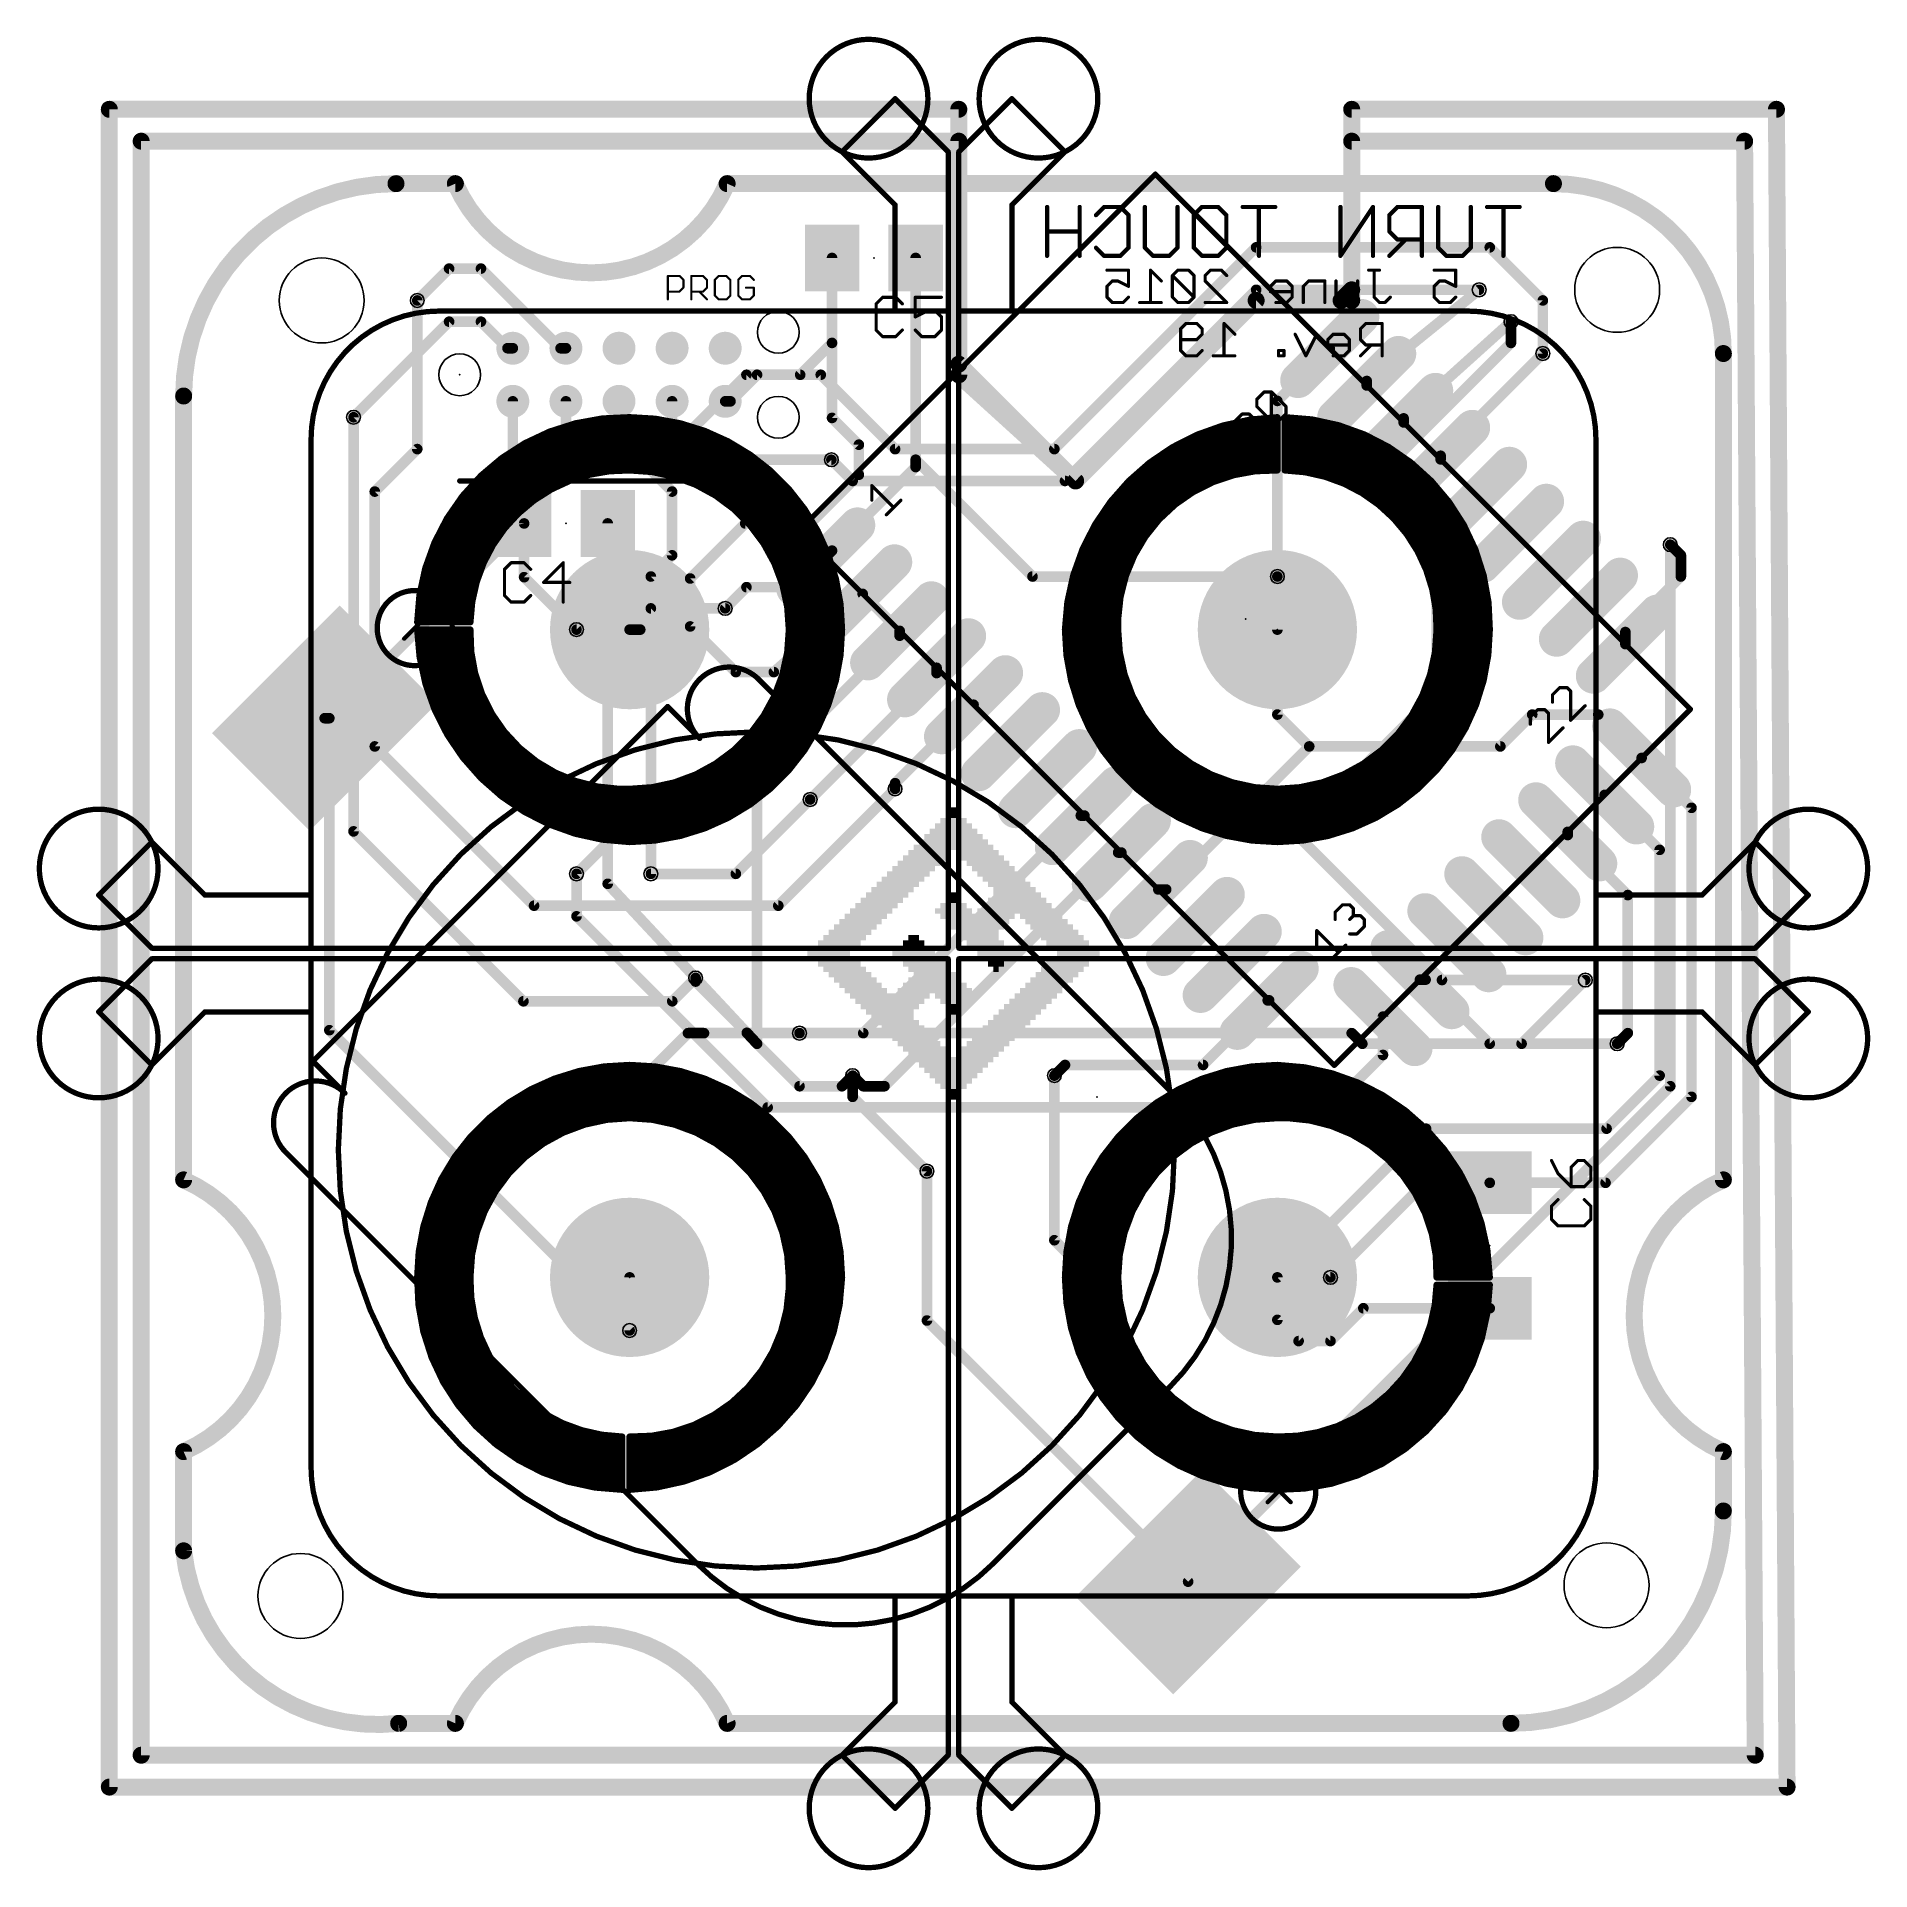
# Model space of a CAD drawing. Extents: x -0.14 to 1.59, y -0.14 to 1.59.
import ezdxf

# ---------------------------------------------------------------- set-up
doc = ezdxf.new("R2010")
doc.units = 0
for name, color, linetype in [('1', 14, 'CONTINUOUS'), ('16', 174, 'CONTINUOUS'), ('17', 94, 'CONTINUOUS'), ('20', 178, 'CONTINUOUS'), ('21', 251, 'CONTINUOUS'), ('22', 251, 'CONTINUOUS'), ('23', 178, 'CONTINUOUS'), ('24', 178, 'CONTINUOUS'), ('25', 251, 'CONTINUOUS'), ('26', 251, 'CONTINUOUS'), ('44', 251, 'CONTINUOUS')]:
    doc.layers.add(name, color=color, linetype=linetype)

# ---------------------------------------------------------------- blocks, each defined once
blk = doc.blocks.new('RECT')
blk.add_solid([(-0.5, -0.5), (0.5, -0.5), (-0.5, 0.5), (0.5, 0.5)])
blk = doc.blocks.new('PIE')
at = {"const_width": 0.5}
blk.add_lwpolyline([(0, -0.25, 1), (0, 0.25, 1), (0, -0.25)], format="xyb", dxfattribs=at)
blk = doc.blocks.new('SQUAREP')
blk.add_solid([(-0.5, -0.5), (0.5, -0.5), (-0.5, 0.5), (0.5, 0.5)])
blk = doc.blocks.new('RECT136000X480000R100')
at = {"const_width": 0.016732}
blk.add_lwpolyline([(0.008366, -0.042323), (0.008366, 0.042323, 0.414214), (0, 0.050689), (0, 0.050689, 0.414214), (-0.008366, 0.042323), (-0.008366, -0.042323, 0.414214), (0, -0.050689), (0, -0.050689, 0.414214)], format="xyb", close=True, dxfattribs=at)
blk.add_solid([(-0.001, -0.043323), (0.001, -0.043323), (-0.001, 0.043323), (0.001, 0.043323)])

msp = doc.modelspace()

# ---------------------------------------------------------------- linework, layer by layer
at = {"layer": '1'}
for points, const_width in [([(-0.07, 1.52), (0.73, 1.52)], 0.016), ([(-0.07, -0.06), (-0.07, 1.52)], 0.016), ([(0.73, 1.52), (0.73, 1.27)], 0.016), ([(1.1, 1.34), (1.1, 1.52)], 0.016), ([(1.1, 1.52), (1.5, 1.52)], 0.016), ([(1.5, 1.52), (1.51, -0.06)], 0.016), ([(0.61063, 1.38), (0.61063, 1.3)], 0.01), ([(0.68937, 1.38), (0.68937, 1.19)], 0.01), ([(0.25, 1.37), (0.22, 1.34)], 0.01), ([(0.28, 1.37), (0.25, 1.37)], 0.01), ([(0.355, 1.295), (0.28, 1.37)], 0.01), ([(0.84, 1.17), (1.01, 1.34)], 0.016), ([(1.01, 1.34), (1.1, 1.34)], 0.016), ([(1.114139, 1.264139), (1.22, 1.35)], 0.01), ([(0.25, 1.32), (0.16, 1.23)], 0.01), ([(0.28, 1.32), (0.25, 1.32)], 0.01), ([(0.305, 1.295), (0.28, 1.32)], 0.01), ([(1.148938, 1.228938), (1.25, 1.32)], 0.01), ([(0.31, 1.295), (0.305, 1.295)], 0.01), ([(0.36, 1.295), (0.355, 1.295)], 0.01), ([(0.58063, 1.27), (0.61063, 1.3)], 0.01), ([(0.61063, 1.3), (0.61063, 1.22937)], 0.01), ([(1.03, 1.245385), (1.079341, 1.294725)], 0.01), ([(0.73, 1.27), (0.84, 1.17)], 0.016), ([(1.183736, 1.193736), (1.28, 1.29)], 0.01), ([(0.515, 1.245), (0.54, 1.27)], 0.01), ([(0.54, 1.27), (0.58063, 1.27)], 0.01), ([(1.114139, 1.259927), (1.114139, 1.264139)], 0.01), ([(0.31, 1.245), (0.31, 1.18063)], 0.01), ([(0.36, 1.245), (0.36, 1.21)], 0.01), ([(0.46, 1.21), (0.46, 1.245)], 0.01), ([(0.51, 1.245), (0.515, 1.245)], 0.01), ([(1.03, 1.08), (1.03, 1.245385)], 0.01), ([(0.61063, 1.22937), (0.635858, 1.204142)], 0.01), ([(1.148938, 1.225128), (1.148938, 1.228938)], 0.01), ([(0.36, 1.21), (0.38, 1.19)], 0.01), ([(0.48, 1.19), (0.46, 1.21)], 0.01), ([(0.635858, 1.204142), (0.635858, 1.175858)], 0.01), ([(0.38, 1.19), (0.43, 1.19)], 0.01), ([(0.43, 1.19), (0.46, 1.16)], 0.01), ([(0.61, 1.19), (0.48, 1.19)], 0.01), ([(0.68937, 1.19), (0.68937, 1.183143)], 0.01), ([(0.79937, 1.08), (0.68937, 1.19)], 0.01), ([(1.183736, 1.19033), (1.183736, 1.193736)], 0.01), ([(0.31, 1.18063), (0.32063, 1.13)], 0.01), ([(0.635858, 1.175858), (0.59, 1.13)], 0.01), ([(0.68937, 1.183143), (0.604688, 1.098461)], 0.01), ([(0.46, 1.16), (0.46, 1.1)], 0.01), ([(0.137216, 0.946586), (0.32063, 1.13)], 0.01), ([(0.32063, 1.13), (0.32063, 1.07937)], 0.01), ([(0.39937, 1.13), (0.39937, 0.79063)], 0.01), ([(0.528861, 1.13), (0.477016, 1.078154)], 0.01), ([(0.59, 1.13), (0.528861, 1.13)], 0.01), ([(0.61063, 1.104403), (0.604688, 1.098461)], 0.01), ([(1.41, 1.1), (1.4, 1.11)], 0.01), ([(0.46, 1.1), (0.44, 1.08)], 0.01), ([(0.576227, 1.07), (0.604688, 1.098461)], 0.01), ([(1.41, 1.08), (1.41, 1.1)], 0.01), ([(0.32063, 1.07937), (0.37, 1.03)], 0.01), ([(0.44, 1.08), (0.44, 0.8)], 0.01), ([(0.477016, 1.078154), (0.477016, 1.032984)], 0.01), ([(0.53, 1.07), (0.51, 1.05)], 0.01), ([(0.576227, 1.07), (0.53, 1.07)], 0.01), ([(1.03, 1.08), (0.79937, 1.08)], 0.01), ([(1.03, 1.08), (1.03, 0.95)], 0.01), ([(1.357729, 1.027729), (1.41, 1.08)], 0.01), ([(0.555824, 0.99), (0.639487, 1.063663)], 0.01), ([(0.639487, 1.063663), (0.674285, 1.028864)], 0.01), ([(0.477016, 1.032984), (0.52, 0.99)], 0.01), ([(0.674285, 1.024285), (0.54, 0.89)], 0.01), ([(0.674285, 1.028864), (0.674285, 1.024285)], 0.01), ([(1.357729, 1.016337), (1.357729, 1.027729)], 0.01), ([(0.52, 0.99), (0.555824, 0.99)], 0.01), ([(0.709084, 0.989084), (0.59, 0.87)], 0.01), ([(0.709084, 0.994066), (0.709084, 0.989084)], 0.01), ([(0.132784, 0.946586), (0.137216, 0.946586)], 0.01), ([(0.137216, 0.946586), (0.137216, 0.652784)], 0.01), ([(0.67, 0.885385), (0.743883, 0.959267)], 0.01), ([(1.03, 0.95), (1.06, 0.92)], 0.01), ([(1.24, 0.92), (1.27, 0.95)], 0.01), ([(1.27, 0.95), (1.332198, 0.95)], 0.01), ([(1.332198, 0.95), (1.37304, 0.909157)], 0.01), ([(0.925274, 0.785274), (1.06, 0.92)], 0.01), ([(1.06, 0.92), (1.24, 0.92)], 0.01), ([(1.42, 0.862198), (1.37304, 0.909157)], 0.01), ([(0.54, 0.89), (0.54, 0.64)], 0.01), ([(0.67, 0.88), (0.67, 0.885385)], 0.01), ([(1.39, 0.822601), (1.338242, 0.874359)], 0.01), ([(1.42, 0.59), (1.42, 0.862198)], 0.01), ([(0.844872, 0.854872), (0.64, 0.65)], 0.01), ([(0.848278, 0.854872), (0.844872, 0.854872)], 0.01), ([(1.303443, 0.83956), (1.303443, 0.836557)], 0.01), ([(1.303443, 0.836557), (1.36, 0.78)], 0.01), ([(0.880073, 0.820073), (0.66, 0.6)], 0.01), ([(0.883077, 0.820073), (0.880073, 0.820073)], 0.01), ([(1.39, 0.61), (1.39, 0.822601)], 0.01), ([(0.37, 0.76), (0.37, 0.8)], 0.01), ([(0.39937, 0.79063), (0.482128, 0.701987)], 0.01), ([(0.917875, 0.785274), (0.925274, 0.785274)], 0.01), ([(1.36, 0.78), (1.36, 0.65)], 0.01), ([(0.55, 0.58), (0.37, 0.76)], 0.01), ([(0.482128, 0.701987), (0.530355, 0.650331)], 0.01), ([(0.482128, 0.701987), (0.482128, 0.698558)], 0.01), ([(0.482128, 0.698558), (0.530355, 0.650331)], 0.01), ([(1.164249, 0.700366), (1.169634, 0.700366)], 0.01), ([(1.169634, 0.700366), (1.23, 0.64)], 0.01), ([(1.26, 0.64), (1.32, 0.7)], 0.01), ([(1.020879, 0.680879), (0.96, 0.62)], 0.01), ([(1.022271, 0.680879), (1.020879, 0.680879)], 0.01), ([(0.137216, 0.652784), (0.42, 0.37)], 0.01), ([(1.129451, 0.665567), (1.129451, 0.629451)], 0.01), ([(0.530355, 0.650331), (0.54, 0.64)], 0.01), ([(0.54, 0.64), (0.58, 0.6)], 0.01), ([(0.64, 0.65), (0.58, 0.65)], 0.01), ([(1.23, 0.64), (1.26, 0.64)], 0.01), ([(1.36, 0.65), (1.35, 0.64)], 0.01), ([(0.83, 0.62), (0.82, 0.61)], 0.01), ([(0.96, 0.62), (0.83, 0.62)], 0.01), ([(1.129451, 0.629451), (1.08, 0.58)], 0.01), ([(0.58, 0.6), (0.62, 0.6)], 0.01), ([(0.62, 0.6), (0.63, 0.61)], 0.01), ([(0.64, 0.6), (0.63, 0.61)], 0.01), ([(0.66, 0.6), (0.64, 0.6)], 0.01), ([(1.34, 0.56), (1.39, 0.61)], 0.01), ([(1.339055, 0.509055), (1.42, 0.59)], 0.01), ([(1.08, 0.58), (0.55, 0.58)], 0.01), ([(1.03, 0.42), (1.17, 0.56)], 0.01), ([(1.17, 0.56), (1.34, 0.56)], 0.01), ([(0.7, 0.52), (0.7, 0.37937)], 0.01), ([(1.169055, 0.509055), (1.08, 0.42)], 0.01), ([(1.23, 0.509055), (1.169055, 0.509055)], 0.01), ([(1.23, 0.509055), (1.339055, 0.509055)], 0.01), ([(1.03, 0.38), (1.03, 0.42)], 0.01), ([(0.7, 0.37937), (0.945956, 0.133414)], 0.01), ([(1.203488, 0.390945), (0.945956, 0.133414)], 0.01), ([(1.05, 0.36), (1.03, 0.38)], 0.01), ([(1.110945, 0.390945), (1.08, 0.36)], 0.01), ([(1.23, 0.390945), (1.110945, 0.390945)], 0.01), ([(1.23, 0.390945), (1.203488, 0.390945)], 0.01), ([(1.08, 0.36), (1.05, 0.36)], 0.01), ([(1.51, -0.06), (-0.07, -0.06)], 0.016)]:
    msp.add_lwpolyline(points, dxfattribs=dict(at, const_width=const_width))
for points, const_width in [([(-0.07, 1.524, 1), (-0.07, 1.516)], 0.008), ([(-0.066, 1.52, 1), (-0.074, 1.52)], 0.008), ([(0.734, 1.52, 1), (0.726, 1.52)], 0.008), ([(0.73, 1.516, 1), (0.73, 1.524)], 0.008), ([(1.104, 1.52, 1), (1.096, 1.52)], 0.008), ([(1.1, 1.524, 1), (1.1, 1.516)], 0.008), ([(1.504, 1.520025, 1), (1.496, 1.519975)], 0.008), ([(1.5, 1.516, 1), (1.5, 1.524)], 0.008), ([(0.61313, 1.38, 1), (0.60813, 1.38)], 0.005), ([(0.69187, 1.38, 1), (0.68687, 1.38)], 0.005), ([(0.25, 1.3725, 1), (0.25, 1.3675)], 0.005), ([(0.251768, 1.368232, 1), (0.248232, 1.371768)], 0.005), ([(0.281768, 1.371768, 1), (0.278232, 1.368232)], 0.005), ([(0.28, 1.3675, 1), (0.28, 1.3725)], 0.005), ([(1.01, 1.344, 1), (1.01, 1.336)], 0.008), ([(1.012828, 1.337172, 1), (1.007172, 1.342828)], 0.008), ([(1.1, 1.336, 1), (1.1, 1.344)], 0.008), ([(1.221575, 1.348058, 1), (1.218425, 1.351942)], 0.005), ([(0.218232, 1.341768, 1), (0.221768, 1.338232)], 0.005), ([(1.096, 1.34, 1), (1.104, 1.34)], 0.008), ([(0.25, 1.3225, 1), (0.25, 1.3175)], 0.005), ([(0.251768, 1.318232, 1), (0.248232, 1.321768)], 0.005), ([(0.281768, 1.321768, 1), (0.278232, 1.318232)], 0.005), ([(0.28, 1.3175, 1), (0.28, 1.3225)], 0.005), ([(1.251673, 1.318143, 1), (1.248327, 1.321857)], 0.005), ([(0.305, 1.2975, 1), (0.305, 1.2925)], 0.005), ([(0.303232, 1.293232, 1), (0.306768, 1.296768)], 0.005), ([(0.31, 1.2925, 1), (0.31, 1.2975)], 0.005), ([(0.355, 1.2975, 1), (0.355, 1.2925)], 0.005), ([(0.353232, 1.293232, 1), (0.356768, 1.296768)], 0.005), ([(0.36, 1.2925, 1), (0.36, 1.2975)], 0.005), ([(0.61313, 1.3, 1), (0.60813, 1.3)], 0.005), ([(0.60813, 1.3, 1), (0.61313, 1.3)], 0.005), ([(0.612398, 1.298232, 1), (0.608862, 1.301768)], 0.005), ([(1.081108, 1.292958, 1), (1.077573, 1.296493)], 0.005), ([(0.732691, 1.27296, 1), (0.727309, 1.26704)], 0.008), ([(1.281768, 1.288232, 1), (1.278232, 1.291768)], 0.005), ([(0.54, 1.2725, 1), (0.54, 1.2675)], 0.005), ([(0.541768, 1.268232, 1), (0.538232, 1.271768)], 0.005), ([(0.578862, 1.271768, 1), (0.582398, 1.268232)], 0.005), ([(0.58063, 1.2675, 1), (0.58063, 1.2725)], 0.005), ([(0.726, 1.27, 1), (0.734, 1.27)], 0.008), ([(1.116639, 1.264139, 1), (1.111639, 1.264139)], 0.005), ([(1.112564, 1.266081, 1), (1.115714, 1.262198)], 0.005), ([(1.111639, 1.259927, 1), (1.116639, 1.259927)], 0.005), ([(0.3125, 1.245, 1), (0.3075, 1.245)], 0.005), ([(0.3625, 1.245, 1), (0.3575, 1.245)], 0.005), ([(0.4625, 1.245, 1), (0.4575, 1.245)], 0.005), ([(0.51, 1.2475, 1), (0.51, 1.2425)], 0.005), ([(0.513232, 1.246768, 1), (0.516768, 1.243232)], 0.005), ([(0.515, 1.2425, 1), (0.515, 1.2475)], 0.005), ([(1.0325, 1.245385, 1), (1.0275, 1.245385)], 0.005), ([(1.028232, 1.247152, 1), (1.031768, 1.243617)], 0.005), ([(0.158232, 1.231768, 1), (0.161768, 1.228232)], 0.005), ([(0.612398, 1.231138, 1), (0.608862, 1.227602)], 0.005), ([(0.60813, 1.22937, 1), (0.61313, 1.22937)], 0.005), ([(1.147264, 1.230795, 1), (1.150611, 1.22708)], 0.005), ([(1.151438, 1.228938, 1), (1.146438, 1.228938)], 0.005), ([(1.146438, 1.225128, 1), (1.151438, 1.225128)], 0.005), ([(0.361768, 1.211768, 1), (0.358232, 1.208232)], 0.005), ([(0.3575, 1.21, 1), (0.3625, 1.21)], 0.005), ([(0.461768, 1.211768, 1), (0.458232, 1.208232)], 0.005), ([(0.4575, 1.21, 1), (0.4625, 1.21)], 0.005), ([(0.638358, 1.204142, 1), (0.633358, 1.204142)], 0.005), ([(0.38, 1.1925, 1), (0.38, 1.1875)], 0.005), ([(0.378232, 1.188232, 1), (0.381768, 1.191768)], 0.005), ([(0.431768, 1.191768, 1), (0.428232, 1.188232)], 0.005), ([(0.43, 1.1875, 1), (0.43, 1.1925)], 0.005), ([(0.48, 1.1925, 1), (0.48, 1.1875)], 0.005), ([(0.478232, 1.188232, 1), (0.481768, 1.191768)], 0.005), ([(0.61, 1.1875, 1), (0.61, 1.1925)], 0.005), ([(0.63409, 1.202374, 1), (0.637626, 1.20591)], 0.005), ([(0.69187, 1.19, 1), (0.68687, 1.19)], 0.005), ([(0.691138, 1.191768, 1), (0.687602, 1.188232)], 0.005), ([(0.68687, 1.19, 1), (0.69187, 1.19)], 0.005), ([(1.186236, 1.193736, 1), (1.181236, 1.193736)], 0.005), ([(1.181236, 1.19033, 1), (1.186236, 1.19033)], 0.005), ([(1.181969, 1.195504, 1), (1.185504, 1.191969)], 0.005), ([(0.312447, 1.181144, 1), (0.307553, 1.180116)], 0.005), ([(0.3075, 1.18063, 1), (0.3125, 1.18063)], 0.005), ([(0.633358, 1.175858, 1), (0.638358, 1.175858)], 0.005), ([(0.637626, 1.17409, 1), (0.63409, 1.177626)], 0.005), ([(0.68687, 1.183143, 1), (0.69187, 1.183143)], 0.005), ([(0.691138, 1.181376, 1), (0.687602, 1.184911)], 0.005), ([(0.837172, 1.172828, 1), (0.842828, 1.167172)], 0.008), ([(0.837309, 1.16704, 1), (0.842691, 1.17296)], 0.008), ([(0.4625, 1.16, 1), (0.4575, 1.16)], 0.005), ([(0.458232, 1.158232, 1), (0.461768, 1.161768)], 0.005), ([(0.32313, 1.13, 1), (0.31813, 1.13)], 0.005), ([(0.318183, 1.129486, 1), (0.323077, 1.130514)], 0.005), ([(0.322398, 1.128232, 1), (0.318862, 1.131768)], 0.005), ([(0.40187, 1.13, 1), (0.39687, 1.13)], 0.005), ([(0.528861, 1.1325, 1), (0.528861, 1.1275)], 0.005), ([(0.530629, 1.128232, 1), (0.527093, 1.131768)], 0.005), ([(0.588232, 1.131768, 1), (0.591768, 1.128232)], 0.005), ([(0.59, 1.1275, 1), (0.59, 1.1325)], 0.005), ([(0.612398, 1.102635, 1), (0.608862, 1.106171)], 0.005), ([(1.401768, 1.111768, 1), (1.398232, 1.108232)], 0.005), ([(0.4575, 1.1, 1), (0.4625, 1.1)], 0.005), ([(0.461768, 1.098232, 1), (0.458232, 1.101768)], 0.005), ([(0.60292, 1.100229, 1), (0.606456, 1.096694)], 0.005), ([(0.60292, 1.100229, 1), (0.606456, 1.096694)], 0.005), ([(0.606456, 1.096694, 1), (0.60292, 1.100229)], 0.005), ([(1.4125, 1.1, 1), (1.4075, 1.1)], 0.005), ([(1.408232, 1.098232, 1), (1.411768, 1.101768)], 0.005), ([(0.322398, 1.081138, 1), (0.318862, 1.077602)], 0.005), ([(0.31813, 1.07937, 1), (0.32313, 1.07937)], 0.005), ([(0.4425, 1.08, 1), (0.4375, 1.08)], 0.005), ([(0.438232, 1.081768, 1), (0.441768, 1.078232)], 0.005), ([(0.479516, 1.078154, 1), (0.474516, 1.078154)], 0.005), ([(0.475248, 1.079922, 1), (0.478783, 1.076387)], 0.005), ([(0.53, 1.0725, 1), (0.53, 1.0675)], 0.005), ([(0.531768, 1.068232, 1), (0.528232, 1.071768)], 0.005), ([(0.574459, 1.071768, 1), (0.577995, 1.068232)], 0.005), ([(0.576227, 1.0675, 1), (0.576227, 1.0725)], 0.005), ([(0.79937, 1.0825, 1), (0.79937, 1.0775)], 0.005), ([(0.797602, 1.078232, 1), (0.801138, 1.081768)], 0.005), ([(1.0325, 1.08, 1), (1.0275, 1.08)], 0.005), ([(1.0275, 1.08, 1), (1.0325, 1.08)], 0.005), ([(1.03, 1.0775, 1), (1.03, 1.0825)], 0.005), ([(1.4075, 1.08, 1), (1.4125, 1.08)], 0.005), ([(1.411768, 1.078232, 1), (1.408232, 1.081768)], 0.005), ([(0.508232, 1.051768, 1), (0.511768, 1.048232)], 0.005), ([(0.641255, 1.065431, 1), (0.637719, 1.061895)], 0.005), ([(0.641139, 1.061787, 1), (0.637835, 1.065539)], 0.005), ([(0.478783, 1.034752, 1), (0.475248, 1.031217)], 0.005), ([(0.368232, 1.028232, 1), (0.371768, 1.031768)], 0.005), ([(0.474516, 1.032984, 1), (0.479516, 1.032984)], 0.005), ([(0.676785, 1.028864, 1), (0.671785, 1.028864)], 0.005), ([(0.671785, 1.024285, 1), (0.676785, 1.024285)], 0.005), ([(0.672518, 1.027097, 1), (0.676053, 1.030632)], 0.005), ([(0.676053, 1.022518, 1), (0.672518, 1.026053)], 0.005), ([(1.360229, 1.027729, 1), (1.355229, 1.027729)], 0.005), ([(1.355961, 1.029497, 1), (1.359497, 1.025961)], 0.005), ([(1.355229, 1.016337, 1), (1.360229, 1.016337)], 0.005), ([(0.52, 0.9925, 1), (0.52, 0.9875)], 0.005), ([(0.518232, 0.988232, 1), (0.521768, 0.991768)], 0.005), ([(0.554172, 0.991876, 1), (0.557476, 0.988124)], 0.005), ([(0.555824, 0.9875, 1), (0.555824, 0.9925)], 0.005), ([(0.711584, 0.994066, 1), (0.706584, 0.994066)], 0.005), ([(0.706584, 0.989084, 1), (0.711584, 0.989084)], 0.005), ([(0.710852, 0.987316, 1), (0.707316, 0.990852)], 0.005), ([(0.132784, 0.949086, 1), (0.132784, 0.944086)], 0.005), ([(0.139716, 0.946586, 1), (0.134716, 0.946586)], 0.005), ([(0.135449, 0.948354, 1), (0.138984, 0.944819)], 0.005), ([(0.137216, 0.944086, 1), (0.137216, 0.949086)], 0.005), ([(0.74565, 0.957499, 1), (0.742115, 0.961035)], 0.005), ([(1.031768, 0.951768, 1), (1.028232, 0.948232)], 0.005), ([(1.0275, 0.95, 1), (1.0325, 0.95)], 0.005), ([(1.27, 0.9525, 1), (1.27, 0.9475)], 0.005), ([(1.271768, 0.948232, 1), (1.268232, 0.951768)], 0.005), ([(1.333966, 0.951768, 1), (1.33043, 0.948232)], 0.005), ([(1.332198, 0.9475, 1), (1.332198, 0.9525)], 0.005), ([(1.06, 0.9225, 1), (1.06, 0.9175)], 0.005), ([(1.061768, 0.918232, 1), (1.058232, 0.921768)], 0.005), ([(1.058232, 0.918232, 1), (1.061768, 0.921768)], 0.005), ([(1.238232, 0.921768, 1), (1.241768, 0.918232)], 0.005), ([(1.24, 0.9175, 1), (1.24, 0.9225)], 0.005), ([(1.374808, 0.910925, 1), (1.371273, 0.90739)], 0.005), ([(1.371273, 0.90739, 1), (1.374808, 0.910925)], 0.005), ([(0.5425, 0.89, 1), (0.5375, 0.89)], 0.005), ([(0.538232, 0.891768, 1), (0.541768, 0.888232)], 0.005), ([(0.6725, 0.885385, 1), (0.6675, 0.885385)], 0.005), ([(0.668232, 0.887152, 1), (0.671768, 0.883617)], 0.005), ([(0.6675, 0.88, 1), (0.6725, 0.88)], 0.005), ([(0.588232, 0.871768, 1), (0.591768, 0.868232)], 0.005), ([(1.34001, 0.876127, 1), (1.336474, 0.872591)], 0.005), ([(1.4225, 0.862198, 1), (1.4175, 0.862198)], 0.005), ([(1.418232, 0.86043, 1), (1.421768, 0.863966)], 0.005), ([(0.844872, 0.857372, 1), (0.844872, 0.852372)], 0.005), ([(0.846639, 0.853104, 1), (0.843104, 0.856639)], 0.005), ([(0.848278, 0.852372, 1), (0.848278, 0.857372)], 0.005), ([(1.305943, 0.83956, 1), (1.300943, 0.83956)], 0.005), ([(1.300943, 0.836557, 1), (1.305943, 0.836557)], 0.005), ([(1.305211, 0.838324, 1), (1.301676, 0.834789)], 0.005), ([(0.880073, 0.822573, 1), (0.880073, 0.817573)], 0.005), ([(0.881841, 0.818305, 1), (0.878305, 0.821841)], 0.005), ([(0.883077, 0.817573, 1), (0.883077, 0.822573)], 0.005), ([(1.3925, 0.822601, 1), (1.3875, 0.822601)], 0.005), ([(1.388232, 0.820833, 1), (1.391768, 0.824369)], 0.005), ([(0.3725, 0.8, 1), (0.3675, 0.8)], 0.005), ([(0.401197, 0.792336, 1), (0.397543, 0.788924)], 0.005), ([(0.4375, 0.8, 1), (0.4425, 0.8)], 0.005), ([(0.39687, 0.79063, 1), (0.40187, 0.79063)], 0.005), ([(0.917875, 0.787774, 1), (0.917875, 0.782774)], 0.005), ([(0.923507, 0.787042, 1), (0.927042, 0.783507)], 0.005), ([(0.925274, 0.782774, 1), (0.925274, 0.787774)], 0.005), ([(1.3625, 0.78, 1), (1.3575, 0.78)], 0.005), ([(1.358232, 0.778232, 1), (1.361768, 0.781768)], 0.005), ([(0.371768, 0.761768, 1), (0.368232, 0.758232)], 0.005), ([(0.3675, 0.76, 1), (0.3725, 0.76)], 0.005), ([(0.483956, 0.703693, 1), (0.480301, 0.700281)], 0.005), ([(0.484628, 0.701987, 1), (0.479628, 0.701987)], 0.005), ([(0.483896, 0.700325, 1), (0.48036, 0.69679)], 0.005), ([(0.479628, 0.698558, 1), (0.484628, 0.698558)], 0.005), ([(0.480301, 0.700281, 1), (0.483956, 0.703693)], 0.005), ([(1.164249, 0.702866, 1), (1.164249, 0.697866)], 0.005), ([(1.171402, 0.702134, 1), (1.167866, 0.698598)], 0.005), ([(1.169634, 0.697866, 1), (1.169634, 0.702866)], 0.005), ([(1.321768, 0.698232, 1), (1.318232, 0.701768)], 0.005), ([(1.020879, 0.683379, 1), (1.020879, 0.678379)], 0.005), ([(1.022647, 0.679111, 1), (1.019111, 0.682647)], 0.005), ([(1.022271, 0.678379, 1), (1.022271, 0.683379)], 0.005), ([(0.138984, 0.654551, 1), (0.135449, 0.651016)], 0.005), ([(1.131951, 0.665567, 1), (1.126951, 0.665567)], 0.005), ([(0.134716, 0.652784, 1), (0.139716, 0.652784)], 0.005), ([(0.532182, 0.652037, 1), (0.528527, 0.648625)], 0.005), ([(0.528527, 0.648625, 1), (0.532182, 0.652037)], 0.005), ([(0.528587, 0.648563, 1), (0.532122, 0.652099)], 0.005), ([(0.541768, 0.641768, 1), (0.538232, 0.638232)], 0.005), ([(0.5375, 0.64, 1), (0.5425, 0.64)], 0.005), ([(0.538173, 0.638294, 1), (0.541827, 0.641706)], 0.005), ([(0.58, 0.6525, 1), (0.58, 0.6475)], 0.005), ([(0.638232, 0.651768, 1), (0.641768, 0.648232)], 0.005), ([(0.64, 0.6475, 1), (0.64, 0.6525)], 0.005), ([(1.23, 0.6425, 1), (1.23, 0.6375)], 0.005), ([(1.228232, 0.638232, 1), (1.231768, 0.641768)], 0.005), ([(1.258232, 0.641768, 1), (1.261768, 0.638232)], 0.005), ([(1.26, 0.6375, 1), (1.26, 0.6425)], 0.005), ([(1.348232, 0.641768, 1), (1.351768, 0.638232)], 0.005), ([(1.3575, 0.65, 1), (1.3625, 0.65)], 0.005), ([(1.361768, 0.648232, 1), (1.358232, 0.651768)], 0.005), ([(0.83, 0.6225, 1), (0.83, 0.6175)], 0.005), ([(0.831768, 0.618232, 1), (0.828232, 0.621768)], 0.005), ([(0.958232, 0.621768, 1), (0.961768, 0.618232)], 0.005), ([(0.96, 0.6175, 1), (0.96, 0.6225)], 0.005), ([(1.126951, 0.629451, 1), (1.131951, 0.629451)], 0.005), ([(1.131218, 0.627683, 1), (1.127683, 0.631218)], 0.005), ([(0.58, 0.6025, 1), (0.58, 0.5975)], 0.005), ([(0.62, 0.5975, 1), (0.62, 0.6025)], 0.005), ([(0.631768, 0.611768, 1), (0.628232, 0.608232)], 0.005), ([(0.631768, 0.608232, 1), (0.628232, 0.611768)], 0.005), ([(0.64, 0.6025, 1), (0.64, 0.5975)], 0.005), ([(0.66, 0.5975, 1), (0.66, 0.6025)], 0.005), ([(0.818232, 0.611768, 1), (0.821768, 0.608232)], 0.005), ([(1.3875, 0.61, 1), (1.3925, 0.61)], 0.005), ([(1.391768, 0.608232, 1), (1.388232, 0.611768)], 0.005), ([(0.578232, 0.598232, 1), (0.581768, 0.601768)], 0.005), ([(0.618232, 0.601768, 1), (0.621768, 0.598232)], 0.005), ([(0.638232, 0.598232, 1), (0.641768, 0.601768)], 0.005), ([(0.658232, 0.601768, 1), (0.661768, 0.598232)], 0.005), ([(1.4175, 0.59, 1), (1.4225, 0.59)], 0.005), ([(1.421768, 0.588232, 1), (1.418232, 0.591768)], 0.005), ([(0.55, 0.5825, 1), (0.55, 0.5775)], 0.005), ([(0.548232, 0.578232, 1), (0.551768, 0.581768)], 0.005), ([(1.078232, 0.581768, 1), (1.081768, 0.578232)], 0.005), ([(1.08, 0.5775, 1), (1.08, 0.5825)], 0.005), ([(1.17, 0.5625, 1), (1.17, 0.5575)], 0.005), ([(1.171768, 0.558232, 1), (1.168232, 0.561768)], 0.005), ([(1.338232, 0.561768, 1), (1.341768, 0.558232)], 0.005), ([(1.34, 0.5575, 1), (1.34, 0.5625)], 0.005), ([(0.7025, 0.52, 1), (0.6975, 0.52)], 0.005), ([(1.169055, 0.511555, 1), (1.169055, 0.506555)], 0.005), ([(1.170823, 0.507287, 1), (1.167287, 0.510823)], 0.005), ([(1.23, 0.511555, 1), (1.23, 0.506555)], 0.005), ([(1.23, 0.506555, 1), (1.23, 0.511555)], 0.005), ([(1.337287, 0.510823, 1), (1.340823, 0.507287)], 0.005), ([(1.339055, 0.506555, 1), (1.339055, 0.511555)], 0.005), ([(1.0325, 0.42, 1), (1.0275, 0.42)], 0.005), ([(1.028232, 0.421768, 1), (1.031768, 0.418232)], 0.005), ([(1.078232, 0.421768, 1), (1.081768, 0.418232)], 0.005), ([(0.701768, 0.381138, 1), (0.698232, 0.377602)], 0.005), ([(0.6975, 0.37937, 1), (0.7025, 0.37937)], 0.005), ([(1.031768, 0.381768, 1), (1.028232, 0.378232)], 0.005), ([(1.0275, 0.38, 1), (1.0325, 0.38)], 0.005), ([(1.110945, 0.393445, 1), (1.110945, 0.388445)], 0.005), ([(1.112713, 0.389177, 1), (1.109177, 0.392713)], 0.005), ([(1.203488, 0.393445, 1), (1.203488, 0.388445)], 0.005), ([(1.205256, 0.389177, 1), (1.20172, 0.392713)], 0.005), ([(1.23, 0.388445, 1), (1.23, 0.393445)], 0.005), ([(1.23, 0.388445, 1), (1.23, 0.393445)], 0.005), ([(0.418232, 0.368232, 1), (0.421768, 0.371768)], 0.005), ([(1.05, 0.3625, 1), (1.05, 0.3575)], 0.005), ([(1.048232, 0.358232, 1), (1.051768, 0.361768)], 0.005), ([(1.078232, 0.361768, 1), (1.081768, 0.358232)], 0.005), ([(1.08, 0.3575, 1), (1.08, 0.3625)], 0.005), ([(0.944189, 0.135181, 1), (0.947724, 0.131646)], 0.005), ([(0.944189, 0.131646, 1), (0.947724, 0.135181)], 0.005), ([(-0.07, -0.056, 1), (-0.07, -0.064)], 0.008), ([(-0.074, -0.06, 1), (-0.066, -0.06)], 0.008), ([(1.506, -0.060025, 1), (1.514, -0.059975)], 0.008), ([(1.51, -0.064, 1), (1.51, -0.056)], 0.008)]:
    msp.add_lwpolyline(points, format="xyb", dxfattribs=dict(at, const_width=const_width))
at = {"layer": '16'}
for points, const_width in [([(0.73, 1.49), (-0.04, 1.49)], 0.016), ([(-0.04, 1.49), (-0.04, -0.03)], 0.016), ([(0.73, 1.28), (0.73, 1.49)], 0.016), ([(1.47, 1.49), (1.1, 1.49)], 0.016), ([(1.1, 1.49), (1.1, 1.35)], 0.016), ([(1.48, -0.03), (1.47, 1.49)], 0.016), ([(1.01, 1.39), (0.82, 1.2)], 0.01), ([(1.23, 1.39), (1.01, 1.39)], 0.01), ([(1.28, 1.34), (1.23, 1.39)], 0.01), ([(1.01, 1.35), (0.83, 1.17)], 0.01), ([(1.01, 1.34), (0.84, 1.17)], 0.016), ([(1.09, 1.34), (1.01, 1.34)], 0.016), ([(1.22, 1.35), (1.01, 1.35)], 0.01), ([(1.1, 1.35), (1.09, 1.34)], 0.016), ([(0.22, 1.34), (0.22, 1.2)], 0.01), ([(1.28, 1.29), (1.28, 1.34)], 0.01), ([(1.25, 1.32), (1.25, 1.3)], 0.01), ([(1.25, 1.3), (1.13, 1.18)], 0.01), ([(0.84, 1.17), (0.73, 1.28)], 0.016), ([(0.53, 1.27), (0.46, 1.2)], 0.01), ([(0.6, 1.27), (0.53, 1.27)], 0.01), ([(0.67, 1.2), (0.6, 1.27)], 0.01), ([(0.16, 1.23), (0.16, 0.84)], 0.01), ([(0.344536, 1.216382), (0.369023, 1.22421)], 0.006), ([(0.344536, 1.216382), (0.369023, 1.22421)], 0.006), ([(0.366, 1.223244), (0.366, 1.170917)], 0.006), ([(0.366, 1.223244), (0.366, 1.170917)], 0.006), ([(0.369023, 1.22421), (0.394322, 1.228776)], 0.006), ([(0.369023, 1.22421), (0.394322, 1.228776)], 0.006), ([(0.372, 1.224747), (0.372, 1.172795)], 0.006), ([(0.372, 1.224747), (0.372, 1.172795)], 0.006), ([(0.378, 1.22583), (0.378, 1.174673)], 0.006), ([(0.378, 1.22583), (0.378, 1.174673)], 0.006), ([(0.384, 1.226913), (0.384, 1.176269)], 0.006), ([(0.384, 1.226913), (0.384, 1.176269)], 0.006), ([(0.39, 1.227996), (0.39, 1.177314)], 0.006), ([(0.39, 1.227996), (0.39, 1.177314)], 0.006), ([(0.394322, 1.228776), (0.42, 1.23)], 0.006), ([(0.394322, 1.228776), (0.42, 1.23)], 0.006), ([(0.396, 1.228856), (0.396, 1.178359)], 0.006), ([(0.396, 1.228856), (0.396, 1.178359)], 0.006), ([(0.402, 1.229142), (0.402, 1.179251)], 0.006), ([(0.402, 1.229142), (0.402, 1.179251)], 0.006), ([(0.408, 1.229428), (0.408, 1.179501)], 0.006), ([(0.408, 1.229428), (0.408, 1.179501)], 0.006), ([(0.414, 1.229714), (0.414, 1.17975)], 0.006), ([(0.414, 1.229714), (0.414, 1.17975)], 0.006), ([(0.42, 1.23), (0.444107, 1.228542)], 0.006), ([(0.42, 1.23), (0.42, 1.18)], 0.006), ([(0.42, 1.23), (0.444107, 1.228542)], 0.006), ([(0.42, 1.23), (0.42, 1.18)], 0.006), ([(0.426, 1.229637), (0.426, 1.179571)], 0.006), ([(0.426, 1.229637), (0.426, 1.179571)], 0.006), ([(0.432, 1.229274), (0.432, 1.179142)], 0.006), ([(0.432, 1.229274), (0.432, 1.179142)], 0.006), ([(0.438, 1.228911), (0.438, 1.178712)], 0.006), ([(0.438, 1.228911), (0.438, 1.178712)], 0.006), ([(0.444, 1.228548), (0.444, 1.177896)], 0.006), ([(0.444, 1.228548), (0.444, 1.177896)], 0.006), ([(0.444107, 1.228542), (0.467863, 1.224188)], 0.006), ([(0.444107, 1.228542), (0.467863, 1.224188)], 0.006), ([(0.45, 1.227462), (0.45, 1.176591)], 0.006), ([(0.45, 1.227462), (0.45, 1.176591)], 0.006), ([(0.456, 1.226362), (0.456, 1.175286)], 0.006), ([(0.456, 1.226362), (0.456, 1.175286)], 0.006), ([(0.462, 1.225263), (0.462, 1.17398)], 0.006), ([(0.462, 1.225263), (0.462, 1.17398)], 0.006), ([(0.467863, 1.224188), (0.490921, 1.217003)], 0.006), ([(0.467863, 1.224188), (0.490921, 1.217003)], 0.006), ([(0.468, 1.224146), (0.468, 1.171783)], 0.006), ([(0.468, 1.224146), (0.468, 1.171783)], 0.006), ([(0.978738, 1.222134), (1.00412, 1.227692)], 0.006), ([(0.978738, 1.222134), (1.00412, 1.227692)], 0.006), ([(1.00412, 1.227692), (1.03, 1.23)], 0.006), ([(1.00412, 1.227692), (1.03, 1.23)], 0.006), ([(1.03, 1.228), (1.007574, 1.228)], 0.006), ([(1.03, 1.228), (1.007574, 1.228)], 0.006), ([(1.03, 1.23), (1.03, 1.18)], 0.006), ([(1.03, 1.23), (1.03, 1.18)], 0.006), ([(1.037, 1.23), (1.062618, 1.227862)], 0.006), ([(1.037, 1.18), (1.037, 1.23)], 0.006), ([(1.037, 1.23), (1.062618, 1.227862)], 0.006), ([(1.037, 1.18), (1.037, 1.23)], 0.006), ([(1.060966, 1.228), (1.037, 1.228)], 0.006), ([(1.060966, 1.228), (1.037, 1.228)], 0.006), ([(1.062618, 1.227862), (1.087739, 1.222398)], 0.006), ([(1.062618, 1.227862), (1.087739, 1.222398)], 0.006), ([(0.321281, 1.205424), (0.344536, 1.216382)], 0.006), ([(0.321281, 1.205424), (0.344536, 1.216382)], 0.006), ([(0.324, 1.206705), (0.324, 1.146766)], 0.006), ([(0.324, 1.206705), (0.324, 1.146766)], 0.006), ([(0.33, 1.209532), (0.33, 1.151779)], 0.006), ([(0.33, 1.209532), (0.33, 1.151779)], 0.006), ([(0.336, 1.212359), (0.336, 1.155603)], 0.006), ([(0.336, 1.212359), (0.336, 1.155603)], 0.006), ([(0.342, 1.215187), (0.342, 1.159408)], 0.006), ([(0.342, 1.215187), (0.342, 1.159408)], 0.006), ([(0.348, 1.217489), (0.348, 1.16292)], 0.006), ([(0.348, 1.217489), (0.348, 1.16292)], 0.006), ([(0.354, 1.219407), (0.354, 1.165703)], 0.006), ([(0.354, 1.219407), (0.354, 1.165703)], 0.006), ([(0.36, 1.221326), (0.36, 1.168485)], 0.006), ([(0.36, 1.221326), (0.36, 1.168485)], 0.006), ([(0.474, 1.222276), (0.474, 1.169545)], 0.006), ([(0.474, 1.222276), (0.474, 1.169545)], 0.006), ([(0.48, 1.220406), (0.48, 1.167307)], 0.006), ([(0.48, 1.220406), (0.48, 1.167307)], 0.006), ([(0.486, 1.218537), (0.486, 1.164431)], 0.006), ([(0.486, 1.218537), (0.486, 1.164431)], 0.006), ([(0.490921, 1.217003), (0.512945, 1.207091)], 0.006), ([(0.490921, 1.217003), (0.512945, 1.207091)], 0.006), ([(0.492, 1.216518), (0.492, 1.161155)], 0.006), ([(0.492, 1.216518), (0.492, 1.161155)], 0.006), ([(0.498, 1.213817), (0.498, 1.157879)], 0.006), ([(0.498, 1.213817), (0.498, 1.157879)], 0.006), ([(0.504, 1.211117), (0.504, 1.154014)], 0.006), ([(0.504, 1.211117), (0.504, 1.154014)], 0.006), ([(0.51, 1.208416), (0.51, 1.149523)], 0.006), ([(0.51, 1.208416), (0.51, 1.149523)], 0.006), ([(0.512945, 1.207091), (0.533613, 1.194597)], 0.006), ([(0.512945, 1.207091), (0.533613, 1.194597)], 0.006), ([(0.931082, 1.201675), (0.954262, 1.213415)], 0.006), ([(0.931082, 1.201675), (0.954262, 1.213415)], 0.006), ([(1.03, 1.21), (0.947519, 1.21)], 0.006), ([(1.03, 1.21), (0.947519, 1.21)], 0.006), ([(0.954262, 1.213415), (0.978738, 1.222134)], 0.006), ([(0.954262, 1.213415), (0.978738, 1.222134)], 0.006), ([(1.03, 1.216), (0.961519, 1.216)], 0.006), ([(1.03, 1.216), (0.961519, 1.216)], 0.006), ([(1.03, 1.222), (0.978362, 1.222)], 0.006), ([(1.03, 1.222), (0.978362, 1.222)], 0.006), ([(1.088847, 1.222), (1.037, 1.222)], 0.006), ([(1.088847, 1.222), (1.037, 1.222)], 0.006), ([(1.10554, 1.216), (1.037, 1.216)], 0.006), ([(1.10554, 1.216), (1.037, 1.216)], 0.006), ([(1.119114, 1.21), (1.037, 1.21)], 0.006), ([(1.119114, 1.21), (1.037, 1.21)], 0.006), ([(1.087739, 1.222398), (1.111931, 1.213703)], 0.006), ([(1.087739, 1.222398), (1.111931, 1.213703)], 0.006), ([(1.111931, 1.213703), (1.134781, 1.201924)], 0.006), ([(1.111931, 1.213703), (1.134781, 1.201924)], 0.006), ([(0.22, 1.2), (0.18, 1.16)], 0.01), ([(0.280028, 1.174921), (0.299655, 1.191525)], 0.006), ([(0.280028, 1.174921), (0.299655, 1.191525)], 0.006), ([(0.299655, 1.191525), (0.321281, 1.205424)], 0.006), ([(0.299655, 1.191525), (0.321281, 1.205424)], 0.006), ([(0.3, 1.191746), (0.3, 1.122042)], 0.006), ([(0.3, 1.191746), (0.3, 1.122042)], 0.006), ([(0.306, 1.195602), (0.306, 1.129368)], 0.006), ([(0.306, 1.195602), (0.306, 1.129368)], 0.006), ([(0.312, 1.199459), (0.312, 1.135889)], 0.006), ([(0.312, 1.199459), (0.312, 1.135889)], 0.006), ([(0.318, 1.203315), (0.318, 1.141752)], 0.006), ([(0.318, 1.203315), (0.318, 1.141752)], 0.006), ([(0.46, 1.2), (0.5, 1.18)], 0.01), ([(0.516, 1.205244), (0.516, 1.145031)], 0.006), ([(0.516, 1.205244), (0.516, 1.145031)], 0.006), ([(0.522, 1.201617), (0.522, 1.139592)], 0.006), ([(0.522, 1.201617), (0.522, 1.139592)], 0.006), ([(0.528, 1.19799), (0.528, 1.133592)], 0.006), ([(0.528, 1.19799), (0.528, 1.133592)], 0.006), ([(0.533613, 1.194597), (0.552625, 1.179702)], 0.006), ([(0.533613, 1.194597), (0.552625, 1.179702)], 0.006), ([(0.534, 1.194294), (0.534, 1.127377)], 0.006), ([(0.534, 1.194294), (0.534, 1.127377)], 0.006), ([(0.54, 1.189593), (0.54, 1.119362)], 0.006), ([(0.54, 1.189593), (0.54, 1.119362)], 0.006), ([(0.63, 1.17), (0.61, 1.19)], 0.01), ([(0.82, 1.2), (0.67, 1.2)], 0.01), ([(0.909571, 1.187101), (0.931082, 1.201675)], 0.006), ([(0.909571, 1.187101), (0.931082, 1.201675)], 0.006), ([(1.03, 1.192), (0.916802, 1.192)], 0.006), ([(1.03, 1.192), (0.916802, 1.192)], 0.006), ([(1.03, 1.198), (0.925658, 1.198)], 0.006), ([(1.03, 1.198), (0.925658, 1.198)], 0.006), ([(1.03, 1.204), (0.935673, 1.204)], 0.006), ([(1.03, 1.204), (0.935673, 1.204)], 0.006), ([(1.130754, 1.204), (1.037, 1.204)], 0.006), ([(1.130754, 1.204), (1.037, 1.204)], 0.006), ([(1.140433, 1.198), (1.037, 1.198)], 0.006), ([(1.140433, 1.198), (1.037, 1.198)], 0.006), ([(1.149076, 1.192), (1.037, 1.192)], 0.006), ([(1.149076, 1.192), (1.037, 1.192)], 0.006), ([(1.134781, 1.201924), (1.155898, 1.187263)], 0.006), ([(1.134781, 1.201924), (1.155898, 1.187263)], 0.006), ([(0.262737, 1.155898), (0.280028, 1.174921)], 0.006), ([(0.262737, 1.155898), (0.280028, 1.174921)], 0.006), ([(0.282, 1.176589), (0.282, 1.091456)], 0.006), ([(0.282, 1.176589), (0.282, 1.091456)], 0.006), ([(0.288, 1.181665), (0.288, 1.103326)], 0.006), ([(0.288, 1.181665), (0.288, 1.103326)], 0.006), ([(0.294, 1.186741), (0.294, 1.11351)], 0.006), ([(0.294, 1.186741), (0.294, 1.11351)], 0.006), ([(0.381964, 1.175914), (0.36367, 1.170188)], 0.006), ([(0.381964, 1.175914), (0.36367, 1.170188)], 0.006), ([(0.400848, 1.179203), (0.381964, 1.175914)], 0.006), ([(0.400848, 1.179203), (0.381964, 1.175914)], 0.006), ([(0.42, 1.18), (0.400848, 1.179203)], 0.006), ([(0.42, 1.18), (0.400848, 1.179203)], 0.006), ([(0.441347, 1.178473), (0.42, 1.18)], 0.006), ([(0.441347, 1.178473), (0.42, 1.18)], 0.006), ([(0.46226, 1.173924), (0.441347, 1.178473)], 0.006), ([(0.46226, 1.173924), (0.441347, 1.178473)], 0.006), ([(0.482312, 1.166445), (0.46226, 1.173924)], 0.006), ([(0.482312, 1.166445), (0.46226, 1.173924)], 0.006), ([(0.5, 1.18), (0.59, 1.09)], 0.01), ([(0.546, 1.184892), (0.546, 1.111347)], 0.006), ([(0.546, 1.184892), (0.546, 1.111347)], 0.006), ([(0.552, 1.180191), (0.552, 1.100452)], 0.006), ([(0.552, 1.180191), (0.552, 1.100452)], 0.006), ([(0.552625, 1.179702), (0.569702, 1.162625)], 0.006), ([(0.552625, 1.179702), (0.569702, 1.162625)], 0.006), ([(0.558, 1.174327), (0.558, 1.088142)], 0.006), ([(0.558, 1.174327), (0.558, 1.088142)], 0.006), ([(0.83, 1.17), (0.63, 1.17)], 0.01), ([(0.890072, 1.169928), (0.909571, 1.187101)], 0.006), ([(0.890072, 1.169928), (0.909571, 1.187101)], 0.006), ([(0.984353, 1.174), (0.894696, 1.174)], 0.006), ([(0.984353, 1.174), (0.894696, 1.174)], 0.006), ([(1.03, 1.18), (0.901508, 1.18)], 0.006), ([(1.03, 1.18), (0.901508, 1.18)], 0.006), ([(1.03, 1.186), (0.908321, 1.186)], 0.006), ([(1.03, 1.186), (0.908321, 1.186)], 0.006), ([(0.988946, 1.175535), (0.969313, 1.168974)], 0.006), ([(0.988946, 1.175535), (0.969313, 1.168974)], 0.006), ([(1.009313, 1.179236), (0.988946, 1.175535)], 0.006), ([(1.009313, 1.179236), (0.988946, 1.175535)], 0.006), ([(1.03, 1.18), (1.009313, 1.179236)], 0.006), ([(1.03, 1.18), (1.009313, 1.179236)], 0.006), ([(1.157288, 1.186), (1.037, 1.186)], 0.006), ([(1.157288, 1.186), (1.037, 1.186)], 0.006), ([(1.056092, 1.17829), (1.037, 1.18)], 0.006), ([(1.163889, 1.18), (1.037, 1.18)], 0.006), ([(1.056092, 1.17829), (1.037, 1.18)], 0.006), ([(1.163889, 1.18), (1.037, 1.18)], 0.006), ([(1.074798, 1.174102), (1.056092, 1.17829)], 0.006), ([(1.074798, 1.174102), (1.056092, 1.17829)], 0.006), ([(1.092797, 1.167509), (1.074798, 1.174102)], 0.006), ([(1.092797, 1.167509), (1.074798, 1.174102)], 0.006), ([(1.17049, 1.174), (1.075077, 1.174)], 0.006), ([(1.17049, 1.174), (1.075077, 1.174)], 0.006), ([(1.13, 1.18), (1.13, 1.17)], 0.01), ([(1.13, 1.17), (1.18, 1.12)], 0.01), ([(1.155898, 1.187263), (1.174921, 1.169972)], 0.006), ([(1.155898, 1.187263), (1.174921, 1.169972)], 0.006), ([(0.18, 1.16), (0.18, 0.92)], 0.01), ([(0.248076, 1.134781), (0.262737, 1.155898)], 0.006), ([(0.248076, 1.134781), (0.262737, 1.155898)], 0.006), ([(0.264, 1.157288), (0.264, 1.037)], 0.006), ([(0.264, 1.157288), (0.264, 1.037)], 0.006), ([(0.27, 1.163889), (0.27, 1.037)], 0.006), ([(0.27, 1.163889), (0.27, 1.037)], 0.006), ([(0.276, 1.17049), (0.276, 1.075077)], 0.006), ([(0.276, 1.17049), (0.276, 1.075077)], 0.006), ([(0.346281, 1.162123), (0.330093, 1.151857)], 0.006), ([(0.346281, 1.162123), (0.330093, 1.151857)], 0.006), ([(0.36367, 1.170188), (0.346281, 1.162123)], 0.006), ([(0.36367, 1.170188), (0.346281, 1.162123)], 0.006), ([(0.501096, 1.156188), (0.482312, 1.166445)], 0.006), ([(0.501096, 1.156188), (0.482312, 1.166445)], 0.006), ([(0.518229, 1.143362), (0.501096, 1.156188)], 0.006), ([(0.518229, 1.143362), (0.501096, 1.156188)], 0.006), ([(0.564, 1.168327), (0.564, 1.07191)], 0.006), ([(0.564, 1.168327), (0.564, 1.07191)], 0.006), ([(0.569702, 1.162625), (0.584597, 1.143613)], 0.006), ([(0.569702, 1.162625), (0.584597, 1.143613)], 0.006), ([(0.57, 1.162244), (0.57, 1.03)], 0.006), ([(0.57, 1.162244), (0.57, 1.03)], 0.006), ([(0.576, 1.154586), (0.576, 0.905414)], 0.006), ([(0.576, 1.154586), (0.576, 0.905414)], 0.006), ([(0.872899, 1.150429), (0.890072, 1.169928)], 0.006), ([(0.872899, 1.150429), (0.890072, 1.169928)], 0.006), ([(0.94552, 1.156), (0.877806, 1.156)], 0.006), ([(0.94552, 1.156), (0.877806, 1.156)], 0.006), ([(0.955424, 1.162), (0.88309, 1.162)], 0.006), ([(0.955424, 1.162), (0.88309, 1.162)], 0.006), ([(0.967374, 1.168), (0.888375, 1.168)], 0.006), ([(0.967374, 1.168), (0.888375, 1.168)], 0.006), ([(0.950813, 1.159685), (0.933824, 1.147858)], 0.006), ([(0.950813, 1.159685), (0.933824, 1.147858)], 0.006), ([(0.969313, 1.168974), (0.950813, 1.159685)], 0.006), ([(0.969313, 1.168974), (0.950813, 1.159685)], 0.006), ([(1.176589, 1.168), (1.091456, 1.168)], 0.006), ([(1.176589, 1.168), (1.091456, 1.168)], 0.006), ([(1.109781, 1.158623), (1.092797, 1.167509)], 0.006), ([(1.109781, 1.158623), (1.092797, 1.167509)], 0.006), ([(1.181665, 1.162), (1.103326, 1.162)], 0.006), ([(1.181665, 1.162), (1.103326, 1.162)], 0.006), ([(1.12546, 1.147596), (1.109781, 1.158623)], 0.006), ([(1.12546, 1.147596), (1.109781, 1.158623)], 0.006), ([(1.186741, 1.156), (1.11351, 1.156)], 0.006), ([(1.186741, 1.156), (1.11351, 1.156)], 0.006), ([(1.174921, 1.169972), (1.191525, 1.150345)], 0.006), ([(1.174921, 1.169972), (1.191525, 1.150345)], 0.006), ([(0.252, 1.140433), (0.252, 1.037)], 0.006), ([(0.252, 1.140433), (0.252, 1.037)], 0.006), ([(0.258, 1.149076), (0.258, 1.037)], 0.006), ([(0.258, 1.149076), (0.258, 1.037)], 0.006), ([(0.315384, 1.139566), (0.302404, 1.12546)], 0.006), ([(0.315384, 1.139566), (0.302404, 1.12546)], 0.006), ([(0.330093, 1.151857), (0.315384, 1.139566)], 0.006), ([(0.330093, 1.151857), (0.315384, 1.139566)], 0.006), ([(0.533362, 1.128229), (0.518229, 1.143362)], 0.006), ([(0.533362, 1.128229), (0.518229, 1.143362)], 0.006), ([(0.582, 1.146928), (0.582, 0.913073)], 0.006), ([(0.582, 1.146928), (0.582, 0.913073)], 0.006), ([(0.584597, 1.143613), (0.597091, 1.122945)], 0.006), ([(0.584597, 1.143613), (0.597091, 1.122945)], 0.006), ([(0.588, 1.137983), (0.588, 0.922017)], 0.006), ([(0.588, 1.137983), (0.588, 0.922017)], 0.006), ([(0.858325, 1.128918), (0.872899, 1.150429)], 0.006), ([(0.858325, 1.128918), (0.872899, 1.150429)], 0.006), ([(0.923262, 1.138), (0.864478, 1.138)], 0.006), ([(0.923262, 1.138), (0.864478, 1.138)], 0.006), ([(0.92969, 1.144), (0.868543, 1.144)], 0.006), ([(0.92969, 1.144), (0.868543, 1.144)], 0.006), ([(0.936901, 1.15), (0.872608, 1.15)], 0.006), ([(0.936901, 1.15), (0.872608, 1.15)], 0.006), ([(0.933824, 1.147858), (0.918691, 1.133734)], 0.006), ([(0.933824, 1.147858), (0.918691, 1.133734)], 0.006), ([(1.191746, 1.15), (1.122042, 1.15)], 0.006), ([(1.191746, 1.15), (1.122042, 1.15)], 0.006), ([(1.139566, 1.134616), (1.12546, 1.147596)], 0.006), ([(1.139566, 1.134616), (1.12546, 1.147596)], 0.006), ([(1.195602, 1.144), (1.129368, 1.144)], 0.006), ([(1.195602, 1.144), (1.129368, 1.144)], 0.006), ([(1.199459, 1.138), (1.135889, 1.138)], 0.006), ([(1.199459, 1.138), (1.135889, 1.138)], 0.006), ([(1.191525, 1.150345), (1.205424, 1.128719)], 0.006), ([(1.191525, 1.150345), (1.205424, 1.128719)], 0.006), ([(0.236297, 1.111931), (0.248076, 1.134781)], 0.006), ([(0.236297, 1.111931), (0.248076, 1.134781)], 0.006), ([(0.246, 1.130754), (0.246, 1.037)], 0.006), ([(0.246, 1.130754), (0.246, 1.037)], 0.006), ([(0.302404, 1.12546), (0.291377, 1.109781)], 0.006), ([(0.302404, 1.12546), (0.291377, 1.109781)], 0.006), ([(0.546188, 1.111096), (0.533362, 1.128229)], 0.006), ([(0.546188, 1.111096), (0.533362, 1.128229)], 0.006), ([(0.594, 1.128058), (0.594, 0.931942)], 0.006), ([(0.594, 1.128058), (0.594, 0.931942)], 0.006), ([(0.597091, 1.122945), (0.607003, 1.100921)], 0.006), ([(0.597091, 1.122945), (0.607003, 1.100921)], 0.006), ([(0.846585, 1.105738), (0.858325, 1.128918)], 0.006), ([(0.846585, 1.105738), (0.858325, 1.128918)], 0.006), ([(0.907651, 1.12), (0.853808, 1.12)], 0.006), ([(0.907651, 1.12), (0.853808, 1.12)], 0.006), ([(0.912474, 1.126), (0.856847, 1.126)], 0.006), ([(0.912474, 1.126), (0.856847, 1.126)], 0.006), ([(0.917297, 1.132), (0.860413, 1.132)], 0.006), ([(0.917297, 1.132), (0.860413, 1.132)], 0.006), ([(0.918691, 1.133734), (0.905721, 1.117599)], 0.006), ([(0.918691, 1.133734), (0.905721, 1.117599)], 0.006), ([(1.151857, 1.119907), (1.139566, 1.134616)], 0.006), ([(1.151857, 1.119907), (1.139566, 1.134616)], 0.006), ([(1.203315, 1.132), (1.141752, 1.132)], 0.006), ([(1.203315, 1.132), (1.141752, 1.132)], 0.006), ([(1.206705, 1.126), (1.146766, 1.126)], 0.006), ([(1.206705, 1.126), (1.146766, 1.126)], 0.006), ([(1.209532, 1.12), (1.151779, 1.12)], 0.006), ([(1.209532, 1.12), (1.151779, 1.12)], 0.006), ([(1.162123, 1.103719), (1.151857, 1.119907)], 0.006), ([(1.162123, 1.103719), (1.151857, 1.119907)], 0.006), ([(1.18, 1.12), (1.18, 0.97)], 0.01), ([(1.205424, 1.128719), (1.216382, 1.105464)], 0.006), ([(1.205424, 1.128719), (1.216382, 1.105464)], 0.006), ([(0.227602, 1.087739), (0.236297, 1.111931)], 0.006), ([(0.227602, 1.087739), (0.236297, 1.111931)], 0.006), ([(0.234, 1.10554), (0.234, 1.037)], 0.006), ([(0.234, 1.10554), (0.234, 1.037)], 0.006), ([(0.24, 1.119114), (0.24, 1.037)], 0.006), ([(0.24, 1.119114), (0.24, 1.037)], 0.006), ([(0.291377, 1.109781), (0.282491, 1.092797)], 0.006), ([(0.291377, 1.109781), (0.282491, 1.092797)], 0.006), ([(0.556445, 1.092312), (0.546188, 1.111096)], 0.006), ([(0.556445, 1.092312), (0.546188, 1.111096)], 0.006), ([(0.6, 1.116482), (0.6, 0.943519)], 0.006), ([(0.6, 1.116482), (0.6, 0.943519)], 0.006), ([(0.606, 1.10315), (0.606, 0.95685)], 0.006), ([(0.606, 1.10315), (0.606, 0.95685)], 0.006), ([(0.837866, 1.081262), (0.846585, 1.105738)], 0.006), ([(0.837866, 1.081262), (0.846585, 1.105738)], 0.006), ([(0.900042, 1.108), (0.847731, 1.108)], 0.006), ([(0.900042, 1.108), (0.847731, 1.108)], 0.006), ([(0.903592, 1.114), (0.85077, 1.114)], 0.006), ([(0.903592, 1.114), (0.85077, 1.114)], 0.006), ([(0.905721, 1.117599), (0.89518, 1.099783)], 0.006), ([(0.905721, 1.117599), (0.89518, 1.099783)], 0.006), ([(1.212359, 1.114), (1.155603, 1.114)], 0.006), ([(1.212359, 1.114), (1.155603, 1.114)], 0.006), ([(1.215187, 1.108), (1.159408, 1.108)], 0.006), ([(1.215187, 1.108), (1.159408, 1.108)], 0.006), ([(1.170188, 1.08633), (1.162123, 1.103719)], 0.006), ([(1.170188, 1.08633), (1.162123, 1.103719)], 0.006), ([(1.216382, 1.105464), (1.22421, 1.080977)], 0.006), ([(1.216382, 1.105464), (1.22421, 1.080977)], 0.006), ([(1.4, 1.11), (1.4, 0.6)], 0.01), ([(0.222138, 1.062618), (0.227602, 1.087739)], 0.006), ([(0.222138, 1.062618), (0.227602, 1.087739)], 0.006), ([(0.228, 1.088847), (0.228, 1.037)], 0.006), ([(0.228, 1.088847), (0.228, 1.037)], 0.006), ([(0.282491, 1.092797), (0.275898, 1.074798)], 0.006), ([(0.282491, 1.092797), (0.275898, 1.074798)], 0.006), ([(0.563924, 1.07226), (0.556445, 1.092312)], 0.006), ([(0.563924, 1.07226), (0.556445, 1.092312)], 0.006), ([(0.59, 1.09), (0.59, 1.035)], 0.01), ([(0.607003, 1.100921), (0.614188, 1.077863)], 0.006), ([(0.607003, 1.100921), (0.614188, 1.077863)], 0.006), ([(0.891142, 1.09), (0.840979, 1.09)], 0.006), ([(0.891142, 1.09), (0.840979, 1.09)], 0.006), ([(0.893619, 1.096), (0.843116, 1.096)], 0.006), ([(0.893619, 1.096), (0.843116, 1.096)], 0.006), ([(0.896492, 1.102), (0.845253, 1.102)], 0.006), ([(0.896492, 1.102), (0.845253, 1.102)], 0.006), ([(0.89518, 1.099783), (0.887282, 1.080649)], 0.006), ([(0.89518, 1.099783), (0.887282, 1.080649)], 0.006), ([(1.217489, 1.102), (1.16292, 1.102)], 0.006), ([(1.217489, 1.102), (1.16292, 1.102)], 0.006), ([(1.219407, 1.096), (1.165703, 1.096)], 0.006), ([(1.219407, 1.096), (1.165703, 1.096)], 0.006), ([(1.221326, 1.09), (1.168485, 1.09)], 0.006), ([(1.221326, 1.09), (1.168485, 1.09)], 0.006), ([(1.175914, 1.068036), (1.170188, 1.08633)], 0.006), ([(1.175914, 1.068036), (1.170188, 1.08633)], 0.006), ([(0.275898, 1.074798), (0.27171, 1.056092)], 0.006), ([(0.275898, 1.074798), (0.27171, 1.056092)], 0.006), ([(0.568473, 1.051347), (0.563924, 1.07226)], 0.006), ([(0.568473, 1.051347), (0.563924, 1.07226)], 0.006), ([(0.612, 1.084886), (0.612, 0.975114)], 0.006), ([(0.612, 1.084886), (0.612, 0.975114)], 0.006), ([(0.614188, 1.077863), (0.618542, 1.054107)], 0.006), ([(0.614188, 1.077863), (0.618542, 1.054107)], 0.006), ([(0.832308, 1.05588), (0.837866, 1.081262)], 0.006), ([(0.832308, 1.05588), (0.837866, 1.081262)], 0.006), ([(0.885086, 1.072), (0.835838, 1.072)], 0.006), ([(0.885086, 1.072), (0.835838, 1.072)], 0.006), ([(0.88661, 1.078), (0.837152, 1.078)], 0.006), ([(0.88661, 1.078), (0.837152, 1.078)], 0.006), ([(0.888666, 1.084), (0.838841, 1.084)], 0.006), ([(0.888666, 1.084), (0.838841, 1.084)], 0.006), ([(0.887282, 1.080649), (0.882188, 1.060585)], 0.006), ([(0.887282, 1.080649), (0.882188, 1.060585)], 0.006), ([(1.03, 1.03), (1.03, 1.08)], 0.01), ([(1.223244, 1.084), (1.170917, 1.084)], 0.006), ([(1.223244, 1.084), (1.170917, 1.084)], 0.006), ([(1.224747, 1.078), (1.172795, 1.078)], 0.006), ([(1.224747, 1.078), (1.172795, 1.078)], 0.006), ([(1.22583, 1.072), (1.174673, 1.072)], 0.006), ([(1.22583, 1.072), (1.174673, 1.072)], 0.006), ([(1.179203, 1.049152), (1.175914, 1.068036)], 0.006), ([(1.179203, 1.049152), (1.175914, 1.068036)], 0.006), ([(1.22421, 1.080977), (1.228776, 1.055678)], 0.006), ([(1.22421, 1.080977), (1.228776, 1.055678)], 0.006), ([(0.22, 1.037), (0.222138, 1.062618)], 0.006), ([(0.22, 1.037), (0.222138, 1.062618)], 0.006), ([(0.222, 1.060966), (0.222, 1.037)], 0.006), ([(0.222, 1.060966), (0.222, 1.037)], 0.006), ([(0.27171, 1.056092), (0.27, 1.037)], 0.006), ([(0.27171, 1.056092), (0.27, 1.037)], 0.006), ([(0.44, 1.05), (0.42, 1.03)], 0.01), ([(0.51, 1.05), (0.44, 1.05)], 0.01), ([(0.57, 1.03), (0.568473, 1.051347)], 0.006), ([(0.57, 1.03), (0.568473, 1.051347)], 0.006), ([(0.618, 1.057064), (0.618, 1.002936)], 0.006), ([(0.618, 1.057064), (0.618, 1.002936)], 0.006), ([(0.618542, 1.054107), (0.62, 1.03)], 0.006), ([(0.618542, 1.054107), (0.62, 1.03)], 0.006), ([(0.83, 1.03), (0.832308, 1.05588)], 0.006), ([(0.83, 1.03), (0.832308, 1.05588)], 0.006), ([(0.881488, 1.054), (0.83214, 1.054)], 0.006), ([(0.881488, 1.054), (0.83214, 1.054)], 0.006), ([(0.882125, 1.06), (0.83321, 1.06)], 0.006), ([(0.882125, 1.06), (0.83321, 1.06)], 0.006), ([(0.883563, 1.066), (0.834524, 1.066)], 0.006), ([(0.883563, 1.066), (0.834524, 1.066)], 0.006), ([(0.882188, 1.060585), (0.88, 1.04)], 0.006), ([(0.882188, 1.060585), (0.88, 1.04)], 0.006), ([(1.226913, 1.066), (1.176269, 1.066)], 0.006), ([(1.226913, 1.066), (1.176269, 1.066)], 0.006), ([(1.227996, 1.06), (1.177314, 1.06)], 0.006), ([(1.227996, 1.06), (1.177314, 1.06)], 0.006), ([(1.228856, 1.054), (1.178359, 1.054)], 0.006), ([(1.228856, 1.054), (1.178359, 1.054)], 0.006), ([(1.228776, 1.055678), (1.23, 1.03)], 0.006), ([(1.228776, 1.055678), (1.23, 1.03)], 0.006), ([(0.27, 1.037), (0.22, 1.037)], 0.006), ([(0.27, 1.037), (0.22, 1.037)], 0.006), ([(0.59, 1.035), (0.595, 1.03)], 0.01), ([(0.88, 1.036), (0.830535, 1.036)], 0.006), ([(0.88, 1.036), (0.830535, 1.036)], 0.006), ([(0.880213, 1.042), (0.83107, 1.042)], 0.006), ([(0.880213, 1.042), (0.83107, 1.042)], 0.006), ([(0.88085, 1.048), (0.831605, 1.048)], 0.006), ([(0.88085, 1.048), (0.831605, 1.048)], 0.006), ([(0.88, 1.04), (0.88, 1.03)], 0.006), ([(0.88, 1.04), (0.88, 1.03)], 0.006), ([(1.18, 1.03), (1.179203, 1.049152)], 0.006), ([(1.18, 1.03), (1.179203, 1.049152)], 0.006), ([(1.229142, 1.048), (1.179251, 1.048)], 0.006), ([(1.229142, 1.048), (1.179251, 1.048)], 0.006), ([(1.229428, 1.042), (1.179501, 1.042)], 0.006), ([(1.229428, 1.042), (1.179501, 1.042)], 0.006), ([(1.229714, 1.036), (1.17975, 1.036)], 0.006), ([(1.229714, 1.036), (1.17975, 1.036)], 0.006), ([(0.222308, 1.00412), (0.22, 1.03)], 0.006), ([(0.22, 1.03), (0.27, 1.03)], 0.006), ([(0.222308, 1.00412), (0.22, 1.03)], 0.006), ([(0.22, 1.03), (0.27, 1.03)], 0.006), ([(0.222, 1.03), (0.222, 1.007574)], 0.006), ([(0.222, 1.03), (0.222, 1.007574)], 0.006), ([(0.228, 1.03), (0.228, 0.978362)], 0.006), ([(0.228, 1.03), (0.228, 0.978362)], 0.006), ([(0.234, 1.03), (0.234, 0.961519)], 0.006), ([(0.234, 1.03), (0.234, 0.961519)], 0.006), ([(0.24, 1.03), (0.24, 0.947519)], 0.006), ([(0.24, 1.03), (0.24, 0.947519)], 0.006), ([(0.246, 1.03), (0.246, 0.935673)], 0.006), ([(0.246, 1.03), (0.246, 0.935673)], 0.006), ([(0.252, 1.03), (0.252, 0.925658)], 0.006), ([(0.252, 1.03), (0.252, 0.925658)], 0.006), ([(0.258, 1.03), (0.258, 0.916802)], 0.006), ([(0.258, 1.03), (0.258, 0.916802)], 0.006), ([(0.264, 1.03), (0.264, 0.908321)], 0.006), ([(0.264, 1.03), (0.264, 0.908321)], 0.006), ([(0.27, 1.03), (0.270764, 1.009313)], 0.006), ([(0.27, 1.03), (0.27, 0.901508)], 0.006), ([(0.27, 1.03), (0.270764, 1.009313)], 0.006), ([(0.27, 1.03), (0.27, 0.901508)], 0.006), ([(0.42, 1.03), (0.37, 1.03)], 0.01), ([(0.42, 1.03), (0.43, 1.03)], 0.01), ([(0.57, 1.005), (0.595, 1.03)], 0.01), ([(0.568473, 1.008653), (0.57, 1.03)], 0.006), ([(0.568473, 1.008653), (0.57, 1.03)], 0.006), ([(0.57, 1.03), (0.57, 0.897756)], 0.006), ([(0.57, 1.03), (0.57, 0.897756)], 0.006), ([(0.62, 1.03), (0.618542, 1.005893)], 0.006), ([(0.62, 1.03), (0.618542, 1.005893)], 0.006), ([(0.831458, 1.005893), (0.83, 1.03)], 0.006), ([(0.88, 1.03), (0.83, 1.03)], 0.006), ([(0.831458, 1.005893), (0.83, 1.03)], 0.006), ([(0.88, 1.03), (0.83, 1.03)], 0.006), ([(0.880429, 1.024), (0.830363, 1.024)], 0.006), ([(0.880429, 1.024), (0.830363, 1.024)], 0.006), ([(0.880858, 1.018), (0.830726, 1.018)], 0.006), ([(0.880858, 1.018), (0.830726, 1.018)], 0.006), ([(0.88, 1.03), (0.881527, 1.008653)], 0.006), ([(0.88, 1.03), (0.881527, 1.008653)], 0.006), ([(1.178473, 1.008653), (1.18, 1.03)], 0.006), ([(1.178473, 1.008653), (1.18, 1.03)], 0.006), ([(1.229274, 1.018), (1.179142, 1.018)], 0.006), ([(1.229274, 1.018), (1.179142, 1.018)], 0.006), ([(1.229637, 1.024), (1.179571, 1.024)], 0.006), ([(1.229637, 1.024), (1.179571, 1.024)], 0.006), ([(1.23, 1.03), (1.18, 1.03)], 0.006), ([(1.23, 1.03), (1.18, 1.03)], 0.006), ([(1.23, 1.03), (1.228542, 1.005893)], 0.006), ([(1.23, 1.03), (1.228542, 1.005893)], 0.006), ([(0.227866, 0.978738), (0.222308, 1.00412)], 0.006), ([(0.227866, 0.978738), (0.222308, 1.00412)], 0.006), ([(0.270764, 1.009313), (0.274465, 0.988946)], 0.006), ([(0.270764, 1.009313), (0.274465, 0.988946)], 0.006), ([(0.563924, 0.98774), (0.568473, 1.008653)], 0.006), ([(0.563924, 0.98774), (0.568473, 1.008653)], 0.006), ([(0.57, 0.92), (0.57, 1.005)], 0.01), ([(0.618542, 1.005893), (0.614188, 0.982137)], 0.006), ([(0.618542, 1.005893), (0.614188, 0.982137)], 0.006), ([(0.881287, 1.012), (0.831089, 1.012)], 0.006), ([(0.881287, 1.012), (0.831089, 1.012)], 0.006), ([(0.882104, 1.006), (0.831452, 1.006)], 0.006), ([(0.882104, 1.006), (0.831452, 1.006)], 0.006), ([(0.835812, 0.982137), (0.831458, 1.005893)], 0.006), ([(0.835812, 0.982137), (0.831458, 1.005893)], 0.006), ([(0.883409, 1), (0.832538, 1)], 0.006), ([(0.883409, 1), (0.832538, 1)], 0.006), ([(0.881527, 1.008653), (0.886076, 0.98774)], 0.006), ([(0.881527, 1.008653), (0.886076, 0.98774)], 0.006), ([(1.173924, 0.98774), (1.178473, 1.008653)], 0.006), ([(1.173924, 0.98774), (1.178473, 1.008653)], 0.006), ([(1.227462, 1), (1.176591, 1)], 0.006), ([(1.227462, 1), (1.176591, 1)], 0.006), ([(1.228548, 1.006), (1.177896, 1.006)], 0.006), ([(1.228548, 1.006), (1.177896, 1.006)], 0.006), ([(1.228911, 1.012), (1.178712, 1.012)], 0.006), ([(1.228911, 1.012), (1.178712, 1.012)], 0.006), ([(1.228542, 1.005893), (1.224188, 0.982137)], 0.006), ([(1.228542, 1.005893), (1.224188, 0.982137)], 0.006), ([(0.274465, 0.988946), (0.281026, 0.969313)], 0.006), ([(0.274465, 0.988946), (0.281026, 0.969313)], 0.006), ([(0.276, 0.984353), (0.276, 0.894696)], 0.006), ([(0.276, 0.984353), (0.276, 0.894696)], 0.006), ([(0.556445, 0.967688), (0.563924, 0.98774)], 0.006), ([(0.556445, 0.967688), (0.563924, 0.98774)], 0.006), ([(0.564, 0.98809), (0.564, 0.891673)], 0.006), ([(0.564, 0.98809), (0.564, 0.891673)], 0.006), ([(0.614188, 0.982137), (0.607003, 0.959079)], 0.006), ([(0.614188, 0.982137), (0.607003, 0.959079)], 0.006), ([(0.884714, 0.994), (0.833638, 0.994)], 0.006), ([(0.884714, 0.994), (0.833638, 0.994)], 0.006), ([(0.886019, 0.988), (0.834737, 0.988)], 0.006), ([(0.886019, 0.988), (0.834737, 0.988)], 0.006), ([(0.842997, 0.959079), (0.835812, 0.982137)], 0.006), ([(0.842997, 0.959079), (0.835812, 0.982137)], 0.006), ([(0.888217, 0.982), (0.835854, 0.982)], 0.006), ([(0.888217, 0.982), (0.835854, 0.982)], 0.006), ([(0.886076, 0.98774), (0.893555, 0.967688)], 0.006), ([(0.886076, 0.98774), (0.893555, 0.967688)], 0.006), ([(1.166445, 0.967688), (1.173924, 0.98774)], 0.006), ([(1.166445, 0.967688), (1.173924, 0.98774)], 0.006), ([(1.224146, 0.982), (1.171783, 0.982)], 0.006), ([(1.224146, 0.982), (1.171783, 0.982)], 0.006), ([(1.225263, 0.988), (1.17398, 0.988)], 0.006), ([(1.225263, 0.988), (1.17398, 0.988)], 0.006), ([(1.226362, 0.994), (1.175286, 0.994)], 0.006), ([(1.226362, 0.994), (1.175286, 0.994)], 0.006), ([(1.224188, 0.982137), (1.217003, 0.959079)], 0.006), ([(1.224188, 0.982137), (1.217003, 0.959079)], 0.006), ([(0.236585, 0.954262), (0.227866, 0.978738)], 0.006), ([(0.236585, 0.954262), (0.227866, 0.978738)], 0.006), ([(0.281026, 0.969313), (0.290315, 0.950813)], 0.006), ([(0.281026, 0.969313), (0.290315, 0.950813)], 0.006), ([(0.282, 0.967374), (0.282, 0.888375)], 0.006), ([(0.282, 0.967374), (0.282, 0.888375)], 0.006), ([(0.546188, 0.948904), (0.556445, 0.967688)], 0.006), ([(0.546188, 0.948904), (0.556445, 0.967688)], 0.006), ([(0.558, 0.971857), (0.558, 0.885673)], 0.006), ([(0.558, 0.971857), (0.558, 0.885673)], 0.006), ([(0.890455, 0.976), (0.837724, 0.976)], 0.006), ([(0.890455, 0.976), (0.837724, 0.976)], 0.006), ([(0.892693, 0.97), (0.839594, 0.97)], 0.006), ([(0.892693, 0.97), (0.839594, 0.97)], 0.006), ([(0.893555, 0.967688), (0.903812, 0.948904)], 0.006), ([(0.893555, 0.967688), (0.903812, 0.948904)], 0.006), ([(1.18, 0.97), (1.0475, 0.8375)], 0.01), ([(1.156188, 0.948904), (1.166445, 0.967688)], 0.006), ([(1.156188, 0.948904), (1.166445, 0.967688)], 0.006), ([(1.220406, 0.97), (1.167307, 0.97)], 0.006), ([(1.220406, 0.97), (1.167307, 0.97)], 0.006), ([(1.222276, 0.976), (1.169545, 0.976)], 0.006), ([(1.222276, 0.976), (1.169545, 0.976)], 0.006), ([(0.248325, 0.931082), (0.236585, 0.954262)], 0.006), ([(0.248325, 0.931082), (0.236585, 0.954262)], 0.006), ([(0.288, 0.955424), (0.288, 0.88309)], 0.006), ([(0.288, 0.955424), (0.288, 0.88309)], 0.006), ([(0.290315, 0.950813), (0.302142, 0.933824)], 0.006), ([(0.290315, 0.950813), (0.302142, 0.933824)], 0.006), ([(0.533362, 0.931771), (0.546188, 0.948904)], 0.006), ([(0.533362, 0.931771), (0.546188, 0.948904)], 0.006), ([(0.546, 0.948653), (0.546, 0.875108)], 0.006), ([(0.546, 0.948653), (0.546, 0.875108)], 0.006), ([(0.552, 0.959548), (0.552, 0.879809)], 0.006), ([(0.552, 0.959548), (0.552, 0.879809)], 0.006), ([(0.607003, 0.959079), (0.597091, 0.937055)], 0.006), ([(0.607003, 0.959079), (0.597091, 0.937055)], 0.006), ([(0.895569, 0.964), (0.841463, 0.964)], 0.006), ([(0.895569, 0.964), (0.841463, 0.964)], 0.006), ([(0.852909, 0.937055), (0.842997, 0.959079)], 0.006), ([(0.852909, 0.937055), (0.842997, 0.959079)], 0.006), ([(0.898845, 0.958), (0.843483, 0.958)], 0.006), ([(0.898845, 0.958), (0.843483, 0.958)], 0.006), ([(0.902121, 0.952), (0.846183, 0.952)], 0.006), ([(0.902121, 0.952), (0.846183, 0.952)], 0.006), ([(0.903812, 0.948904), (0.916638, 0.931771)], 0.006), ([(0.903812, 0.948904), (0.916638, 0.931771)], 0.006), ([(1.143362, 0.931771), (1.156188, 0.948904)], 0.006), ([(1.143362, 0.931771), (1.156188, 0.948904)], 0.006), ([(1.213817, 0.952), (1.157879, 0.952)], 0.006), ([(1.213817, 0.952), (1.157879, 0.952)], 0.006), ([(1.216518, 0.958), (1.161155, 0.958)], 0.006), ([(1.216518, 0.958), (1.161155, 0.958)], 0.006), ([(1.218537, 0.964), (1.164431, 0.964)], 0.006), ([(1.218537, 0.964), (1.164431, 0.964)], 0.006), ([(1.217003, 0.959079), (1.207091, 0.937055)], 0.006), ([(1.217003, 0.959079), (1.207091, 0.937055)], 0.006), ([(0.262899, 0.909571), (0.248325, 0.931082)], 0.006), ([(0.262899, 0.909571), (0.248325, 0.931082)], 0.006), ([(0.294, 0.94552), (0.294, 0.877806)], 0.006), ([(0.294, 0.94552), (0.294, 0.877806)], 0.006), ([(0.3, 0.936901), (0.3, 0.872608)], 0.006), ([(0.3, 0.936901), (0.3, 0.872608)], 0.006), ([(0.302142, 0.933824), (0.316266, 0.918691)], 0.006), ([(0.302142, 0.933824), (0.316266, 0.918691)], 0.006), ([(0.306, 0.92969), (0.306, 0.868543)], 0.006), ([(0.306, 0.92969), (0.306, 0.868543)], 0.006), ([(0.518229, 0.916638), (0.533362, 0.931771)], 0.006), ([(0.518229, 0.916638), (0.533362, 0.931771)], 0.006), ([(0.534, 0.932623), (0.534, 0.865706)], 0.006), ([(0.534, 0.932623), (0.534, 0.865706)], 0.006), ([(0.54, 0.940638), (0.54, 0.870407)], 0.006), ([(0.54, 0.940638), (0.54, 0.870407)], 0.006), ([(0.597091, 0.937055), (0.584597, 0.916387)], 0.006), ([(0.597091, 0.937055), (0.584597, 0.916387)], 0.006), ([(0.905986, 0.946), (0.848883, 0.946)], 0.006), ([(0.905986, 0.946), (0.848883, 0.946)], 0.006), ([(0.910477, 0.94), (0.851584, 0.94)], 0.006), ([(0.910477, 0.94), (0.851584, 0.94)], 0.006), ([(0.865403, 0.916387), (0.852909, 0.937055)], 0.006), ([(0.865403, 0.916387), (0.852909, 0.937055)], 0.006), ([(0.914969, 0.934), (0.854756, 0.934)], 0.006), ([(0.914969, 0.934), (0.854756, 0.934)], 0.006), ([(0.916638, 0.931771), (0.931771, 0.916638)], 0.006), ([(0.916638, 0.931771), (0.931771, 0.916638)], 0.006), ([(1.128229, 0.916638), (1.143362, 0.931771)], 0.006), ([(1.128229, 0.916638), (1.143362, 0.931771)], 0.006), ([(1.205244, 0.934), (1.145031, 0.934)], 0.006), ([(1.205244, 0.934), (1.145031, 0.934)], 0.006), ([(1.208416, 0.94), (1.149523, 0.94)], 0.006), ([(1.208416, 0.94), (1.149523, 0.94)], 0.006), ([(1.211117, 0.946), (1.154014, 0.946)], 0.006), ([(1.211117, 0.946), (1.154014, 0.946)], 0.006), ([(1.207091, 0.937055), (1.194597, 0.916387)], 0.006), ([(1.207091, 0.937055), (1.194597, 0.916387)], 0.006), ([(0.18, 0.92), (0.33, 0.77)], 0.01), ([(0.312, 0.923262), (0.312, 0.864478)], 0.006), ([(0.312, 0.923262), (0.312, 0.864478)], 0.006), ([(0.316266, 0.918691), (0.332401, 0.905721)], 0.006), ([(0.316266, 0.918691), (0.332401, 0.905721)], 0.006), ([(0.318, 0.917297), (0.318, 0.860413)], 0.006), ([(0.318, 0.917297), (0.318, 0.860413)], 0.006), ([(0.324, 0.912474), (0.324, 0.856847)], 0.006), ([(0.324, 0.912474), (0.324, 0.856847)], 0.006), ([(0.5, 0.85), (0.57, 0.92)], 0.01), ([(0.501096, 0.903812), (0.518229, 0.916638)], 0.006), ([(0.501096, 0.903812), (0.518229, 0.916638)], 0.006), ([(0.516, 0.914969), (0.516, 0.854756)], 0.006), ([(0.516, 0.914969), (0.516, 0.854756)], 0.006), ([(0.522, 0.920408), (0.522, 0.858383)], 0.006), ([(0.522, 0.920408), (0.522, 0.858383)], 0.006), ([(0.528, 0.926408), (0.528, 0.86201)], 0.006), ([(0.528, 0.926408), (0.528, 0.86201)], 0.006), ([(0.584597, 0.916387), (0.569702, 0.897375)], 0.006), ([(0.584597, 0.916387), (0.569702, 0.897375)], 0.006), ([(0.920408, 0.928), (0.858383, 0.928)], 0.006), ([(0.920408, 0.928), (0.858383, 0.928)], 0.006), ([(0.926408, 0.922), (0.86201, 0.922)], 0.006), ([(0.926408, 0.922), (0.86201, 0.922)], 0.006), ([(0.880298, 0.897375), (0.865403, 0.916387)], 0.006), ([(0.880298, 0.897375), (0.865403, 0.916387)], 0.006), ([(0.932623, 0.916), (0.865706, 0.916)], 0.006), ([(0.932623, 0.916), (0.865706, 0.916)], 0.006), ([(0.931771, 0.916638), (0.948904, 0.903812)], 0.006), ([(0.931771, 0.916638), (0.948904, 0.903812)], 0.006), ([(1.111096, 0.903812), (1.128229, 0.916638)], 0.006), ([(1.111096, 0.903812), (1.128229, 0.916638)], 0.006), ([(1.194294, 0.916), (1.127377, 0.916)], 0.006), ([(1.194294, 0.916), (1.127377, 0.916)], 0.006), ([(1.19799, 0.922), (1.133592, 0.922)], 0.006), ([(1.19799, 0.922), (1.133592, 0.922)], 0.006), ([(1.201617, 0.928), (1.139592, 0.928)], 0.006), ([(1.201617, 0.928), (1.139592, 0.928)], 0.006), ([(1.194597, 0.916387), (1.179702, 0.897375)], 0.006), ([(1.194597, 0.916387), (1.179702, 0.897375)], 0.006), ([(0.280072, 0.890072), (0.262899, 0.909571)], 0.006), ([(0.280072, 0.890072), (0.262899, 0.909571)], 0.006), ([(0.33, 0.907651), (0.33, 0.853808)], 0.006), ([(0.33, 0.907651), (0.33, 0.853808)], 0.006), ([(0.332401, 0.905721), (0.350217, 0.89518)], 0.006), ([(0.332401, 0.905721), (0.350217, 0.89518)], 0.006), ([(0.336, 0.903592), (0.336, 0.85077)], 0.006), ([(0.336, 0.903592), (0.336, 0.85077)], 0.006), ([(0.342, 0.900042), (0.342, 0.847731)], 0.006), ([(0.342, 0.900042), (0.342, 0.847731)], 0.006), ([(0.348, 0.896492), (0.348, 0.845253)], 0.006), ([(0.348, 0.896492), (0.348, 0.845253)], 0.006), ([(0.350217, 0.89518), (0.369351, 0.887282)], 0.006), ([(0.350217, 0.89518), (0.369351, 0.887282)], 0.006), ([(0.482312, 0.893555), (0.501096, 0.903812)], 0.006), ([(0.482312, 0.893555), (0.501096, 0.903812)], 0.006), ([(0.486, 0.895569), (0.486, 0.841463)], 0.006), ([(0.486, 0.895569), (0.486, 0.841463)], 0.006), ([(0.492, 0.898845), (0.492, 0.843483)], 0.006), ([(0.492, 0.898845), (0.492, 0.843483)], 0.006), ([(0.498, 0.902121), (0.498, 0.846183)], 0.006), ([(0.498, 0.902121), (0.498, 0.846183)], 0.006), ([(0.504, 0.905986), (0.504, 0.848883)], 0.006), ([(0.504, 0.905986), (0.504, 0.848883)], 0.006), ([(0.51, 0.910477), (0.51, 0.851584)], 0.006), ([(0.51, 0.910477), (0.51, 0.851584)], 0.006), ([(0.569702, 0.897375), (0.552625, 0.880298)], 0.006), ([(0.569702, 0.897375), (0.552625, 0.880298)], 0.006), ([(0.940638, 0.91), (0.870407, 0.91)], 0.006), ([(0.940638, 0.91), (0.870407, 0.91)], 0.006), ([(0.948653, 0.904), (0.875108, 0.904)], 0.006), ([(0.948653, 0.904), (0.875108, 0.904)], 0.006), ([(0.959548, 0.898), (0.879809, 0.898)], 0.006), ([(0.959548, 0.898), (0.879809, 0.898)], 0.006), ([(0.897375, 0.880298), (0.880298, 0.897375)], 0.006), ([(0.897375, 0.880298), (0.880298, 0.897375)], 0.006), ([(0.948904, 0.903812), (0.967688, 0.893555)], 0.006), ([(0.948904, 0.903812), (0.967688, 0.893555)], 0.006), ([(1.092312, 0.893555), (1.111096, 0.903812)], 0.006), ([(1.092312, 0.893555), (1.111096, 0.903812)], 0.006), ([(1.180191, 0.898), (1.100452, 0.898)], 0.006), ([(1.180191, 0.898), (1.100452, 0.898)], 0.006), ([(1.184892, 0.904), (1.111347, 0.904)], 0.006), ([(1.184892, 0.904), (1.111347, 0.904)], 0.006), ([(1.189593, 0.91), (1.119362, 0.91)], 0.006), ([(1.189593, 0.91), (1.119362, 0.91)], 0.006), ([(1.179702, 0.897375), (1.162625, 0.880298)], 0.006), ([(1.179702, 0.897375), (1.162625, 0.880298)], 0.006), ([(0.299571, 0.872899), (0.280072, 0.890072)], 0.006), ([(0.299571, 0.872899), (0.280072, 0.890072)], 0.006), ([(0.354, 0.893619), (0.354, 0.843116)], 0.006), ([(0.354, 0.893619), (0.354, 0.843116)], 0.006), ([(0.36, 0.891142), (0.36, 0.840979)], 0.006), ([(0.36, 0.891142), (0.36, 0.840979)], 0.006), ([(0.366, 0.888666), (0.366, 0.838841)], 0.006), ([(0.366, 0.888666), (0.366, 0.838841)], 0.006), ([(0.369351, 0.887282), (0.389415, 0.882188)], 0.006), ([(0.369351, 0.887282), (0.389415, 0.882188)], 0.006), ([(0.372, 0.88661), (0.372, 0.837152)], 0.006), ([(0.372, 0.88661), (0.372, 0.837152)], 0.006), ([(0.378, 0.885086), (0.378, 0.835838)], 0.006), ([(0.378, 0.885086), (0.378, 0.835838)], 0.006), ([(0.384, 0.883563), (0.384, 0.834524)], 0.006), ([(0.384, 0.883563), (0.384, 0.834524)], 0.006), ([(0.389415, 0.882188), (0.41, 0.88)], 0.006), ([(0.389415, 0.882188), (0.41, 0.88)], 0.006), ([(0.39, 0.882125), (0.39, 0.83321)], 0.006), ([(0.39, 0.882125), (0.39, 0.83321)], 0.006), ([(0.396, 0.881488), (0.396, 0.83214)], 0.006), ([(0.396, 0.881488), (0.396, 0.83214)], 0.006), ([(0.402, 0.88085), (0.402, 0.831605)], 0.006), ([(0.402, 0.88085), (0.402, 0.831605)], 0.006), ([(0.408, 0.880213), (0.408, 0.83107)], 0.006), ([(0.408, 0.880213), (0.408, 0.83107)], 0.006), ([(0.41, 0.88), (0.42, 0.88)], 0.006), ([(0.41, 0.88), (0.42, 0.88)], 0.006), ([(0.414, 0.88), (0.414, 0.830535)], 0.006), ([(0.414, 0.88), (0.414, 0.830535)], 0.006), ([(0.42, 0.88), (0.441347, 0.881527)], 0.006), ([(0.42, 0.88), (0.441347, 0.881527)], 0.006), ([(0.42, 0.88), (0.42, 0.83)], 0.006), ([(0.42, 0.88), (0.42, 0.83)], 0.006), ([(0.426, 0.880429), (0.426, 0.830363)], 0.006), ([(0.426, 0.880429), (0.426, 0.830363)], 0.006), ([(0.432, 0.880858), (0.432, 0.830726)], 0.006), ([(0.432, 0.880858), (0.432, 0.830726)], 0.006), ([(0.438, 0.881287), (0.438, 0.831089)], 0.006), ([(0.438, 0.881287), (0.438, 0.831089)], 0.006), ([(0.441347, 0.881527), (0.46226, 0.886076)], 0.006), ([(0.441347, 0.881527), (0.46226, 0.886076)], 0.006), ([(0.444, 0.882104), (0.444, 0.831452)], 0.006), ([(0.444, 0.882104), (0.444, 0.831452)], 0.006), ([(0.45, 0.883409), (0.45, 0.832538)], 0.006), ([(0.45, 0.883409), (0.45, 0.832538)], 0.006), ([(0.456, 0.884714), (0.456, 0.833638)], 0.006), ([(0.456, 0.884714), (0.456, 0.833638)], 0.006), ([(0.462, 0.886019), (0.462, 0.834737)], 0.006), ([(0.462, 0.886019), (0.462, 0.834737)], 0.006), ([(0.46226, 0.886076), (0.482312, 0.893555)], 0.006), ([(0.46226, 0.886076), (0.482312, 0.893555)], 0.006), ([(0.468, 0.888217), (0.468, 0.835854)], 0.006), ([(0.468, 0.888217), (0.468, 0.835854)], 0.006), ([(0.474, 0.890455), (0.474, 0.837724)], 0.006), ([(0.474, 0.890455), (0.474, 0.837724)], 0.006), ([(0.48, 0.892693), (0.48, 0.839594)], 0.006), ([(0.48, 0.892693), (0.48, 0.839594)], 0.006), ([(0.552625, 0.880298), (0.533613, 0.865403)], 0.006), ([(0.552625, 0.880298), (0.533613, 0.865403)], 0.006), ([(0.56, 0.77), (0.67, 0.88)], 0.01), ([(0.971857, 0.892), (0.885673, 0.892)], 0.006), ([(0.971857, 0.892), (0.885673, 0.892)], 0.006), ([(0.98809, 0.886), (0.891673, 0.886)], 0.006), ([(0.98809, 0.886), (0.891673, 0.886)], 0.006), ([(0.916387, 0.865403), (0.897375, 0.880298)], 0.006), ([(0.916387, 0.865403), (0.897375, 0.880298)], 0.006), ([(1.03, 0.88), (0.897756, 0.88)], 0.006), ([(1.03, 0.88), (0.897756, 0.88)], 0.006), ([(0.967688, 0.893555), (0.98774, 0.886076)], 0.006), ([(0.967688, 0.893555), (0.98774, 0.886076)], 0.006), ([(0.98774, 0.886076), (1.008653, 0.881527)], 0.006), ([(0.98774, 0.886076), (1.008653, 0.881527)], 0.006), ([(1.008653, 0.881527), (1.03, 0.88)], 0.006), ([(1.008653, 0.881527), (1.03, 0.88)], 0.006), ([(1.03, 0.88), (1.051347, 0.881527)], 0.006), ([(1.03, 0.88), (1.051347, 0.881527)], 0.006), ([(1.162244, 0.88), (1.03, 0.88)], 0.006), ([(1.162244, 0.88), (1.03, 0.88)], 0.006), ([(1.051347, 0.881527), (1.07226, 0.886076)], 0.006), ([(1.051347, 0.881527), (1.07226, 0.886076)], 0.006), ([(1.168327, 0.886), (1.07191, 0.886)], 0.006), ([(1.168327, 0.886), (1.07191, 0.886)], 0.006), ([(1.07226, 0.886076), (1.092312, 0.893555)], 0.006), ([(1.07226, 0.886076), (1.092312, 0.893555)], 0.006), ([(1.174327, 0.892), (1.088142, 0.892)], 0.006), ([(1.174327, 0.892), (1.088142, 0.892)], 0.006), ([(1.162625, 0.880298), (1.143613, 0.865403)], 0.006), ([(1.162625, 0.880298), (1.143613, 0.865403)], 0.006), ([(0.321082, 0.858325), (0.299571, 0.872899)], 0.006), ([(0.321082, 0.858325), (0.299571, 0.872899)], 0.006), ([(0.533613, 0.865403), (0.512945, 0.852909)], 0.006), ([(0.533613, 0.865403), (0.512945, 0.852909)], 0.006), ([(0.52, 0.8), (0.59, 0.87)], 0.01), ([(1.154586, 0.874), (0.905414, 0.874)], 0.006), ([(1.154586, 0.874), (0.905414, 0.874)], 0.006), ([(1.146928, 0.868), (0.913073, 0.868)], 0.006), ([(1.146928, 0.868), (0.913073, 0.868)], 0.006), ([(0.937055, 0.852909), (0.916387, 0.865403)], 0.006), ([(0.937055, 0.852909), (0.916387, 0.865403)], 0.006), ([(1.137983, 0.862), (0.922017, 0.862)], 0.006), ([(1.137983, 0.862), (0.922017, 0.862)], 0.006), ([(1.143613, 0.865403), (1.122945, 0.852909)], 0.006), ([(1.143613, 0.865403), (1.122945, 0.852909)], 0.006), ([(0.344262, 0.846585), (0.321082, 0.858325)], 0.006), ([(0.344262, 0.846585), (0.321082, 0.858325)], 0.006), ([(0.368738, 0.837866), (0.344262, 0.846585)], 0.006), ([(0.368738, 0.837866), (0.344262, 0.846585)], 0.006), ([(0.37, 0.8), (0.42, 0.85)], 0.01), ([(0.42, 0.85), (0.5, 0.85)], 0.01), ([(0.512945, 0.852909), (0.490921, 0.842997)], 0.006), ([(0.512945, 0.852909), (0.490921, 0.842997)], 0.006), ([(1.128058, 0.856), (0.931942, 0.856)], 0.006), ([(1.128058, 0.856), (0.931942, 0.856)], 0.006), ([(0.959079, 0.842997), (0.937055, 0.852909)], 0.006), ([(0.959079, 0.842997), (0.937055, 0.852909)], 0.006), ([(1.116482, 0.85), (0.943519, 0.85)], 0.006), ([(1.116482, 0.85), (0.943519, 0.85)], 0.006), ([(1.10315, 0.844), (0.95685, 0.844)], 0.006), ([(1.10315, 0.844), (0.95685, 0.844)], 0.006), ([(1.0475, 0.8375), (1.03, 0.855)], 0.01), ([(1.122945, 0.852909), (1.100921, 0.842997)], 0.006), ([(1.122945, 0.852909), (1.100921, 0.842997)], 0.006), ([(0.16, 0.84), (0.32, 0.68)], 0.01), ([(0.39412, 0.832308), (0.368738, 0.837866)], 0.006), ([(0.39412, 0.832308), (0.368738, 0.837866)], 0.006), ([(0.42, 0.83), (0.39412, 0.832308)], 0.006), ([(0.42, 0.83), (0.39412, 0.832308)], 0.006), ([(0.444107, 0.831458), (0.42, 0.83)], 0.006), ([(0.444107, 0.831458), (0.42, 0.83)], 0.006), ([(0.467863, 0.835812), (0.444107, 0.831458)], 0.006), ([(0.467863, 0.835812), (0.444107, 0.831458)], 0.006), ([(0.490921, 0.842997), (0.467863, 0.835812)], 0.006), ([(0.490921, 0.842997), (0.467863, 0.835812)], 0.006), ([(0.982137, 0.835812), (0.959079, 0.842997)], 0.006), ([(0.982137, 0.835812), (0.959079, 0.842997)], 0.006), ([(1.084886, 0.838), (0.975114, 0.838)], 0.006), ([(1.084886, 0.838), (0.975114, 0.838)], 0.006), ([(1.005893, 0.831458), (0.982137, 0.835812)], 0.006), ([(1.005893, 0.831458), (0.982137, 0.835812)], 0.006), ([(1.057064, 0.832), (1.002936, 0.832)], 0.006), ([(1.057064, 0.832), (1.002936, 0.832)], 0.006), ([(1.03, 0.83), (1.005893, 0.831458)], 0.006), ([(1.03, 0.83), (1.005893, 0.831458)], 0.006), ([(1.054107, 0.831458), (1.03, 0.83)], 0.006), ([(1.054107, 0.831458), (1.03, 0.83)], 0.006), ([(1.185, 0.7), (1.0475, 0.8375)], 0.01), ([(1.077863, 0.835812), (1.054107, 0.831458)], 0.006), ([(1.077863, 0.835812), (1.054107, 0.831458)], 0.006), ([(1.100921, 0.842997), (1.077863, 0.835812)], 0.006), ([(1.100921, 0.842997), (1.077863, 0.835812)], 0.006), ([(0.44, 0.8), (0.52, 0.8)], 0.01), ([(0.33, 0.77), (0.56, 0.77)], 0.01), ([(0.460141, 0.68), (0.482128, 0.701987)], 0.01), ([(1.32, 0.7), (1.185, 0.7)], 0.01), ([(0.32, 0.68), (0.460141, 0.68)], 0.01), ([(0.475, 0.65), (0.42, 0.595)], 0.01), ([(0.49, 0.65), (0.475, 0.65)], 0.01), ([(0.58, 0.65), (0.49, 0.65)], 0.01), ([(1.1, 0.65), (0.58, 0.65)], 0.01), ([(1.11, 0.64), (1.1, 0.65)], 0.01), ([(1.35, 0.64), (1.11, 0.64)], 0.01), ([(0.395893, 0.618542), (0.42, 0.62)], 0.006), ([(0.395893, 0.618542), (0.42, 0.62)], 0.006), ([(0.42, 0.62), (0.444107, 0.618542)], 0.006), ([(0.42, 0.62), (0.444107, 0.618542)], 0.006), ([(1.005893, 0.618542), (1.03, 0.62)], 0.006), ([(1.005893, 0.618542), (1.03, 0.62)], 0.006), ([(1.012, 0.568713), (1.012, 0.618911)], 0.006), ([(1.012, 0.568713), (1.012, 0.618911)], 0.006), ([(1.018, 0.569142), (1.018, 0.619274)], 0.006), ([(1.018, 0.569142), (1.018, 0.619274)], 0.006), ([(1.024, 0.569571), (1.024, 0.619637)], 0.006), ([(1.024, 0.569571), (1.024, 0.619637)], 0.006), ([(1.03, 0.62), (1.05588, 0.617692)], 0.006), ([(1.03, 0.57), (1.03, 0.62)], 0.006), ([(1.03, 0.62), (1.05588, 0.617692)], 0.006), ([(1.03, 0.57), (1.03, 0.62)], 0.006), ([(1.036, 0.57), (1.036, 0.619465)], 0.006), ([(1.036, 0.57), (1.036, 0.619465)], 0.006), ([(1.042, 0.569787), (1.042, 0.61893)], 0.006), ([(1.042, 0.569787), (1.042, 0.61893)], 0.006), ([(0.327055, 0.597091), (0.349079, 0.607003)], 0.006), ([(0.327055, 0.597091), (0.349079, 0.607003)], 0.006), ([(0.34685, 0.606), (0.49315, 0.606)], 0.006), ([(0.34685, 0.606), (0.49315, 0.606)], 0.006), ([(0.349079, 0.607003), (0.372137, 0.614188)], 0.006), ([(0.349079, 0.607003), (0.372137, 0.614188)], 0.006), ([(0.365114, 0.612), (0.474886, 0.612)], 0.006), ([(0.365114, 0.612), (0.474886, 0.612)], 0.006), ([(0.372137, 0.614188), (0.395893, 0.618542)], 0.006), ([(0.372137, 0.614188), (0.395893, 0.618542)], 0.006), ([(0.392936, 0.618), (0.447064, 0.618)], 0.006), ([(0.392936, 0.618), (0.447064, 0.618)], 0.006), ([(0.444107, 0.618542), (0.467863, 0.614188)], 0.006), ([(0.444107, 0.618542), (0.467863, 0.614188)], 0.006), ([(0.467863, 0.614188), (0.490921, 0.607003)], 0.006), ([(0.467863, 0.614188), (0.490921, 0.607003)], 0.006), ([(0.490921, 0.607003), (0.512945, 0.597091)], 0.006), ([(0.490921, 0.607003), (0.512945, 0.597091)], 0.006), ([(0.63, 0.61), (0.63, 0.59)], 0.01), ([(0.82, 0.61), (0.82, 0.455)], 0.01), ([(0.937055, 0.597091), (0.959079, 0.607003)], 0.006), ([(0.937055, 0.597091), (0.959079, 0.607003)], 0.006), ([(0.952, 0.547879), (0.952, 0.603817)], 0.006), ([(0.952, 0.547879), (0.952, 0.603817)], 0.006), ([(0.958, 0.551155), (0.958, 0.606517)], 0.006), ([(0.958, 0.551155), (0.958, 0.606517)], 0.006), ([(0.959079, 0.607003), (0.982137, 0.614188)], 0.006), ([(0.959079, 0.607003), (0.982137, 0.614188)], 0.006), ([(0.964, 0.554431), (0.964, 0.608537)], 0.006), ([(0.964, 0.554431), (0.964, 0.608537)], 0.006), ([(0.97, 0.557307), (0.97, 0.610406)], 0.006), ([(0.97, 0.557307), (0.97, 0.610406)], 0.006), ([(0.976, 0.559545), (0.976, 0.612276)], 0.006), ([(0.976, 0.559545), (0.976, 0.612276)], 0.006), ([(0.982, 0.561783), (0.982, 0.614146)], 0.006), ([(0.982, 0.561783), (0.982, 0.614146)], 0.006), ([(0.982137, 0.614188), (1.005893, 0.618542)], 0.006), ([(0.982137, 0.614188), (1.005893, 0.618542)], 0.006), ([(0.988, 0.563981), (0.988, 0.615263)], 0.006), ([(0.988, 0.563981), (0.988, 0.615263)], 0.006), ([(0.994, 0.565286), (0.994, 0.616362)], 0.006), ([(0.994, 0.565286), (0.994, 0.616362)], 0.006), ([(1, 0.566591), (1, 0.617462)], 0.006), ([(1, 0.566591), (1, 0.617462)], 0.006), ([(1.006, 0.567896), (1.006, 0.618548)], 0.006), ([(1.006, 0.567896), (1.006, 0.618548)], 0.006), ([(1.048, 0.56915), (1.048, 0.618395)], 0.006), ([(1.048, 0.56915), (1.048, 0.618395)], 0.006), ([(1.054, 0.568512), (1.054, 0.61786)], 0.006), ([(1.054, 0.568512), (1.054, 0.61786)], 0.006), ([(1.05588, 0.617692), (1.081262, 0.612134)], 0.006), ([(1.05588, 0.617692), (1.081262, 0.612134)], 0.006), ([(1.06, 0.567875), (1.06, 0.61679)], 0.006), ([(1.06, 0.567875), (1.06, 0.61679)], 0.006), ([(1.066, 0.566437), (1.066, 0.615476)], 0.006), ([(1.066, 0.566437), (1.066, 0.615476)], 0.006), ([(1.072, 0.564914), (1.072, 0.614162)], 0.006), ([(1.072, 0.564914), (1.072, 0.614162)], 0.006), ([(1.078, 0.56339), (1.078, 0.612848)], 0.006), ([(1.078, 0.56339), (1.078, 0.612848)], 0.006), ([(1.081262, 0.612134), (1.105738, 0.603415)], 0.006), ([(1.081262, 0.612134), (1.105738, 0.603415)], 0.006), ([(1.084, 0.561334), (1.084, 0.611159)], 0.006), ([(1.084, 0.561334), (1.084, 0.611159)], 0.006), ([(1.09, 0.558858), (1.09, 0.609021)], 0.006), ([(1.09, 0.558858), (1.09, 0.609021)], 0.006), ([(1.096, 0.556381), (1.096, 0.606884)], 0.006), ([(1.096, 0.556381), (1.096, 0.606884)], 0.006), ([(1.102, 0.553508), (1.102, 0.604747)], 0.006), ([(1.102, 0.553508), (1.102, 0.604747)], 0.006), ([(1.105738, 0.603415), (1.128918, 0.591675)], 0.006), ([(1.105738, 0.603415), (1.128918, 0.591675)], 0.006), ([(1.108, 0.549958), (1.108, 0.602269)], 0.006), ([(1.108, 0.549958), (1.108, 0.602269)], 0.006), ([(1.4, 0.6), (1.21, 0.41)], 0.01), ([(0.287375, 0.569702), (0.306387, 0.584597)], 0.006), ([(0.287375, 0.569702), (0.306387, 0.584597)], 0.006), ([(0.306387, 0.584597), (0.327055, 0.597091)], 0.006), ([(0.306387, 0.584597), (0.327055, 0.597091)], 0.006), ([(0.312017, 0.588), (0.527983, 0.588)], 0.006), ([(0.312017, 0.588), (0.527983, 0.588)], 0.006), ([(0.321942, 0.594), (0.518058, 0.594)], 0.006), ([(0.321942, 0.594), (0.518058, 0.594)], 0.006), ([(0.333518, 0.6), (0.506481, 0.6)], 0.006), ([(0.333518, 0.6), (0.506481, 0.6)], 0.006), ([(0.512945, 0.597091), (0.533613, 0.584597)], 0.006), ([(0.512945, 0.597091), (0.533613, 0.584597)], 0.006), ([(0.533613, 0.584597), (0.552625, 0.569702)], 0.006), ([(0.533613, 0.584597), (0.552625, 0.569702)], 0.006), ([(0.63, 0.59), (0.7, 0.52)], 0.01), ([(0.897375, 0.569702), (0.916387, 0.584597)], 0.006), ([(0.897375, 0.569702), (0.916387, 0.584597)], 0.006), ([(0.916, 0.517377), (0.916, 0.584294)], 0.006), ([(0.916, 0.517377), (0.916, 0.584294)], 0.006), ([(0.916387, 0.584597), (0.937055, 0.597091)], 0.006), ([(0.916387, 0.584597), (0.937055, 0.597091)], 0.006), ([(0.922, 0.523592), (0.922, 0.58799)], 0.006), ([(0.922, 0.523592), (0.922, 0.58799)], 0.006), ([(0.928, 0.529592), (0.928, 0.591617)], 0.006), ([(0.928, 0.529592), (0.928, 0.591617)], 0.006), ([(0.934, 0.535031), (0.934, 0.595244)], 0.006), ([(0.934, 0.535031), (0.934, 0.595244)], 0.006), ([(0.94, 0.539523), (0.94, 0.598416)], 0.006), ([(0.94, 0.539523), (0.94, 0.598416)], 0.006), ([(0.946, 0.544014), (0.946, 0.601117)], 0.006), ([(0.946, 0.544014), (0.946, 0.601117)], 0.006), ([(1.114, 0.546408), (1.114, 0.59923)], 0.006), ([(1.114, 0.546408), (1.114, 0.59923)], 0.006), ([(1.12, 0.542349), (1.12, 0.596192)], 0.006), ([(1.12, 0.542349), (1.12, 0.596192)], 0.006), ([(1.126, 0.537526), (1.126, 0.593153)], 0.006), ([(1.126, 0.537526), (1.126, 0.593153)], 0.006), ([(1.128918, 0.591675), (1.150429, 0.577101)], 0.006), ([(1.128918, 0.591675), (1.150429, 0.577101)], 0.006), ([(1.132, 0.532703), (1.132, 0.589587)], 0.006), ([(1.132, 0.532703), (1.132, 0.589587)], 0.006), ([(1.138, 0.526738), (1.138, 0.585522)], 0.006), ([(1.138, 0.526738), (1.138, 0.585522)], 0.006), ([(0.270298, 0.552625), (0.287375, 0.569702)], 0.006), ([(0.270298, 0.552625), (0.287375, 0.569702)], 0.006), ([(0.287756, 0.57), (0.42, 0.57)], 0.006), ([(0.287756, 0.57), (0.42, 0.57)], 0.006), ([(0.295414, 0.576), (0.544586, 0.576)], 0.006), ([(0.295414, 0.576), (0.544586, 0.576)], 0.006), ([(0.303072, 0.582), (0.536927, 0.582)], 0.006), ([(0.303072, 0.582), (0.536927, 0.582)], 0.006), ([(0.398653, 0.568473), (0.37774, 0.563924)], 0.006), ([(0.398653, 0.568473), (0.37774, 0.563924)], 0.006), ([(0.42, 0.57), (0.398653, 0.568473)], 0.006), ([(0.42, 0.57), (0.398653, 0.568473)], 0.006), ([(0.441347, 0.568473), (0.42, 0.57)], 0.006), ([(0.42, 0.57), (0.552244, 0.57)], 0.006), ([(0.441347, 0.568473), (0.42, 0.57)], 0.006), ([(0.42, 0.57), (0.552244, 0.57)], 0.006), ([(0.46226, 0.563924), (0.441347, 0.568473)], 0.006), ([(0.46226, 0.563924), (0.441347, 0.568473)], 0.006), ([(0.552625, 0.569702), (0.569702, 0.552625)], 0.006), ([(0.552625, 0.569702), (0.569702, 0.552625)], 0.006), ([(0.880298, 0.552625), (0.897375, 0.569702)], 0.006), ([(0.880298, 0.552625), (0.897375, 0.569702)], 0.006), ([(0.898, 0.490452), (0.898, 0.570191)], 0.006), ([(0.898, 0.490452), (0.898, 0.570191)], 0.006), ([(0.904, 0.501347), (0.904, 0.574892)], 0.006), ([(0.904, 0.501347), (0.904, 0.574892)], 0.006), ([(0.91, 0.509362), (0.91, 0.579593)], 0.006), ([(0.91, 0.509362), (0.91, 0.579593)], 0.006), ([(1.008653, 0.568473), (0.98774, 0.563924)], 0.006), ([(1.008653, 0.568473), (0.98774, 0.563924)], 0.006), ([(1.03, 0.57), (1.008653, 0.568473)], 0.006), ([(1.03, 0.57), (1.008653, 0.568473)], 0.006), ([(1.04, 0.57), (1.03, 0.57)], 0.006), ([(1.04, 0.57), (1.03, 0.57)], 0.006), ([(1.060585, 0.567813), (1.04, 0.57)], 0.006), ([(1.060585, 0.567813), (1.04, 0.57)], 0.006), ([(1.080649, 0.562718), (1.060585, 0.567813)], 0.006), ([(1.080649, 0.562718), (1.060585, 0.567813)], 0.006), ([(1.144, 0.52031), (1.144, 0.581457)], 0.006), ([(1.144, 0.52031), (1.144, 0.581457)], 0.006), ([(1.15, 0.513099), (1.15, 0.577392)], 0.006), ([(1.15, 0.513099), (1.15, 0.577392)], 0.006), ([(1.150429, 0.577101), (1.169928, 0.559928)], 0.006), ([(1.150429, 0.577101), (1.169928, 0.559928)], 0.006), ([(1.156, 0.50448), (1.156, 0.572194)], 0.006), ([(1.156, 0.50448), (1.156, 0.572194)], 0.006), ([(1.162, 0.494576), (1.162, 0.56691)], 0.006), ([(1.162, 0.494576), (1.162, 0.56691)], 0.006), ([(0.255403, 0.533613), (0.270298, 0.552625)], 0.006), ([(0.255403, 0.533613), (0.270298, 0.552625)], 0.006), ([(0.269809, 0.552), (0.349548, 0.552)], 0.006), ([(0.269809, 0.552), (0.349548, 0.552)], 0.006), ([(0.275673, 0.558), (0.361858, 0.558)], 0.006), ([(0.275673, 0.558), (0.361858, 0.558)], 0.006), ([(0.281673, 0.564), (0.37809, 0.564)], 0.006), ([(0.281673, 0.564), (0.37809, 0.564)], 0.006), ([(0.357688, 0.556445), (0.338904, 0.546188)], 0.006), ([(0.357688, 0.556445), (0.338904, 0.546188)], 0.006), ([(0.37774, 0.563924), (0.357688, 0.556445)], 0.006), ([(0.37774, 0.563924), (0.357688, 0.556445)], 0.006), ([(0.46191, 0.564), (0.558327, 0.564)], 0.006), ([(0.46191, 0.564), (0.558327, 0.564)], 0.006), ([(0.482312, 0.556445), (0.46226, 0.563924)], 0.006), ([(0.482312, 0.556445), (0.46226, 0.563924)], 0.006), ([(0.478143, 0.558), (0.564327, 0.558)], 0.006), ([(0.478143, 0.558), (0.564327, 0.558)], 0.006), ([(0.501096, 0.546188), (0.482312, 0.556445)], 0.006), ([(0.501096, 0.546188), (0.482312, 0.556445)], 0.006), ([(0.490452, 0.552), (0.570191, 0.552)], 0.006), ([(0.490452, 0.552), (0.570191, 0.552)], 0.006), ([(0.569702, 0.552625), (0.584597, 0.533613)], 0.006), ([(0.569702, 0.552625), (0.584597, 0.533613)], 0.006), ([(0.865403, 0.533613), (0.880298, 0.552625)], 0.006), ([(0.865403, 0.533613), (0.880298, 0.552625)], 0.006), ([(0.88, 0.42), (0.88, 0.552244)], 0.006), ([(0.88, 0.42), (0.88, 0.552244)], 0.006), ([(0.886, 0.46191), (0.886, 0.558327)], 0.006), ([(0.886, 0.46191), (0.886, 0.558327)], 0.006), ([(0.892, 0.478143), (0.892, 0.564327)], 0.006), ([(0.892, 0.478143), (0.892, 0.564327)], 0.006), ([(0.967688, 0.556445), (0.948904, 0.546188)], 0.006), ([(0.967688, 0.556445), (0.948904, 0.546188)], 0.006), ([(0.98774, 0.563924), (0.967688, 0.556445)], 0.006), ([(0.98774, 0.563924), (0.967688, 0.556445)], 0.006), ([(1.099783, 0.55482), (1.080649, 0.562718)], 0.006), ([(1.099783, 0.55482), (1.080649, 0.562718)], 0.006), ([(1.117599, 0.544279), (1.099783, 0.55482)], 0.006), ([(1.117599, 0.544279), (1.099783, 0.55482)], 0.006), ([(1.168, 0.482626), (1.168, 0.561625)], 0.006), ([(1.168, 0.482626), (1.168, 0.561625)], 0.006), ([(1.169928, 0.559928), (1.187101, 0.540429)], 0.006), ([(1.169928, 0.559928), (1.187101, 0.540429)], 0.006), ([(1.174, 0.465647), (1.174, 0.555304)], 0.006), ([(1.174, 0.465647), (1.174, 0.555304)], 0.006), ([(0.242909, 0.512945), (0.255403, 0.533613)], 0.006), ([(0.242909, 0.512945), (0.255403, 0.533613)], 0.006), ([(0.255706, 0.534), (0.322623, 0.534)], 0.006), ([(0.255706, 0.534), (0.322623, 0.534)], 0.006), ([(0.260407, 0.54), (0.330638, 0.54)], 0.006), ([(0.260407, 0.54), (0.330638, 0.54)], 0.006), ([(0.265108, 0.546), (0.338653, 0.546)], 0.006), ([(0.265108, 0.546), (0.338653, 0.546)], 0.006), ([(0.321771, 0.533362), (0.306638, 0.518229)], 0.006), ([(0.321771, 0.533362), (0.306638, 0.518229)], 0.006), ([(0.338904, 0.546188), (0.321771, 0.533362)], 0.006), ([(0.338904, 0.546188), (0.321771, 0.533362)], 0.006), ([(0.518229, 0.533362), (0.501096, 0.546188)], 0.006), ([(0.518229, 0.533362), (0.501096, 0.546188)], 0.006), ([(0.501347, 0.546), (0.574892, 0.546)], 0.006), ([(0.501347, 0.546), (0.574892, 0.546)], 0.006), ([(0.509362, 0.54), (0.579593, 0.54)], 0.006), ([(0.509362, 0.54), (0.579593, 0.54)], 0.006), ([(0.517377, 0.534), (0.584294, 0.534)], 0.006), ([(0.517377, 0.534), (0.584294, 0.534)], 0.006), ([(0.533362, 0.518229), (0.518229, 0.533362)], 0.006), ([(0.533362, 0.518229), (0.518229, 0.533362)], 0.006), ([(0.584597, 0.533613), (0.597091, 0.512945)], 0.006), ([(0.584597, 0.533613), (0.597091, 0.512945)], 0.006), ([(0.852909, 0.512945), (0.865403, 0.533613)], 0.006), ([(0.852909, 0.512945), (0.865403, 0.533613)], 0.006), ([(0.868, 0.303072), (0.868, 0.536927)], 0.006), ([(0.868, 0.303072), (0.868, 0.536927)], 0.006), ([(0.874, 0.295414), (0.874, 0.544586)], 0.006), ([(0.874, 0.295414), (0.874, 0.544586)], 0.006), ([(0.931771, 0.533362), (0.916638, 0.518229)], 0.006), ([(0.931771, 0.533362), (0.916638, 0.518229)], 0.006), ([(0.948904, 0.546188), (0.931771, 0.533362)], 0.006), ([(0.948904, 0.546188), (0.931771, 0.533362)], 0.006), ([(1.133734, 0.531309), (1.117599, 0.544279)], 0.006), ([(1.133734, 0.531309), (1.117599, 0.544279)], 0.006), ([(1.18, 0.42), (1.18, 0.548492)], 0.006), ([(1.18, 0.42), (1.18, 0.548492)], 0.006), ([(1.186, 0.42), (1.186, 0.541679)], 0.006), ([(1.186, 0.42), (1.186, 0.541679)], 0.006), ([(1.187101, 0.540429), (1.201675, 0.518918)], 0.006), ([(1.187101, 0.540429), (1.201675, 0.518918)], 0.006), ([(1.192, 0.42), (1.192, 0.533198)], 0.006), ([(1.192, 0.42), (1.192, 0.533198)], 0.006), ([(0.244756, 0.516), (0.304969, 0.516)], 0.006), ([(0.244756, 0.516), (0.304969, 0.516)], 0.006), ([(0.248383, 0.522), (0.310408, 0.522)], 0.006), ([(0.248383, 0.522), (0.310408, 0.522)], 0.006), ([(0.25201, 0.528), (0.316408, 0.528)], 0.006), ([(0.25201, 0.528), (0.316408, 0.528)], 0.006), ([(0.306638, 0.518229), (0.293812, 0.501096)], 0.006), ([(0.306638, 0.518229), (0.293812, 0.501096)], 0.006), ([(0.523592, 0.528), (0.58799, 0.528)], 0.006), ([(0.523592, 0.528), (0.58799, 0.528)], 0.006), ([(0.529592, 0.522), (0.591617, 0.522)], 0.006), ([(0.529592, 0.522), (0.591617, 0.522)], 0.006), ([(0.546188, 0.501096), (0.533362, 0.518229)], 0.006), ([(0.546188, 0.501096), (0.533362, 0.518229)], 0.006), ([(0.535031, 0.516), (0.595244, 0.516)], 0.006), ([(0.535031, 0.516), (0.595244, 0.516)], 0.006), ([(0.856, 0.321942), (0.856, 0.518058)], 0.006), ([(0.856, 0.321942), (0.856, 0.518058)], 0.006), ([(0.862, 0.312017), (0.862, 0.527983)], 0.006), ([(0.862, 0.312017), (0.862, 0.527983)], 0.006), ([(0.916638, 0.518229), (0.903812, 0.501096)], 0.006), ([(0.916638, 0.518229), (0.903812, 0.501096)], 0.006), ([(1.147858, 0.516176), (1.133734, 0.531309)], 0.006), ([(1.147858, 0.516176), (1.133734, 0.531309)], 0.006), ([(1.159685, 0.499187), (1.147858, 0.516176)], 0.006), ([(1.159685, 0.499187), (1.147858, 0.516176)], 0.006), ([(1.198, 0.42), (1.198, 0.524342)], 0.006), ([(1.198, 0.42), (1.198, 0.524342)], 0.006), ([(1.201675, 0.518918), (1.213415, 0.495738)], 0.006), ([(1.201675, 0.518918), (1.213415, 0.495738)], 0.006), ([(0.232997, 0.490921), (0.242909, 0.512945)], 0.006), ([(0.232997, 0.490921), (0.242909, 0.512945)], 0.006), ([(0.236183, 0.498), (0.292121, 0.498)], 0.006), ([(0.236183, 0.498), (0.292121, 0.498)], 0.006), ([(0.238883, 0.504), (0.295986, 0.504)], 0.006), ([(0.238883, 0.504), (0.295986, 0.504)], 0.006), ([(0.241584, 0.51), (0.300477, 0.51)], 0.006), ([(0.241584, 0.51), (0.300477, 0.51)], 0.006), ([(0.293812, 0.501096), (0.283555, 0.482312)], 0.006), ([(0.293812, 0.501096), (0.283555, 0.482312)], 0.006), ([(0.539523, 0.51), (0.598416, 0.51)], 0.006), ([(0.539523, 0.51), (0.598416, 0.51)], 0.006), ([(0.544014, 0.504), (0.601117, 0.504)], 0.006), ([(0.544014, 0.504), (0.601117, 0.504)], 0.006), ([(0.556445, 0.482312), (0.546188, 0.501096)], 0.006), ([(0.556445, 0.482312), (0.546188, 0.501096)], 0.006), ([(0.547879, 0.498), (0.603817, 0.498)], 0.006), ([(0.547879, 0.498), (0.603817, 0.498)], 0.006), ([(0.597091, 0.512945), (0.607003, 0.490921)], 0.006), ([(0.597091, 0.512945), (0.607003, 0.490921)], 0.006), ([(0.842997, 0.490921), (0.852909, 0.512945)], 0.006), ([(0.842997, 0.490921), (0.852909, 0.512945)], 0.006), ([(0.85, 0.333518), (0.85, 0.506481)], 0.006), ([(0.85, 0.333518), (0.85, 0.506481)], 0.006), ([(0.903812, 0.501096), (0.893555, 0.482312)], 0.006), ([(0.903812, 0.501096), (0.893555, 0.482312)], 0.006), ([(1.168974, 0.480687), (1.159685, 0.499187)], 0.006), ([(1.168974, 0.480687), (1.159685, 0.499187)], 0.006), ([(1.204, 0.42), (1.204, 0.514327)], 0.006), ([(1.204, 0.42), (1.204, 0.514327)], 0.006), ([(1.21, 0.42), (1.21, 0.502481)], 0.006), ([(1.21, 0.42), (1.21, 0.502481)], 0.006), ([(0.225812, 0.467863), (0.232997, 0.490921)], 0.006), ([(0.225812, 0.467863), (0.232997, 0.490921)], 0.006), ([(0.231463, 0.486), (0.285569, 0.486)], 0.006), ([(0.231463, 0.486), (0.285569, 0.486)], 0.006), ([(0.233482, 0.492), (0.288845, 0.492)], 0.006), ([(0.233482, 0.492), (0.288845, 0.492)], 0.006), ([(0.283555, 0.482312), (0.276076, 0.46226)], 0.006), ([(0.283555, 0.482312), (0.276076, 0.46226)], 0.006), ([(0.551155, 0.492), (0.606517, 0.492)], 0.006), ([(0.551155, 0.492), (0.606517, 0.492)], 0.006), ([(0.554431, 0.486), (0.608537, 0.486)], 0.006), ([(0.554431, 0.486), (0.608537, 0.486)], 0.006), ([(0.563924, 0.46226), (0.556445, 0.482312)], 0.006), ([(0.563924, 0.46226), (0.556445, 0.482312)], 0.006), ([(0.607003, 0.490921), (0.614188, 0.467863)], 0.006), ([(0.607003, 0.490921), (0.614188, 0.467863)], 0.006), ([(0.835812, 0.467863), (0.842997, 0.490921)], 0.006), ([(0.835812, 0.467863), (0.842997, 0.490921)], 0.006), ([(0.844, 0.34685), (0.844, 0.49315)], 0.006), ([(0.844, 0.34685), (0.844, 0.49315)], 0.006), ([(0.893555, 0.482312), (0.886076, 0.46226)], 0.006), ([(0.893555, 0.482312), (0.886076, 0.46226)], 0.006), ([(1.175535, 0.461054), (1.168974, 0.480687)], 0.006), ([(1.175535, 0.461054), (1.168974, 0.480687)], 0.006), ([(1.213415, 0.495738), (1.222134, 0.471262)], 0.006), ([(1.213415, 0.495738), (1.222134, 0.471262)], 0.006), ([(1.216, 0.42), (1.216, 0.488481)], 0.006), ([(1.216, 0.42), (1.216, 0.488481)], 0.006), ([(0.221458, 0.444107), (0.225812, 0.467863)], 0.006), ([(0.221458, 0.444107), (0.225812, 0.467863)], 0.006), ([(0.225854, 0.468), (0.278217, 0.468)], 0.006), ([(0.225854, 0.468), (0.278217, 0.468)], 0.006), ([(0.227724, 0.474), (0.280455, 0.474)], 0.006), ([(0.227724, 0.474), (0.280455, 0.474)], 0.006), ([(0.229594, 0.48), (0.282693, 0.48)], 0.006), ([(0.229594, 0.48), (0.282693, 0.48)], 0.006), ([(0.557307, 0.48), (0.610406, 0.48)], 0.006), ([(0.557307, 0.48), (0.610406, 0.48)], 0.006), ([(0.559545, 0.474), (0.612276, 0.474)], 0.006), ([(0.559545, 0.474), (0.612276, 0.474)], 0.006), ([(0.561783, 0.468), (0.614146, 0.468)], 0.006), ([(0.561783, 0.468), (0.614146, 0.468)], 0.006), ([(0.614188, 0.467863), (0.618542, 0.444107)], 0.006), ([(0.614188, 0.467863), (0.618542, 0.444107)], 0.006), ([(0.831458, 0.444107), (0.835812, 0.467863)], 0.006), ([(0.831458, 0.444107), (0.835812, 0.467863)], 0.006), ([(0.838, 0.365114), (0.838, 0.474886)], 0.006), ([(0.838, 0.365114), (0.838, 0.474886)], 0.006), ([(1.222, 0.42), (1.222, 0.471638)], 0.006), ([(1.222, 0.42), (1.222, 0.471638)], 0.006), ([(1.222134, 0.471262), (1.227692, 0.44588)], 0.006), ([(1.222134, 0.471262), (1.227692, 0.44588)], 0.006), ([(0.222538, 0.45), (0.273409, 0.45)], 0.006), ([(0.222538, 0.45), (0.273409, 0.45)], 0.006), ([(0.223638, 0.456), (0.274714, 0.456)], 0.006), ([(0.223638, 0.456), (0.274714, 0.456)], 0.006), ([(0.224737, 0.462), (0.27602, 0.462)], 0.006), ([(0.224737, 0.462), (0.27602, 0.462)], 0.006), ([(0.276076, 0.46226), (0.271527, 0.441347)], 0.006), ([(0.276076, 0.46226), (0.271527, 0.441347)], 0.006), ([(0.568473, 0.441347), (0.563924, 0.46226)], 0.006), ([(0.568473, 0.441347), (0.563924, 0.46226)], 0.006), ([(0.563981, 0.462), (0.615263, 0.462)], 0.006), ([(0.563981, 0.462), (0.615263, 0.462)], 0.006), ([(0.565286, 0.456), (0.616362, 0.456)], 0.006), ([(0.565286, 0.456), (0.616362, 0.456)], 0.006), ([(0.566591, 0.45), (0.617462, 0.45)], 0.006), ([(0.566591, 0.45), (0.617462, 0.45)], 0.006), ([(0.82, 0.455), (0.855, 0.42)], 0.01), ([(0.832, 0.392936), (0.832, 0.447064)], 0.006), ([(0.832, 0.392936), (0.832, 0.447064)], 0.006), ([(0.886076, 0.46226), (0.881527, 0.441347)], 0.006), ([(0.886076, 0.46226), (0.881527, 0.441347)], 0.006), ([(1.179236, 0.440687), (1.175535, 0.461054)], 0.006), ([(1.179236, 0.440687), (1.175535, 0.461054)], 0.006), ([(0.22, 0.42), (0.221458, 0.444107)], 0.006), ([(0.22, 0.42), (0.221458, 0.444107)], 0.006), ([(0.220726, 0.432), (0.270858, 0.432)], 0.006), ([(0.220726, 0.432), (0.270858, 0.432)], 0.006), ([(0.221089, 0.438), (0.271288, 0.438)], 0.006), ([(0.221089, 0.438), (0.271288, 0.438)], 0.006), ([(0.221452, 0.444), (0.272104, 0.444)], 0.006), ([(0.221452, 0.444), (0.272104, 0.444)], 0.006), ([(0.271527, 0.441347), (0.27, 0.42)], 0.006), ([(0.271527, 0.441347), (0.27, 0.42)], 0.006), ([(0.567896, 0.444), (0.618548, 0.444)], 0.006), ([(0.567896, 0.444), (0.618548, 0.444)], 0.006), ([(0.57, 0.42), (0.568473, 0.441347)], 0.006), ([(0.57, 0.42), (0.568473, 0.441347)], 0.006), ([(0.568713, 0.438), (0.618911, 0.438)], 0.006), ([(0.568713, 0.438), (0.618911, 0.438)], 0.006), ([(0.569142, 0.432), (0.619274, 0.432)], 0.006), ([(0.569142, 0.432), (0.619274, 0.432)], 0.006), ([(0.618542, 0.444107), (0.62, 0.42)], 0.006), ([(0.618542, 0.444107), (0.62, 0.42)], 0.006), ([(0.83, 0.42), (0.831458, 0.444107)], 0.006), ([(0.83, 0.42), (0.831458, 0.444107)], 0.006), ([(0.881527, 0.441347), (0.88, 0.42)], 0.006), ([(0.881527, 0.441347), (0.88, 0.42)], 0.006), ([(1.18, 0.42), (1.179236, 0.440687)], 0.006), ([(1.18, 0.42), (1.179236, 0.440687)], 0.006), ([(1.227692, 0.44588), (1.23, 0.42)], 0.006), ([(1.227692, 0.44588), (1.23, 0.42)], 0.006), ([(1.228, 0.42), (1.228, 0.442426)], 0.006), ([(1.228, 0.42), (1.228, 0.442426)], 0.006), ([(0.221224, 0.394322), (0.22, 0.42)], 0.006), ([(0.22, 0.42), (0.27, 0.42)], 0.006), ([(0.221224, 0.394322), (0.22, 0.42)], 0.006), ([(0.22, 0.42), (0.27, 0.42)], 0.006), ([(0.220286, 0.414), (0.27025, 0.414)], 0.006), ([(0.220286, 0.414), (0.27025, 0.414)], 0.006), ([(0.220363, 0.426), (0.270429, 0.426)], 0.006), ([(0.220363, 0.426), (0.270429, 0.426)], 0.006), ([(0.27, 0.42), (0.270797, 0.400848)], 0.006), ([(0.27, 0.42), (0.270797, 0.400848)], 0.006), ([(0.42, 0.42), (0.42, 0.37)], 0.01), ([(0.569571, 0.426), (0.619637, 0.426)], 0.006), ([(0.569571, 0.426), (0.619637, 0.426)], 0.006), ([(0.57, 0.41), (0.57, 0.42)], 0.006), ([(0.57, 0.42), (0.62, 0.42)], 0.006), ([(0.57, 0.41), (0.57, 0.42)], 0.006), ([(0.57, 0.42), (0.62, 0.42)], 0.006), ([(0.57, 0.414), (0.619465, 0.414)], 0.006), ([(0.57, 0.414), (0.619465, 0.414)], 0.006), ([(0.62, 0.42), (0.617692, 0.39412)], 0.006), ([(0.62, 0.42), (0.617692, 0.39412)], 0.006), ([(0.831458, 0.395893), (0.83, 0.42)], 0.006), ([(0.831458, 0.395893), (0.83, 0.42)], 0.006), ([(0.88, 0.395), (0.855, 0.42)], 0.01), ([(0.88, 0.42), (0.881527, 0.398653)], 0.006), ([(0.88, 0.287756), (0.88, 0.42)], 0.006), ([(0.88, 0.42), (0.881527, 0.398653)], 0.006), ([(0.88, 0.287756), (0.88, 0.42)], 0.006), ([(1.03, 0.42), (1.08, 0.42)], 0.01), ([(1.17829, 0.393908), (1.18, 0.413)], 0.006), ([(1.17829, 0.393908), (1.18, 0.413)], 0.006), ([(1.23, 0.42), (1.18, 0.42)], 0.006), ([(1.23, 0.42), (1.18, 0.42)], 0.006), ([(1.18, 0.413), (1.23, 0.413)], 0.006), ([(1.18, 0.286111), (1.18, 0.413)], 0.006), ([(1.18, 0.413), (1.23, 0.413)], 0.006), ([(1.18, 0.286111), (1.18, 0.413)], 0.006), ([(1.186, 0.292712), (1.186, 0.413)], 0.006), ([(1.186, 0.292712), (1.186, 0.413)], 0.006), ([(1.192, 0.300924), (1.192, 0.413)], 0.006), ([(1.192, 0.300924), (1.192, 0.413)], 0.006), ([(1.198, 0.309567), (1.198, 0.413)], 0.006), ([(1.198, 0.309567), (1.198, 0.413)], 0.006), ([(1.204, 0.319246), (1.204, 0.413)], 0.006), ([(1.204, 0.319246), (1.204, 0.413)], 0.006), ([(1.21, 0.41), (1.21, 0.37)], 0.01), ([(1.21, 0.330886), (1.21, 0.413)], 0.006), ([(1.21, 0.330886), (1.21, 0.413)], 0.006), ([(1.216, 0.34446), (1.216, 0.413)], 0.006), ([(1.216, 0.34446), (1.216, 0.413)], 0.006), ([(1.222, 0.361153), (1.222, 0.413)], 0.006), ([(1.222, 0.361153), (1.222, 0.413)], 0.006), ([(1.23, 0.413), (1.227862, 0.387382)], 0.006), ([(1.23, 0.413), (1.227862, 0.387382)], 0.006), ([(1.228, 0.389034), (1.228, 0.413)], 0.006), ([(1.228, 0.389034), (1.228, 0.413)], 0.006), ([(0.220572, 0.408), (0.270499, 0.408)], 0.006), ([(0.220572, 0.408), (0.270499, 0.408)], 0.006), ([(0.220858, 0.402), (0.270749, 0.402)], 0.006), ([(0.220858, 0.402), (0.270749, 0.402)], 0.006), ([(0.221144, 0.396), (0.271641, 0.396)], 0.006), ([(0.221144, 0.396), (0.271641, 0.396)], 0.006), ([(0.22579, 0.369023), (0.221224, 0.394322)], 0.006), ([(0.22579, 0.369023), (0.221224, 0.394322)], 0.006), ([(0.270797, 0.400848), (0.274086, 0.381964)], 0.006), ([(0.270797, 0.400848), (0.274086, 0.381964)], 0.006), ([(0.567813, 0.389415), (0.57, 0.41)], 0.006), ([(0.567813, 0.389415), (0.57, 0.41)], 0.006), ([(0.568512, 0.396), (0.61786, 0.396)], 0.006), ([(0.568512, 0.396), (0.61786, 0.396)], 0.006), ([(0.56915, 0.402), (0.618395, 0.402)], 0.006), ([(0.56915, 0.402), (0.618395, 0.402)], 0.006), ([(0.569787, 0.408), (0.61893, 0.408)], 0.006), ([(0.569787, 0.408), (0.61893, 0.408)], 0.006), ([(0.835812, 0.372137), (0.831458, 0.395893)], 0.006), ([(0.835812, 0.372137), (0.831458, 0.395893)], 0.006), ([(0.88, 0.33), (0.88, 0.395)], 0.01), ([(0.881527, 0.398653), (0.886076, 0.37774)], 0.006), ([(0.881527, 0.398653), (0.886076, 0.37774)], 0.006), ([(0.222004, 0.39), (0.272686, 0.39)], 0.006), ([(0.222004, 0.39), (0.272686, 0.39)], 0.006), ([(0.223087, 0.384), (0.273731, 0.384)], 0.006), ([(0.223087, 0.384), (0.273731, 0.384)], 0.006), ([(0.22417, 0.378), (0.275327, 0.378)], 0.006), ([(0.22417, 0.378), (0.275327, 0.378)], 0.006), ([(0.274086, 0.381964), (0.279812, 0.36367)], 0.006), ([(0.274086, 0.381964), (0.279812, 0.36367)], 0.006), ([(0.562718, 0.369351), (0.567813, 0.389415)], 0.006), ([(0.562718, 0.369351), (0.567813, 0.389415)], 0.006), ([(0.564914, 0.378), (0.614162, 0.378)], 0.006), ([(0.564914, 0.378), (0.614162, 0.378)], 0.006), ([(0.566437, 0.384), (0.615476, 0.384)], 0.006), ([(0.566437, 0.384), (0.615476, 0.384)], 0.006), ([(0.567875, 0.39), (0.61679, 0.39)], 0.006), ([(0.567875, 0.39), (0.61679, 0.39)], 0.006), ([(0.617692, 0.39412), (0.612134, 0.368738)], 0.006), ([(0.617692, 0.39412), (0.612134, 0.368738)], 0.006), ([(0.886, 0.281673), (0.886, 0.37809)], 0.006), ([(0.886, 0.281673), (0.886, 0.37809)], 0.006), ([(0.886076, 0.37774), (0.893555, 0.357688)], 0.006), ([(0.886076, 0.37774), (0.893555, 0.357688)], 0.006), ([(1.174102, 0.375202), (1.17829, 0.393908)], 0.006), ([(1.174102, 0.375202), (1.17829, 0.393908)], 0.006), ([(1.227862, 0.387382), (1.222398, 0.362261)], 0.006), ([(1.227862, 0.387382), (1.222398, 0.362261)], 0.006), ([(0.225253, 0.372), (0.277205, 0.372)], 0.006), ([(0.225253, 0.372), (0.277205, 0.372)], 0.006), ([(0.233618, 0.344536), (0.22579, 0.369023)], 0.006), ([(0.233618, 0.344536), (0.22579, 0.369023)], 0.006), ([(0.226756, 0.366), (0.279083, 0.366)], 0.006), ([(0.226756, 0.366), (0.279083, 0.366)], 0.006), ([(0.228674, 0.36), (0.281515, 0.36)], 0.006), ([(0.228674, 0.36), (0.281515, 0.36)], 0.006), ([(0.279812, 0.36367), (0.287877, 0.346281)], 0.006), ([(0.279812, 0.36367), (0.287877, 0.346281)], 0.006), ([(0.55482, 0.350217), (0.562718, 0.369351)], 0.006), ([(0.55482, 0.350217), (0.562718, 0.369351)], 0.006), ([(0.558858, 0.36), (0.609021, 0.36)], 0.006), ([(0.558858, 0.36), (0.609021, 0.36)], 0.006), ([(0.561334, 0.366), (0.611159, 0.366)], 0.006), ([(0.561334, 0.366), (0.611159, 0.366)], 0.006), ([(0.56339, 0.372), (0.612848, 0.372)], 0.006), ([(0.56339, 0.372), (0.612848, 0.372)], 0.006), ([(0.612134, 0.368738), (0.603415, 0.344262)], 0.006), ([(0.612134, 0.368738), (0.603415, 0.344262)], 0.006), ([(0.842997, 0.349079), (0.835812, 0.372137)], 0.006), ([(0.842997, 0.349079), (0.835812, 0.372137)], 0.006), ([(0.892, 0.275673), (0.892, 0.361858)], 0.006), ([(0.892, 0.275673), (0.892, 0.361858)], 0.006), ([(1.21, 0.37), (1.09, 0.25)], 0.01), ([(1.167509, 0.357203), (1.174102, 0.375202)], 0.006), ([(1.167509, 0.357203), (1.174102, 0.375202)], 0.006), ([(1.174, 0.27951), (1.174, 0.374923)], 0.006), ([(1.174, 0.27951), (1.174, 0.374923)], 0.006), ([(1.222398, 0.362261), (1.213703, 0.338069)], 0.006), ([(1.222398, 0.362261), (1.213703, 0.338069)], 0.006), ([(0.230593, 0.354), (0.284297, 0.354)], 0.006), ([(0.230593, 0.354), (0.284297, 0.354)], 0.006), ([(0.232511, 0.348), (0.28708, 0.348)], 0.006), ([(0.232511, 0.348), (0.28708, 0.348)], 0.006), ([(0.244576, 0.321281), (0.233618, 0.344536)], 0.006), ([(0.244576, 0.321281), (0.233618, 0.344536)], 0.006), ([(0.287877, 0.346281), (0.298143, 0.330093)], 0.006), ([(0.287877, 0.346281), (0.298143, 0.330093)], 0.006), ([(0.544279, 0.332401), (0.55482, 0.350217)], 0.006), ([(0.544279, 0.332401), (0.55482, 0.350217)], 0.006), ([(0.553508, 0.348), (0.604747, 0.348)], 0.006), ([(0.553508, 0.348), (0.604747, 0.348)], 0.006), ([(0.556381, 0.354), (0.606884, 0.354)], 0.006), ([(0.556381, 0.354), (0.606884, 0.354)], 0.006), ([(0.603415, 0.344262), (0.591675, 0.321082)], 0.006), ([(0.603415, 0.344262), (0.591675, 0.321082)], 0.006), ([(0.852909, 0.327055), (0.842997, 0.349079)], 0.006), ([(0.852909, 0.327055), (0.842997, 0.349079)], 0.006), ([(0.893555, 0.357688), (0.903812, 0.338904)], 0.006), ([(0.893555, 0.357688), (0.903812, 0.338904)], 0.006), ([(0.898, 0.269809), (0.898, 0.349548)], 0.006), ([(0.898, 0.269809), (0.898, 0.349548)], 0.006), ([(1.158623, 0.340219), (1.167509, 0.357203)], 0.006), ([(1.158623, 0.340219), (1.167509, 0.357203)], 0.006), ([(1.162, 0.268335), (1.162, 0.346674)], 0.006), ([(1.162, 0.268335), (1.162, 0.346674)], 0.006), ([(1.168, 0.273411), (1.168, 0.358544)], 0.006), ([(1.168, 0.273411), (1.168, 0.358544)], 0.006), ([(0.234813, 0.342), (0.290592, 0.342)], 0.006), ([(0.234813, 0.342), (0.290592, 0.342)], 0.006), ([(0.237641, 0.336), (0.294397, 0.336)], 0.006), ([(0.237641, 0.336), (0.294397, 0.336)], 0.006), ([(0.240468, 0.33), (0.298221, 0.33)], 0.006), ([(0.240468, 0.33), (0.298221, 0.33)], 0.006), ([(0.298143, 0.330093), (0.310434, 0.315384)], 0.006), ([(0.298143, 0.330093), (0.310434, 0.315384)], 0.006), ([(0.531309, 0.316266), (0.544279, 0.332401)], 0.006), ([(0.531309, 0.316266), (0.544279, 0.332401)], 0.006), ([(0.542349, 0.33), (0.596192, 0.33)], 0.006), ([(0.542349, 0.33), (0.596192, 0.33)], 0.006), ([(0.546408, 0.336), (0.59923, 0.336)], 0.006), ([(0.546408, 0.336), (0.59923, 0.336)], 0.006), ([(0.549958, 0.342), (0.602269, 0.342)], 0.006), ([(0.549958, 0.342), (0.602269, 0.342)], 0.006), ([(0.865403, 0.306387), (0.852909, 0.327055)], 0.006), ([(0.865403, 0.306387), (0.852909, 0.327055)], 0.006), ([(0.96, 0.25), (0.88, 0.33)], 0.01), ([(0.903812, 0.338904), (0.916638, 0.321771)], 0.006), ([(0.903812, 0.338904), (0.916638, 0.321771)], 0.006), ([(0.904, 0.265108), (0.904, 0.338653)], 0.006), ([(0.904, 0.265108), (0.904, 0.338653)], 0.006), ([(0.91, 0.260407), (0.91, 0.330638)], 0.006), ([(0.91, 0.260407), (0.91, 0.330638)], 0.006), ([(1.147596, 0.32454), (1.158623, 0.340219)], 0.006), ([(1.147596, 0.32454), (1.158623, 0.340219)], 0.006), ([(1.15, 0.258254), (1.15, 0.327958)], 0.006), ([(1.15, 0.258254), (1.15, 0.327958)], 0.006), ([(1.156, 0.263259), (1.156, 0.33649)], 0.006), ([(1.156, 0.263259), (1.156, 0.33649)], 0.006), ([(1.213703, 0.338069), (1.201924, 0.315219)], 0.006), ([(1.213703, 0.338069), (1.201924, 0.315219)], 0.006), ([(0.243295, 0.324), (0.303234, 0.324)], 0.006), ([(0.243295, 0.324), (0.303234, 0.324)], 0.006), ([(0.258475, 0.299655), (0.244576, 0.321281)], 0.006), ([(0.258475, 0.299655), (0.244576, 0.321281)], 0.006), ([(0.246685, 0.318), (0.308248, 0.318)], 0.006), ([(0.246685, 0.318), (0.308248, 0.318)], 0.006), ([(0.250541, 0.312), (0.314111, 0.312)], 0.006), ([(0.250541, 0.312), (0.314111, 0.312)], 0.006), ([(0.310434, 0.315384), (0.32454, 0.302404)], 0.006), ([(0.310434, 0.315384), (0.32454, 0.302404)], 0.006), ([(0.516176, 0.302142), (0.531309, 0.316266)], 0.006), ([(0.516176, 0.302142), (0.531309, 0.316266)], 0.006), ([(0.526738, 0.312), (0.585522, 0.312)], 0.006), ([(0.526738, 0.312), (0.585522, 0.312)], 0.006), ([(0.532703, 0.318), (0.589587, 0.318)], 0.006), ([(0.532703, 0.318), (0.589587, 0.318)], 0.006), ([(0.537526, 0.324), (0.593153, 0.324)], 0.006), ([(0.537526, 0.324), (0.593153, 0.324)], 0.006), ([(0.591675, 0.321082), (0.577101, 0.299571)], 0.006), ([(0.591675, 0.321082), (0.577101, 0.299571)], 0.006), ([(0.916, 0.255706), (0.916, 0.322623)], 0.006), ([(0.916, 0.255706), (0.916, 0.322623)], 0.006), ([(0.916638, 0.321771), (0.931771, 0.306638)], 0.006), ([(0.916638, 0.321771), (0.931771, 0.306638)], 0.006), ([(0.922, 0.25201), (0.922, 0.316408)], 0.006), ([(0.922, 0.25201), (0.922, 0.316408)], 0.006), ([(0.928, 0.248383), (0.928, 0.310408)], 0.006), ([(0.928, 0.248383), (0.928, 0.310408)], 0.006), ([(1.119907, 0.298143), (1.134616, 0.310434)], 0.006), ([(1.119907, 0.298143), (1.134616, 0.310434)], 0.006), ([(1.132, 0.246685), (1.132, 0.308248)], 0.006), ([(1.132, 0.246685), (1.132, 0.308248)], 0.006), ([(1.134616, 0.310434), (1.147596, 0.32454)], 0.006), ([(1.134616, 0.310434), (1.147596, 0.32454)], 0.006), ([(1.138, 0.250541), (1.138, 0.314111)], 0.006), ([(1.138, 0.250541), (1.138, 0.314111)], 0.006), ([(1.144, 0.254398), (1.144, 0.320632)], 0.006), ([(1.144, 0.254398), (1.144, 0.320632)], 0.006), ([(1.201924, 0.315219), (1.187263, 0.294102)], 0.006), ([(1.201924, 0.315219), (1.187263, 0.294102)], 0.006), ([(0.254398, 0.306), (0.320632, 0.306)], 0.006), ([(0.254398, 0.306), (0.320632, 0.306)], 0.006), ([(0.258254, 0.3), (0.327958, 0.3)], 0.006), ([(0.258254, 0.3), (0.327958, 0.3)], 0.006), ([(0.275079, 0.280028), (0.258475, 0.299655)], 0.006), ([(0.275079, 0.280028), (0.258475, 0.299655)], 0.006), ([(0.263259, 0.294), (0.33649, 0.294)], 0.006), ([(0.263259, 0.294), (0.33649, 0.294)], 0.006), ([(0.32454, 0.302404), (0.340219, 0.291377)], 0.006), ([(0.32454, 0.302404), (0.340219, 0.291377)], 0.006), ([(0.340219, 0.291377), (0.357203, 0.282491)], 0.006), ([(0.340219, 0.291377), (0.357203, 0.282491)], 0.006), ([(0.499187, 0.290315), (0.516176, 0.302142)], 0.006), ([(0.499187, 0.290315), (0.516176, 0.302142)], 0.006), ([(0.50448, 0.294), (0.572194, 0.294)], 0.006), ([(0.50448, 0.294), (0.572194, 0.294)], 0.006), ([(0.513099, 0.3), (0.577392, 0.3)], 0.006), ([(0.513099, 0.3), (0.577392, 0.3)], 0.006), ([(0.52031, 0.306), (0.581457, 0.306)], 0.006), ([(0.52031, 0.306), (0.581457, 0.306)], 0.006), ([(0.577101, 0.299571), (0.559928, 0.280072)], 0.006), ([(0.577101, 0.299571), (0.559928, 0.280072)], 0.006), ([(0.880298, 0.287375), (0.865403, 0.306387)], 0.006), ([(0.880298, 0.287375), (0.865403, 0.306387)], 0.006), ([(0.931771, 0.306638), (0.948904, 0.293812)], 0.006), ([(0.931771, 0.306638), (0.948904, 0.293812)], 0.006), ([(0.934, 0.244756), (0.934, 0.304969)], 0.006), ([(0.934, 0.244756), (0.934, 0.304969)], 0.006), ([(0.94, 0.241584), (0.94, 0.300477)], 0.006), ([(0.94, 0.241584), (0.94, 0.300477)], 0.006), ([(0.946, 0.238883), (0.946, 0.295986)], 0.006), ([(0.946, 0.238883), (0.946, 0.295986)], 0.006), ([(0.948904, 0.293812), (0.967688, 0.283555)], 0.006), ([(0.948904, 0.293812), (0.967688, 0.283555)], 0.006), ([(0.952, 0.236183), (0.952, 0.292121)], 0.006), ([(0.952, 0.236183), (0.952, 0.292121)], 0.006), ([(1.103719, 0.287877), (1.119907, 0.298143)], 0.006), ([(1.103719, 0.287877), (1.119907, 0.298143)], 0.006), ([(1.108, 0.234813), (1.108, 0.290592)], 0.006), ([(1.108, 0.234813), (1.108, 0.290592)], 0.006), ([(1.114, 0.237641), (1.114, 0.294397)], 0.006), ([(1.114, 0.237641), (1.114, 0.294397)], 0.006), ([(1.12, 0.240468), (1.12, 0.298221)], 0.006), ([(1.12, 0.240468), (1.12, 0.298221)], 0.006), ([(1.126, 0.243295), (1.126, 0.303234)], 0.006), ([(1.126, 0.243295), (1.126, 0.303234)], 0.006), ([(1.187263, 0.294102), (1.169972, 0.275079)], 0.006), ([(1.187263, 0.294102), (1.169972, 0.275079)], 0.006), ([(0.268335, 0.288), (0.346674, 0.288)], 0.006), ([(0.268335, 0.288), (0.346674, 0.288)], 0.006), ([(0.273411, 0.282), (0.358544, 0.282)], 0.006), ([(0.273411, 0.282), (0.358544, 0.282)], 0.006), ([(0.294102, 0.262737), (0.275079, 0.280028)], 0.006), ([(0.294102, 0.262737), (0.275079, 0.280028)], 0.006), ([(0.27951, 0.276), (0.374923, 0.276)], 0.006), ([(0.27951, 0.276), (0.374923, 0.276)], 0.006), ([(0.357203, 0.282491), (0.375202, 0.275898)], 0.006), ([(0.357203, 0.282491), (0.375202, 0.275898)], 0.006), ([(0.375202, 0.275898), (0.393908, 0.27171)], 0.006), ([(0.375202, 0.275898), (0.393908, 0.27171)], 0.006), ([(0.440687, 0.270764), (0.461054, 0.274465)], 0.006), ([(0.440687, 0.270764), (0.461054, 0.274465)], 0.006), ([(0.461054, 0.274465), (0.480687, 0.281026)], 0.006), ([(0.461054, 0.274465), (0.480687, 0.281026)], 0.006), ([(0.465647, 0.276), (0.555304, 0.276)], 0.006), ([(0.465647, 0.276), (0.555304, 0.276)], 0.006), ([(0.480687, 0.281026), (0.499187, 0.290315)], 0.006), ([(0.480687, 0.281026), (0.499187, 0.290315)], 0.006), ([(0.482626, 0.282), (0.561625, 0.282)], 0.006), ([(0.482626, 0.282), (0.561625, 0.282)], 0.006), ([(0.494576, 0.288), (0.56691, 0.288)], 0.006), ([(0.494576, 0.288), (0.56691, 0.288)], 0.006), ([(0.559928, 0.280072), (0.540429, 0.262899)], 0.006), ([(0.559928, 0.280072), (0.540429, 0.262899)], 0.006), ([(0.897375, 0.270298), (0.880298, 0.287375)], 0.006), ([(0.897375, 0.270298), (0.880298, 0.287375)], 0.006), ([(0.958, 0.233482), (0.958, 0.288845)], 0.006), ([(0.958, 0.233482), (0.958, 0.288845)], 0.006), ([(0.964, 0.231463), (0.964, 0.285569)], 0.006), ([(0.964, 0.231463), (0.964, 0.285569)], 0.006), ([(0.967688, 0.283555), (0.98774, 0.276076)], 0.006), ([(0.967688, 0.283555), (0.98774, 0.276076)], 0.006), ([(0.97, 0.229594), (0.97, 0.282693)], 0.006), ([(0.97, 0.229594), (0.97, 0.282693)], 0.006), ([(0.976, 0.227724), (0.976, 0.280455)], 0.006), ([(0.976, 0.227724), (0.976, 0.280455)], 0.006), ([(0.982, 0.225854), (0.982, 0.278217)], 0.006), ([(0.982, 0.225854), (0.982, 0.278217)], 0.006), ([(0.98774, 0.276076), (1.008653, 0.271527)], 0.006), ([(0.98774, 0.276076), (1.008653, 0.271527)], 0.006), ([(0.988, 0.224737), (0.988, 0.27602)], 0.006), ([(0.988, 0.224737), (0.988, 0.27602)], 0.006), ([(0.994, 0.223638), (0.994, 0.274714)], 0.006), ([(0.994, 0.223638), (0.994, 0.274714)], 0.006), ([(1, 0.222538), (1, 0.273409)], 0.006), ([(1, 0.222538), (1, 0.273409)], 0.006), ([(1.049152, 0.270797), (1.068036, 0.274086)], 0.006), ([(1.049152, 0.270797), (1.068036, 0.274086)], 0.006), ([(1.066, 0.223087), (1.066, 0.273731)], 0.006), ([(1.066, 0.223087), (1.066, 0.273731)], 0.006), ([(1.068036, 0.274086), (1.08633, 0.279812)], 0.006), ([(1.068036, 0.274086), (1.08633, 0.279812)], 0.006), ([(1.072, 0.22417), (1.072, 0.275327)], 0.006), ([(1.072, 0.22417), (1.072, 0.275327)], 0.006), ([(1.078, 0.225253), (1.078, 0.277205)], 0.006), ([(1.078, 0.225253), (1.078, 0.277205)], 0.006), ([(1.084, 0.226756), (1.084, 0.279083)], 0.006), ([(1.084, 0.226756), (1.084, 0.279083)], 0.006), ([(1.08633, 0.279812), (1.103719, 0.287877)], 0.006), ([(1.08633, 0.279812), (1.103719, 0.287877)], 0.006), ([(1.09, 0.228674), (1.09, 0.281515)], 0.006), ([(1.09, 0.228674), (1.09, 0.281515)], 0.006), ([(1.096, 0.230593), (1.096, 0.284297)], 0.006), ([(1.096, 0.230593), (1.096, 0.284297)], 0.006), ([(1.102, 0.232511), (1.102, 0.28708)], 0.006), ([(1.102, 0.232511), (1.102, 0.28708)], 0.006), ([(1.169972, 0.275079), (1.150345, 0.258475)], 0.006), ([(1.169972, 0.275079), (1.150345, 0.258475)], 0.006), ([(0.286111, 0.27), (0.413, 0.27)], 0.006), ([(0.286111, 0.27), (0.413, 0.27)], 0.006), ([(0.292712, 0.264), (0.413, 0.264)], 0.006), ([(0.292712, 0.264), (0.413, 0.264)], 0.006), ([(0.315219, 0.248076), (0.294102, 0.262737)], 0.006), ([(0.315219, 0.248076), (0.294102, 0.262737)], 0.006), ([(0.300924, 0.258), (0.413, 0.258)], 0.006), ([(0.300924, 0.258), (0.413, 0.258)], 0.006), ([(0.393908, 0.27171), (0.413, 0.27)], 0.006), ([(0.393908, 0.27171), (0.413, 0.27)], 0.006), ([(0.413, 0.27), (0.413, 0.22)], 0.006), ([(0.413, 0.27), (0.413, 0.22)], 0.006), ([(0.42, 0.27), (0.440687, 0.270764)], 0.006), ([(0.42, 0.27), (0.440687, 0.270764)], 0.006), ([(0.42, 0.22), (0.42, 0.27)], 0.006), ([(0.42, 0.27), (0.548492, 0.27)], 0.006), ([(0.42, 0.22), (0.42, 0.27)], 0.006), ([(0.42, 0.27), (0.548492, 0.27)], 0.006), ([(0.42, 0.264), (0.541679, 0.264)], 0.006), ([(0.42, 0.264), (0.541679, 0.264)], 0.006), ([(0.42, 0.258), (0.533198, 0.258)], 0.006), ([(0.42, 0.258), (0.533198, 0.258)], 0.006), ([(0.540429, 0.262899), (0.518918, 0.248325)], 0.006), ([(0.540429, 0.262899), (0.518918, 0.248325)], 0.006), ([(0.916387, 0.255403), (0.897375, 0.270298)], 0.006), ([(0.916387, 0.255403), (0.897375, 0.270298)], 0.006), ([(1.006, 0.221452), (1.006, 0.272104)], 0.006), ([(1.006, 0.221452), (1.006, 0.272104)], 0.006), ([(1.008653, 0.271527), (1.03, 0.27)], 0.006), ([(1.008653, 0.271527), (1.03, 0.27)], 0.006), ([(1.012, 0.221089), (1.012, 0.271288)], 0.006), ([(1.012, 0.221089), (1.012, 0.271288)], 0.006), ([(1.018, 0.220726), (1.018, 0.270858)], 0.006), ([(1.018, 0.220726), (1.018, 0.270858)], 0.006), ([(1.024, 0.220363), (1.024, 0.270429)], 0.006), ([(1.024, 0.220363), (1.024, 0.270429)], 0.006), ([(1.03, 0.27), (1.049152, 0.270797)], 0.006), ([(1.03, 0.27), (1.049152, 0.270797)], 0.006), ([(1.03, 0.22), (1.03, 0.27)], 0.006), ([(1.03, 0.22), (1.03, 0.27)], 0.006), ([(1.036, 0.220286), (1.036, 0.27025)], 0.006), ([(1.036, 0.220286), (1.036, 0.27025)], 0.006), ([(1.042, 0.220572), (1.042, 0.270499)], 0.006), ([(1.042, 0.220572), (1.042, 0.270499)], 0.006), ([(1.048, 0.220858), (1.048, 0.270749)], 0.006), ([(1.048, 0.220858), (1.048, 0.270749)], 0.006), ([(1.054, 0.221144), (1.054, 0.271641)], 0.006), ([(1.054, 0.221144), (1.054, 0.271641)], 0.006), ([(1.06, 0.222004), (1.06, 0.272686)], 0.006), ([(1.06, 0.222004), (1.06, 0.272686)], 0.006), ([(1.150345, 0.258475), (1.128719, 0.244576)], 0.006), ([(1.150345, 0.258475), (1.128719, 0.244576)], 0.006), ([(0.309567, 0.252), (0.413, 0.252)], 0.006), ([(0.309567, 0.252), (0.413, 0.252)], 0.006), ([(0.338069, 0.236297), (0.315219, 0.248076)], 0.006), ([(0.338069, 0.236297), (0.315219, 0.248076)], 0.006), ([(0.319246, 0.246), (0.413, 0.246)], 0.006), ([(0.319246, 0.246), (0.413, 0.246)], 0.006), ([(0.330886, 0.24), (0.413, 0.24)], 0.006), ([(0.330886, 0.24), (0.413, 0.24)], 0.006), ([(0.42, 0.252), (0.524342, 0.252)], 0.006), ([(0.42, 0.252), (0.524342, 0.252)], 0.006), ([(0.42, 0.246), (0.514327, 0.246)], 0.006), ([(0.42, 0.246), (0.514327, 0.246)], 0.006), ([(0.42, 0.24), (0.502481, 0.24)], 0.006), ([(0.42, 0.24), (0.502481, 0.24)], 0.006), ([(0.518918, 0.248325), (0.495738, 0.236585)], 0.006), ([(0.518918, 0.248325), (0.495738, 0.236585)], 0.006), ([(0.937055, 0.242909), (0.916387, 0.255403)], 0.006), ([(0.937055, 0.242909), (0.916387, 0.255403)], 0.006), ([(0.959079, 0.232997), (0.937055, 0.242909)], 0.006), ([(0.959079, 0.232997), (0.937055, 0.242909)], 0.006), ([(1.09, 0.25), (0.96, 0.25)], 0.01), ([(1.128719, 0.244576), (1.105464, 0.233618)], 0.006), ([(1.128719, 0.244576), (1.105464, 0.233618)], 0.006), ([(0.362261, 0.227602), (0.338069, 0.236297)], 0.006), ([(0.362261, 0.227602), (0.338069, 0.236297)], 0.006), ([(0.34446, 0.234), (0.413, 0.234)], 0.006), ([(0.34446, 0.234), (0.413, 0.234)], 0.006), ([(0.361153, 0.228), (0.413, 0.228)], 0.006), ([(0.361153, 0.228), (0.413, 0.228)], 0.006), ([(0.387382, 0.222138), (0.362261, 0.227602)], 0.006), ([(0.387382, 0.222138), (0.362261, 0.227602)], 0.006), ([(0.413, 0.22), (0.387382, 0.222138)], 0.006), ([(0.413, 0.22), (0.387382, 0.222138)], 0.006), ([(0.389034, 0.222), (0.413, 0.222)], 0.006), ([(0.389034, 0.222), (0.413, 0.222)], 0.006), ([(0.42, 0.234), (0.488481, 0.234)], 0.006), ([(0.42, 0.234), (0.488481, 0.234)], 0.006), ([(0.42, 0.228), (0.471638, 0.228)], 0.006), ([(0.42, 0.228), (0.471638, 0.228)], 0.006), ([(0.44588, 0.222308), (0.42, 0.22)], 0.006), ([(0.44588, 0.222308), (0.42, 0.22)], 0.006), ([(0.42, 0.222), (0.442426, 0.222)], 0.006), ([(0.42, 0.222), (0.442426, 0.222)], 0.006), ([(0.471262, 0.227866), (0.44588, 0.222308)], 0.006), ([(0.471262, 0.227866), (0.44588, 0.222308)], 0.006), ([(0.495738, 0.236585), (0.471262, 0.227866)], 0.006), ([(0.495738, 0.236585), (0.471262, 0.227866)], 0.006), ([(0.982137, 0.225812), (0.959079, 0.232997)], 0.006), ([(0.982137, 0.225812), (0.959079, 0.232997)], 0.006), ([(1.005893, 0.221458), (0.982137, 0.225812)], 0.006), ([(1.005893, 0.221458), (0.982137, 0.225812)], 0.006), ([(1.080977, 0.22579), (1.055678, 0.221224)], 0.006), ([(1.080977, 0.22579), (1.055678, 0.221224)], 0.006), ([(1.105464, 0.233618), (1.080977, 0.22579)], 0.006), ([(1.105464, 0.233618), (1.080977, 0.22579)], 0.006), ([(1.03, 0.22), (1.005893, 0.221458)], 0.006), ([(1.03, 0.22), (1.005893, 0.221458)], 0.006), ([(1.055678, 0.221224), (1.03, 0.22)], 0.006), ([(1.055678, 0.221224), (1.03, 0.22)], 0.006), ([(-0.04, -0.03), (1.48, -0.03)], 0.016)]:
    msp.add_lwpolyline(points, dxfattribs=dict(at, const_width=const_width))
for points, const_width in [([(-0.04, 1.494, 1), (-0.04, 1.486)], 0.008), ([(-0.036, 1.49, 1), (-0.044, 1.49)], 0.008), ([(0.734, 1.49, 1), (0.726, 1.49)], 0.008), ([(0.73, 1.486, 1), (0.73, 1.494)], 0.008), ([(1.1, 1.494, 1), (1.1, 1.486)], 0.008), ([(1.104, 1.49, 1), (1.096, 1.49)], 0.008), ([(1.474, 1.490026, 1), (1.466, 1.489974)], 0.008), ([(1.47, 1.486, 1), (1.47, 1.494)], 0.008), ([(1.01, 1.3925, 1), (1.01, 1.3875)], 0.005), ([(1.011768, 1.388232, 1), (1.008232, 1.391768)], 0.005), ([(1.231768, 1.391768, 1), (1.228232, 1.388232)], 0.005), ([(1.23, 1.3875, 1), (1.23, 1.3925)], 0.005), ([(1.01, 1.344, 1), (1.01, 1.336)], 0.008), ([(1.012828, 1.337172, 1), (1.007172, 1.342828)], 0.008), ([(1.01, 1.3525, 1), (1.01, 1.3475)], 0.005), ([(1.011768, 1.348232, 1), (1.008232, 1.351768)], 0.005), ([(1.09, 1.336, 1), (1.09, 1.344)], 0.008), ([(1.096, 1.35, 1), (1.104, 1.35)], 0.008), ([(1.102828, 1.347172, 1), (1.097172, 1.352828)], 0.008), ([(1.22, 1.3475, 1), (1.22, 1.3525)], 0.005), ([(0.2225, 1.34, 1), (0.2175, 1.34)], 0.005), ([(1.087172, 1.342828, 1), (1.092828, 1.337172)], 0.008), ([(1.2825, 1.34, 1), (1.2775, 1.34)], 0.005), ([(1.278232, 1.338232, 1), (1.281768, 1.341768)], 0.005), ([(1.2525, 1.32, 1), (1.2475, 1.32)], 0.005), ([(1.2475, 1.3, 1), (1.2525, 1.3)], 0.005), ([(1.251768, 1.298232, 1), (1.248232, 1.301768)], 0.005), ([(0.726, 1.28, 1), (0.734, 1.28)], 0.008), ([(0.732828, 1.282828, 1), (0.727172, 1.277172)], 0.008), ([(1.2775, 1.29, 1), (1.2825, 1.29)], 0.005), ([(0.53, 1.2725, 1), (0.53, 1.2675)], 0.005), ([(0.531768, 1.268232, 1), (0.528232, 1.271768)], 0.005), ([(0.601768, 1.271768, 1), (0.598232, 1.268232)], 0.005), ([(0.6, 1.2675, 1), (0.6, 1.2725)], 0.005), ([(0.1625, 1.23, 1), (0.1575, 1.23)], 0.005), ([(0.3675, 1.223244, 1), (0.3645, 1.223244)], 0.003), ([(0.3675, 1.223244, 1), (0.3645, 1.223244)], 0.003), ([(0.368756, 1.225686, 1), (0.369289, 1.222734)], 0.003), ([(0.368756, 1.225686, 1), (0.369289, 1.222734)], 0.003), ([(0.36948, 1.222782, 1), (0.368566, 1.225639)], 0.003), ([(0.36948, 1.222782, 1), (0.368566, 1.225639)], 0.003), ([(0.3735, 1.224747, 1), (0.3705, 1.224747)], 0.003), ([(0.3735, 1.224747, 1), (0.3705, 1.224747)], 0.003), ([(0.3795, 1.22583, 1), (0.3765, 1.22583)], 0.003), ([(0.3795, 1.22583, 1), (0.3765, 1.22583)], 0.003), ([(0.3855, 1.226913, 1), (0.3825, 1.226913)], 0.003), ([(0.3855, 1.226913, 1), (0.3825, 1.226913)], 0.003), ([(0.3915, 1.227996, 1), (0.3885, 1.227996)], 0.003), ([(0.3915, 1.227996, 1), (0.3885, 1.227996)], 0.003), ([(0.39425, 1.230274, 1), (0.394393, 1.227277)], 0.003), ([(0.39425, 1.230274, 1), (0.394393, 1.227277)], 0.003), ([(0.394588, 1.2273, 1), (0.394055, 1.230252)], 0.003), ([(0.394588, 1.2273, 1), (0.394055, 1.230252)], 0.003), ([(0.3975, 1.228856, 1), (0.3945, 1.228856)], 0.003), ([(0.3975, 1.228856, 1), (0.3945, 1.228856)], 0.003), ([(0.4035, 1.229142, 1), (0.4005, 1.229142)], 0.003), ([(0.4035, 1.229142, 1), (0.4005, 1.229142)], 0.003), ([(0.4095, 1.229428, 1), (0.4065, 1.229428)], 0.003), ([(0.4095, 1.229428, 1), (0.4065, 1.229428)], 0.003), ([(0.4155, 1.229714, 1), (0.4125, 1.229714)], 0.003), ([(0.4155, 1.229714, 1), (0.4125, 1.229714)], 0.003), ([(0.420091, 1.231497, 1), (0.419909, 1.228503)], 0.003), ([(0.4215, 1.23, 1), (0.4185, 1.23)], 0.003), ([(0.420091, 1.231497, 1), (0.419909, 1.228503)], 0.003), ([(0.4215, 1.23, 1), (0.4185, 1.23)], 0.003), ([(0.420071, 1.228502, 1), (0.419929, 1.231498)], 0.003), ([(0.420071, 1.228502, 1), (0.419929, 1.231498)], 0.003), ([(0.4275, 1.229637, 1), (0.4245, 1.229637)], 0.003), ([(0.4275, 1.229637, 1), (0.4245, 1.229637)], 0.003), ([(0.4335, 1.229274, 1), (0.4305, 1.229274)], 0.003), ([(0.4335, 1.229274, 1), (0.4305, 1.229274)], 0.003), ([(0.4395, 1.228911, 1), (0.4365, 1.228911)], 0.003), ([(0.4395, 1.228911, 1), (0.4365, 1.228911)], 0.003), ([(0.4455, 1.228548, 1), (0.4425, 1.228548)], 0.003), ([(0.4455, 1.228548, 1), (0.4425, 1.228548)], 0.003), ([(0.444378, 1.230017, 1), (0.443837, 1.227066)], 0.003), ([(0.444378, 1.230017, 1), (0.443837, 1.227066)], 0.003), ([(0.444017, 1.227045, 1), (0.444198, 1.230039)], 0.003), ([(0.444017, 1.227045, 1), (0.444198, 1.230039)], 0.003), ([(0.4515, 1.227462, 1), (0.4485, 1.227462)], 0.003), ([(0.4515, 1.227462, 1), (0.4485, 1.227462)], 0.003), ([(0.4575, 1.226362, 1), (0.4545, 1.226362)], 0.003), ([(0.4575, 1.226362, 1), (0.4545, 1.226362)], 0.003), ([(0.4635, 1.225263, 1), (0.4605, 1.225263)], 0.003), ([(0.4635, 1.225263, 1), (0.4605, 1.225263)], 0.003), ([(0.468309, 1.22562, 1), (0.467417, 1.222756)], 0.003), ([(0.468309, 1.22562, 1), (0.467417, 1.222756)], 0.003), ([(0.4695, 1.224146, 1), (0.4665, 1.224146)], 0.003), ([(0.4695, 1.224146, 1), (0.4665, 1.224146)], 0.003), ([(0.467593, 1.222713, 1), (0.468134, 1.225664)], 0.003), ([(0.467593, 1.222713, 1), (0.468134, 1.225664)], 0.003), ([(1.003986, 1.229186, 1), (1.004253, 1.226198)], 0.003), ([(1.003986, 1.229186, 1), (1.004253, 1.226198)], 0.003), ([(1.004441, 1.226227, 1), (1.003799, 1.229157)], 0.003), ([(1.004441, 1.226227, 1), (1.003799, 1.229157)], 0.003), ([(1.007574, 1.2295, 1), (1.007574, 1.2265)], 0.003), ([(1.007574, 1.2295, 1), (1.007574, 1.2265)], 0.003), ([(1.0315, 1.23, 1), (1.0285, 1.23)], 0.003), ([(1.0315, 1.23, 1), (1.0285, 1.23)], 0.003), ([(1.030133, 1.228506, 1), (1.029867, 1.231494)], 0.003), ([(1.030133, 1.228506, 1), (1.029867, 1.231494)], 0.003), ([(1.03, 1.2265, 1), (1.03, 1.2295)], 0.003), ([(1.03, 1.2265, 1), (1.03, 1.2295)], 0.003), ([(1.037125, 1.231495, 1), (1.036875, 1.228505)], 0.003), ([(1.0385, 1.23, 1), (1.0355, 1.23)], 0.003), ([(1.037125, 1.231495, 1), (1.036875, 1.228505)], 0.003), ([(1.0385, 1.23, 1), (1.0355, 1.23)], 0.003), ([(1.037, 1.2295, 1), (1.037, 1.2265)], 0.003), ([(1.037, 1.2295, 1), (1.037, 1.2265)], 0.003), ([(1.060966, 1.2265, 1), (1.060966, 1.2295)], 0.003), ([(1.060966, 1.2265, 1), (1.060966, 1.2295)], 0.003), ([(1.062937, 1.229328, 1), (1.0623, 1.226396)], 0.003), ([(1.062937, 1.229328, 1), (1.0623, 1.226396)], 0.003), ([(1.062494, 1.226367, 1), (1.062743, 1.229357)], 0.003), ([(1.062494, 1.226367, 1), (1.062743, 1.229357)], 0.003), ([(0.3255, 1.206705, 1), (0.3225, 1.206705)], 0.003), ([(0.3255, 1.206705, 1), (0.3225, 1.206705)], 0.003), ([(0.3315, 1.209532, 1), (0.3285, 1.209532)], 0.003), ([(0.3315, 1.209532, 1), (0.3285, 1.209532)], 0.003), ([(0.3375, 1.212359, 1), (0.3345, 1.212359)], 0.003), ([(0.3375, 1.212359, 1), (0.3345, 1.212359)], 0.003), ([(0.3435, 1.215187, 1), (0.3405, 1.215187)], 0.003), ([(0.3435, 1.215187, 1), (0.3405, 1.215187)], 0.003), ([(0.34408, 1.217811, 1), (0.344993, 1.214953)], 0.003), ([(0.34408, 1.217811, 1), (0.344993, 1.214953)], 0.003), ([(0.345176, 1.215025, 1), (0.343897, 1.217739)], 0.003), ([(0.345176, 1.215025, 1), (0.343897, 1.217739)], 0.003), ([(0.3495, 1.217489, 1), (0.3465, 1.217489)], 0.003), ([(0.3495, 1.217489, 1), (0.3465, 1.217489)], 0.003), ([(0.3555, 1.219407, 1), (0.3525, 1.219407)], 0.003), ([(0.3555, 1.219407, 1), (0.3525, 1.219407)], 0.003), ([(0.3615, 1.221326, 1), (0.3585, 1.221326)], 0.003), ([(0.3615, 1.221326, 1), (0.3585, 1.221326)], 0.003), ([(0.4755, 1.222276, 1), (0.4725, 1.222276)], 0.003), ([(0.4755, 1.222276, 1), (0.4725, 1.222276)], 0.003), ([(0.4815, 1.220406, 1), (0.4785, 1.220406)], 0.003), ([(0.4815, 1.220406, 1), (0.4785, 1.220406)], 0.003), ([(0.4875, 1.218537, 1), (0.4845, 1.218537)], 0.003), ([(0.4875, 1.218537, 1), (0.4845, 1.218537)], 0.003), ([(0.491537, 1.218371, 1), (0.490305, 1.215635)], 0.003), ([(0.491537, 1.218371, 1), (0.490305, 1.215635)], 0.003), ([(0.490475, 1.215571, 1), (0.491367, 1.218435)], 0.003), ([(0.490475, 1.215571, 1), (0.491367, 1.218435)], 0.003), ([(0.4935, 1.216518, 1), (0.4905, 1.216518)], 0.003), ([(0.4935, 1.216518, 1), (0.4905, 1.216518)], 0.003), ([(0.4995, 1.213817, 1), (0.4965, 1.213817)], 0.003), ([(0.4995, 1.213817, 1), (0.4965, 1.213817)], 0.003), ([(0.5055, 1.211117, 1), (0.5025, 1.211117)], 0.003), ([(0.5055, 1.211117, 1), (0.5025, 1.211117)], 0.003), ([(0.5115, 1.208416, 1), (0.5085, 1.208416)], 0.003), ([(0.5115, 1.208416, 1), (0.5085, 1.208416)], 0.003), ([(0.513721, 1.208375, 1), (0.512169, 1.205807)], 0.003), ([(0.513721, 1.208375, 1), (0.512169, 1.205807)], 0.003), ([(0.512329, 1.205723, 1), (0.51356, 1.208459)], 0.003), ([(0.512329, 1.205723, 1), (0.51356, 1.208459)], 0.003), ([(0.947519, 1.2115, 1), (0.947519, 1.2085)], 0.003), ([(0.947519, 1.2115, 1), (0.947519, 1.2085)], 0.003), ([(0.953758, 1.214828, 1), (0.954765, 1.212002)], 0.003), ([(0.953758, 1.214828, 1), (0.954765, 1.212002)], 0.003), ([(0.954939, 1.212077, 1), (0.953584, 1.214753)], 0.003), ([(0.954939, 1.212077, 1), (0.953584, 1.214753)], 0.003), ([(0.961519, 1.2175, 1), (0.961519, 1.2145)], 0.003), ([(0.961519, 1.2175, 1), (0.961519, 1.2145)], 0.003), ([(0.978362, 1.2235, 1), (0.978362, 1.2205)], 0.003), ([(0.978362, 1.2235, 1), (0.978362, 1.2205)], 0.003), ([(0.978417, 1.223599, 1), (0.979059, 1.220669)], 0.003), ([(0.978417, 1.223599, 1), (0.979059, 1.220669)], 0.003), ([(0.979241, 1.220721, 1), (0.978235, 1.223547)], 0.003), ([(0.979241, 1.220721, 1), (0.978235, 1.223547)], 0.003), ([(1.03, 1.2205, 1), (1.03, 1.2235)], 0.003), ([(1.03, 1.2205, 1), (1.03, 1.2235)], 0.003), ([(1.03, 1.2145, 1), (1.03, 1.2175)], 0.003), ([(1.03, 1.2145, 1), (1.03, 1.2175)], 0.003), ([(1.03, 1.2085, 1), (1.03, 1.2115)], 0.003), ([(1.03, 1.2085, 1), (1.03, 1.2115)], 0.003), ([(1.037, 1.2235, 1), (1.037, 1.2205)], 0.003), ([(1.037, 1.2235, 1), (1.037, 1.2205)], 0.003), ([(1.037, 1.2175, 1), (1.037, 1.2145)], 0.003), ([(1.037, 1.2175, 1), (1.037, 1.2145)], 0.003), ([(1.037, 1.2115, 1), (1.037, 1.2085)], 0.003), ([(1.037, 1.2115, 1), (1.037, 1.2085)], 0.003), ([(1.088246, 1.22381, 1), (1.087231, 1.220987)], 0.003), ([(1.088246, 1.22381, 1), (1.087231, 1.220987)], 0.003), ([(1.08742, 1.220933, 1), (1.088057, 1.223864)], 0.003), ([(1.08742, 1.220933, 1), (1.088057, 1.223864)], 0.003), ([(1.088847, 1.2205, 1), (1.088847, 1.2235)], 0.003), ([(1.088847, 1.2205, 1), (1.088847, 1.2235)], 0.003), ([(1.10554, 1.2145, 1), (1.10554, 1.2175)], 0.003), ([(1.10554, 1.2145, 1), (1.10554, 1.2175)], 0.003), ([(1.112618, 1.215036, 1), (1.111244, 1.21237)], 0.003), ([(1.112618, 1.215036, 1), (1.111244, 1.21237)], 0.003), ([(1.111423, 1.212291, 1), (1.112438, 1.215114)], 0.003), ([(1.111423, 1.212291, 1), (1.112438, 1.215114)], 0.003), ([(1.119114, 1.2085, 1), (1.119114, 1.2115)], 0.003), ([(1.119114, 1.2085, 1), (1.119114, 1.2115)], 0.003), ([(0.2175, 1.2, 1), (0.2225, 1.2)], 0.005), ([(0.221768, 1.198232, 1), (0.218232, 1.201768)], 0.005), ([(0.298844, 1.192786, 1), (0.300466, 1.190263)], 0.003), ([(0.298844, 1.192786, 1), (0.300466, 1.190263)], 0.003), ([(0.3015, 1.191746, 1), (0.2985, 1.191746)], 0.003), ([(0.3015, 1.191746, 1), (0.2985, 1.191746)], 0.003), ([(0.300624, 1.190379, 1), (0.298686, 1.19267)], 0.003), ([(0.300624, 1.190379, 1), (0.298686, 1.19267)], 0.003), ([(0.3075, 1.195602, 1), (0.3045, 1.195602)], 0.003), ([(0.3075, 1.195602, 1), (0.3045, 1.195602)], 0.003), ([(0.3135, 1.199459, 1), (0.3105, 1.199459)], 0.003), ([(0.3135, 1.199459, 1), (0.3105, 1.199459)], 0.003), ([(0.3195, 1.203315, 1), (0.3165, 1.203315)], 0.003), ([(0.3195, 1.203315, 1), (0.3165, 1.203315)], 0.003), ([(0.320642, 1.206781, 1), (0.321921, 1.204067)], 0.003), ([(0.320642, 1.206781, 1), (0.321921, 1.204067)], 0.003), ([(0.322092, 1.204162, 1), (0.32047, 1.206686)], 0.003), ([(0.322092, 1.204162, 1), (0.32047, 1.206686)], 0.003), ([(0.461118, 1.202236, 1), (0.458882, 1.197764)], 0.005), ([(0.458232, 1.201768, 1), (0.461768, 1.198232)], 0.005), ([(0.5175, 1.205244, 1), (0.5145, 1.205244)], 0.003), ([(0.5175, 1.205244, 1), (0.5145, 1.205244)], 0.003), ([(0.5235, 1.201617, 1), (0.5205, 1.201617)], 0.003), ([(0.5235, 1.201617, 1), (0.5205, 1.201617)], 0.003), ([(0.5295, 1.19799, 1), (0.5265, 1.19799)], 0.003), ([(0.5295, 1.19799, 1), (0.5265, 1.19799)], 0.003), ([(0.534538, 1.195778, 1), (0.532688, 1.193416)], 0.003), ([(0.534538, 1.195778, 1), (0.532688, 1.193416)], 0.003), ([(0.5355, 1.194294, 1), (0.5325, 1.194294)], 0.003), ([(0.5355, 1.194294, 1), (0.5325, 1.194294)], 0.003), ([(0.532837, 1.193313, 1), (0.534389, 1.195881)], 0.003), ([(0.532837, 1.193313, 1), (0.534389, 1.195881)], 0.003), ([(0.5415, 1.189593, 1), (0.5385, 1.189593)], 0.003), ([(0.5415, 1.189593, 1), (0.5385, 1.189593)], 0.003), ([(0.611768, 1.191768, 1), (0.608232, 1.188232)], 0.005), ([(0.67, 1.2025, 1), (0.67, 1.1975)], 0.005), ([(0.668232, 1.198232, 1), (0.671768, 1.201768)], 0.005), ([(0.818232, 1.201768, 1), (0.821768, 1.198232)], 0.005), ([(0.82, 1.1975, 1), (0.82, 1.2025)], 0.005), ([(0.916802, 1.1935, 1), (0.916802, 1.1905)], 0.003), ([(0.916802, 1.1935, 1), (0.916802, 1.1905)], 0.003), ([(0.925658, 1.1995, 1), (0.925658, 1.1965)], 0.003), ([(0.925658, 1.1995, 1), (0.925658, 1.1965)], 0.003), ([(0.930404, 1.203013, 1), (0.93176, 1.200336)], 0.003), ([(0.930404, 1.203013, 1), (0.93176, 1.200336)], 0.003), ([(0.931923, 1.200433, 1), (0.930241, 1.202916)], 0.003), ([(0.931923, 1.200433, 1), (0.930241, 1.202916)], 0.003), ([(0.935673, 1.2055, 1), (0.935673, 1.2025)], 0.003), ([(0.935673, 1.2055, 1), (0.935673, 1.2025)], 0.003), ([(1.03, 1.2025, 1), (1.03, 1.2055)], 0.003), ([(1.03, 1.2025, 1), (1.03, 1.2055)], 0.003), ([(1.03, 1.1965, 1), (1.03, 1.1995)], 0.003), ([(1.03, 1.1965, 1), (1.03, 1.1995)], 0.003), ([(1.03, 1.1905, 1), (1.03, 1.1935)], 0.003), ([(1.03, 1.1905, 1), (1.03, 1.1935)], 0.003), ([(1.037, 1.2055, 1), (1.037, 1.2025)], 0.003), ([(1.037, 1.2055, 1), (1.037, 1.2025)], 0.003), ([(1.037, 1.1995, 1), (1.037, 1.1965)], 0.003), ([(1.037, 1.1995, 1), (1.037, 1.1965)], 0.003), ([(1.037, 1.1935, 1), (1.037, 1.1905)], 0.003), ([(1.037, 1.1935, 1), (1.037, 1.1905)], 0.003), ([(1.130754, 1.2025, 1), (1.130754, 1.2055)], 0.003), ([(1.130754, 1.2025, 1), (1.130754, 1.2055)], 0.003), ([(1.135637, 1.203156, 1), (1.133926, 1.200692)], 0.003), ([(1.135637, 1.203156, 1), (1.133926, 1.200692)], 0.003), ([(1.134094, 1.200591, 1), (1.135468, 1.203257)], 0.003), ([(1.134094, 1.200591, 1), (1.135468, 1.203257)], 0.003), ([(1.140433, 1.1965, 1), (1.140433, 1.1995)], 0.003), ([(1.140433, 1.1965, 1), (1.140433, 1.1995)], 0.003), ([(1.149076, 1.1905, 1), (1.149076, 1.1935)], 0.003), ([(1.149076, 1.1905, 1), (1.149076, 1.1935)], 0.003), ([(0.27906, 1.176067, 1), (0.280997, 1.173776)], 0.003), ([(0.27906, 1.176067, 1), (0.280997, 1.173776)], 0.003), ([(0.281138, 1.173912, 1), (0.278918, 1.17593)], 0.003), ([(0.281138, 1.173912, 1), (0.278918, 1.17593)], 0.003), ([(0.2835, 1.176589, 1), (0.2805, 1.176589)], 0.003), ([(0.2835, 1.176589, 1), (0.2805, 1.176589)], 0.003), ([(0.2895, 1.181665, 1), (0.2865, 1.181665)], 0.003), ([(0.2895, 1.181665, 1), (0.2865, 1.181665)], 0.003), ([(0.2955, 1.186741, 1), (0.2925, 1.186741)], 0.003), ([(0.2955, 1.186741, 1), (0.2925, 1.186741)], 0.003), ([(0.3705, 1.172795, 1), (0.3735, 1.172795)], 0.003), ([(0.3705, 1.172795, 1), (0.3735, 1.172795)], 0.003), ([(0.3765, 1.174673, 1), (0.3795, 1.174673)], 0.003), ([(0.3765, 1.174673, 1), (0.3795, 1.174673)], 0.003), ([(0.381706, 1.177392, 1), (0.382221, 1.174436)], 0.003), ([(0.381706, 1.177392, 1), (0.382221, 1.174436)], 0.003), ([(0.382412, 1.174482, 1), (0.381516, 1.177346)], 0.003), ([(0.382412, 1.174482, 1), (0.381516, 1.177346)], 0.003), ([(0.3825, 1.176269, 1), (0.3855, 1.176269)], 0.003), ([(0.3825, 1.176269, 1), (0.3855, 1.176269)], 0.003), ([(0.3885, 1.177314, 1), (0.3915, 1.177314)], 0.003), ([(0.3885, 1.177314, 1), (0.3915, 1.177314)], 0.003), ([(0.3945, 1.178359, 1), (0.3975, 1.178359)], 0.003), ([(0.3945, 1.178359, 1), (0.3975, 1.178359)], 0.003), ([(0.400786, 1.180702, 1), (0.40091, 1.177705)], 0.003), ([(0.400786, 1.180702, 1), (0.40091, 1.177705)], 0.003), ([(0.4005, 1.179251, 1), (0.4035, 1.179251)], 0.003), ([(0.4005, 1.179251, 1), (0.4035, 1.179251)], 0.003), ([(0.401105, 1.177726, 1), (0.400591, 1.180681)], 0.003), ([(0.401105, 1.177726, 1), (0.400591, 1.180681)], 0.003), ([(0.4065, 1.179501, 1), (0.4095, 1.179501)], 0.003), ([(0.4065, 1.179501, 1), (0.4095, 1.179501)], 0.003), ([(0.4125, 1.17975, 1), (0.4155, 1.17975)], 0.003), ([(0.4125, 1.17975, 1), (0.4155, 1.17975)], 0.003), ([(0.420107, 1.181496, 1), (0.419893, 1.178504)], 0.003), ([(0.420107, 1.181496, 1), (0.419893, 1.178504)], 0.003), ([(0.4185, 1.18, 1), (0.4215, 1.18)], 0.003), ([(0.4185, 1.18, 1), (0.4215, 1.18)], 0.003), ([(0.420062, 1.178501, 1), (0.419938, 1.181499)], 0.003), ([(0.420062, 1.178501, 1), (0.419938, 1.181499)], 0.003), ([(0.4245, 1.179571, 1), (0.4275, 1.179571)], 0.003), ([(0.4245, 1.179571, 1), (0.4275, 1.179571)], 0.003), ([(0.4305, 1.179142, 1), (0.4335, 1.179142)], 0.003), ([(0.4305, 1.179142, 1), (0.4335, 1.179142)], 0.003), ([(0.4365, 1.178712, 1), (0.4395, 1.178712)], 0.003), ([(0.4365, 1.178712, 1), (0.4395, 1.178712)], 0.003), ([(0.441666, 1.179939, 1), (0.441028, 1.177007)], 0.003), ([(0.441666, 1.179939, 1), (0.441028, 1.177007)], 0.003), ([(0.44124, 1.176977, 1), (0.441454, 1.179969)], 0.003), ([(0.44124, 1.176977, 1), (0.441454, 1.179969)], 0.003), ([(0.4425, 1.177896, 1), (0.4455, 1.177896)], 0.003), ([(0.4425, 1.177896, 1), (0.4455, 1.177896)], 0.003), ([(0.4485, 1.176591, 1), (0.4515, 1.176591)], 0.003), ([(0.4485, 1.176591, 1), (0.4515, 1.176591)], 0.003), ([(0.4545, 1.175286, 1), (0.4575, 1.175286)], 0.003), ([(0.4545, 1.175286, 1), (0.4575, 1.175286)], 0.003), ([(0.4605, 1.17398, 1), (0.4635, 1.17398)], 0.003), ([(0.4605, 1.17398, 1), (0.4635, 1.17398)], 0.003), ([(0.462784, 1.175329, 1), (0.461736, 1.172519)], 0.003), ([(0.462784, 1.175329, 1), (0.461736, 1.172519)], 0.003), ([(0.461941, 1.172458, 1), (0.462579, 1.17539)], 0.003), ([(0.461941, 1.172458, 1), (0.462579, 1.17539)], 0.003), ([(0.501768, 1.181768, 1), (0.498232, 1.178232)], 0.005), ([(0.498882, 1.177764, 1), (0.501118, 1.182236)], 0.005), ([(0.5475, 1.184892, 1), (0.5445, 1.184892)], 0.003), ([(0.5475, 1.184892, 1), (0.5445, 1.184892)], 0.003), ([(0.5535, 1.180191, 1), (0.5505, 1.180191)], 0.003), ([(0.5535, 1.180191, 1), (0.5505, 1.180191)], 0.003), ([(0.553685, 1.180763, 1), (0.551564, 1.178641)], 0.003), ([(0.553685, 1.180763, 1), (0.551564, 1.178641)], 0.003), ([(0.551699, 1.178521, 1), (0.55355, 1.180883)], 0.003), ([(0.551699, 1.178521, 1), (0.55355, 1.180883)], 0.003), ([(0.5595, 1.174327, 1), (0.5565, 1.174327)], 0.003), ([(0.5595, 1.174327, 1), (0.5565, 1.174327)], 0.003), ([(0.63, 1.1725, 1), (0.63, 1.1675)], 0.005), ([(0.628232, 1.168232, 1), (0.631768, 1.171768)], 0.005), ([(0.828232, 1.171768, 1), (0.831768, 1.168232)], 0.005), ([(0.83, 1.1675, 1), (0.83, 1.1725)], 0.005), ([(0.837172, 1.172828, 1), (0.842828, 1.167172)], 0.008), ([(0.837172, 1.167172, 1), (0.842828, 1.172828)], 0.008), ([(0.894696, 1.1755, 1), (0.894696, 1.1725)], 0.003), ([(0.894696, 1.1755, 1), (0.894696, 1.1725)], 0.003), ([(0.901508, 1.1815, 1), (0.901508, 1.1785)], 0.003), ([(0.901508, 1.1815, 1), (0.901508, 1.1785)], 0.003), ([(0.908321, 1.1875, 1), (0.908321, 1.1845)], 0.003), ([(0.908321, 1.1875, 1), (0.908321, 1.1845)], 0.003), ([(0.90873, 1.188343, 1), (0.910412, 1.185859)], 0.003), ([(0.90873, 1.188343, 1), (0.910412, 1.185859)], 0.003), ([(0.910562, 1.185975, 1), (0.90858, 1.188227)], 0.003), ([(0.910562, 1.185975, 1), (0.90858, 1.188227)], 0.003), ([(0.984353, 1.1725, 1), (0.984353, 1.1755)], 0.003), ([(0.984353, 1.1725, 1), (0.984353, 1.1755)], 0.003), ([(0.988678, 1.177011, 1), (0.989214, 1.174059)], 0.003), ([(0.988678, 1.177011, 1), (0.989214, 1.174059)], 0.003), ([(0.989422, 1.174113, 1), (0.988471, 1.176958)], 0.003), ([(0.989422, 1.174113, 1), (0.988471, 1.176958)], 0.003), ([(1.009258, 1.180735, 1), (1.009369, 1.177737)], 0.003), ([(1.009258, 1.180735, 1), (1.009369, 1.177737)], 0.003), ([(1.009582, 1.17776, 1), (1.009045, 1.180712)], 0.003), ([(1.009582, 1.17776, 1), (1.009045, 1.180712)], 0.003), ([(1.0285, 1.18, 1), (1.0315, 1.18)], 0.003), ([(1.0285, 1.18, 1), (1.0315, 1.18)], 0.003), ([(1.030055, 1.178501, 1), (1.029945, 1.181499)], 0.003), ([(1.030055, 1.178501, 1), (1.029945, 1.181499)], 0.003), ([(1.03, 1.1845, 1), (1.03, 1.1875)], 0.003), ([(1.03, 1.1845, 1), (1.03, 1.1875)], 0.003), ([(1.03, 1.1785, 1), (1.03, 1.1815)], 0.003), ([(1.03, 1.1785, 1), (1.03, 1.1815)], 0.003), ([(1.037, 1.1875, 1), (1.037, 1.1845)], 0.003), ([(1.037, 1.1875, 1), (1.037, 1.1845)], 0.003), ([(1.037134, 1.181494, 1), (1.036866, 1.178506)], 0.003), ([(1.037, 1.1815, 1), (1.037, 1.1785)], 0.003), ([(1.037134, 1.181494, 1), (1.036866, 1.178506)], 0.003), ([(1.037, 1.1815, 1), (1.037, 1.1785)], 0.003), ([(1.0355, 1.18, 1), (1.0385, 1.18)], 0.003), ([(1.0355, 1.18, 1), (1.0385, 1.18)], 0.003), ([(1.05642, 1.179754, 1), (1.055764, 1.176826)], 0.003), ([(1.05642, 1.179754, 1), (1.055764, 1.176826)], 0.003), ([(1.055958, 1.176796, 1), (1.056226, 1.179784)], 0.003), ([(1.055958, 1.176796, 1), (1.056226, 1.179784)], 0.003), ([(1.075314, 1.175511, 1), (1.074282, 1.172694)], 0.003), ([(1.075314, 1.175511, 1), (1.074282, 1.172694)], 0.003), ([(1.075077, 1.1755, 1), (1.075077, 1.1725)], 0.003), ([(1.075077, 1.1755, 1), (1.075077, 1.1725)], 0.003), ([(1.07447, 1.172638, 1), (1.075125, 1.175566)], 0.003), ([(1.07447, 1.172638, 1), (1.075125, 1.175566)], 0.003), ([(1.1325, 1.18, 1), (1.1275, 1.18)], 0.005), ([(1.128232, 1.181768, 1), (1.131768, 1.178232)], 0.005), ([(1.131768, 1.171768, 1), (1.128232, 1.168232)], 0.005), ([(1.156907, 1.188373, 1), (1.154889, 1.186153)], 0.003), ([(1.156907, 1.188373, 1), (1.154889, 1.186153)], 0.003), ([(1.155043, 1.186031, 1), (1.156754, 1.188495)], 0.003), ([(1.155043, 1.186031, 1), (1.156754, 1.188495)], 0.003), ([(1.157288, 1.1845, 1), (1.157288, 1.1875)], 0.003), ([(1.157288, 1.1845, 1), (1.157288, 1.1875)], 0.003), ([(1.163889, 1.1785, 1), (1.163889, 1.1815)], 0.003), ([(1.163889, 1.1785, 1), (1.163889, 1.1815)], 0.003), ([(1.17049, 1.1725, 1), (1.17049, 1.1755)], 0.003), ([(1.17049, 1.1725, 1), (1.17049, 1.1755)], 0.003), ([(0.1825, 1.16, 1), (0.1775, 1.16)], 0.005), ([(0.178232, 1.161768, 1), (0.181768, 1.158232)], 0.005), ([(0.261627, 1.156907, 1), (0.263847, 1.154889)], 0.003), ([(0.261627, 1.156907, 1), (0.263847, 1.154889)], 0.003), ([(0.263969, 1.155043, 1), (0.261505, 1.156754)], 0.003), ([(0.263969, 1.155043, 1), (0.261505, 1.156754)], 0.003), ([(0.2655, 1.157288, 1), (0.2625, 1.157288)], 0.003), ([(0.2655, 1.157288, 1), (0.2625, 1.157288)], 0.003), ([(0.2715, 1.163889, 1), (0.2685, 1.163889)], 0.003), ([(0.2715, 1.163889, 1), (0.2685, 1.163889)], 0.003), ([(0.2775, 1.17049, 1), (0.2745, 1.17049)], 0.003), ([(0.2775, 1.17049, 1), (0.2745, 1.17049)], 0.003), ([(0.3345, 1.155603, 1), (0.3375, 1.155603)], 0.003), ([(0.3345, 1.155603, 1), (0.3375, 1.155603)], 0.003), ([(0.3405, 1.159408, 1), (0.3435, 1.159408)], 0.003), ([(0.3405, 1.159408, 1), (0.3435, 1.159408)], 0.003), ([(0.34565, 1.163483, 1), (0.346912, 1.160762)], 0.003), ([(0.34565, 1.163483, 1), (0.346912, 1.160762)], 0.003), ([(0.347084, 1.160856, 1), (0.345478, 1.163389)], 0.003), ([(0.347084, 1.160856, 1), (0.345478, 1.163389)], 0.003), ([(0.3465, 1.16292, 1), (0.3495, 1.16292)], 0.003), ([(0.3465, 1.16292, 1), (0.3495, 1.16292)], 0.003), ([(0.3525, 1.165703, 1), (0.3555, 1.165703)], 0.003), ([(0.3525, 1.165703, 1), (0.3555, 1.165703)], 0.003), ([(0.3585, 1.168485, 1), (0.3615, 1.168485)], 0.003), ([(0.3585, 1.168485, 1), (0.3615, 1.168485)], 0.003), ([(0.363222, 1.171619, 1), (0.364118, 1.168756)], 0.003), ([(0.363222, 1.171619, 1), (0.364118, 1.168756)], 0.003), ([(0.364302, 1.168827, 1), (0.363039, 1.171549)], 0.003), ([(0.364302, 1.168827, 1), (0.363039, 1.171549)], 0.003), ([(0.3645, 1.170917, 1), (0.3675, 1.170917)], 0.003), ([(0.3645, 1.170917, 1), (0.3675, 1.170917)], 0.003), ([(0.4665, 1.171783, 1), (0.4695, 1.171783)], 0.003), ([(0.4665, 1.171783, 1), (0.4695, 1.171783)], 0.003), ([(0.4725, 1.169545, 1), (0.4755, 1.169545)], 0.003), ([(0.4725, 1.169545, 1), (0.4755, 1.169545)], 0.003), ([(0.4785, 1.167307, 1), (0.4815, 1.167307)], 0.003), ([(0.4785, 1.167307, 1), (0.4815, 1.167307)], 0.003), ([(0.483031, 1.167761, 1), (0.481593, 1.165128)], 0.003), ([(0.483031, 1.167761, 1), (0.481593, 1.165128)], 0.003), ([(0.481788, 1.165039, 1), (0.482836, 1.16785)], 0.003), ([(0.481788, 1.165039, 1), (0.482836, 1.16785)], 0.003), ([(0.4845, 1.164431, 1), (0.4875, 1.164431)], 0.003), ([(0.4845, 1.164431, 1), (0.4875, 1.164431)], 0.003), ([(0.4905, 1.161155, 1), (0.4935, 1.161155)], 0.003), ([(0.4905, 1.161155, 1), (0.4935, 1.161155)], 0.003), ([(0.4965, 1.157879, 1), (0.4995, 1.157879)], 0.003), ([(0.4965, 1.157879, 1), (0.4995, 1.157879)], 0.003), ([(0.501995, 1.157389, 1), (0.500197, 1.154987)], 0.003), ([(0.501995, 1.157389, 1), (0.500197, 1.154987)], 0.003), ([(0.500377, 1.154871, 1), (0.501815, 1.157505)], 0.003), ([(0.500377, 1.154871, 1), (0.501815, 1.157505)], 0.003), ([(0.5655, 1.168327, 1), (0.5625, 1.168327)], 0.003), ([(0.5655, 1.168327, 1), (0.5625, 1.168327)], 0.003), ([(0.570883, 1.16355, 1), (0.568521, 1.161699)], 0.003), ([(0.570883, 1.16355, 1), (0.568521, 1.161699)], 0.003), ([(0.5715, 1.162244, 1), (0.5685, 1.162244)], 0.003), ([(0.5715, 1.162244, 1), (0.5685, 1.162244)], 0.003), ([(0.568641, 1.161564, 1), (0.570763, 1.163685)], 0.003), ([(0.568641, 1.161564, 1), (0.570763, 1.163685)], 0.003), ([(0.5775, 1.154586, 1), (0.5745, 1.154586)], 0.003), ([(0.5775, 1.154586, 1), (0.5745, 1.154586)], 0.003), ([(0.877806, 1.1575, 1), (0.877806, 1.1545)], 0.003), ([(0.877806, 1.1575, 1), (0.877806, 1.1545)], 0.003), ([(0.88309, 1.1635, 1), (0.88309, 1.1605)], 0.003), ([(0.88309, 1.1635, 1), (0.88309, 1.1605)], 0.003), ([(0.888375, 1.1695, 1), (0.888375, 1.1665)], 0.003), ([(0.888375, 1.1695, 1), (0.888375, 1.1665)], 0.003), ([(0.889081, 1.171053, 1), (0.891064, 1.168802)], 0.003), ([(0.889081, 1.171053, 1), (0.891064, 1.168802)], 0.003), ([(0.891198, 1.168936, 1), (0.888947, 1.170919)], 0.003), ([(0.891198, 1.168936, 1), (0.888947, 1.170919)], 0.003), ([(0.94552, 1.1545, 1), (0.94552, 1.1575)], 0.003), ([(0.94552, 1.1545, 1), (0.94552, 1.1575)], 0.003), ([(0.95014, 1.161025, 1), (0.951486, 1.158344)], 0.003), ([(0.95014, 1.161025, 1), (0.951486, 1.158344)], 0.003), ([(0.95167, 1.158454, 1), (0.949956, 1.160916)], 0.003), ([(0.95167, 1.158454, 1), (0.949956, 1.160916)], 0.003), ([(0.955424, 1.1605, 1), (0.955424, 1.1635)], 0.003), ([(0.955424, 1.1605, 1), (0.955424, 1.1635)], 0.003), ([(0.967374, 1.1665, 1), (0.967374, 1.1695)], 0.003), ([(0.967374, 1.1665, 1), (0.967374, 1.1695)], 0.003), ([(0.968838, 1.170396, 1), (0.969788, 1.167551)], 0.003), ([(0.968838, 1.170396, 1), (0.969788, 1.167551)], 0.003), ([(0.969986, 1.167633, 1), (0.96864, 1.170314)], 0.003), ([(0.969986, 1.167633, 1), (0.96864, 1.170314)], 0.003), ([(1.091456, 1.1695, 1), (1.091456, 1.1665)], 0.003), ([(1.091456, 1.1695, 1), (1.091456, 1.1665)], 0.003), ([(1.093492, 1.168838, 1), (1.092101, 1.16618)], 0.003), ([(1.093492, 1.168838, 1), (1.092101, 1.16618)], 0.003), ([(1.092281, 1.166101, 1), (1.093313, 1.168917)], 0.003), ([(1.092281, 1.166101, 1), (1.093313, 1.168917)], 0.003), ([(1.103326, 1.1635, 1), (1.103326, 1.1605)], 0.003), ([(1.103326, 1.1635, 1), (1.103326, 1.1605)], 0.003), ([(1.110644, 1.15985, 1), (1.108918, 1.157396)], 0.003), ([(1.110644, 1.15985, 1), (1.108918, 1.157396)], 0.003), ([(1.109086, 1.157294, 1), (1.110477, 1.159952)], 0.003), ([(1.109086, 1.157294, 1), (1.110477, 1.159952)], 0.003), ([(1.11351, 1.1575, 1), (1.11351, 1.1545)], 0.003), ([(1.11351, 1.1575, 1), (1.11351, 1.1545)], 0.003), ([(1.1275, 1.17, 1), (1.1325, 1.17)], 0.005), ([(1.176067, 1.17094, 1), (1.173776, 1.169003)], 0.003), ([(1.176067, 1.17094, 1), (1.173776, 1.169003)], 0.003), ([(1.173912, 1.168862, 1), (1.17593, 1.171082)], 0.003), ([(1.173912, 1.168862, 1), (1.17593, 1.171082)], 0.003), ([(1.176589, 1.1665, 1), (1.176589, 1.1695)], 0.003), ([(1.176589, 1.1665, 1), (1.176589, 1.1695)], 0.003), ([(1.181665, 1.1605, 1), (1.181665, 1.1635)], 0.003), ([(1.181665, 1.1605, 1), (1.181665, 1.1635)], 0.003), ([(1.186741, 1.1545, 1), (1.186741, 1.1575)], 0.003), ([(1.186741, 1.1545, 1), (1.186741, 1.1575)], 0.003), ([(0.2535, 1.140433, 1), (0.2505, 1.140433)], 0.003), ([(0.2535, 1.140433, 1), (0.2505, 1.140433)], 0.003), ([(0.2595, 1.149076, 1), (0.2565, 1.149076)], 0.003), ([(0.2595, 1.149076, 1), (0.2565, 1.149076)], 0.003), ([(0.314422, 1.140717, 1), (0.316346, 1.138415)], 0.003), ([(0.314422, 1.140717, 1), (0.316346, 1.138415)], 0.003), ([(0.316488, 1.13855, 1), (0.31428, 1.140582)], 0.003), ([(0.316488, 1.13855, 1), (0.31428, 1.140582)], 0.003), ([(0.3165, 1.141752, 1), (0.3195, 1.141752)], 0.003), ([(0.3165, 1.141752, 1), (0.3195, 1.141752)], 0.003), ([(0.3225, 1.146766, 1), (0.3255, 1.146766)], 0.003), ([(0.3225, 1.146766, 1), (0.3255, 1.146766)], 0.003), ([(0.3285, 1.151779, 1), (0.3315, 1.151779)], 0.003), ([(0.3285, 1.151779, 1), (0.3315, 1.151779)], 0.003), ([(0.32929, 1.153124, 1), (0.330896, 1.15059)], 0.003), ([(0.32929, 1.153124, 1), (0.330896, 1.15059)], 0.003), ([(0.331055, 1.150706, 1), (0.329131, 1.153008)], 0.003), ([(0.331055, 1.150706, 1), (0.329131, 1.153008)], 0.003), ([(0.5025, 1.154014, 1), (0.5055, 1.154014)], 0.003), ([(0.5025, 1.154014, 1), (0.5055, 1.154014)], 0.003), ([(0.5085, 1.149523, 1), (0.5115, 1.149523)], 0.003), ([(0.5085, 1.149523, 1), (0.5115, 1.149523)], 0.003), ([(0.5145, 1.145031, 1), (0.5175, 1.145031)], 0.003), ([(0.5145, 1.145031, 1), (0.5175, 1.145031)], 0.003), ([(0.51929, 1.144423, 1), (0.517168, 1.142302)], 0.003), ([(0.51929, 1.144423, 1), (0.517168, 1.142302)], 0.003), ([(0.51733, 1.142162, 1), (0.519128, 1.144563)], 0.003), ([(0.51733, 1.142162, 1), (0.519128, 1.144563)], 0.003), ([(0.5205, 1.139592, 1), (0.5235, 1.139592)], 0.003), ([(0.5205, 1.139592, 1), (0.5235, 1.139592)], 0.003), ([(0.5835, 1.146928, 1), (0.5805, 1.146928)], 0.003), ([(0.5835, 1.146928, 1), (0.5805, 1.146928)], 0.003), ([(0.585881, 1.144389, 1), (0.583313, 1.142837)], 0.003), ([(0.585881, 1.144389, 1), (0.583313, 1.142837)], 0.003), ([(0.583416, 1.142688, 1), (0.585778, 1.144538)], 0.003), ([(0.583416, 1.142688, 1), (0.585778, 1.144538)], 0.003), ([(0.5895, 1.137983, 1), (0.5865, 1.137983)], 0.003), ([(0.5895, 1.137983, 1), (0.5865, 1.137983)], 0.003), ([(0.864478, 1.1395, 1), (0.864478, 1.1365)], 0.003), ([(0.864478, 1.1395, 1), (0.864478, 1.1365)], 0.003), ([(0.868543, 1.1455, 1), (0.868543, 1.1425)], 0.003), ([(0.868543, 1.1455, 1), (0.868543, 1.1425)], 0.003), ([(0.872608, 1.1515, 1), (0.872608, 1.1485)], 0.003), ([(0.872608, 1.1515, 1), (0.872608, 1.1485)], 0.003), ([(0.871773, 1.15142, 1), (0.874025, 1.149438)], 0.003), ([(0.871773, 1.15142, 1), (0.874025, 1.149438)], 0.003), ([(0.874141, 1.149588, 1), (0.871657, 1.15127)], 0.003), ([(0.874141, 1.149588, 1), (0.871657, 1.15127)], 0.003), ([(0.923262, 1.1365, 1), (0.923262, 1.1395)], 0.003), ([(0.923262, 1.1365, 1), (0.923262, 1.1395)], 0.003), ([(0.92969, 1.1425, 1), (0.92969, 1.1455)], 0.003), ([(0.92969, 1.1425, 1), (0.92969, 1.1455)], 0.003), ([(0.932967, 1.149089, 1), (0.934681, 1.146627)], 0.003), ([(0.932967, 1.149089, 1), (0.934681, 1.146627)], 0.003), ([(0.934847, 1.146761, 1), (0.9328, 1.148955)], 0.003), ([(0.934847, 1.146761, 1), (0.9328, 1.148955)], 0.003), ([(0.936901, 1.1485, 1), (0.936901, 1.1515)], 0.003), ([(0.936901, 1.1485, 1), (0.936901, 1.1515)], 0.003), ([(1.122042, 1.1515, 1), (1.122042, 1.1485)], 0.003), ([(1.122042, 1.1515, 1), (1.122042, 1.1485)], 0.003), ([(1.126476, 1.148699, 1), (1.124445, 1.146492)], 0.003), ([(1.126476, 1.148699, 1), (1.124445, 1.146492)], 0.003), ([(1.124597, 1.146369, 1), (1.126323, 1.148823)], 0.003), ([(1.124597, 1.146369, 1), (1.126323, 1.148823)], 0.003), ([(1.129368, 1.1455, 1), (1.129368, 1.1425)], 0.003), ([(1.129368, 1.1455, 1), (1.129368, 1.1425)], 0.003), ([(1.135889, 1.1395, 1), (1.135889, 1.1365)], 0.003), ([(1.135889, 1.1395, 1), (1.135889, 1.1365)], 0.003), ([(1.192786, 1.151156, 1), (1.190263, 1.149534)], 0.003), ([(1.192786, 1.151156, 1), (1.190263, 1.149534)], 0.003), ([(1.190379, 1.149376, 1), (1.19267, 1.151314)], 0.003), ([(1.190379, 1.149376, 1), (1.19267, 1.151314)], 0.003), ([(1.191746, 1.1485, 1), (1.191746, 1.1515)], 0.003), ([(1.191746, 1.1485, 1), (1.191746, 1.1515)], 0.003), ([(1.195602, 1.1425, 1), (1.195602, 1.1455)], 0.003), ([(1.195602, 1.1425, 1), (1.195602, 1.1455)], 0.003), ([(1.199459, 1.1365, 1), (1.199459, 1.1395)], 0.003), ([(1.199459, 1.1365, 1), (1.199459, 1.1395)], 0.003), ([(0.2475, 1.130754, 1), (0.2445, 1.130754)], 0.003), ([(0.2475, 1.130754, 1), (0.2445, 1.130754)], 0.003), ([(0.246844, 1.135637, 1), (0.249308, 1.133926)], 0.003), ([(0.246844, 1.135637, 1), (0.249308, 1.133926)], 0.003), ([(0.249409, 1.134094, 1), (0.246743, 1.135468)], 0.003), ([(0.249409, 1.134094, 1), (0.246743, 1.135468)], 0.003), ([(0.2985, 1.122042, 1), (0.3015, 1.122042)], 0.003), ([(0.2985, 1.122042, 1), (0.3015, 1.122042)], 0.003), ([(0.301301, 1.126476, 1), (0.303508, 1.124445)], 0.003), ([(0.301301, 1.126476, 1), (0.303508, 1.124445)], 0.003), ([(0.303631, 1.124597, 1), (0.301177, 1.126323)], 0.003), ([(0.303631, 1.124597, 1), (0.301177, 1.126323)], 0.003), ([(0.3045, 1.129368, 1), (0.3075, 1.129368)], 0.003), ([(0.3045, 1.129368, 1), (0.3075, 1.129368)], 0.003), ([(0.3105, 1.135889, 1), (0.3135, 1.135889)], 0.003), ([(0.3105, 1.135889, 1), (0.3135, 1.135889)], 0.003), ([(0.5265, 1.133592, 1), (0.5295, 1.133592)], 0.003), ([(0.5265, 1.133592, 1), (0.5295, 1.133592)], 0.003), ([(0.534563, 1.129128, 1), (0.532162, 1.12733)], 0.003), ([(0.534563, 1.129128, 1), (0.532162, 1.12733)], 0.003), ([(0.532302, 1.127168, 1), (0.534423, 1.12929)], 0.003), ([(0.532302, 1.127168, 1), (0.534423, 1.12929)], 0.003), ([(0.5325, 1.127377, 1), (0.5355, 1.127377)], 0.003), ([(0.5325, 1.127377, 1), (0.5355, 1.127377)], 0.003), ([(0.5955, 1.128058, 1), (0.5925, 1.128058)], 0.003), ([(0.5955, 1.128058, 1), (0.5925, 1.128058)], 0.003), ([(0.598459, 1.12356, 1), (0.595723, 1.122329)], 0.003), ([(0.598459, 1.12356, 1), (0.595723, 1.122329)], 0.003), ([(0.595807, 1.122169, 1), (0.598375, 1.123721)], 0.003), ([(0.595807, 1.122169, 1), (0.598375, 1.123721)], 0.003), ([(0.853808, 1.1215, 1), (0.853808, 1.1185)], 0.003), ([(0.853808, 1.1215, 1), (0.853808, 1.1185)], 0.003), ([(0.856847, 1.1275, 1), (0.856847, 1.1245)], 0.003), ([(0.856847, 1.1275, 1), (0.856847, 1.1245)], 0.003), ([(0.857084, 1.129759, 1), (0.859567, 1.128077)], 0.003), ([(0.857084, 1.129759, 1), (0.859567, 1.128077)], 0.003), ([(0.859664, 1.12824, 1), (0.856987, 1.129596)], 0.003), ([(0.859664, 1.12824, 1), (0.856987, 1.129596)], 0.003), ([(0.860413, 1.1335, 1), (0.860413, 1.1305)], 0.003), ([(0.860413, 1.1335, 1), (0.860413, 1.1305)], 0.003), ([(0.907651, 1.1185, 1), (0.907651, 1.1215)], 0.003), ([(0.907651, 1.1185, 1), (0.907651, 1.1215)], 0.003), ([(0.912474, 1.1245, 1), (0.912474, 1.1275)], 0.003), ([(0.912474, 1.1245, 1), (0.912474, 1.1275)], 0.003), ([(0.917667, 1.13483, 1), (0.919714, 1.132637)], 0.003), ([(0.917667, 1.13483, 1), (0.919714, 1.132637)], 0.003), ([(0.917297, 1.1305, 1), (0.917297, 1.1335)], 0.003), ([(0.917297, 1.1305, 1), (0.917297, 1.1335)], 0.003), ([(0.91986, 1.132794, 1), (0.917521, 1.134673)], 0.003), ([(0.91986, 1.132794, 1), (0.917521, 1.134673)], 0.003), ([(1.140717, 1.135578, 1), (1.138415, 1.133654)], 0.003), ([(1.140717, 1.135578, 1), (1.138415, 1.133654)], 0.003), ([(1.13855, 1.133512, 1), (1.140582, 1.13572)], 0.003), ([(1.13855, 1.133512, 1), (1.140582, 1.13572)], 0.003), ([(1.141752, 1.1335, 1), (1.141752, 1.1305)], 0.003), ([(1.141752, 1.1335, 1), (1.141752, 1.1305)], 0.003), ([(1.146766, 1.1275, 1), (1.146766, 1.1245)], 0.003), ([(1.146766, 1.1275, 1), (1.146766, 1.1245)], 0.003), ([(1.151779, 1.1215, 1), (1.151779, 1.1185)], 0.003), ([(1.151779, 1.1215, 1), (1.151779, 1.1185)], 0.003), ([(1.153124, 1.12071, 1), (1.15059, 1.119104)], 0.003), ([(1.153124, 1.12071, 1), (1.15059, 1.119104)], 0.003), ([(1.1825, 1.12, 1), (1.1775, 1.12)], 0.005), ([(1.178232, 1.118232, 1), (1.181768, 1.121768)], 0.005), ([(1.203315, 1.1305, 1), (1.203315, 1.1335)], 0.003), ([(1.203315, 1.1305, 1), (1.203315, 1.1335)], 0.003), ([(1.206781, 1.129358, 1), (1.204067, 1.128079)], 0.003), ([(1.206781, 1.129358, 1), (1.204067, 1.128079)], 0.003), ([(1.204162, 1.127908, 1), (1.206686, 1.12953)], 0.003), ([(1.204162, 1.127908, 1), (1.206686, 1.12953)], 0.003), ([(1.206705, 1.1245, 1), (1.206705, 1.1275)], 0.003), ([(1.206705, 1.1245, 1), (1.206705, 1.1275)], 0.003), ([(1.209532, 1.1185, 1), (1.209532, 1.1215)], 0.003), ([(1.209532, 1.1185, 1), (1.209532, 1.1215)], 0.003), ([(0.2355, 1.10554, 1), (0.2325, 1.10554)], 0.003), ([(0.2355, 1.10554, 1), (0.2325, 1.10554)], 0.003), ([(0.234964, 1.112618, 1), (0.23763, 1.111244)], 0.003), ([(0.234964, 1.112618, 1), (0.23763, 1.111244)], 0.003), ([(0.237709, 1.111423, 1), (0.234886, 1.112438)], 0.003), ([(0.237709, 1.111423, 1), (0.234886, 1.112438)], 0.003), ([(0.2415, 1.119114, 1), (0.2385, 1.119114)], 0.003), ([(0.2415, 1.119114, 1), (0.2385, 1.119114)], 0.003), ([(0.29015, 1.110644, 1), (0.292604, 1.108918)], 0.003), ([(0.29015, 1.110644, 1), (0.292604, 1.108918)], 0.003), ([(0.292706, 1.109086, 1), (0.290048, 1.110477)], 0.003), ([(0.292706, 1.109086, 1), (0.290048, 1.110477)], 0.003), ([(0.2925, 1.11351, 1), (0.2955, 1.11351)], 0.003), ([(0.2925, 1.11351, 1), (0.2955, 1.11351)], 0.003), ([(0.5385, 1.119362, 1), (0.5415, 1.119362)], 0.003), ([(0.5385, 1.119362, 1), (0.5415, 1.119362)], 0.003), ([(0.5445, 1.111347, 1), (0.5475, 1.111347)], 0.003), ([(0.5445, 1.111347, 1), (0.5475, 1.111347)], 0.003), ([(0.547505, 1.111815, 1), (0.544871, 1.110377)], 0.003), ([(0.547505, 1.111815, 1), (0.544871, 1.110377)], 0.003), ([(0.544987, 1.110197, 1), (0.547389, 1.111995)], 0.003), ([(0.544987, 1.110197, 1), (0.547389, 1.111995)], 0.003), ([(0.6015, 1.116482, 1), (0.5985, 1.116482)], 0.003), ([(0.6015, 1.116482, 1), (0.5985, 1.116482)], 0.003), ([(0.6075, 1.10315, 1), (0.6045, 1.10315)], 0.003), ([(0.6075, 1.10315, 1), (0.6045, 1.10315)], 0.003), ([(0.845247, 1.106416, 1), (0.847923, 1.105061)], 0.003), ([(0.845247, 1.106416, 1), (0.847923, 1.105061)], 0.003), ([(0.847998, 1.105235, 1), (0.845172, 1.106242)], 0.003), ([(0.847998, 1.105235, 1), (0.845172, 1.106242)], 0.003), ([(0.847731, 1.1095, 1), (0.847731, 1.1065)], 0.003), ([(0.847731, 1.1095, 1), (0.847731, 1.1065)], 0.003), ([(0.85077, 1.1155, 1), (0.85077, 1.1125)], 0.003), ([(0.85077, 1.1155, 1), (0.85077, 1.1125)], 0.003), ([(0.900042, 1.1065, 1), (0.900042, 1.1095)], 0.003), ([(0.900042, 1.1065, 1), (0.900042, 1.1095)], 0.003), ([(0.903592, 1.1125, 1), (0.903592, 1.1155)], 0.003), ([(0.903592, 1.1125, 1), (0.903592, 1.1155)], 0.003), ([(0.904552, 1.118539, 1), (0.906891, 1.116659)], 0.003), ([(0.904552, 1.118539, 1), (0.906891, 1.116659)], 0.003), ([(0.907012, 1.116835, 1), (0.90443, 1.118363)], 0.003), ([(0.907012, 1.116835, 1), (0.90443, 1.118363)], 0.003), ([(1.150706, 1.118945, 1), (1.153008, 1.120869)], 0.003), ([(1.150706, 1.118945, 1), (1.153008, 1.120869)], 0.003), ([(1.155603, 1.1155, 1), (1.155603, 1.1125)], 0.003), ([(1.155603, 1.1155, 1), (1.155603, 1.1125)], 0.003), ([(1.159408, 1.1095, 1), (1.159408, 1.1065)], 0.003), ([(1.159408, 1.1095, 1), (1.159408, 1.1065)], 0.003), ([(1.163483, 1.10435, 1), (1.160762, 1.103088)], 0.003), ([(1.163483, 1.10435, 1), (1.160762, 1.103088)], 0.003), ([(1.160856, 1.102916, 1), (1.163389, 1.104522)], 0.003), ([(1.160856, 1.102916, 1), (1.163389, 1.104522)], 0.003), ([(1.212359, 1.1125, 1), (1.212359, 1.1155)], 0.003), ([(1.212359, 1.1125, 1), (1.212359, 1.1155)], 0.003), ([(1.217811, 1.10592, 1), (1.214953, 1.105007)], 0.003), ([(1.217811, 1.10592, 1), (1.214953, 1.105007)], 0.003), ([(1.215025, 1.104824, 1), (1.217739, 1.106103)], 0.003), ([(1.215025, 1.104824, 1), (1.217739, 1.106103)], 0.003), ([(1.215187, 1.1065, 1), (1.215187, 1.1095)], 0.003), ([(1.215187, 1.1065, 1), (1.215187, 1.1095)], 0.003), ([(1.4025, 1.11, 1), (1.3975, 1.11)], 0.005), ([(0.22619, 1.088246, 1), (0.229013, 1.087231)], 0.003), ([(0.22619, 1.088246, 1), (0.229013, 1.087231)], 0.003), ([(0.229067, 1.08742, 1), (0.226136, 1.088057)], 0.003), ([(0.229067, 1.08742, 1), (0.226136, 1.088057)], 0.003), ([(0.2295, 1.088847, 1), (0.2265, 1.088847)], 0.003), ([(0.2295, 1.088847, 1), (0.2265, 1.088847)], 0.003), ([(0.2805, 1.091456, 1), (0.2835, 1.091456)], 0.003), ([(0.2805, 1.091456, 1), (0.2835, 1.091456)], 0.003), ([(0.281162, 1.093492, 1), (0.28382, 1.092101)], 0.003), ([(0.281162, 1.093492, 1), (0.28382, 1.092101)], 0.003), ([(0.283899, 1.092281, 1), (0.281083, 1.093313)], 0.003), ([(0.283899, 1.092281, 1), (0.281083, 1.093313)], 0.003), ([(0.2865, 1.103326, 1), (0.2895, 1.103326)], 0.003), ([(0.2865, 1.103326, 1), (0.2895, 1.103326)], 0.003), ([(0.5505, 1.100452, 1), (0.5535, 1.100452)], 0.003), ([(0.5505, 1.100452, 1), (0.5535, 1.100452)], 0.003), ([(0.55785, 1.092836, 1), (0.555039, 1.091788)], 0.003), ([(0.55785, 1.092836, 1), (0.555039, 1.091788)], 0.003), ([(0.555128, 1.091593, 1), (0.557761, 1.093031)], 0.003), ([(0.555128, 1.091593, 1), (0.557761, 1.093031)], 0.003), ([(0.5565, 1.088142, 1), (0.5595, 1.088142)], 0.003), ([(0.5565, 1.088142, 1), (0.5595, 1.088142)], 0.003), ([(0.5925, 1.09, 1), (0.5875, 1.09)], 0.005), ([(0.588232, 1.088232, 1), (0.591768, 1.091768)], 0.005), ([(0.608435, 1.101367, 1), (0.605571, 1.100475)], 0.003), ([(0.608435, 1.101367, 1), (0.605571, 1.100475)], 0.003), ([(0.605635, 1.100305, 1), (0.608371, 1.101537)], 0.003), ([(0.605635, 1.100305, 1), (0.608371, 1.101537)], 0.003), ([(0.840979, 1.0915, 1), (0.840979, 1.0885)], 0.003), ([(0.840979, 1.0915, 1), (0.840979, 1.0885)], 0.003), ([(0.843116, 1.0975, 1), (0.843116, 1.0945)], 0.003), ([(0.843116, 1.0975, 1), (0.843116, 1.0945)], 0.003), ([(0.845253, 1.1035, 1), (0.845253, 1.1005)], 0.003), ([(0.845253, 1.1035, 1), (0.845253, 1.1005)], 0.003), ([(0.891142, 1.0885, 1), (0.891142, 1.0915)], 0.003), ([(0.891142, 1.0885, 1), (0.891142, 1.0915)], 0.003), ([(0.893619, 1.0945, 1), (0.893619, 1.0975)], 0.003), ([(0.893619, 1.0945, 1), (0.893619, 1.0975)], 0.003), ([(0.89389, 1.100547, 1), (0.896471, 1.09902)], 0.003), ([(0.89389, 1.100547, 1), (0.896471, 1.09902)], 0.003), ([(0.896567, 1.099211, 1), (0.893794, 1.100356)], 0.003), ([(0.896567, 1.099211, 1), (0.893794, 1.100356)], 0.003), ([(0.896492, 1.1005, 1), (0.896492, 1.1035)], 0.003), ([(0.896492, 1.1005, 1), (0.896492, 1.1035)], 0.003), ([(1.16292, 1.1035, 1), (1.16292, 1.1005)], 0.003), ([(1.16292, 1.1035, 1), (1.16292, 1.1005)], 0.003), ([(1.165703, 1.0975, 1), (1.165703, 1.0945)], 0.003), ([(1.165703, 1.0975, 1), (1.165703, 1.0945)], 0.003), ([(1.168485, 1.0915, 1), (1.168485, 1.0885)], 0.003), ([(1.168485, 1.0915, 1), (1.168485, 1.0885)], 0.003), ([(1.171619, 1.086778, 1), (1.168756, 1.085882)], 0.003), ([(1.171619, 1.086778, 1), (1.168756, 1.085882)], 0.003), ([(1.168827, 1.085698, 1), (1.171549, 1.086961)], 0.003), ([(1.168827, 1.085698, 1), (1.171549, 1.086961)], 0.003), ([(1.217489, 1.1005, 1), (1.217489, 1.1035)], 0.003), ([(1.217489, 1.1005, 1), (1.217489, 1.1035)], 0.003), ([(1.219407, 1.0945, 1), (1.219407, 1.0975)], 0.003), ([(1.219407, 1.0945, 1), (1.219407, 1.0975)], 0.003), ([(1.221326, 1.0885, 1), (1.221326, 1.0915)], 0.003), ([(1.221326, 1.0885, 1), (1.221326, 1.0915)], 0.003), ([(0.274489, 1.075314, 1), (0.277306, 1.074282)], 0.003), ([(0.274489, 1.075314, 1), (0.277306, 1.074282)], 0.003), ([(0.277362, 1.07447, 1), (0.274434, 1.075125)], 0.003), ([(0.277362, 1.07447, 1), (0.274434, 1.075125)], 0.003), ([(0.2745, 1.075077, 1), (0.2775, 1.075077)], 0.003), ([(0.2745, 1.075077, 1), (0.2775, 1.075077)], 0.003), ([(0.56539, 1.072579, 1), (0.562458, 1.071941)], 0.003), ([(0.56539, 1.072579, 1), (0.562458, 1.071941)], 0.003), ([(0.5625, 1.07191, 1), (0.5655, 1.07191)], 0.003), ([(0.5625, 1.07191, 1), (0.5655, 1.07191)], 0.003), ([(0.562519, 1.071736, 1), (0.565329, 1.072784)], 0.003), ([(0.562519, 1.071736, 1), (0.565329, 1.072784)], 0.003), ([(0.6135, 1.084886, 1), (0.6105, 1.084886)], 0.003), ([(0.6135, 1.084886, 1), (0.6105, 1.084886)], 0.003), ([(0.615664, 1.078134, 1), (0.612713, 1.077593)], 0.003), ([(0.615664, 1.078134, 1), (0.612713, 1.077593)], 0.003), ([(0.612756, 1.077417, 1), (0.61562, 1.078309)], 0.003), ([(0.612756, 1.077417, 1), (0.61562, 1.078309)], 0.003), ([(0.835838, 1.0735, 1), (0.835838, 1.0705)], 0.003), ([(0.835838, 1.0735, 1), (0.835838, 1.0705)], 0.003), ([(0.837152, 1.0795, 1), (0.837152, 1.0765)], 0.003), ([(0.837152, 1.0795, 1), (0.837152, 1.0765)], 0.003), ([(0.836453, 1.081765, 1), (0.839279, 1.080759)], 0.003), ([(0.836453, 1.081765, 1), (0.839279, 1.080759)], 0.003), ([(0.839331, 1.080941, 1), (0.836401, 1.081583)], 0.003), ([(0.839331, 1.080941, 1), (0.836401, 1.081583)], 0.003), ([(0.838841, 1.0855, 1), (0.838841, 1.0825)], 0.003), ([(0.838841, 1.0855, 1), (0.838841, 1.0825)], 0.003), ([(0.885086, 1.0705, 1), (0.885086, 1.0735)], 0.003), ([(0.885086, 1.0705, 1), (0.885086, 1.0735)], 0.003), ([(0.885896, 1.081221, 1), (0.888669, 1.080076)], 0.003), ([(0.885896, 1.081221, 1), (0.888669, 1.080076)], 0.003), ([(0.888736, 1.08028, 1), (0.885828, 1.081018)], 0.003), ([(0.888736, 1.08028, 1), (0.885828, 1.081018)], 0.003), ([(0.88661, 1.0765, 1), (0.88661, 1.0795)], 0.003), ([(0.88661, 1.0765, 1), (0.88661, 1.0795)], 0.003), ([(0.888666, 1.0825, 1), (0.888666, 1.0855)], 0.003), ([(0.888666, 1.0825, 1), (0.888666, 1.0855)], 0.003), ([(1.0325, 1.08, 1), (1.0275, 1.08)], 0.005), ([(1.170917, 1.0855, 1), (1.170917, 1.0825)], 0.003), ([(1.170917, 1.0855, 1), (1.170917, 1.0825)], 0.003), ([(1.172795, 1.0795, 1), (1.172795, 1.0765)], 0.003), ([(1.172795, 1.0795, 1), (1.172795, 1.0765)], 0.003), ([(1.174673, 1.0735, 1), (1.174673, 1.0705)], 0.003), ([(1.174673, 1.0735, 1), (1.174673, 1.0705)], 0.003), ([(1.177392, 1.068294, 1), (1.174436, 1.067779)], 0.003), ([(1.177392, 1.068294, 1), (1.174436, 1.067779)], 0.003), ([(1.225686, 1.081244, 1), (1.222734, 1.080711)], 0.003), ([(1.225686, 1.081244, 1), (1.222734, 1.080711)], 0.003), ([(1.222782, 1.08052, 1), (1.225639, 1.081434)], 0.003), ([(1.222782, 1.08052, 1), (1.225639, 1.081434)], 0.003), ([(1.223244, 1.0825, 1), (1.223244, 1.0855)], 0.003), ([(1.223244, 1.0825, 1), (1.223244, 1.0855)], 0.003), ([(1.224747, 1.0765, 1), (1.224747, 1.0795)], 0.003), ([(1.224747, 1.0765, 1), (1.224747, 1.0795)], 0.003), ([(1.22583, 1.0705, 1), (1.22583, 1.0735)], 0.003), ([(1.22583, 1.0705, 1), (1.22583, 1.0735)], 0.003), ([(0.2235, 1.060966, 1), (0.2205, 1.060966)], 0.003), ([(0.2235, 1.060966, 1), (0.2205, 1.060966)], 0.003), ([(0.220672, 1.062937, 1), (0.223604, 1.0623)], 0.003), ([(0.220672, 1.062937, 1), (0.223604, 1.0623)], 0.003), ([(0.223633, 1.062494, 1), (0.220643, 1.062743)], 0.003), ([(0.223633, 1.062494, 1), (0.220643, 1.062743)], 0.003), ([(0.270246, 1.05642, 1), (0.273174, 1.055764)], 0.003), ([(0.270246, 1.05642, 1), (0.273174, 1.055764)], 0.003), ([(0.273204, 1.055958, 1), (0.270216, 1.056226)], 0.003), ([(0.273204, 1.055958, 1), (0.270216, 1.056226)], 0.003), ([(0.44, 1.0525, 1), (0.44, 1.0475)], 0.005), ([(0.441768, 1.048232, 1), (0.438232, 1.051768)], 0.005), ([(0.51, 1.0475, 1), (0.51, 1.0525)], 0.005), ([(0.569969, 1.051454, 1), (0.566977, 1.05124)], 0.003), ([(0.569969, 1.051454, 1), (0.566977, 1.05124)], 0.003), ([(0.6195, 1.057064, 1), (0.6165, 1.057064)], 0.003), ([(0.6195, 1.057064, 1), (0.6165, 1.057064)], 0.003), ([(0.620039, 1.054198, 1), (0.617045, 1.054017)], 0.003), ([(0.620039, 1.054198, 1), (0.617045, 1.054017)], 0.003), ([(0.617066, 1.053837, 1), (0.620017, 1.054378)], 0.003), ([(0.617066, 1.053837, 1), (0.620017, 1.054378)], 0.003), ([(0.83214, 1.0555, 1), (0.83214, 1.0525)], 0.003), ([(0.83214, 1.0555, 1), (0.83214, 1.0525)], 0.003), ([(0.830843, 1.056201, 1), (0.833773, 1.055559)], 0.003), ([(0.830843, 1.056201, 1), (0.833773, 1.055559)], 0.003), ([(0.833802, 1.055747, 1), (0.830814, 1.056014)], 0.003), ([(0.833802, 1.055747, 1), (0.830814, 1.056014)], 0.003), ([(0.83321, 1.0615, 1), (0.83321, 1.0585)], 0.003), ([(0.83321, 1.0615, 1), (0.83321, 1.0585)], 0.003), ([(0.834524, 1.0675, 1), (0.834524, 1.0645)], 0.003), ([(0.834524, 1.0675, 1), (0.834524, 1.0645)], 0.003), ([(0.880734, 1.060954, 1), (0.883641, 1.060216)], 0.003), ([(0.880734, 1.060954, 1), (0.883641, 1.060216)], 0.003), ([(0.883679, 1.060426, 1), (0.880696, 1.060743)], 0.003), ([(0.883679, 1.060426, 1), (0.880696, 1.060743)], 0.003), ([(0.881488, 1.0525, 1), (0.881488, 1.0555)], 0.003), ([(0.881488, 1.0525, 1), (0.881488, 1.0555)], 0.003), ([(0.882125, 1.0585, 1), (0.882125, 1.0615)], 0.003), ([(0.882125, 1.0585, 1), (0.882125, 1.0615)], 0.003), ([(0.883563, 1.0645, 1), (0.883563, 1.0675)], 0.003), ([(0.883563, 1.0645, 1), (0.883563, 1.0675)], 0.003), ([(1.174482, 1.067588, 1), (1.177346, 1.068484)], 0.003), ([(1.174482, 1.067588, 1), (1.177346, 1.068484)], 0.003), ([(1.176269, 1.0675, 1), (1.176269, 1.0645)], 0.003), ([(1.176269, 1.0675, 1), (1.176269, 1.0645)], 0.003), ([(1.177314, 1.0615, 1), (1.177314, 1.0585)], 0.003), ([(1.177314, 1.0615, 1), (1.177314, 1.0585)], 0.003), ([(1.178359, 1.0555, 1), (1.178359, 1.0525)], 0.003), ([(1.178359, 1.0555, 1), (1.178359, 1.0525)], 0.003), ([(1.226913, 1.0645, 1), (1.226913, 1.0675)], 0.003), ([(1.226913, 1.0645, 1), (1.226913, 1.0675)], 0.003), ([(1.230274, 1.05575, 1), (1.227277, 1.055607)], 0.003), ([(1.230274, 1.05575, 1), (1.227277, 1.055607)], 0.003), ([(1.2273, 1.055412, 1), (1.230252, 1.055945)], 0.003), ([(1.2273, 1.055412, 1), (1.230252, 1.055945)], 0.003), ([(1.227996, 1.0585, 1), (1.227996, 1.0615)], 0.003), ([(1.227996, 1.0585, 1), (1.227996, 1.0615)], 0.003), ([(1.228856, 1.0525, 1), (1.228856, 1.0555)], 0.003), ([(1.228856, 1.0525, 1), (1.228856, 1.0555)], 0.003), ([(0.22, 1.0385, 1), (0.22, 1.0355)], 0.003), ([(0.22, 1.0385, 1), (0.22, 1.0355)], 0.003), ([(0.218505, 1.037125, 1), (0.221495, 1.036875)], 0.003), ([(0.218505, 1.037125, 1), (0.221495, 1.036875)], 0.003), ([(0.2205, 1.037, 1), (0.2235, 1.037)], 0.003), ([(0.2205, 1.037, 1), (0.2235, 1.037)], 0.003), ([(0.2265, 1.037, 1), (0.2295, 1.037)], 0.003), ([(0.2265, 1.037, 1), (0.2295, 1.037)], 0.003), ([(0.2325, 1.037, 1), (0.2355, 1.037)], 0.003), ([(0.2325, 1.037, 1), (0.2355, 1.037)], 0.003), ([(0.2385, 1.037, 1), (0.2415, 1.037)], 0.003), ([(0.2385, 1.037, 1), (0.2415, 1.037)], 0.003), ([(0.2445, 1.037, 1), (0.2475, 1.037)], 0.003), ([(0.2445, 1.037, 1), (0.2475, 1.037)], 0.003), ([(0.2505, 1.037, 1), (0.2535, 1.037)], 0.003), ([(0.2505, 1.037, 1), (0.2535, 1.037)], 0.003), ([(0.2565, 1.037, 1), (0.2595, 1.037)], 0.003), ([(0.2565, 1.037, 1), (0.2595, 1.037)], 0.003), ([(0.2625, 1.037, 1), (0.2655, 1.037)], 0.003), ([(0.2625, 1.037, 1), (0.2655, 1.037)], 0.003), ([(0.268506, 1.037134, 1), (0.271494, 1.036866)], 0.003), ([(0.268506, 1.037134, 1), (0.271494, 1.036866)], 0.003), ([(0.2685, 1.037, 1), (0.2715, 1.037)], 0.003), ([(0.2685, 1.037, 1), (0.2715, 1.037)], 0.003), ([(0.27, 1.0355, 1), (0.27, 1.0385)], 0.003), ([(0.27, 1.0355, 1), (0.27, 1.0385)], 0.003), ([(0.567007, 1.051028, 1), (0.569939, 1.051666)], 0.003), ([(0.567007, 1.051028, 1), (0.569939, 1.051666)], 0.003), ([(0.591768, 1.036768, 1), (0.588232, 1.033232)], 0.005), ([(0.5875, 1.035, 1), (0.5925, 1.035)], 0.005), ([(0.830535, 1.0375, 1), (0.830535, 1.0345)], 0.003), ([(0.830535, 1.0375, 1), (0.830535, 1.0345)], 0.003), ([(0.83107, 1.0435, 1), (0.83107, 1.0405)], 0.003), ([(0.83107, 1.0435, 1), (0.83107, 1.0405)], 0.003), ([(0.831605, 1.0495, 1), (0.831605, 1.0465)], 0.003), ([(0.831605, 1.0495, 1), (0.831605, 1.0465)], 0.003), ([(0.8815, 1.04, 1), (0.8785, 1.04)], 0.003), ([(0.8815, 1.04, 1), (0.8785, 1.04)], 0.003), ([(0.878508, 1.040159, 1), (0.881492, 1.039841)], 0.003), ([(0.878508, 1.040159, 1), (0.881492, 1.039841)], 0.003), ([(0.88, 1.0345, 1), (0.88, 1.0375)], 0.003), ([(0.88, 1.0345, 1), (0.88, 1.0375)], 0.003), ([(0.880213, 1.0405, 1), (0.880213, 1.0435)], 0.003), ([(0.880213, 1.0405, 1), (0.880213, 1.0435)], 0.003), ([(0.88085, 1.0465, 1), (0.88085, 1.0495)], 0.003), ([(0.88085, 1.0465, 1), (0.88085, 1.0495)], 0.003), ([(1.180702, 1.049214, 1), (1.177705, 1.04909)], 0.003), ([(1.180702, 1.049214, 1), (1.177705, 1.04909)], 0.003), ([(1.177726, 1.048895, 1), (1.180681, 1.049409)], 0.003), ([(1.177726, 1.048895, 1), (1.180681, 1.049409)], 0.003), ([(1.179251, 1.0495, 1), (1.179251, 1.0465)], 0.003), ([(1.179251, 1.0495, 1), (1.179251, 1.0465)], 0.003), ([(1.179501, 1.0435, 1), (1.179501, 1.0405)], 0.003), ([(1.179501, 1.0435, 1), (1.179501, 1.0405)], 0.003), ([(1.17975, 1.0375, 1), (1.17975, 1.0345)], 0.003), ([(1.17975, 1.0375, 1), (1.17975, 1.0345)], 0.003), ([(1.229142, 1.0465, 1), (1.229142, 1.0495)], 0.003), ([(1.229142, 1.0465, 1), (1.229142, 1.0495)], 0.003), ([(1.229428, 1.0405, 1), (1.229428, 1.0435)], 0.003), ([(1.229428, 1.0405, 1), (1.229428, 1.0435)], 0.003), ([(1.229714, 1.0345, 1), (1.229714, 1.0375)], 0.003), ([(1.229714, 1.0345, 1), (1.229714, 1.0375)], 0.003), ([(0.221494, 1.030133, 1), (0.218506, 1.029867)], 0.003), ([(0.22, 1.0315, 1), (0.22, 1.0285)], 0.003), ([(0.221494, 1.030133, 1), (0.218506, 1.029867)], 0.003), ([(0.22, 1.0315, 1), (0.22, 1.0285)], 0.003), ([(0.2235, 1.03, 1), (0.2205, 1.03)], 0.003), ([(0.2235, 1.03, 1), (0.2205, 1.03)], 0.003), ([(0.2295, 1.03, 1), (0.2265, 1.03)], 0.003), ([(0.2295, 1.03, 1), (0.2265, 1.03)], 0.003), ([(0.2355, 1.03, 1), (0.2325, 1.03)], 0.003), ([(0.2355, 1.03, 1), (0.2325, 1.03)], 0.003), ([(0.2415, 1.03, 1), (0.2385, 1.03)], 0.003), ([(0.2415, 1.03, 1), (0.2385, 1.03)], 0.003), ([(0.2475, 1.03, 1), (0.2445, 1.03)], 0.003), ([(0.2475, 1.03, 1), (0.2445, 1.03)], 0.003), ([(0.2535, 1.03, 1), (0.2505, 1.03)], 0.003), ([(0.2535, 1.03, 1), (0.2505, 1.03)], 0.003), ([(0.2595, 1.03, 1), (0.2565, 1.03)], 0.003), ([(0.2595, 1.03, 1), (0.2565, 1.03)], 0.003), ([(0.2655, 1.03, 1), (0.2625, 1.03)], 0.003), ([(0.2655, 1.03, 1), (0.2625, 1.03)], 0.003), ([(0.271499, 1.030055, 1), (0.268501, 1.029945)], 0.003), ([(0.2715, 1.03, 1), (0.2685, 1.03)], 0.003), ([(0.271499, 1.030055, 1), (0.268501, 1.029945)], 0.003), ([(0.2715, 1.03, 1), (0.2685, 1.03)], 0.003), ([(0.27, 1.0285, 1), (0.27, 1.0315)], 0.003), ([(0.27, 1.0285, 1), (0.27, 1.0315)], 0.003), ([(0.37, 1.0325, 1), (0.37, 1.0275)], 0.005), ([(0.42, 1.0325, 1), (0.42, 1.0275)], 0.005), ([(0.418232, 1.031768, 1), (0.421768, 1.028232)], 0.005), ([(0.42, 1.0275, 1), (0.42, 1.0325)], 0.005), ([(0.43, 1.0275, 1), (0.43, 1.0325)], 0.005), ([(0.5715, 1.03, 1), (0.5685, 1.03)], 0.003), ([(0.5715, 1.03, 1), (0.5685, 1.03)], 0.003), ([(0.5685, 1.03, 1), (0.5715, 1.03)], 0.003), ([(0.5685, 1.03, 1), (0.5715, 1.03)], 0.003), ([(0.571496, 1.029893, 1), (0.568504, 1.030107)], 0.003), ([(0.571496, 1.029893, 1), (0.568504, 1.030107)], 0.003), ([(0.568504, 1.029893, 1), (0.571496, 1.030107)], 0.003), ([(0.568504, 1.029893, 1), (0.571496, 1.030107)], 0.003), ([(0.596768, 1.028232, 1), (0.593232, 1.031768)], 0.005), ([(0.593232, 1.028232, 1), (0.596768, 1.031768)], 0.005), ([(0.621497, 1.029909, 1), (0.618503, 1.030091)], 0.003), ([(0.621497, 1.029909, 1), (0.618503, 1.030091)], 0.003), ([(0.618503, 1.029909, 1), (0.621497, 1.030091)], 0.003), ([(0.618503, 1.029909, 1), (0.621497, 1.030091)], 0.003), ([(0.831497, 1.030091, 1), (0.828503, 1.029909)], 0.003), ([(0.83, 1.0315, 1), (0.83, 1.0285)], 0.003), ([(0.831497, 1.030091, 1), (0.828503, 1.029909)], 0.003), ([(0.83, 1.0315, 1), (0.83, 1.0285)], 0.003), ([(0.828506, 1.030133, 1), (0.831494, 1.029867)], 0.003), ([(0.828506, 1.030133, 1), (0.831494, 1.029867)], 0.003), ([(0.830363, 1.0255, 1), (0.830363, 1.0225)], 0.003), ([(0.830363, 1.0255, 1), (0.830363, 1.0225)], 0.003), ([(0.830726, 1.0195, 1), (0.830726, 1.0165)], 0.003), ([(0.830726, 1.0195, 1), (0.830726, 1.0165)], 0.003), ([(0.881496, 1.030107, 1), (0.878504, 1.029893)], 0.003), ([(0.881496, 1.030107, 1), (0.878504, 1.029893)], 0.003), ([(0.8785, 1.03, 1), (0.8815, 1.03)], 0.003), ([(0.8785, 1.03, 1), (0.8815, 1.03)], 0.003), ([(0.88, 1.0285, 1), (0.88, 1.0315)], 0.003), ([(0.88, 1.0285, 1), (0.88, 1.0315)], 0.003), ([(0.880429, 1.0225, 1), (0.880429, 1.0255)], 0.003), ([(0.880429, 1.0225, 1), (0.880429, 1.0255)], 0.003), ([(0.880858, 1.0165, 1), (0.880858, 1.0195)], 0.003), ([(0.880858, 1.0165, 1), (0.880858, 1.0195)], 0.003), ([(1.0275, 1.03, 1), (1.0325, 1.03)], 0.005), ([(1.179142, 1.0195, 1), (1.179142, 1.0165)], 0.003), ([(1.179142, 1.0195, 1), (1.179142, 1.0165)], 0.003), ([(1.179571, 1.0255, 1), (1.179571, 1.0225)], 0.003), ([(1.179571, 1.0255, 1), (1.179571, 1.0225)], 0.003), ([(1.18, 1.0315, 1), (1.18, 1.0285)], 0.003), ([(1.18, 1.0315, 1), (1.18, 1.0285)], 0.003), ([(1.178501, 1.029938, 1), (1.181499, 1.030062)], 0.003), ([(1.178501, 1.029938, 1), (1.181499, 1.030062)], 0.003), ([(1.181496, 1.029893, 1), (1.178504, 1.030107)], 0.003), ([(1.181496, 1.029893, 1), (1.178504, 1.030107)], 0.003), ([(1.228502, 1.029929, 1), (1.231498, 1.030071)], 0.003), ([(1.228502, 1.029929, 1), (1.231498, 1.030071)], 0.003), ([(1.231497, 1.029909, 1), (1.228503, 1.030091)], 0.003), ([(1.231497, 1.029909, 1), (1.228503, 1.030091)], 0.003), ([(1.229274, 1.0165, 1), (1.229274, 1.0195)], 0.003), ([(1.229274, 1.0165, 1), (1.229274, 1.0195)], 0.003), ([(1.229637, 1.0225, 1), (1.229637, 1.0255)], 0.003), ([(1.229637, 1.0225, 1), (1.229637, 1.0255)], 0.003), ([(1.23, 1.0285, 1), (1.23, 1.0315)], 0.003), ([(1.23, 1.0285, 1), (1.23, 1.0315)], 0.003), ([(0.2205, 1.007574, 1), (0.2235, 1.007574)], 0.003), ([(0.2205, 1.007574, 1), (0.2235, 1.007574)], 0.003), ([(0.223773, 1.004441, 1), (0.220843, 1.003799)], 0.003), ([(0.223773, 1.004441, 1), (0.220843, 1.003799)], 0.003), ([(0.220814, 1.003986, 1), (0.223802, 1.004253)], 0.003), ([(0.220814, 1.003986, 1), (0.223802, 1.004253)], 0.003), ([(0.27224, 1.009582, 1), (0.269288, 1.009045)], 0.003), ([(0.27224, 1.009582, 1), (0.269288, 1.009045)], 0.003), ([(0.269265, 1.009258, 1), (0.272263, 1.009369)], 0.003), ([(0.269265, 1.009258, 1), (0.272263, 1.009369)], 0.003), ([(0.5725, 1.005, 1), (0.5675, 1.005)], 0.005), ([(0.568232, 1.006768, 1), (0.571768, 1.003232)], 0.005), ([(0.566977, 1.00876, 1), (0.569969, 1.008546)], 0.003), ([(0.566977, 1.00876, 1), (0.569969, 1.008546)], 0.003), ([(0.569939, 1.008334, 1), (0.567007, 1.008972)], 0.003), ([(0.569939, 1.008334, 1), (0.567007, 1.008972)], 0.003), ([(0.6165, 1.002936, 1), (0.6195, 1.002936)], 0.003), ([(0.6165, 1.002936, 1), (0.6195, 1.002936)], 0.003), ([(0.617045, 1.005983, 1), (0.620039, 1.005802)], 0.003), ([(0.617045, 1.005983, 1), (0.620039, 1.005802)], 0.003), ([(0.620017, 1.005622, 1), (0.617066, 1.006163)], 0.003), ([(0.620017, 1.005622, 1), (0.617066, 1.006163)], 0.003), ([(0.831089, 1.0135, 1), (0.831089, 1.0105)], 0.003), ([(0.831089, 1.0135, 1), (0.831089, 1.0105)], 0.003), ([(0.831452, 1.0075, 1), (0.831452, 1.0045)], 0.003), ([(0.831452, 1.0075, 1), (0.831452, 1.0045)], 0.003), ([(0.832934, 1.006163, 1), (0.829983, 1.005622)], 0.003), ([(0.832934, 1.006163, 1), (0.829983, 1.005622)], 0.003), ([(0.829961, 1.005802, 1), (0.832955, 1.005983)], 0.003), ([(0.829961, 1.005802, 1), (0.832955, 1.005983)], 0.003), ([(0.832538, 1.0015, 1), (0.832538, 0.9985)], 0.003), ([(0.832538, 1.0015, 1), (0.832538, 0.9985)], 0.003), ([(0.882993, 1.008972, 1), (0.880061, 1.008334)], 0.003), ([(0.882993, 1.008972, 1), (0.880061, 1.008334)], 0.003), ([(0.880031, 1.008546, 1), (0.883023, 1.00876)], 0.003), ([(0.880031, 1.008546, 1), (0.883023, 1.00876)], 0.003), ([(0.881287, 1.0105, 1), (0.881287, 1.0135)], 0.003), ([(0.881287, 1.0105, 1), (0.881287, 1.0135)], 0.003), ([(0.882104, 1.0045, 1), (0.882104, 1.0075)], 0.003), ([(0.882104, 1.0045, 1), (0.882104, 1.0075)], 0.003), ([(0.883409, 0.9985, 1), (0.883409, 1.0015)], 0.003), ([(0.883409, 0.9985, 1), (0.883409, 1.0015)], 0.003), ([(1.176591, 1.0015, 1), (1.176591, 0.9985)], 0.003), ([(1.176591, 1.0015, 1), (1.176591, 0.9985)], 0.003), ([(1.177896, 1.0075, 1), (1.177896, 1.0045)], 0.003), ([(1.177896, 1.0075, 1), (1.177896, 1.0045)], 0.003), ([(1.176977, 1.00876, 1), (1.179969, 1.008546)], 0.003), ([(1.176977, 1.00876, 1), (1.179969, 1.008546)], 0.003), ([(1.179939, 1.008334, 1), (1.177007, 1.008972)], 0.003), ([(1.179939, 1.008334, 1), (1.177007, 1.008972)], 0.003), ([(1.178712, 1.0135, 1), (1.178712, 1.0105)], 0.003), ([(1.178712, 1.0135, 1), (1.178712, 1.0105)], 0.003), ([(1.227045, 1.005983, 1), (1.230039, 1.005802)], 0.003), ([(1.227045, 1.005983, 1), (1.230039, 1.005802)], 0.003), ([(1.230017, 1.005622, 1), (1.227066, 1.006163)], 0.003), ([(1.230017, 1.005622, 1), (1.227066, 1.006163)], 0.003), ([(1.227462, 0.9985, 1), (1.227462, 1.0015)], 0.003), ([(1.227462, 0.9985, 1), (1.227462, 1.0015)], 0.003), ([(1.228548, 1.0045, 1), (1.228548, 1.0075)], 0.003), ([(1.228548, 1.0045, 1), (1.228548, 1.0075)], 0.003), ([(1.228911, 1.0105, 1), (1.228911, 1.0135)], 0.003), ([(1.228911, 1.0105, 1), (1.228911, 1.0135)], 0.003), ([(0.275887, 0.989422, 1), (0.273042, 0.988471)], 0.003), ([(0.275887, 0.989422, 1), (0.273042, 0.988471)], 0.003), ([(0.272989, 0.988678, 1), (0.275941, 0.989214)], 0.003), ([(0.272989, 0.988678, 1), (0.275941, 0.989214)], 0.003), ([(0.2775, 0.984353, 1), (0.2745, 0.984353)], 0.003), ([(0.2775, 0.984353, 1), (0.2745, 0.984353)], 0.003), ([(0.562458, 0.988059, 1), (0.56539, 0.987421)], 0.003), ([(0.562458, 0.988059, 1), (0.56539, 0.987421)], 0.003), ([(0.5655, 0.98809, 1), (0.5625, 0.98809)], 0.003), ([(0.5655, 0.98809, 1), (0.5625, 0.98809)], 0.003), ([(0.565329, 0.987216, 1), (0.562519, 0.988264)], 0.003), ([(0.565329, 0.987216, 1), (0.562519, 0.988264)], 0.003), ([(0.61562, 0.981691, 1), (0.612756, 0.982583)], 0.003), ([(0.61562, 0.981691, 1), (0.612756, 0.982583)], 0.003), ([(0.833638, 0.9955, 1), (0.833638, 0.9925)], 0.003), ([(0.833638, 0.9955, 1), (0.833638, 0.9925)], 0.003), ([(0.834737, 0.9895, 1), (0.834737, 0.9865)], 0.003), ([(0.834737, 0.9895, 1), (0.834737, 0.9865)], 0.003), ([(0.837244, 0.982583, 1), (0.83438, 0.981691)], 0.003), ([(0.837244, 0.982583, 1), (0.83438, 0.981691)], 0.003), ([(0.835854, 0.9835, 1), (0.835854, 0.9805)], 0.003), ([(0.835854, 0.9835, 1), (0.835854, 0.9805)], 0.003), ([(0.887481, 0.988264, 1), (0.884671, 0.987216)], 0.003), ([(0.887481, 0.988264, 1), (0.884671, 0.987216)], 0.003), ([(0.88461, 0.987421, 1), (0.887542, 0.988059)], 0.003), ([(0.88461, 0.987421, 1), (0.887542, 0.988059)], 0.003), ([(0.884714, 0.9925, 1), (0.884714, 0.9955)], 0.003), ([(0.884714, 0.9925, 1), (0.884714, 0.9955)], 0.003), ([(0.886019, 0.9865, 1), (0.886019, 0.9895)], 0.003), ([(0.886019, 0.9865, 1), (0.886019, 0.9895)], 0.003), ([(0.888217, 0.9805, 1), (0.888217, 0.9835)], 0.003), ([(0.888217, 0.9805, 1), (0.888217, 0.9835)], 0.003), ([(1.171783, 0.9835, 1), (1.171783, 0.9805)], 0.003), ([(1.171783, 0.9835, 1), (1.171783, 0.9805)], 0.003), ([(1.172458, 0.988059, 1), (1.17539, 0.987421)], 0.003), ([(1.172458, 0.988059, 1), (1.17539, 0.987421)], 0.003), ([(1.17398, 0.9895, 1), (1.17398, 0.9865)], 0.003), ([(1.17398, 0.9895, 1), (1.17398, 0.9865)], 0.003), ([(1.175329, 0.987216, 1), (1.172519, 0.988264)], 0.003), ([(1.175329, 0.987216, 1), (1.172519, 0.988264)], 0.003), ([(1.175286, 0.9955, 1), (1.175286, 0.9925)], 0.003), ([(1.175286, 0.9955, 1), (1.175286, 0.9925)], 0.003), ([(1.22562, 0.981691, 1), (1.222756, 0.982583)], 0.003), ([(1.22562, 0.981691, 1), (1.222756, 0.982583)], 0.003), ([(1.224146, 0.9805, 1), (1.224146, 0.9835)], 0.003), ([(1.224146, 0.9805, 1), (1.224146, 0.9835)], 0.003), ([(1.225263, 0.9865, 1), (1.225263, 0.9895)], 0.003), ([(1.225263, 0.9865, 1), (1.225263, 0.9895)], 0.003), ([(1.226362, 0.9925, 1), (1.226362, 0.9955)], 0.003), ([(1.226362, 0.9925, 1), (1.226362, 0.9955)], 0.003), ([(0.229279, 0.979241, 1), (0.226453, 0.978235)], 0.003), ([(0.229279, 0.979241, 1), (0.226453, 0.978235)], 0.003), ([(0.226401, 0.978417, 1), (0.229331, 0.979059)], 0.003), ([(0.226401, 0.978417, 1), (0.229331, 0.979059)], 0.003), ([(0.2265, 0.978362, 1), (0.2295, 0.978362)], 0.003), ([(0.2265, 0.978362, 1), (0.2295, 0.978362)], 0.003), ([(0.282367, 0.969986, 1), (0.279686, 0.96864)], 0.003), ([(0.282367, 0.969986, 1), (0.279686, 0.96864)], 0.003), ([(0.279604, 0.968838, 1), (0.282449, 0.969788)], 0.003), ([(0.279604, 0.968838, 1), (0.282449, 0.969788)], 0.003), ([(0.2835, 0.967374, 1), (0.2805, 0.967374)], 0.003), ([(0.2835, 0.967374, 1), (0.2805, 0.967374)], 0.003), ([(0.555039, 0.968212, 1), (0.55785, 0.967164)], 0.003), ([(0.555039, 0.968212, 1), (0.55785, 0.967164)], 0.003), ([(0.557761, 0.966969, 1), (0.555128, 0.968407)], 0.003), ([(0.557761, 0.966969, 1), (0.555128, 0.968407)], 0.003), ([(0.5595, 0.971857, 1), (0.5565, 0.971857)], 0.003), ([(0.5595, 0.971857, 1), (0.5565, 0.971857)], 0.003), ([(0.6105, 0.975114, 1), (0.6135, 0.975114)], 0.003), ([(0.6105, 0.975114, 1), (0.6135, 0.975114)], 0.003), ([(0.612713, 0.982407, 1), (0.615664, 0.981866)], 0.003), ([(0.612713, 0.982407, 1), (0.615664, 0.981866)], 0.003), ([(0.834336, 0.981866, 1), (0.837287, 0.982407)], 0.003), ([(0.834336, 0.981866, 1), (0.837287, 0.982407)], 0.003), ([(0.837724, 0.9775, 1), (0.837724, 0.9745)], 0.003), ([(0.837724, 0.9775, 1), (0.837724, 0.9745)], 0.003), ([(0.839594, 0.9715, 1), (0.839594, 0.9685)], 0.003), ([(0.839594, 0.9715, 1), (0.839594, 0.9685)], 0.003), ([(0.890455, 0.9745, 1), (0.890455, 0.9775)], 0.003), ([(0.890455, 0.9745, 1), (0.890455, 0.9775)], 0.003), ([(0.894872, 0.968407, 1), (0.892239, 0.966969)], 0.003), ([(0.894872, 0.968407, 1), (0.892239, 0.966969)], 0.003), ([(0.89215, 0.967164, 1), (0.894961, 0.968212)], 0.003), ([(0.89215, 0.967164, 1), (0.894961, 0.968212)], 0.003), ([(0.892693, 0.9685, 1), (0.892693, 0.9715)], 0.003), ([(0.892693, 0.9685, 1), (0.892693, 0.9715)], 0.003), ([(1.165039, 0.968212, 1), (1.16785, 0.967164)], 0.003), ([(1.165039, 0.968212, 1), (1.16785, 0.967164)], 0.003), ([(1.167761, 0.966969, 1), (1.165128, 0.968407)], 0.003), ([(1.167761, 0.966969, 1), (1.165128, 0.968407)], 0.003), ([(1.167307, 0.9715, 1), (1.167307, 0.9685)], 0.003), ([(1.167307, 0.9715, 1), (1.167307, 0.9685)], 0.003), ([(1.169545, 0.9775, 1), (1.169545, 0.9745)], 0.003), ([(1.169545, 0.9775, 1), (1.169545, 0.9745)], 0.003), ([(1.1775, 0.97, 1), (1.1825, 0.97)], 0.005), ([(1.181768, 0.968232, 1), (1.178232, 0.971768)], 0.005), ([(1.220406, 0.9685, 1), (1.220406, 0.9715)], 0.003), ([(1.220406, 0.9685, 1), (1.220406, 0.9715)], 0.003), ([(1.222276, 0.9745, 1), (1.222276, 0.9775)], 0.003), ([(1.222276, 0.9745, 1), (1.222276, 0.9775)], 0.003), ([(1.222713, 0.982407, 1), (1.225664, 0.981866)], 0.003), ([(1.222713, 0.982407, 1), (1.225664, 0.981866)], 0.003), ([(0.2325, 0.961519, 1), (0.2355, 0.961519)], 0.003), ([(0.2325, 0.961519, 1), (0.2355, 0.961519)], 0.003), ([(0.237923, 0.954939, 1), (0.235247, 0.953584)], 0.003), ([(0.237923, 0.954939, 1), (0.235247, 0.953584)], 0.003), ([(0.235172, 0.953758, 1), (0.237998, 0.954765)], 0.003), ([(0.235172, 0.953758, 1), (0.237998, 0.954765)], 0.003), ([(0.2895, 0.955424, 1), (0.2865, 0.955424)], 0.003), ([(0.2895, 0.955424, 1), (0.2865, 0.955424)], 0.003), ([(0.291546, 0.95167, 1), (0.289084, 0.949956)], 0.003), ([(0.291546, 0.95167, 1), (0.289084, 0.949956)], 0.003), ([(0.288975, 0.95014, 1), (0.291656, 0.951486)], 0.003), ([(0.288975, 0.95014, 1), (0.291656, 0.951486)], 0.003), ([(0.5475, 0.948653, 1), (0.5445, 0.948653)], 0.003), ([(0.5475, 0.948653, 1), (0.5445, 0.948653)], 0.003), ([(0.544871, 0.949623, 1), (0.547505, 0.948185)], 0.003), ([(0.544871, 0.949623, 1), (0.547505, 0.948185)], 0.003), ([(0.547389, 0.948005, 1), (0.544987, 0.949803)], 0.003), ([(0.547389, 0.948005, 1), (0.544987, 0.949803)], 0.003), ([(0.5535, 0.959548, 1), (0.5505, 0.959548)], 0.003), ([(0.5535, 0.959548, 1), (0.5505, 0.959548)], 0.003), ([(0.6045, 0.95685, 1), (0.6075, 0.95685)], 0.003), ([(0.6045, 0.95685, 1), (0.6075, 0.95685)], 0.003), ([(0.605571, 0.959525, 1), (0.608435, 0.958633)], 0.003), ([(0.605571, 0.959525, 1), (0.608435, 0.958633)], 0.003), ([(0.608371, 0.958463, 1), (0.605635, 0.959695)], 0.003), ([(0.608371, 0.958463, 1), (0.605635, 0.959695)], 0.003), ([(0.841463, 0.9655, 1), (0.841463, 0.9625)], 0.003), ([(0.841463, 0.9655, 1), (0.841463, 0.9625)], 0.003), ([(0.844365, 0.959695, 1), (0.841629, 0.958463)], 0.003), ([(0.844365, 0.959695, 1), (0.841629, 0.958463)], 0.003), ([(0.841565, 0.958633, 1), (0.844429, 0.959525)], 0.003), ([(0.841565, 0.958633, 1), (0.844429, 0.959525)], 0.003), ([(0.843483, 0.9595, 1), (0.843483, 0.9565)], 0.003), ([(0.843483, 0.9595, 1), (0.843483, 0.9565)], 0.003), ([(0.846183, 0.9535, 1), (0.846183, 0.9505)], 0.003), ([(0.846183, 0.9535, 1), (0.846183, 0.9505)], 0.003), ([(0.895569, 0.9625, 1), (0.895569, 0.9655)], 0.003), ([(0.895569, 0.9625, 1), (0.895569, 0.9655)], 0.003), ([(0.898845, 0.9565, 1), (0.898845, 0.9595)], 0.003), ([(0.898845, 0.9565, 1), (0.898845, 0.9595)], 0.003), ([(0.902121, 0.9505, 1), (0.902121, 0.9535)], 0.003), ([(0.902121, 0.9505, 1), (0.902121, 0.9535)], 0.003), ([(0.905013, 0.949803, 1), (0.902611, 0.948005)], 0.003), ([(0.905013, 0.949803, 1), (0.902611, 0.948005)], 0.003), ([(0.902495, 0.948185, 1), (0.905129, 0.949623)], 0.003), ([(0.902495, 0.948185, 1), (0.905129, 0.949623)], 0.003), ([(1.154871, 0.949623, 1), (1.157505, 0.948185)], 0.003), ([(1.154871, 0.949623, 1), (1.157505, 0.948185)], 0.003), ([(1.157389, 0.948005, 1), (1.154987, 0.949803)], 0.003), ([(1.157389, 0.948005, 1), (1.154987, 0.949803)], 0.003), ([(1.157879, 0.9535, 1), (1.157879, 0.9505)], 0.003), ([(1.157879, 0.9535, 1), (1.157879, 0.9505)], 0.003), ([(1.161155, 0.9595, 1), (1.161155, 0.9565)], 0.003), ([(1.161155, 0.9595, 1), (1.161155, 0.9565)], 0.003), ([(1.164431, 0.9655, 1), (1.164431, 0.9625)], 0.003), ([(1.164431, 0.9655, 1), (1.164431, 0.9625)], 0.003), ([(1.213817, 0.9505, 1), (1.213817, 0.9535)], 0.003), ([(1.213817, 0.9505, 1), (1.213817, 0.9535)], 0.003), ([(1.215571, 0.959525, 1), (1.218435, 0.958633)], 0.003), ([(1.215571, 0.959525, 1), (1.218435, 0.958633)], 0.003), ([(1.218371, 0.958463, 1), (1.215635, 0.959695)], 0.003), ([(1.218371, 0.958463, 1), (1.215635, 0.959695)], 0.003), ([(1.216518, 0.9565, 1), (1.216518, 0.9595)], 0.003), ([(1.216518, 0.9565, 1), (1.216518, 0.9595)], 0.003), ([(1.218537, 0.9625, 1), (1.218537, 0.9655)], 0.003), ([(1.218537, 0.9625, 1), (1.218537, 0.9655)], 0.003), ([(0.2385, 0.947519, 1), (0.2415, 0.947519)], 0.003), ([(0.2385, 0.947519, 1), (0.2415, 0.947519)], 0.003), ([(0.2445, 0.935673, 1), (0.2475, 0.935673)], 0.003), ([(0.2445, 0.935673, 1), (0.2475, 0.935673)], 0.003), ([(0.249567, 0.931923, 1), (0.247084, 0.930241)], 0.003), ([(0.249567, 0.931923, 1), (0.247084, 0.930241)], 0.003), ([(0.246987, 0.930404, 1), (0.249664, 0.93176)], 0.003), ([(0.246987, 0.930404, 1), (0.249664, 0.93176)], 0.003), ([(0.2955, 0.94552, 1), (0.2925, 0.94552)], 0.003), ([(0.2955, 0.94552, 1), (0.2925, 0.94552)], 0.003), ([(0.3015, 0.936901, 1), (0.2985, 0.936901)], 0.003), ([(0.3015, 0.936901, 1), (0.2985, 0.936901)], 0.003), ([(0.303239, 0.934847, 1), (0.301045, 0.9328)], 0.003), ([(0.303239, 0.934847, 1), (0.301045, 0.9328)], 0.003), ([(0.300911, 0.932967, 1), (0.303373, 0.934681)], 0.003), ([(0.300911, 0.932967, 1), (0.303373, 0.934681)], 0.003), ([(0.3075, 0.92969, 1), (0.3045, 0.92969)], 0.003), ([(0.3075, 0.92969, 1), (0.3045, 0.92969)], 0.003), ([(0.532162, 0.93267, 1), (0.534563, 0.930872)], 0.003), ([(0.532162, 0.93267, 1), (0.534563, 0.930872)], 0.003), ([(0.534423, 0.93071, 1), (0.532302, 0.932832)], 0.003), ([(0.534423, 0.93071, 1), (0.532302, 0.932832)], 0.003), ([(0.5355, 0.932623, 1), (0.5325, 0.932623)], 0.003), ([(0.5355, 0.932623, 1), (0.5325, 0.932623)], 0.003), ([(0.5415, 0.940638, 1), (0.5385, 0.940638)], 0.003), ([(0.5415, 0.940638, 1), (0.5385, 0.940638)], 0.003), ([(0.5925, 0.931942, 1), (0.5955, 0.931942)], 0.003), ([(0.5925, 0.931942, 1), (0.5955, 0.931942)], 0.003), ([(0.595723, 0.937671, 1), (0.598459, 0.93644)], 0.003), ([(0.595723, 0.937671, 1), (0.598459, 0.93644)], 0.003), ([(0.598375, 0.936279, 1), (0.595807, 0.937831)], 0.003), ([(0.598375, 0.936279, 1), (0.595807, 0.937831)], 0.003), ([(0.5985, 0.943519, 1), (0.6015, 0.943519)], 0.003), ([(0.5985, 0.943519, 1), (0.6015, 0.943519)], 0.003), ([(0.848883, 0.9475, 1), (0.848883, 0.9445)], 0.003), ([(0.848883, 0.9475, 1), (0.848883, 0.9445)], 0.003), ([(0.851584, 0.9415, 1), (0.851584, 0.9385)], 0.003), ([(0.851584, 0.9415, 1), (0.851584, 0.9385)], 0.003), ([(0.854193, 0.937831, 1), (0.851625, 0.936279)], 0.003), ([(0.854193, 0.937831, 1), (0.851625, 0.936279)], 0.003), ([(0.851541, 0.93644, 1), (0.854277, 0.937671)], 0.003), ([(0.851541, 0.93644, 1), (0.854277, 0.937671)], 0.003), ([(0.854756, 0.9355, 1), (0.854756, 0.9325)], 0.003), ([(0.854756, 0.9355, 1), (0.854756, 0.9325)], 0.003), ([(0.905986, 0.9445, 1), (0.905986, 0.9475)], 0.003), ([(0.905986, 0.9445, 1), (0.905986, 0.9475)], 0.003), ([(0.910477, 0.9385, 1), (0.910477, 0.9415)], 0.003), ([(0.910477, 0.9385, 1), (0.910477, 0.9415)], 0.003), ([(0.914969, 0.9325, 1), (0.914969, 0.9355)], 0.003), ([(0.914969, 0.9325, 1), (0.914969, 0.9355)], 0.003), ([(0.917698, 0.932832, 1), (0.915577, 0.93071)], 0.003), ([(0.917698, 0.932832, 1), (0.915577, 0.93071)], 0.003), ([(0.915437, 0.930872, 1), (0.917838, 0.93267)], 0.003), ([(0.915437, 0.930872, 1), (0.917838, 0.93267)], 0.003), ([(1.142162, 0.93267, 1), (1.144563, 0.930872)], 0.003), ([(1.142162, 0.93267, 1), (1.144563, 0.930872)], 0.003), ([(1.144423, 0.93071, 1), (1.142302, 0.932832)], 0.003), ([(1.144423, 0.93071, 1), (1.142302, 0.932832)], 0.003), ([(1.145031, 0.9355, 1), (1.145031, 0.9325)], 0.003), ([(1.145031, 0.9355, 1), (1.145031, 0.9325)], 0.003), ([(1.149523, 0.9415, 1), (1.149523, 0.9385)], 0.003), ([(1.149523, 0.9415, 1), (1.149523, 0.9385)], 0.003), ([(1.154014, 0.9475, 1), (1.154014, 0.9445)], 0.003), ([(1.154014, 0.9475, 1), (1.154014, 0.9445)], 0.003), ([(1.205244, 0.9325, 1), (1.205244, 0.9355)], 0.003), ([(1.205244, 0.9325, 1), (1.205244, 0.9355)], 0.003), ([(1.205723, 0.937671, 1), (1.208459, 0.93644)], 0.003), ([(1.205723, 0.937671, 1), (1.208459, 0.93644)], 0.003), ([(1.208375, 0.936279, 1), (1.205807, 0.937831)], 0.003), ([(1.208375, 0.936279, 1), (1.205807, 0.937831)], 0.003), ([(1.208416, 0.9385, 1), (1.208416, 0.9415)], 0.003), ([(1.208416, 0.9385, 1), (1.208416, 0.9415)], 0.003), ([(1.211117, 0.9445, 1), (1.211117, 0.9475)], 0.003), ([(1.211117, 0.9445, 1), (1.211117, 0.9475)], 0.003), ([(0.181768, 0.921768, 1), (0.178232, 0.918232)], 0.005), ([(0.1775, 0.92, 1), (0.1825, 0.92)], 0.005), ([(0.2505, 0.925658, 1), (0.2535, 0.925658)], 0.003), ([(0.2505, 0.925658, 1), (0.2535, 0.925658)], 0.003), ([(0.2565, 0.916802, 1), (0.2595, 0.916802)], 0.003), ([(0.2565, 0.916802, 1), (0.2595, 0.916802)], 0.003), ([(0.3135, 0.923262, 1), (0.3105, 0.923262)], 0.003), ([(0.3135, 0.923262, 1), (0.3105, 0.923262)], 0.003), ([(0.317206, 0.91986, 1), (0.315327, 0.917521)], 0.003), ([(0.317206, 0.91986, 1), (0.315327, 0.917521)], 0.003), ([(0.31517, 0.917667, 1), (0.317363, 0.919714)], 0.003), ([(0.31517, 0.917667, 1), (0.317363, 0.919714)], 0.003), ([(0.3195, 0.917297, 1), (0.3165, 0.917297)], 0.003), ([(0.3195, 0.917297, 1), (0.3165, 0.917297)], 0.003), ([(0.3255, 0.912474, 1), (0.3225, 0.912474)], 0.003), ([(0.3255, 0.912474, 1), (0.3225, 0.912474)], 0.003), ([(0.5175, 0.914969, 1), (0.5145, 0.914969)], 0.003), ([(0.5175, 0.914969, 1), (0.5145, 0.914969)], 0.003), ([(0.517168, 0.917698, 1), (0.51929, 0.915577)], 0.003), ([(0.517168, 0.917698, 1), (0.51929, 0.915577)], 0.003), ([(0.519128, 0.915437, 1), (0.51733, 0.917838)], 0.003), ([(0.519128, 0.915437, 1), (0.51733, 0.917838)], 0.003), ([(0.5235, 0.920408, 1), (0.5205, 0.920408)], 0.003), ([(0.5235, 0.920408, 1), (0.5205, 0.920408)], 0.003), ([(0.5295, 0.926408, 1), (0.5265, 0.926408)], 0.003), ([(0.5295, 0.926408, 1), (0.5265, 0.926408)], 0.003), ([(0.5675, 0.92, 1), (0.5725, 0.92)], 0.005), ([(0.571768, 0.918232, 1), (0.568232, 0.921768)], 0.005), ([(0.583313, 0.917163, 1), (0.585881, 0.915611)], 0.003), ([(0.583313, 0.917163, 1), (0.585881, 0.915611)], 0.003), ([(0.585778, 0.915462, 1), (0.583416, 0.917312)], 0.003), ([(0.585778, 0.915462, 1), (0.583416, 0.917312)], 0.003), ([(0.5865, 0.922017, 1), (0.5895, 0.922017)], 0.003), ([(0.5865, 0.922017, 1), (0.5895, 0.922017)], 0.003), ([(0.858383, 0.9295, 1), (0.858383, 0.9265)], 0.003), ([(0.858383, 0.9295, 1), (0.858383, 0.9265)], 0.003), ([(0.86201, 0.9235, 1), (0.86201, 0.9205)], 0.003), ([(0.86201, 0.9235, 1), (0.86201, 0.9205)], 0.003), ([(0.866584, 0.917312, 1), (0.864222, 0.915462)], 0.003), ([(0.866584, 0.917312, 1), (0.864222, 0.915462)], 0.003), ([(0.864119, 0.915611, 1), (0.866687, 0.917163)], 0.003), ([(0.864119, 0.915611, 1), (0.866687, 0.917163)], 0.003), ([(0.865706, 0.9175, 1), (0.865706, 0.9145)], 0.003), ([(0.865706, 0.9175, 1), (0.865706, 0.9145)], 0.003), ([(0.920408, 0.9265, 1), (0.920408, 0.9295)], 0.003), ([(0.920408, 0.9265, 1), (0.920408, 0.9295)], 0.003), ([(0.926408, 0.9205, 1), (0.926408, 0.9235)], 0.003), ([(0.926408, 0.9205, 1), (0.926408, 0.9235)], 0.003), ([(0.93267, 0.917838, 1), (0.930872, 0.915437)], 0.003), ([(0.93267, 0.917838, 1), (0.930872, 0.915437)], 0.003), ([(0.93071, 0.915577, 1), (0.932832, 0.917698)], 0.003), ([(0.93071, 0.915577, 1), (0.932832, 0.917698)], 0.003), ([(0.932623, 0.9145, 1), (0.932623, 0.9175)], 0.003), ([(0.932623, 0.9145, 1), (0.932623, 0.9175)], 0.003), ([(1.127377, 0.9175, 1), (1.127377, 0.9145)], 0.003), ([(1.127377, 0.9175, 1), (1.127377, 0.9145)], 0.003), ([(1.127168, 0.917698, 1), (1.12929, 0.915577)], 0.003), ([(1.127168, 0.917698, 1), (1.12929, 0.915577)], 0.003), ([(1.129128, 0.915437, 1), (1.12733, 0.917838)], 0.003), ([(1.129128, 0.915437, 1), (1.12733, 0.917838)], 0.003), ([(1.133592, 0.9235, 1), (1.133592, 0.9205)], 0.003), ([(1.133592, 0.9235, 1), (1.133592, 0.9205)], 0.003), ([(1.139592, 0.9295, 1), (1.139592, 0.9265)], 0.003), ([(1.139592, 0.9295, 1), (1.139592, 0.9265)], 0.003), ([(1.193313, 0.917163, 1), (1.195881, 0.915611)], 0.003), ([(1.193313, 0.917163, 1), (1.195881, 0.915611)], 0.003), ([(1.195778, 0.915462, 1), (1.193416, 0.917312)], 0.003), ([(1.195778, 0.915462, 1), (1.193416, 0.917312)], 0.003), ([(1.194294, 0.9145, 1), (1.194294, 0.9175)], 0.003), ([(1.194294, 0.9145, 1), (1.194294, 0.9175)], 0.003), ([(1.19799, 0.9205, 1), (1.19799, 0.9235)], 0.003), ([(1.19799, 0.9205, 1), (1.19799, 0.9235)], 0.003), ([(1.201617, 0.9265, 1), (1.201617, 0.9295)], 0.003), ([(1.201617, 0.9265, 1), (1.201617, 0.9295)], 0.003), ([(0.264025, 0.910562, 1), (0.261773, 0.90858)], 0.003), ([(0.264025, 0.910562, 1), (0.261773, 0.90858)], 0.003), ([(0.261657, 0.90873, 1), (0.264141, 0.910412)], 0.003), ([(0.261657, 0.90873, 1), (0.264141, 0.910412)], 0.003), ([(0.2625, 0.908321, 1), (0.2655, 0.908321)], 0.003), ([(0.2625, 0.908321, 1), (0.2655, 0.908321)], 0.003), ([(0.2685, 0.901508, 1), (0.2715, 0.901508)], 0.003), ([(0.2685, 0.901508, 1), (0.2715, 0.901508)], 0.003), ([(0.3315, 0.907651, 1), (0.3285, 0.907651)], 0.003), ([(0.3315, 0.907651, 1), (0.3285, 0.907651)], 0.003), ([(0.333165, 0.907012, 1), (0.331637, 0.90443)], 0.003), ([(0.333165, 0.907012, 1), (0.331637, 0.90443)], 0.003), ([(0.331461, 0.904552, 1), (0.333341, 0.906891)], 0.003), ([(0.331461, 0.904552, 1), (0.333341, 0.906891)], 0.003), ([(0.3375, 0.903592, 1), (0.3345, 0.903592)], 0.003), ([(0.3375, 0.903592, 1), (0.3345, 0.903592)], 0.003), ([(0.3435, 0.900042, 1), (0.3405, 0.900042)], 0.003), ([(0.3435, 0.900042, 1), (0.3405, 0.900042)], 0.003), ([(0.3495, 0.896492, 1), (0.3465, 0.896492)], 0.003), ([(0.3495, 0.896492, 1), (0.3465, 0.896492)], 0.003), ([(0.350789, 0.896567, 1), (0.349644, 0.893794)], 0.003), ([(0.350789, 0.896567, 1), (0.349644, 0.893794)], 0.003), ([(0.349453, 0.89389, 1), (0.35098, 0.896471)], 0.003), ([(0.349453, 0.89389, 1), (0.35098, 0.896471)], 0.003), ([(0.4875, 0.895569, 1), (0.4845, 0.895569)], 0.003), ([(0.4875, 0.895569, 1), (0.4845, 0.895569)], 0.003), ([(0.4935, 0.898845, 1), (0.4905, 0.898845)], 0.003), ([(0.4935, 0.898845, 1), (0.4905, 0.898845)], 0.003), ([(0.4995, 0.902121, 1), (0.4965, 0.902121)], 0.003), ([(0.4995, 0.902121, 1), (0.4965, 0.902121)], 0.003), ([(0.500197, 0.905013, 1), (0.501995, 0.902611)], 0.003), ([(0.500197, 0.905013, 1), (0.501995, 0.902611)], 0.003), ([(0.501815, 0.902495, 1), (0.500377, 0.905129)], 0.003), ([(0.501815, 0.902495, 1), (0.500377, 0.905129)], 0.003), ([(0.5055, 0.905986, 1), (0.5025, 0.905986)], 0.003), ([(0.5055, 0.905986, 1), (0.5025, 0.905986)], 0.003), ([(0.5115, 0.910477, 1), (0.5085, 0.910477)], 0.003), ([(0.5115, 0.910477, 1), (0.5085, 0.910477)], 0.003), ([(0.568521, 0.898301, 1), (0.570883, 0.89645)], 0.003), ([(0.568521, 0.898301, 1), (0.570883, 0.89645)], 0.003), ([(0.5685, 0.897756, 1), (0.5715, 0.897756)], 0.003), ([(0.5685, 0.897756, 1), (0.5715, 0.897756)], 0.003), ([(0.570763, 0.896315, 1), (0.568641, 0.898436)], 0.003), ([(0.570763, 0.896315, 1), (0.568641, 0.898436)], 0.003), ([(0.5745, 0.905414, 1), (0.5775, 0.905414)], 0.003), ([(0.5745, 0.905414, 1), (0.5775, 0.905414)], 0.003), ([(0.5805, 0.913073, 1), (0.5835, 0.913073)], 0.003), ([(0.5805, 0.913073, 1), (0.5835, 0.913073)], 0.003), ([(0.870407, 0.9115, 1), (0.870407, 0.9085)], 0.003), ([(0.870407, 0.9115, 1), (0.870407, 0.9085)], 0.003), ([(0.875108, 0.9055, 1), (0.875108, 0.9025)], 0.003), ([(0.875108, 0.9055, 1), (0.875108, 0.9025)], 0.003), ([(0.879809, 0.8995, 1), (0.879809, 0.8965)], 0.003), ([(0.879809, 0.8995, 1), (0.879809, 0.8965)], 0.003), ([(0.881359, 0.898436, 1), (0.879237, 0.896315)], 0.003), ([(0.881359, 0.898436, 1), (0.879237, 0.896315)], 0.003), ([(0.879117, 0.89645, 1), (0.881479, 0.898301)], 0.003), ([(0.879117, 0.89645, 1), (0.881479, 0.898301)], 0.003), ([(0.940638, 0.9085, 1), (0.940638, 0.9115)], 0.003), ([(0.940638, 0.9085, 1), (0.940638, 0.9115)], 0.003), ([(0.949623, 0.905129, 1), (0.948185, 0.902495)], 0.003), ([(0.949623, 0.905129, 1), (0.948185, 0.902495)], 0.003), ([(0.948005, 0.902611, 1), (0.949803, 0.905013)], 0.003), ([(0.948005, 0.902611, 1), (0.949803, 0.905013)], 0.003), ([(0.948653, 0.9025, 1), (0.948653, 0.9055)], 0.003), ([(0.948653, 0.9025, 1), (0.948653, 0.9055)], 0.003), ([(0.959548, 0.8965, 1), (0.959548, 0.8995)], 0.003), ([(0.959548, 0.8965, 1), (0.959548, 0.8995)], 0.003), ([(1.100452, 0.8995, 1), (1.100452, 0.8965)], 0.003), ([(1.100452, 0.8995, 1), (1.100452, 0.8965)], 0.003), ([(1.110197, 0.905013, 1), (1.111995, 0.902611)], 0.003), ([(1.110197, 0.905013, 1), (1.111995, 0.902611)], 0.003), ([(1.111347, 0.9055, 1), (1.111347, 0.9025)], 0.003), ([(1.111347, 0.9055, 1), (1.111347, 0.9025)], 0.003), ([(1.111815, 0.902495, 1), (1.110377, 0.905129)], 0.003), ([(1.111815, 0.902495, 1), (1.110377, 0.905129)], 0.003), ([(1.119362, 0.9115, 1), (1.119362, 0.9085)], 0.003), ([(1.119362, 0.9115, 1), (1.119362, 0.9085)], 0.003), ([(1.178521, 0.898301, 1), (1.180883, 0.89645)], 0.003), ([(1.178521, 0.898301, 1), (1.180883, 0.89645)], 0.003), ([(1.180763, 0.896315, 1), (1.178641, 0.898436)], 0.003), ([(1.180763, 0.896315, 1), (1.178641, 0.898436)], 0.003), ([(1.180191, 0.8965, 1), (1.180191, 0.8995)], 0.003), ([(1.180191, 0.8965, 1), (1.180191, 0.8995)], 0.003), ([(1.184892, 0.9025, 1), (1.184892, 0.9055)], 0.003), ([(1.184892, 0.9025, 1), (1.184892, 0.9055)], 0.003), ([(1.189593, 0.9085, 1), (1.189593, 0.9115)], 0.003), ([(1.189593, 0.9085, 1), (1.189593, 0.9115)], 0.003), ([(0.2745, 0.894696, 1), (0.2775, 0.894696)], 0.003), ([(0.2745, 0.894696, 1), (0.2775, 0.894696)], 0.003), ([(0.281064, 0.891198, 1), (0.279081, 0.888947)], 0.003), ([(0.281064, 0.891198, 1), (0.279081, 0.888947)], 0.003), ([(0.278947, 0.889081, 1), (0.281198, 0.891064)], 0.003), ([(0.278947, 0.889081, 1), (0.281198, 0.891064)], 0.003), ([(0.2805, 0.888375, 1), (0.2835, 0.888375)], 0.003), ([(0.2805, 0.888375, 1), (0.2835, 0.888375)], 0.003), ([(0.2865, 0.88309, 1), (0.2895, 0.88309)], 0.003), ([(0.2865, 0.88309, 1), (0.2895, 0.88309)], 0.003), ([(0.3555, 0.893619, 1), (0.3525, 0.893619)], 0.003), ([(0.3555, 0.893619, 1), (0.3525, 0.893619)], 0.003), ([(0.3615, 0.891142, 1), (0.3585, 0.891142)], 0.003), ([(0.3615, 0.891142, 1), (0.3585, 0.891142)], 0.003), ([(0.3675, 0.888666, 1), (0.3645, 0.888666)], 0.003), ([(0.3675, 0.888666, 1), (0.3645, 0.888666)], 0.003), ([(0.36972, 0.888736, 1), (0.368982, 0.885828)], 0.003), ([(0.36972, 0.888736, 1), (0.368982, 0.885828)], 0.003), ([(0.368779, 0.885896, 1), (0.369924, 0.888669)], 0.003), ([(0.368779, 0.885896, 1), (0.369924, 0.888669)], 0.003), ([(0.3735, 0.88661, 1), (0.3705, 0.88661)], 0.003), ([(0.3735, 0.88661, 1), (0.3705, 0.88661)], 0.003), ([(0.3795, 0.885086, 1), (0.3765, 0.885086)], 0.003), ([(0.3795, 0.885086, 1), (0.3765, 0.885086)], 0.003), ([(0.3855, 0.883563, 1), (0.3825, 0.883563)], 0.003), ([(0.3855, 0.883563, 1), (0.3825, 0.883563)], 0.003), ([(0.389574, 0.883679, 1), (0.389257, 0.880696)], 0.003), ([(0.389574, 0.883679, 1), (0.389257, 0.880696)], 0.003), ([(0.3915, 0.882125, 1), (0.3885, 0.882125)], 0.003), ([(0.3915, 0.882125, 1), (0.3885, 0.882125)], 0.003), ([(0.389046, 0.880734, 1), (0.389784, 0.883641)], 0.003), ([(0.389046, 0.880734, 1), (0.389784, 0.883641)], 0.003), ([(0.3975, 0.881488, 1), (0.3945, 0.881488)], 0.003), ([(0.3975, 0.881488, 1), (0.3945, 0.881488)], 0.003), ([(0.4035, 0.88085, 1), (0.4005, 0.88085)], 0.003), ([(0.4035, 0.88085, 1), (0.4005, 0.88085)], 0.003), ([(0.4095, 0.880213, 1), (0.4065, 0.880213)], 0.003), ([(0.4095, 0.880213, 1), (0.4065, 0.880213)], 0.003), ([(0.41, 0.8815, 1), (0.41, 0.8785)], 0.003), ([(0.41, 0.8815, 1), (0.41, 0.8785)], 0.003), ([(0.409841, 0.878508, 1), (0.410159, 0.881492)], 0.003), ([(0.409841, 0.878508, 1), (0.410159, 0.881492)], 0.003), ([(0.4155, 0.88, 1), (0.4125, 0.88)], 0.003), ([(0.4155, 0.88, 1), (0.4125, 0.88)], 0.003), ([(0.4215, 0.88, 1), (0.4185, 0.88)], 0.003), ([(0.4215, 0.88, 1), (0.4185, 0.88)], 0.003), ([(0.419893, 0.881496, 1), (0.420107, 0.878504)], 0.003), ([(0.419893, 0.881496, 1), (0.420107, 0.878504)], 0.003), ([(0.42, 0.8785, 1), (0.42, 0.8815)], 0.003), ([(0.42, 0.8785, 1), (0.42, 0.8815)], 0.003), ([(0.4275, 0.880429, 1), (0.4245, 0.880429)], 0.003), ([(0.4275, 0.880429, 1), (0.4245, 0.880429)], 0.003), ([(0.4335, 0.880858, 1), (0.4305, 0.880858)], 0.003), ([(0.4335, 0.880858, 1), (0.4305, 0.880858)], 0.003), ([(0.4395, 0.881287, 1), (0.4365, 0.881287)], 0.003), ([(0.4395, 0.881287, 1), (0.4365, 0.881287)], 0.003), ([(0.441028, 0.882993, 1), (0.441666, 0.880061)], 0.003), ([(0.441028, 0.882993, 1), (0.441666, 0.880061)], 0.003), ([(0.441454, 0.880031, 1), (0.44124, 0.883023)], 0.003), ([(0.441454, 0.880031, 1), (0.44124, 0.883023)], 0.003), ([(0.4455, 0.882104, 1), (0.4425, 0.882104)], 0.003), ([(0.4455, 0.882104, 1), (0.4425, 0.882104)], 0.003), ([(0.4515, 0.883409, 1), (0.4485, 0.883409)], 0.003), ([(0.4515, 0.883409, 1), (0.4485, 0.883409)], 0.003), ([(0.4575, 0.884714, 1), (0.4545, 0.884714)], 0.003), ([(0.4575, 0.884714, 1), (0.4545, 0.884714)], 0.003), ([(0.4635, 0.886019, 1), (0.4605, 0.886019)], 0.003), ([(0.4635, 0.886019, 1), (0.4605, 0.886019)], 0.003), ([(0.461736, 0.887481, 1), (0.462784, 0.884671)], 0.003), ([(0.461736, 0.887481, 1), (0.462784, 0.884671)], 0.003), ([(0.462579, 0.88461, 1), (0.461941, 0.887542)], 0.003), ([(0.462579, 0.88461, 1), (0.461941, 0.887542)], 0.003), ([(0.4695, 0.888217, 1), (0.4665, 0.888217)], 0.003), ([(0.4695, 0.888217, 1), (0.4665, 0.888217)], 0.003), ([(0.4755, 0.890455, 1), (0.4725, 0.890455)], 0.003), ([(0.4755, 0.890455, 1), (0.4725, 0.890455)], 0.003), ([(0.4815, 0.892693, 1), (0.4785, 0.892693)], 0.003), ([(0.4815, 0.892693, 1), (0.4785, 0.892693)], 0.003), ([(0.481593, 0.894872, 1), (0.483031, 0.892239)], 0.003), ([(0.481593, 0.894872, 1), (0.483031, 0.892239)], 0.003), ([(0.482836, 0.89215, 1), (0.481788, 0.894961)], 0.003), ([(0.482836, 0.89215, 1), (0.481788, 0.894961)], 0.003), ([(0.5505, 0.879809, 1), (0.5535, 0.879809)], 0.003), ([(0.5505, 0.879809, 1), (0.5535, 0.879809)], 0.003), ([(0.551564, 0.881359, 1), (0.553685, 0.879237)], 0.003), ([(0.551564, 0.881359, 1), (0.553685, 0.879237)], 0.003), ([(0.55355, 0.879117, 1), (0.551699, 0.881479)], 0.003), ([(0.55355, 0.879117, 1), (0.551699, 0.881479)], 0.003), ([(0.5565, 0.885673, 1), (0.5595, 0.885673)], 0.003), ([(0.5565, 0.885673, 1), (0.5595, 0.885673)], 0.003), ([(0.5625, 0.891673, 1), (0.5655, 0.891673)], 0.003), ([(0.5625, 0.891673, 1), (0.5655, 0.891673)], 0.003), ([(0.671768, 0.878232, 1), (0.668232, 0.881768)], 0.005), ([(0.885673, 0.8935, 1), (0.885673, 0.8905)], 0.003), ([(0.885673, 0.8935, 1), (0.885673, 0.8905)], 0.003), ([(0.891673, 0.8875, 1), (0.891673, 0.8845)], 0.003), ([(0.891673, 0.8875, 1), (0.891673, 0.8845)], 0.003), ([(0.898301, 0.881479, 1), (0.89645, 0.879117)], 0.003), ([(0.898301, 0.881479, 1), (0.89645, 0.879117)], 0.003), ([(0.897756, 0.8815, 1), (0.897756, 0.8785)], 0.003), ([(0.897756, 0.8815, 1), (0.897756, 0.8785)], 0.003), ([(0.896315, 0.879237, 1), (0.898436, 0.881359)], 0.003), ([(0.896315, 0.879237, 1), (0.898436, 0.881359)], 0.003), ([(0.968212, 0.894961, 1), (0.967164, 0.89215)], 0.003), ([(0.968212, 0.894961, 1), (0.967164, 0.89215)], 0.003), ([(0.966969, 0.892239, 1), (0.968407, 0.894872)], 0.003), ([(0.966969, 0.892239, 1), (0.968407, 0.894872)], 0.003), ([(0.971857, 0.8905, 1), (0.971857, 0.8935)], 0.003), ([(0.971857, 0.8905, 1), (0.971857, 0.8935)], 0.003), ([(0.988059, 0.887542, 1), (0.987421, 0.88461)], 0.003), ([(0.988059, 0.887542, 1), (0.987421, 0.88461)], 0.003), ([(0.987216, 0.884671, 1), (0.988264, 0.887481)], 0.003), ([(0.987216, 0.884671, 1), (0.988264, 0.887481)], 0.003), ([(0.98809, 0.8845, 1), (0.98809, 0.8875)], 0.003), ([(0.98809, 0.8845, 1), (0.98809, 0.8875)], 0.003), ([(1.00876, 0.883023, 1), (1.008546, 0.880031)], 0.003), ([(1.00876, 0.883023, 1), (1.008546, 0.880031)], 0.003), ([(1.008334, 0.880061, 1), (1.008972, 0.882993)], 0.003), ([(1.008334, 0.880061, 1), (1.008972, 0.882993)], 0.003), ([(1.03, 0.8815, 1), (1.03, 0.8785)], 0.003), ([(1.03, 0.8815, 1), (1.03, 0.8785)], 0.003), ([(1.029893, 0.881496, 1), (1.030107, 0.878504)], 0.003), ([(1.029893, 0.881496, 1), (1.030107, 0.878504)], 0.003), ([(1.029893, 0.878504, 1), (1.030107, 0.881496)], 0.003), ([(1.029893, 0.878504, 1), (1.030107, 0.881496)], 0.003), ([(1.03, 0.8785, 1), (1.03, 0.8815)], 0.003), ([(1.03, 0.8785, 1), (1.03, 0.8815)], 0.003), ([(1.051028, 0.882993, 1), (1.051666, 0.880061)], 0.003), ([(1.051028, 0.882993, 1), (1.051666, 0.880061)], 0.003), ([(1.051454, 0.880031, 1), (1.05124, 0.883023)], 0.003), ([(1.051454, 0.880031, 1), (1.05124, 0.883023)], 0.003), ([(1.07191, 0.8875, 1), (1.07191, 0.8845)], 0.003), ([(1.07191, 0.8875, 1), (1.07191, 0.8845)], 0.003), ([(1.071736, 0.887481, 1), (1.072784, 0.884671)], 0.003), ([(1.071736, 0.887481, 1), (1.072784, 0.884671)], 0.003), ([(1.072579, 0.88461, 1), (1.071941, 0.887542)], 0.003), ([(1.072579, 0.88461, 1), (1.071941, 0.887542)], 0.003), ([(1.088142, 0.8935, 1), (1.088142, 0.8905)], 0.003), ([(1.088142, 0.8935, 1), (1.088142, 0.8905)], 0.003), ([(1.091593, 0.894872, 1), (1.093031, 0.892239)], 0.003), ([(1.091593, 0.894872, 1), (1.093031, 0.892239)], 0.003), ([(1.092836, 0.89215, 1), (1.091788, 0.894961)], 0.003), ([(1.092836, 0.89215, 1), (1.091788, 0.894961)], 0.003), ([(1.161564, 0.881359, 1), (1.163685, 0.879237)], 0.003), ([(1.161564, 0.881359, 1), (1.163685, 0.879237)], 0.003), ([(1.16355, 0.879117, 1), (1.161699, 0.881479)], 0.003), ([(1.16355, 0.879117, 1), (1.161699, 0.881479)], 0.003), ([(1.162244, 0.8785, 1), (1.162244, 0.8815)], 0.003), ([(1.162244, 0.8785, 1), (1.162244, 0.8815)], 0.003), ([(1.168327, 0.8845, 1), (1.168327, 0.8875)], 0.003), ([(1.168327, 0.8845, 1), (1.168327, 0.8875)], 0.003), ([(1.174327, 0.8905, 1), (1.174327, 0.8935)], 0.003), ([(1.174327, 0.8905, 1), (1.174327, 0.8935)], 0.003), ([(0.2925, 0.877806, 1), (0.2955, 0.877806)], 0.003), ([(0.2925, 0.877806, 1), (0.2955, 0.877806)], 0.003), ([(0.300412, 0.874141, 1), (0.29873, 0.871657)], 0.003), ([(0.300412, 0.874141, 1), (0.29873, 0.871657)], 0.003), ([(0.2985, 0.872608, 1), (0.3015, 0.872608)], 0.003), ([(0.2985, 0.872608, 1), (0.3015, 0.872608)], 0.003), ([(0.29858, 0.871773, 1), (0.300562, 0.874025)], 0.003), ([(0.29858, 0.871773, 1), (0.300562, 0.874025)], 0.003), ([(0.3045, 0.868543, 1), (0.3075, 0.868543)], 0.003), ([(0.3045, 0.868543, 1), (0.3075, 0.868543)], 0.003), ([(0.3105, 0.864478, 1), (0.3135, 0.864478)], 0.003), ([(0.3105, 0.864478, 1), (0.3135, 0.864478)], 0.003), ([(0.5265, 0.86201, 1), (0.5295, 0.86201)], 0.003), ([(0.5265, 0.86201, 1), (0.5295, 0.86201)], 0.003), ([(0.532688, 0.866584, 1), (0.534538, 0.864222)], 0.003), ([(0.532688, 0.866584, 1), (0.534538, 0.864222)], 0.003), ([(0.5325, 0.865706, 1), (0.5355, 0.865706)], 0.003), ([(0.5325, 0.865706, 1), (0.5355, 0.865706)], 0.003), ([(0.534389, 0.864119, 1), (0.532837, 0.866687)], 0.003), ([(0.534389, 0.864119, 1), (0.532837, 0.866687)], 0.003), ([(0.5385, 0.870407, 1), (0.5415, 0.870407)], 0.003), ([(0.5385, 0.870407, 1), (0.5415, 0.870407)], 0.003), ([(0.5445, 0.875108, 1), (0.5475, 0.875108)], 0.003), ([(0.5445, 0.875108, 1), (0.5475, 0.875108)], 0.003), ([(0.591768, 0.868232, 1), (0.588232, 0.871768)], 0.005), ([(0.905414, 0.8755, 1), (0.905414, 0.8725)], 0.003), ([(0.905414, 0.8755, 1), (0.905414, 0.8725)], 0.003), ([(0.913073, 0.8695, 1), (0.913073, 0.8665)], 0.003), ([(0.913073, 0.8695, 1), (0.913073, 0.8665)], 0.003), ([(0.917163, 0.866687, 1), (0.915611, 0.864119)], 0.003), ([(0.917163, 0.866687, 1), (0.915611, 0.864119)], 0.003), ([(0.915462, 0.864222, 1), (0.917312, 0.866584)], 0.003), ([(0.915462, 0.864222, 1), (0.917312, 0.866584)], 0.003), ([(0.922017, 0.8635, 1), (0.922017, 0.8605)], 0.003), ([(0.922017, 0.8635, 1), (0.922017, 0.8605)], 0.003), ([(1.137983, 0.8605, 1), (1.137983, 0.8635)], 0.003), ([(1.137983, 0.8605, 1), (1.137983, 0.8635)], 0.003), ([(1.142688, 0.866584, 1), (1.144538, 0.864222)], 0.003), ([(1.142688, 0.866584, 1), (1.144538, 0.864222)], 0.003), ([(1.144389, 0.864119, 1), (1.142837, 0.866687)], 0.003), ([(1.144389, 0.864119, 1), (1.142837, 0.866687)], 0.003), ([(1.146928, 0.8665, 1), (1.146928, 0.8695)], 0.003), ([(1.146928, 0.8665, 1), (1.146928, 0.8695)], 0.003), ([(1.154586, 0.8725, 1), (1.154586, 0.8755)], 0.003), ([(1.154586, 0.8725, 1), (1.154586, 0.8755)], 0.003), ([(0.3165, 0.860413, 1), (0.3195, 0.860413)], 0.003), ([(0.3165, 0.860413, 1), (0.3195, 0.860413)], 0.003), ([(0.32176, 0.859664, 1), (0.320404, 0.856987)], 0.003), ([(0.32176, 0.859664, 1), (0.320404, 0.856987)], 0.003), ([(0.320241, 0.857084, 1), (0.321923, 0.859567)], 0.003), ([(0.320241, 0.857084, 1), (0.321923, 0.859567)], 0.003), ([(0.3225, 0.856847, 1), (0.3255, 0.856847)], 0.003), ([(0.3225, 0.856847, 1), (0.3255, 0.856847)], 0.003), ([(0.3285, 0.853808, 1), (0.3315, 0.853808)], 0.003), ([(0.3285, 0.853808, 1), (0.3315, 0.853808)], 0.003), ([(0.3345, 0.85077, 1), (0.3375, 0.85077)], 0.003), ([(0.3345, 0.85077, 1), (0.3375, 0.85077)], 0.003), ([(0.3405, 0.847731, 1), (0.3435, 0.847731)], 0.003), ([(0.3405, 0.847731, 1), (0.3435, 0.847731)], 0.003), ([(0.344765, 0.847998, 1), (0.343758, 0.845172)], 0.003), ([(0.344765, 0.847998, 1), (0.343758, 0.845172)], 0.003), ([(0.343584, 0.845247, 1), (0.344939, 0.847923)], 0.003), ([(0.343584, 0.845247, 1), (0.344939, 0.847923)], 0.003), ([(0.3465, 0.845253, 1), (0.3495, 0.845253)], 0.003), ([(0.3465, 0.845253, 1), (0.3495, 0.845253)], 0.003), ([(0.42, 0.8525, 1), (0.42, 0.8475)], 0.005), ([(0.421768, 0.848232, 1), (0.418232, 0.851768)], 0.005), ([(0.498232, 0.851768, 1), (0.501768, 0.848232)], 0.005), ([(0.4965, 0.846183, 1), (0.4995, 0.846183)], 0.003), ([(0.4965, 0.846183, 1), (0.4995, 0.846183)], 0.003), ([(0.5, 0.8475, 1), (0.5, 0.8525)], 0.005), ([(0.5025, 0.848883, 1), (0.5055, 0.848883)], 0.003), ([(0.5025, 0.848883, 1), (0.5055, 0.848883)], 0.003), ([(0.5085, 0.851584, 1), (0.5115, 0.851584)], 0.003), ([(0.5085, 0.851584, 1), (0.5115, 0.851584)], 0.003), ([(0.512169, 0.854193, 1), (0.513721, 0.851625)], 0.003), ([(0.512169, 0.854193, 1), (0.513721, 0.851625)], 0.003), ([(0.51356, 0.851541, 1), (0.512329, 0.854277)], 0.003), ([(0.51356, 0.851541, 1), (0.512329, 0.854277)], 0.003), ([(0.5145, 0.854756, 1), (0.5175, 0.854756)], 0.003), ([(0.5145, 0.854756, 1), (0.5175, 0.854756)], 0.003), ([(0.5205, 0.858383, 1), (0.5235, 0.858383)], 0.003), ([(0.5205, 0.858383, 1), (0.5235, 0.858383)], 0.003), ([(0.931942, 0.8575, 1), (0.931942, 0.8545)], 0.003), ([(0.931942, 0.8575, 1), (0.931942, 0.8545)], 0.003), ([(0.937671, 0.854277, 1), (0.93644, 0.851541)], 0.003), ([(0.937671, 0.854277, 1), (0.93644, 0.851541)], 0.003), ([(0.936279, 0.851625, 1), (0.937831, 0.854193)], 0.003), ([(0.936279, 0.851625, 1), (0.937831, 0.854193)], 0.003), ([(0.943519, 0.8515, 1), (0.943519, 0.8485)], 0.003), ([(0.943519, 0.8515, 1), (0.943519, 0.8485)], 0.003), ([(0.95685, 0.8455, 1), (0.95685, 0.8425)], 0.003), ([(0.95685, 0.8455, 1), (0.95685, 0.8425)], 0.003), ([(1.031768, 0.856768, 1), (1.028232, 0.853232)], 0.005), ([(1.10315, 0.8425, 1), (1.10315, 0.8455)], 0.003), ([(1.10315, 0.8425, 1), (1.10315, 0.8455)], 0.003), ([(1.116482, 0.8485, 1), (1.116482, 0.8515)], 0.003), ([(1.116482, 0.8485, 1), (1.116482, 0.8515)], 0.003), ([(1.122169, 0.854193, 1), (1.123721, 0.851625)], 0.003), ([(1.122169, 0.854193, 1), (1.123721, 0.851625)], 0.003), ([(1.12356, 0.851541, 1), (1.122329, 0.854277)], 0.003), ([(1.12356, 0.851541, 1), (1.122329, 0.854277)], 0.003), ([(1.128058, 0.8545, 1), (1.128058, 0.8575)], 0.003), ([(1.128058, 0.8545, 1), (1.128058, 0.8575)], 0.003), ([(0.161768, 0.841768, 1), (0.158232, 0.838232)], 0.005), ([(0.1575, 0.84, 1), (0.1625, 0.84)], 0.005), ([(0.3525, 0.843116, 1), (0.3555, 0.843116)], 0.003), ([(0.3525, 0.843116, 1), (0.3555, 0.843116)], 0.003), ([(0.3585, 0.840979, 1), (0.3615, 0.840979)], 0.003), ([(0.3585, 0.840979, 1), (0.3615, 0.840979)], 0.003), ([(0.3645, 0.838841, 1), (0.3675, 0.838841)], 0.003), ([(0.3645, 0.838841, 1), (0.3675, 0.838841)], 0.003), ([(0.369059, 0.839331, 1), (0.368417, 0.836401)], 0.003), ([(0.369059, 0.839331, 1), (0.368417, 0.836401)], 0.003), ([(0.368235, 0.836453, 1), (0.369241, 0.839279)], 0.003), ([(0.368235, 0.836453, 1), (0.369241, 0.839279)], 0.003), ([(0.3705, 0.837152, 1), (0.3735, 0.837152)], 0.003), ([(0.3705, 0.837152, 1), (0.3735, 0.837152)], 0.003), ([(0.3765, 0.835838, 1), (0.3795, 0.835838)], 0.003), ([(0.3765, 0.835838, 1), (0.3795, 0.835838)], 0.003), ([(0.3825, 0.834524, 1), (0.3855, 0.834524)], 0.003), ([(0.3825, 0.834524, 1), (0.3855, 0.834524)], 0.003), ([(0.3885, 0.83321, 1), (0.3915, 0.83321)], 0.003), ([(0.3885, 0.83321, 1), (0.3915, 0.83321)], 0.003), ([(0.394253, 0.833802, 1), (0.393986, 0.830814)], 0.003), ([(0.394253, 0.833802, 1), (0.393986, 0.830814)], 0.003), ([(0.393799, 0.830843, 1), (0.394441, 0.833773)], 0.003), ([(0.393799, 0.830843, 1), (0.394441, 0.833773)], 0.003), ([(0.3945, 0.83214, 1), (0.3975, 0.83214)], 0.003), ([(0.3945, 0.83214, 1), (0.3975, 0.83214)], 0.003), ([(0.4005, 0.831605, 1), (0.4035, 0.831605)], 0.003), ([(0.4005, 0.831605, 1), (0.4035, 0.831605)], 0.003), ([(0.4065, 0.83107, 1), (0.4095, 0.83107)], 0.003), ([(0.4065, 0.83107, 1), (0.4095, 0.83107)], 0.003), ([(0.4125, 0.830535, 1), (0.4155, 0.830535)], 0.003), ([(0.4125, 0.830535, 1), (0.4155, 0.830535)], 0.003), ([(0.419909, 0.831497, 1), (0.420091, 0.828503)], 0.003), ([(0.419909, 0.831497, 1), (0.420091, 0.828503)], 0.003), ([(0.4185, 0.83, 1), (0.4215, 0.83)], 0.003), ([(0.4185, 0.83, 1), (0.4215, 0.83)], 0.003), ([(0.419867, 0.828506, 1), (0.420133, 0.831494)], 0.003), ([(0.419867, 0.828506, 1), (0.420133, 0.831494)], 0.003), ([(0.4245, 0.830363, 1), (0.4275, 0.830363)], 0.003), ([(0.4245, 0.830363, 1), (0.4275, 0.830363)], 0.003), ([(0.4305, 0.830726, 1), (0.4335, 0.830726)], 0.003), ([(0.4305, 0.830726, 1), (0.4335, 0.830726)], 0.003), ([(0.4365, 0.831089, 1), (0.4395, 0.831089)], 0.003), ([(0.4365, 0.831089, 1), (0.4395, 0.831089)], 0.003), ([(0.4425, 0.831452, 1), (0.4455, 0.831452)], 0.003), ([(0.4425, 0.831452, 1), (0.4455, 0.831452)], 0.003), ([(0.443837, 0.832934, 1), (0.444378, 0.829983)], 0.003), ([(0.443837, 0.832934, 1), (0.444378, 0.829983)], 0.003), ([(0.444198, 0.829961, 1), (0.444017, 0.832955)], 0.003), ([(0.444198, 0.829961, 1), (0.444017, 0.832955)], 0.003), ([(0.4485, 0.832538, 1), (0.4515, 0.832538)], 0.003), ([(0.4485, 0.832538, 1), (0.4515, 0.832538)], 0.003), ([(0.4545, 0.833638, 1), (0.4575, 0.833638)], 0.003), ([(0.4545, 0.833638, 1), (0.4575, 0.833638)], 0.003), ([(0.4605, 0.834737, 1), (0.4635, 0.834737)], 0.003), ([(0.4605, 0.834737, 1), (0.4635, 0.834737)], 0.003), ([(0.467417, 0.837244, 1), (0.468309, 0.83438)], 0.003), ([(0.467417, 0.837244, 1), (0.468309, 0.83438)], 0.003), ([(0.4665, 0.835854, 1), (0.4695, 0.835854)], 0.003), ([(0.4665, 0.835854, 1), (0.4695, 0.835854)], 0.003), ([(0.468134, 0.834336, 1), (0.467593, 0.837287)], 0.003), ([(0.468134, 0.834336, 1), (0.467593, 0.837287)], 0.003), ([(0.4725, 0.837724, 1), (0.4755, 0.837724)], 0.003), ([(0.4725, 0.837724, 1), (0.4755, 0.837724)], 0.003), ([(0.4785, 0.839594, 1), (0.4815, 0.839594)], 0.003), ([(0.4785, 0.839594, 1), (0.4815, 0.839594)], 0.003), ([(0.4845, 0.841463, 1), (0.4875, 0.841463)], 0.003), ([(0.4845, 0.841463, 1), (0.4875, 0.841463)], 0.003), ([(0.490305, 0.844365, 1), (0.491537, 0.841629)], 0.003), ([(0.490305, 0.844365, 1), (0.491537, 0.841629)], 0.003), ([(0.491367, 0.841565, 1), (0.490475, 0.844429)], 0.003), ([(0.491367, 0.841565, 1), (0.490475, 0.844429)], 0.003), ([(0.4905, 0.843483, 1), (0.4935, 0.843483)], 0.003), ([(0.4905, 0.843483, 1), (0.4935, 0.843483)], 0.003), ([(0.959525, 0.844429, 1), (0.958633, 0.841565)], 0.003), ([(0.959525, 0.844429, 1), (0.958633, 0.841565)], 0.003), ([(0.958463, 0.841629, 1), (0.959695, 0.844365)], 0.003), ([(0.958463, 0.841629, 1), (0.959695, 0.844365)], 0.003), ([(0.975114, 0.8395, 1), (0.975114, 0.8365)], 0.003), ([(0.975114, 0.8395, 1), (0.975114, 0.8365)], 0.003), ([(0.982407, 0.837287, 1), (0.981866, 0.834336)], 0.003), ([(0.982407, 0.837287, 1), (0.981866, 0.834336)], 0.003), ([(0.981691, 0.83438, 1), (0.982583, 0.837244)], 0.003), ([(0.981691, 0.83438, 1), (0.982583, 0.837244)], 0.003), ([(1.002936, 0.8335, 1), (1.002936, 0.8305)], 0.003), ([(1.002936, 0.8335, 1), (1.002936, 0.8305)], 0.003), ([(1.005983, 0.832955, 1), (1.005802, 0.829961)], 0.003), ([(1.005983, 0.832955, 1), (1.005802, 0.829961)], 0.003), ([(1.005622, 0.829983, 1), (1.006163, 0.832934)], 0.003), ([(1.005622, 0.829983, 1), (1.006163, 0.832934)], 0.003), ([(1.029909, 0.831497, 1), (1.030091, 0.828503)], 0.003), ([(1.029909, 0.831497, 1), (1.030091, 0.828503)], 0.003), ([(1.029909, 0.828503, 1), (1.030091, 0.831497)], 0.003), ([(1.029909, 0.828503, 1), (1.030091, 0.831497)], 0.003), ([(1.049268, 0.839268, 1), (1.045732, 0.835732)], 0.005), ([(1.045732, 0.839268, 1), (1.049268, 0.835732)], 0.005), ([(1.045732, 0.835732, 1), (1.049268, 0.839268)], 0.005), ([(1.053837, 0.832934, 1), (1.054378, 0.829983)], 0.003), ([(1.053837, 0.832934, 1), (1.054378, 0.829983)], 0.003), ([(1.054198, 0.829961, 1), (1.054017, 0.832955)], 0.003), ([(1.054198, 0.829961, 1), (1.054017, 0.832955)], 0.003), ([(1.057064, 0.8305, 1), (1.057064, 0.8335)], 0.003), ([(1.057064, 0.8305, 1), (1.057064, 0.8335)], 0.003), ([(1.077417, 0.837244, 1), (1.078309, 0.83438)], 0.003), ([(1.077417, 0.837244, 1), (1.078309, 0.83438)], 0.003), ([(1.078134, 0.834336, 1), (1.077593, 0.837287)], 0.003), ([(1.078134, 0.834336, 1), (1.077593, 0.837287)], 0.003), ([(1.084886, 0.8365, 1), (1.084886, 0.8395)], 0.003), ([(1.084886, 0.8365, 1), (1.084886, 0.8395)], 0.003), ([(1.100305, 0.844365, 1), (1.101537, 0.841629)], 0.003), ([(1.100305, 0.844365, 1), (1.101537, 0.841629)], 0.003), ([(1.101367, 0.841565, 1), (1.100475, 0.844429)], 0.003), ([(1.101367, 0.841565, 1), (1.100475, 0.844429)], 0.003), ([(0.368232, 0.801768, 1), (0.371768, 0.798232)], 0.005), ([(0.44, 0.8025, 1), (0.44, 0.7975)], 0.005), ([(0.518232, 0.801768, 1), (0.521768, 0.798232)], 0.005), ([(0.52, 0.7975, 1), (0.52, 0.8025)], 0.005), ([(0.33, 0.7725, 1), (0.33, 0.7675)], 0.005), ([(0.328232, 0.768232, 1), (0.331768, 0.771768)], 0.005), ([(0.558232, 0.771768, 1), (0.561768, 0.768232)], 0.005), ([(0.56, 0.7675, 1), (0.56, 0.7725)], 0.005), ([(0.483896, 0.700219, 1), (0.48036, 0.703755)], 0.005), ([(1.185, 0.7025, 1), (1.185, 0.6975)], 0.005), ([(1.183232, 0.698232, 1), (1.186768, 0.701768)], 0.005), ([(1.32, 0.6975, 1), (1.32, 0.7025)], 0.005), ([(0.32, 0.6825, 1), (0.32, 0.6775)], 0.005), ([(0.318232, 0.678232, 1), (0.321768, 0.681768)], 0.005), ([(0.458373, 0.681768, 1), (0.461909, 0.678232)], 0.005), ([(0.460141, 0.6775, 1), (0.460141, 0.6825)], 0.005), ([(0.475, 0.6525, 1), (0.475, 0.6475)], 0.005), ([(0.476768, 0.648232, 1), (0.473232, 0.651768)], 0.005), ([(0.49, 0.6525, 1), (0.49, 0.6475)], 0.005), ([(0.49, 0.6475, 1), (0.49, 0.6525)], 0.005), ([(0.58, 0.6525, 1), (0.58, 0.6475)], 0.005), ([(0.58, 0.6475, 1), (0.58, 0.6525)], 0.005), ([(1.101768, 0.651768, 1), (1.098232, 0.648232)], 0.005), ([(1.1, 0.6475, 1), (1.1, 0.6525)], 0.005), ([(1.11, 0.6425, 1), (1.11, 0.6375)], 0.005), ([(1.108232, 0.638232, 1), (1.111768, 0.641768)], 0.005), ([(1.35, 0.6375, 1), (1.35, 0.6425)], 0.005), ([(0.420091, 0.621497, 1), (0.419909, 0.618503)], 0.003), ([(0.420091, 0.621497, 1), (0.419909, 0.618503)], 0.003), ([(0.420091, 0.618503, 1), (0.419909, 0.621497)], 0.003), ([(0.420091, 0.618503, 1), (0.419909, 0.621497)], 0.003), ([(1.0135, 0.618911, 1), (1.0105, 0.618911)], 0.003), ([(1.0135, 0.618911, 1), (1.0105, 0.618911)], 0.003), ([(1.0195, 0.619274, 1), (1.0165, 0.619274)], 0.003), ([(1.0195, 0.619274, 1), (1.0165, 0.619274)], 0.003), ([(1.0255, 0.619637, 1), (1.0225, 0.619637)], 0.003), ([(1.0255, 0.619637, 1), (1.0225, 0.619637)], 0.003), ([(1.030133, 0.621494, 1), (1.029867, 0.618506)], 0.003), ([(1.0315, 0.62, 1), (1.0285, 0.62)], 0.003), ([(1.030133, 0.621494, 1), (1.029867, 0.618506)], 0.003), ([(1.0315, 0.62, 1), (1.0285, 0.62)], 0.003), ([(1.030091, 0.618503, 1), (1.029909, 0.621497)], 0.003), ([(1.030091, 0.618503, 1), (1.029909, 0.621497)], 0.003), ([(1.0375, 0.619465, 1), (1.0345, 0.619465)], 0.003), ([(1.0375, 0.619465, 1), (1.0345, 0.619465)], 0.003), ([(1.0435, 0.61893, 1), (1.0405, 0.61893)], 0.003), ([(1.0435, 0.61893, 1), (1.0405, 0.61893)], 0.003), ([(0.34685, 0.6075, 1), (0.34685, 0.6045)], 0.003), ([(0.34685, 0.6075, 1), (0.34685, 0.6045)], 0.003), ([(0.348633, 0.608435, 1), (0.349525, 0.605571)], 0.003), ([(0.348633, 0.608435, 1), (0.349525, 0.605571)], 0.003), ([(0.349695, 0.605635, 1), (0.348463, 0.608371)], 0.003), ([(0.349695, 0.605635, 1), (0.348463, 0.608371)], 0.003), ([(0.365114, 0.6135, 1), (0.365114, 0.6105)], 0.003), ([(0.365114, 0.6135, 1), (0.365114, 0.6105)], 0.003), ([(0.371866, 0.615664, 1), (0.372407, 0.612713)], 0.003), ([(0.371866, 0.615664, 1), (0.372407, 0.612713)], 0.003), ([(0.372583, 0.612756, 1), (0.371691, 0.61562)], 0.003), ([(0.372583, 0.612756, 1), (0.371691, 0.61562)], 0.003), ([(0.392936, 0.6195, 1), (0.392936, 0.6165)], 0.003), ([(0.392936, 0.6195, 1), (0.392936, 0.6165)], 0.003), ([(0.395802, 0.620039, 1), (0.395983, 0.617045)], 0.003), ([(0.395802, 0.620039, 1), (0.395983, 0.617045)], 0.003), ([(0.396163, 0.617066, 1), (0.395622, 0.620017)], 0.003), ([(0.396163, 0.617066, 1), (0.395622, 0.620017)], 0.003), ([(0.444378, 0.620017, 1), (0.443837, 0.617066)], 0.003), ([(0.444378, 0.620017, 1), (0.443837, 0.617066)], 0.003), ([(0.444017, 0.617045, 1), (0.444198, 0.620039)], 0.003), ([(0.444017, 0.617045, 1), (0.444198, 0.620039)], 0.003), ([(0.447064, 0.6165, 1), (0.447064, 0.6195)], 0.003), ([(0.447064, 0.6165, 1), (0.447064, 0.6195)], 0.003), ([(0.468309, 0.61562, 1), (0.467417, 0.612756)], 0.003), ([(0.468309, 0.61562, 1), (0.467417, 0.612756)], 0.003), ([(0.467593, 0.612713, 1), (0.468134, 0.615664)], 0.003), ([(0.467593, 0.612713, 1), (0.468134, 0.615664)], 0.003), ([(0.474886, 0.6105, 1), (0.474886, 0.6135)], 0.003), ([(0.474886, 0.6105, 1), (0.474886, 0.6135)], 0.003), ([(0.491537, 0.608371, 1), (0.490305, 0.605635)], 0.003), ([(0.491537, 0.608371, 1), (0.490305, 0.605635)], 0.003), ([(0.490475, 0.605571, 1), (0.491367, 0.608435)], 0.003), ([(0.490475, 0.605571, 1), (0.491367, 0.608435)], 0.003), ([(0.49315, 0.6045, 1), (0.49315, 0.6075)], 0.003), ([(0.49315, 0.6045, 1), (0.49315, 0.6075)], 0.003), ([(0.6325, 0.61, 1), (0.6275, 0.61)], 0.005), ([(0.8225, 0.61, 1), (0.8175, 0.61)], 0.005), ([(0.9535, 0.603817, 1), (0.9505, 0.603817)], 0.003), ([(0.9535, 0.603817, 1), (0.9505, 0.603817)], 0.003), ([(0.9595, 0.606517, 1), (0.9565, 0.606517)], 0.003), ([(0.9595, 0.606517, 1), (0.9565, 0.606517)], 0.003), ([(0.958633, 0.608435, 1), (0.959525, 0.605571)], 0.003), ([(0.958633, 0.608435, 1), (0.959525, 0.605571)], 0.003), ([(0.959695, 0.605635, 1), (0.958463, 0.608371)], 0.003), ([(0.959695, 0.605635, 1), (0.958463, 0.608371)], 0.003), ([(0.9655, 0.608537, 1), (0.9625, 0.608537)], 0.003), ([(0.9655, 0.608537, 1), (0.9625, 0.608537)], 0.003), ([(0.9715, 0.610406, 1), (0.9685, 0.610406)], 0.003), ([(0.9715, 0.610406, 1), (0.9685, 0.610406)], 0.003), ([(0.9775, 0.612276, 1), (0.9745, 0.612276)], 0.003), ([(0.9775, 0.612276, 1), (0.9745, 0.612276)], 0.003), ([(0.9835, 0.614146, 1), (0.9805, 0.614146)], 0.003), ([(0.9835, 0.614146, 1), (0.9805, 0.614146)], 0.003), ([(0.981866, 0.615664, 1), (0.982407, 0.612713)], 0.003), ([(0.981866, 0.615664, 1), (0.982407, 0.612713)], 0.003), ([(0.982583, 0.612756, 1), (0.981691, 0.61562)], 0.003), ([(0.982583, 0.612756, 1), (0.981691, 0.61562)], 0.003), ([(0.9895, 0.615263, 1), (0.9865, 0.615263)], 0.003), ([(0.9895, 0.615263, 1), (0.9865, 0.615263)], 0.003), ([(0.9955, 0.616362, 1), (0.9925, 0.616362)], 0.003), ([(0.9955, 0.616362, 1), (0.9925, 0.616362)], 0.003), ([(1.0015, 0.617462, 1), (0.9985, 0.617462)], 0.003), ([(1.0015, 0.617462, 1), (0.9985, 0.617462)], 0.003), ([(1.005802, 0.620039, 1), (1.005983, 0.617045)], 0.003), ([(1.005802, 0.620039, 1), (1.005983, 0.617045)], 0.003), ([(1.0075, 0.618548, 1), (1.0045, 0.618548)], 0.003), ([(1.0075, 0.618548, 1), (1.0045, 0.618548)], 0.003), ([(1.006163, 0.617066, 1), (1.005622, 0.620017)], 0.003), ([(1.006163, 0.617066, 1), (1.005622, 0.620017)], 0.003), ([(1.0495, 0.618395, 1), (1.0465, 0.618395)], 0.003), ([(1.0495, 0.618395, 1), (1.0465, 0.618395)], 0.003), ([(1.0555, 0.61786, 1), (1.0525, 0.61786)], 0.003), ([(1.0555, 0.61786, 1), (1.0525, 0.61786)], 0.003), ([(1.056201, 0.619157, 1), (1.055559, 0.616227)], 0.003), ([(1.056201, 0.619157, 1), (1.055559, 0.616227)], 0.003), ([(1.055747, 0.616198, 1), (1.056014, 0.619186)], 0.003), ([(1.055747, 0.616198, 1), (1.056014, 0.619186)], 0.003), ([(1.0615, 0.61679, 1), (1.0585, 0.61679)], 0.003), ([(1.0615, 0.61679, 1), (1.0585, 0.61679)], 0.003), ([(1.0675, 0.615476, 1), (1.0645, 0.615476)], 0.003), ([(1.0675, 0.615476, 1), (1.0645, 0.615476)], 0.003), ([(1.0735, 0.614162, 1), (1.0705, 0.614162)], 0.003), ([(1.0735, 0.614162, 1), (1.0705, 0.614162)], 0.003), ([(1.0795, 0.612848, 1), (1.0765, 0.612848)], 0.003), ([(1.0795, 0.612848, 1), (1.0765, 0.612848)], 0.003), ([(1.081765, 0.613547, 1), (1.080759, 0.610721)], 0.003), ([(1.081765, 0.613547, 1), (1.080759, 0.610721)], 0.003), ([(1.080941, 0.610669, 1), (1.081583, 0.613599)], 0.003), ([(1.080941, 0.610669, 1), (1.081583, 0.613599)], 0.003), ([(1.0855, 0.611159, 1), (1.0825, 0.611159)], 0.003), ([(1.0855, 0.611159, 1), (1.0825, 0.611159)], 0.003), ([(1.0915, 0.609021, 1), (1.0885, 0.609021)], 0.003), ([(1.0915, 0.609021, 1), (1.0885, 0.609021)], 0.003), ([(1.0975, 0.606884, 1), (1.0945, 0.606884)], 0.003), ([(1.0975, 0.606884, 1), (1.0945, 0.606884)], 0.003), ([(1.1035, 0.604747, 1), (1.1005, 0.604747)], 0.003), ([(1.1035, 0.604747, 1), (1.1005, 0.604747)], 0.003), ([(1.106416, 0.604753, 1), (1.105061, 0.602077)], 0.003), ([(1.106416, 0.604753, 1), (1.105061, 0.602077)], 0.003), ([(1.105235, 0.602002, 1), (1.106242, 0.604828)], 0.003), ([(1.105235, 0.602002, 1), (1.106242, 0.604828)], 0.003), ([(1.1095, 0.602269, 1), (1.1065, 0.602269)], 0.003), ([(1.1095, 0.602269, 1), (1.1065, 0.602269)], 0.003), ([(1.401768, 0.598232, 1), (1.398232, 0.601768)], 0.005), ([(0.305611, 0.585881, 1), (0.307163, 0.583313)], 0.003), ([(0.305611, 0.585881, 1), (0.307163, 0.583313)], 0.003), ([(0.307312, 0.583416, 1), (0.305462, 0.585778)], 0.003), ([(0.307312, 0.583416, 1), (0.305462, 0.585778)], 0.003), ([(0.312017, 0.5895, 1), (0.312017, 0.5865)], 0.003), ([(0.312017, 0.5895, 1), (0.312017, 0.5865)], 0.003), ([(0.321942, 0.5955, 1), (0.321942, 0.5925)], 0.003), ([(0.321942, 0.5955, 1), (0.321942, 0.5925)], 0.003), ([(0.32644, 0.598459, 1), (0.327671, 0.595723)], 0.003), ([(0.32644, 0.598459, 1), (0.327671, 0.595723)], 0.003), ([(0.327831, 0.595807, 1), (0.326279, 0.598375)], 0.003), ([(0.327831, 0.595807, 1), (0.326279, 0.598375)], 0.003), ([(0.333518, 0.6015, 1), (0.333518, 0.5985)], 0.003), ([(0.333518, 0.6015, 1), (0.333518, 0.5985)], 0.003), ([(0.418232, 0.596768, 1), (0.421768, 0.593232)], 0.005), ([(0.506481, 0.5985, 1), (0.506481, 0.6015)], 0.003), ([(0.506481, 0.5985, 1), (0.506481, 0.6015)], 0.003), ([(0.513721, 0.598375, 1), (0.512169, 0.595807)], 0.003), ([(0.513721, 0.598375, 1), (0.512169, 0.595807)], 0.003), ([(0.512329, 0.595723, 1), (0.51356, 0.598459)], 0.003), ([(0.512329, 0.595723, 1), (0.51356, 0.598459)], 0.003), ([(0.518058, 0.5925, 1), (0.518058, 0.5955)], 0.003), ([(0.518058, 0.5925, 1), (0.518058, 0.5955)], 0.003), ([(0.527983, 0.5865, 1), (0.527983, 0.5895)], 0.003), ([(0.527983, 0.5865, 1), (0.527983, 0.5895)], 0.003), ([(0.534538, 0.585778, 1), (0.532688, 0.583416)], 0.003), ([(0.534538, 0.585778, 1), (0.532688, 0.583416)], 0.003), ([(0.532837, 0.583313, 1), (0.534389, 0.585881)], 0.003), ([(0.532837, 0.583313, 1), (0.534389, 0.585881)], 0.003), ([(0.631768, 0.591768, 1), (0.628232, 0.588232)], 0.005), ([(0.6275, 0.59, 1), (0.6325, 0.59)], 0.005), ([(0.9175, 0.584294, 1), (0.9145, 0.584294)], 0.003), ([(0.9175, 0.584294, 1), (0.9145, 0.584294)], 0.003), ([(0.915611, 0.585881, 1), (0.917163, 0.583313)], 0.003), ([(0.915611, 0.585881, 1), (0.917163, 0.583313)], 0.003), ([(0.917312, 0.583416, 1), (0.915462, 0.585778)], 0.003), ([(0.917312, 0.583416, 1), (0.915462, 0.585778)], 0.003), ([(0.9235, 0.58799, 1), (0.9205, 0.58799)], 0.003), ([(0.9235, 0.58799, 1), (0.9205, 0.58799)], 0.003), ([(0.9295, 0.591617, 1), (0.9265, 0.591617)], 0.003), ([(0.9295, 0.591617, 1), (0.9265, 0.591617)], 0.003), ([(0.9355, 0.595244, 1), (0.9325, 0.595244)], 0.003), ([(0.9355, 0.595244, 1), (0.9325, 0.595244)], 0.003), ([(0.93644, 0.598459, 1), (0.937671, 0.595723)], 0.003), ([(0.93644, 0.598459, 1), (0.937671, 0.595723)], 0.003), ([(0.937831, 0.595807, 1), (0.936279, 0.598375)], 0.003), ([(0.937831, 0.595807, 1), (0.936279, 0.598375)], 0.003), ([(0.9415, 0.598416, 1), (0.9385, 0.598416)], 0.003), ([(0.9415, 0.598416, 1), (0.9385, 0.598416)], 0.003), ([(0.9475, 0.601117, 1), (0.9445, 0.601117)], 0.003), ([(0.9475, 0.601117, 1), (0.9445, 0.601117)], 0.003), ([(1.1155, 0.59923, 1), (1.1125, 0.59923)], 0.003), ([(1.1155, 0.59923, 1), (1.1125, 0.59923)], 0.003), ([(1.1215, 0.596192, 1), (1.1185, 0.596192)], 0.003), ([(1.1215, 0.596192, 1), (1.1185, 0.596192)], 0.003), ([(1.1275, 0.593153, 1), (1.1245, 0.593153)], 0.003), ([(1.1275, 0.593153, 1), (1.1245, 0.593153)], 0.003), ([(1.129759, 0.592916, 1), (1.128077, 0.590433)], 0.003), ([(1.129759, 0.592916, 1), (1.128077, 0.590433)], 0.003), ([(1.12824, 0.590336, 1), (1.129596, 0.593013)], 0.003), ([(1.12824, 0.590336, 1), (1.129596, 0.593013)], 0.003), ([(1.1335, 0.589587, 1), (1.1305, 0.589587)], 0.003), ([(1.1335, 0.589587, 1), (1.1305, 0.589587)], 0.003), ([(1.1395, 0.585522, 1), (1.1365, 0.585522)], 0.003), ([(1.1395, 0.585522, 1), (1.1365, 0.585522)], 0.003), ([(1.3975, 0.6, 1), (1.4025, 0.6)], 0.005), ([(0.28645, 0.570883, 1), (0.288301, 0.568521)], 0.003), ([(0.28645, 0.570883, 1), (0.288301, 0.568521)], 0.003), ([(0.287756, 0.5715, 1), (0.287756, 0.5685)], 0.003), ([(0.287756, 0.5715, 1), (0.287756, 0.5685)], 0.003), ([(0.288436, 0.568641, 1), (0.286315, 0.570763)], 0.003), ([(0.288436, 0.568641, 1), (0.286315, 0.570763)], 0.003), ([(0.295414, 0.5775, 1), (0.295414, 0.5745)], 0.003), ([(0.295414, 0.5775, 1), (0.295414, 0.5745)], 0.003), ([(0.303072, 0.5835, 1), (0.303072, 0.5805)], 0.003), ([(0.303072, 0.5835, 1), (0.303072, 0.5805)], 0.003), ([(0.398546, 0.569969, 1), (0.39876, 0.566977)], 0.003), ([(0.398546, 0.569969, 1), (0.39876, 0.566977)], 0.003), ([(0.398972, 0.567007, 1), (0.398334, 0.569939)], 0.003), ([(0.398972, 0.567007, 1), (0.398334, 0.569939)], 0.003), ([(0.420107, 0.571496, 1), (0.419893, 0.568504)], 0.003), ([(0.42, 0.5715, 1), (0.42, 0.5685)], 0.003), ([(0.420107, 0.571496, 1), (0.419893, 0.568504)], 0.003), ([(0.42, 0.5715, 1), (0.42, 0.5685)], 0.003), ([(0.420107, 0.568504, 1), (0.419893, 0.571496)], 0.003), ([(0.420107, 0.568504, 1), (0.419893, 0.571496)], 0.003), ([(0.42, 0.5685, 1), (0.42, 0.5715)], 0.003), ([(0.42, 0.5685, 1), (0.42, 0.5715)], 0.003), ([(0.441666, 0.569939, 1), (0.441028, 0.567007)], 0.003), ([(0.441666, 0.569939, 1), (0.441028, 0.567007)], 0.003), ([(0.44124, 0.566977, 1), (0.441454, 0.569969)], 0.003), ([(0.44124, 0.566977, 1), (0.441454, 0.569969)], 0.003), ([(0.536927, 0.5805, 1), (0.536927, 0.5835)], 0.003), ([(0.536927, 0.5805, 1), (0.536927, 0.5835)], 0.003), ([(0.544586, 0.5745, 1), (0.544586, 0.5775)], 0.003), ([(0.544586, 0.5745, 1), (0.544586, 0.5775)], 0.003), ([(0.553685, 0.570763, 1), (0.551564, 0.568641)], 0.003), ([(0.553685, 0.570763, 1), (0.551564, 0.568641)], 0.003), ([(0.551699, 0.568521, 1), (0.55355, 0.570883)], 0.003), ([(0.551699, 0.568521, 1), (0.55355, 0.570883)], 0.003), ([(0.552244, 0.5685, 1), (0.552244, 0.5715)], 0.003), ([(0.552244, 0.5685, 1), (0.552244, 0.5715)], 0.003), ([(0.89645, 0.570883, 1), (0.898301, 0.568521)], 0.003), ([(0.89645, 0.570883, 1), (0.898301, 0.568521)], 0.003), ([(0.898436, 0.568641, 1), (0.896315, 0.570763)], 0.003), ([(0.898436, 0.568641, 1), (0.896315, 0.570763)], 0.003), ([(0.8995, 0.570191, 1), (0.8965, 0.570191)], 0.003), ([(0.8995, 0.570191, 1), (0.8965, 0.570191)], 0.003), ([(0.9055, 0.574892, 1), (0.9025, 0.574892)], 0.003), ([(0.9055, 0.574892, 1), (0.9025, 0.574892)], 0.003), ([(0.9115, 0.579593, 1), (0.9085, 0.579593)], 0.003), ([(0.9115, 0.579593, 1), (0.9085, 0.579593)], 0.003), ([(1.008546, 0.569969, 1), (1.00876, 0.566977)], 0.003), ([(1.008546, 0.569969, 1), (1.00876, 0.566977)], 0.003), ([(1.008972, 0.567007, 1), (1.008334, 0.569939)], 0.003), ([(1.008972, 0.567007, 1), (1.008334, 0.569939)], 0.003), ([(1.0105, 0.568713, 1), (1.0135, 0.568713)], 0.003), ([(1.0105, 0.568713, 1), (1.0135, 0.568713)], 0.003), ([(1.0165, 0.569142, 1), (1.0195, 0.569142)], 0.003), ([(1.0165, 0.569142, 1), (1.0195, 0.569142)], 0.003), ([(1.0225, 0.569571, 1), (1.0255, 0.569571)], 0.003), ([(1.0225, 0.569571, 1), (1.0255, 0.569571)], 0.003), ([(1.03, 0.5715, 1), (1.03, 0.5685)], 0.003), ([(1.03, 0.5715, 1), (1.03, 0.5685)], 0.003), ([(1.0285, 0.57, 1), (1.0315, 0.57)], 0.003), ([(1.0285, 0.57, 1), (1.0315, 0.57)], 0.003), ([(1.030107, 0.568504, 1), (1.029893, 0.571496)], 0.003), ([(1.030107, 0.568504, 1), (1.029893, 0.571496)], 0.003), ([(1.0345, 0.57, 1), (1.0375, 0.57)], 0.003), ([(1.0345, 0.57, 1), (1.0375, 0.57)], 0.003), ([(1.040159, 0.571492, 1), (1.039841, 0.568508)], 0.003), ([(1.040159, 0.571492, 1), (1.039841, 0.568508)], 0.003), ([(1.04, 0.5685, 1), (1.04, 0.5715)], 0.003), ([(1.04, 0.5685, 1), (1.04, 0.5715)], 0.003), ([(1.0405, 0.569787, 1), (1.0435, 0.569787)], 0.003), ([(1.0405, 0.569787, 1), (1.0435, 0.569787)], 0.003), ([(1.0465, 0.56915, 1), (1.0495, 0.56915)], 0.003), ([(1.0465, 0.56915, 1), (1.0495, 0.56915)], 0.003), ([(1.0525, 0.568512, 1), (1.0555, 0.568512)], 0.003), ([(1.0525, 0.568512, 1), (1.0555, 0.568512)], 0.003), ([(1.060954, 0.569266, 1), (1.060216, 0.566359)], 0.003), ([(1.060954, 0.569266, 1), (1.060216, 0.566359)], 0.003), ([(1.060426, 0.566321, 1), (1.060743, 0.569304)], 0.003), ([(1.060426, 0.566321, 1), (1.060743, 0.569304)], 0.003), ([(1.1455, 0.581457, 1), (1.1425, 0.581457)], 0.003), ([(1.1455, 0.581457, 1), (1.1425, 0.581457)], 0.003), ([(1.1515, 0.577392, 1), (1.1485, 0.577392)], 0.003), ([(1.1515, 0.577392, 1), (1.1485, 0.577392)], 0.003), ([(1.15142, 0.578227, 1), (1.149438, 0.575975)], 0.003), ([(1.15142, 0.578227, 1), (1.149438, 0.575975)], 0.003), ([(1.149588, 0.575859, 1), (1.15127, 0.578343)], 0.003), ([(1.149588, 0.575859, 1), (1.15127, 0.578343)], 0.003), ([(1.1575, 0.572194, 1), (1.1545, 0.572194)], 0.003), ([(1.1575, 0.572194, 1), (1.1545, 0.572194)], 0.003), ([(1.1635, 0.56691, 1), (1.1605, 0.56691)], 0.003), ([(1.1635, 0.56691, 1), (1.1605, 0.56691)], 0.003), ([(0.269809, 0.5535, 1), (0.269809, 0.5505)], 0.003), ([(0.269809, 0.5535, 1), (0.269809, 0.5505)], 0.003), ([(0.269237, 0.553685, 1), (0.271359, 0.551564)], 0.003), ([(0.269237, 0.553685, 1), (0.271359, 0.551564)], 0.003), ([(0.271479, 0.551699, 1), (0.269117, 0.55355)], 0.003), ([(0.271479, 0.551699, 1), (0.269117, 0.55355)], 0.003), ([(0.275673, 0.5595, 1), (0.275673, 0.5565)], 0.003), ([(0.275673, 0.5595, 1), (0.275673, 0.5565)], 0.003), ([(0.281673, 0.5655, 1), (0.281673, 0.5625)], 0.003), ([(0.281673, 0.5655, 1), (0.281673, 0.5625)], 0.003), ([(0.349548, 0.5505, 1), (0.349548, 0.5535)], 0.003), ([(0.349548, 0.5505, 1), (0.349548, 0.5535)], 0.003), ([(0.357164, 0.55785, 1), (0.358212, 0.555039)], 0.003), ([(0.357164, 0.55785, 1), (0.358212, 0.555039)], 0.003), ([(0.358407, 0.555128, 1), (0.356969, 0.557761)], 0.003), ([(0.358407, 0.555128, 1), (0.356969, 0.557761)], 0.003), ([(0.361858, 0.5565, 1), (0.361858, 0.5595)], 0.003), ([(0.361858, 0.5565, 1), (0.361858, 0.5595)], 0.003), ([(0.377421, 0.56539, 1), (0.378059, 0.562458)], 0.003), ([(0.377421, 0.56539, 1), (0.378059, 0.562458)], 0.003), ([(0.378264, 0.562519, 1), (0.377216, 0.565329)], 0.003), ([(0.378264, 0.562519, 1), (0.377216, 0.565329)], 0.003), ([(0.37809, 0.5625, 1), (0.37809, 0.5655)], 0.003), ([(0.37809, 0.5625, 1), (0.37809, 0.5655)], 0.003), ([(0.46191, 0.5655, 1), (0.46191, 0.5625)], 0.003), ([(0.46191, 0.5655, 1), (0.46191, 0.5625)], 0.003), ([(0.462784, 0.565329, 1), (0.461736, 0.562519)], 0.003), ([(0.462784, 0.565329, 1), (0.461736, 0.562519)], 0.003), ([(0.461941, 0.562458, 1), (0.462579, 0.56539)], 0.003), ([(0.461941, 0.562458, 1), (0.462579, 0.56539)], 0.003), ([(0.478143, 0.5595, 1), (0.478143, 0.5565)], 0.003), ([(0.478143, 0.5595, 1), (0.478143, 0.5565)], 0.003), ([(0.483031, 0.557761, 1), (0.481593, 0.555128)], 0.003), ([(0.483031, 0.557761, 1), (0.481593, 0.555128)], 0.003), ([(0.481788, 0.555039, 1), (0.482836, 0.55785)], 0.003), ([(0.481788, 0.555039, 1), (0.482836, 0.55785)], 0.003), ([(0.490452, 0.5535, 1), (0.490452, 0.5505)], 0.003), ([(0.490452, 0.5535, 1), (0.490452, 0.5505)], 0.003), ([(0.558327, 0.5625, 1), (0.558327, 0.5655)], 0.003), ([(0.558327, 0.5625, 1), (0.558327, 0.5655)], 0.003), ([(0.564327, 0.5565, 1), (0.564327, 0.5595)], 0.003), ([(0.564327, 0.5565, 1), (0.564327, 0.5595)], 0.003), ([(0.570883, 0.55355, 1), (0.568521, 0.551699)], 0.003), ([(0.570883, 0.55355, 1), (0.568521, 0.551699)], 0.003), ([(0.568641, 0.551564, 1), (0.570763, 0.553685)], 0.003), ([(0.568641, 0.551564, 1), (0.570763, 0.553685)], 0.003), ([(0.570191, 0.5505, 1), (0.570191, 0.5535)], 0.003), ([(0.570191, 0.5505, 1), (0.570191, 0.5535)], 0.003), ([(0.8815, 0.552244, 1), (0.8785, 0.552244)], 0.003), ([(0.8815, 0.552244, 1), (0.8785, 0.552244)], 0.003), ([(0.879237, 0.553685, 1), (0.881359, 0.551564)], 0.003), ([(0.879237, 0.553685, 1), (0.881359, 0.551564)], 0.003), ([(0.881479, 0.551699, 1), (0.879117, 0.55355)], 0.003), ([(0.881479, 0.551699, 1), (0.879117, 0.55355)], 0.003), ([(0.8875, 0.558327, 1), (0.8845, 0.558327)], 0.003), ([(0.8875, 0.558327, 1), (0.8845, 0.558327)], 0.003), ([(0.8935, 0.564327, 1), (0.8905, 0.564327)], 0.003), ([(0.8935, 0.564327, 1), (0.8905, 0.564327)], 0.003), ([(0.9565, 0.551155, 1), (0.9595, 0.551155)], 0.003), ([(0.9565, 0.551155, 1), (0.9595, 0.551155)], 0.003), ([(0.9625, 0.554431, 1), (0.9655, 0.554431)], 0.003), ([(0.9625, 0.554431, 1), (0.9655, 0.554431)], 0.003), ([(0.967164, 0.55785, 1), (0.968212, 0.555039)], 0.003), ([(0.967164, 0.55785, 1), (0.968212, 0.555039)], 0.003), ([(0.968407, 0.555128, 1), (0.966969, 0.557761)], 0.003), ([(0.968407, 0.555128, 1), (0.966969, 0.557761)], 0.003), ([(0.9685, 0.557307, 1), (0.9715, 0.557307)], 0.003), ([(0.9685, 0.557307, 1), (0.9715, 0.557307)], 0.003), ([(0.9745, 0.559545, 1), (0.9775, 0.559545)], 0.003), ([(0.9745, 0.559545, 1), (0.9775, 0.559545)], 0.003), ([(0.9805, 0.561783, 1), (0.9835, 0.561783)], 0.003), ([(0.9805, 0.561783, 1), (0.9835, 0.561783)], 0.003), ([(0.987421, 0.56539, 1), (0.988059, 0.562458)], 0.003), ([(0.987421, 0.56539, 1), (0.988059, 0.562458)], 0.003), ([(0.9865, 0.563981, 1), (0.9895, 0.563981)], 0.003), ([(0.9865, 0.563981, 1), (0.9895, 0.563981)], 0.003), ([(0.988264, 0.562519, 1), (0.987216, 0.565329)], 0.003), ([(0.988264, 0.562519, 1), (0.987216, 0.565329)], 0.003), ([(0.9925, 0.565286, 1), (0.9955, 0.565286)], 0.003), ([(0.9925, 0.565286, 1), (0.9955, 0.565286)], 0.003), ([(0.9985, 0.566591, 1), (1.0015, 0.566591)], 0.003), ([(0.9985, 0.566591, 1), (1.0015, 0.566591)], 0.003), ([(1.0045, 0.567896, 1), (1.0075, 0.567896)], 0.003), ([(1.0045, 0.567896, 1), (1.0075, 0.567896)], 0.003), ([(1.0585, 0.567875, 1), (1.0615, 0.567875)], 0.003), ([(1.0585, 0.567875, 1), (1.0615, 0.567875)], 0.003), ([(1.0645, 0.566437, 1), (1.0675, 0.566437)], 0.003), ([(1.0645, 0.566437, 1), (1.0675, 0.566437)], 0.003), ([(1.0705, 0.564914, 1), (1.0735, 0.564914)], 0.003), ([(1.0705, 0.564914, 1), (1.0735, 0.564914)], 0.003), ([(1.0765, 0.56339, 1), (1.0795, 0.56339)], 0.003), ([(1.0765, 0.56339, 1), (1.0795, 0.56339)], 0.003), ([(1.081221, 0.564104, 1), (1.080076, 0.561331)], 0.003), ([(1.081221, 0.564104, 1), (1.080076, 0.561331)], 0.003), ([(1.08028, 0.561264, 1), (1.081018, 0.564172)], 0.003), ([(1.08028, 0.561264, 1), (1.081018, 0.564172)], 0.003), ([(1.0825, 0.561334, 1), (1.0855, 0.561334)], 0.003), ([(1.0825, 0.561334, 1), (1.0855, 0.561334)], 0.003), ([(1.0885, 0.558858, 1), (1.0915, 0.558858)], 0.003), ([(1.0885, 0.558858, 1), (1.0915, 0.558858)], 0.003), ([(1.0945, 0.556381, 1), (1.0975, 0.556381)], 0.003), ([(1.0945, 0.556381, 1), (1.0975, 0.556381)], 0.003), ([(1.100547, 0.55611, 1), (1.09902, 0.553529)], 0.003), ([(1.100547, 0.55611, 1), (1.09902, 0.553529)], 0.003), ([(1.099211, 0.553433, 1), (1.100356, 0.556206)], 0.003), ([(1.099211, 0.553433, 1), (1.100356, 0.556206)], 0.003), ([(1.1005, 0.553508, 1), (1.1035, 0.553508)], 0.003), ([(1.1005, 0.553508, 1), (1.1035, 0.553508)], 0.003), ([(1.1695, 0.561625, 1), (1.1665, 0.561625)], 0.003), ([(1.1695, 0.561625, 1), (1.1665, 0.561625)], 0.003), ([(1.171053, 0.560919, 1), (1.168802, 0.558936)], 0.003), ([(1.171053, 0.560919, 1), (1.168802, 0.558936)], 0.003), ([(1.168936, 0.558802, 1), (1.170919, 0.561053)], 0.003), ([(1.168936, 0.558802, 1), (1.170919, 0.561053)], 0.003), ([(1.1755, 0.555304, 1), (1.1725, 0.555304)], 0.003), ([(1.1755, 0.555304, 1), (1.1725, 0.555304)], 0.003), ([(0.254222, 0.534538, 1), (0.256584, 0.532688)], 0.003), ([(0.254222, 0.534538, 1), (0.256584, 0.532688)], 0.003), ([(0.256687, 0.532837, 1), (0.254119, 0.534389)], 0.003), ([(0.256687, 0.532837, 1), (0.254119, 0.534389)], 0.003), ([(0.255706, 0.5355, 1), (0.255706, 0.5325)], 0.003), ([(0.255706, 0.5355, 1), (0.255706, 0.5325)], 0.003), ([(0.260407, 0.5415, 1), (0.260407, 0.5385)], 0.003), ([(0.260407, 0.5415, 1), (0.260407, 0.5385)], 0.003), ([(0.265108, 0.5475, 1), (0.265108, 0.5445)], 0.003), ([(0.265108, 0.5475, 1), (0.265108, 0.5445)], 0.003), ([(0.320872, 0.534563, 1), (0.32267, 0.532162)], 0.003), ([(0.320872, 0.534563, 1), (0.32267, 0.532162)], 0.003), ([(0.322832, 0.532302, 1), (0.32071, 0.534423)], 0.003), ([(0.322832, 0.532302, 1), (0.32071, 0.534423)], 0.003), ([(0.322623, 0.5325, 1), (0.322623, 0.5355)], 0.003), ([(0.322623, 0.5325, 1), (0.322623, 0.5355)], 0.003), ([(0.330638, 0.5385, 1), (0.330638, 0.5415)], 0.003), ([(0.330638, 0.5385, 1), (0.330638, 0.5415)], 0.003), ([(0.338185, 0.547505, 1), (0.339623, 0.544871)], 0.003), ([(0.338185, 0.547505, 1), (0.339623, 0.544871)], 0.003), ([(0.339803, 0.544987, 1), (0.338005, 0.547389)], 0.003), ([(0.339803, 0.544987, 1), (0.338005, 0.547389)], 0.003), ([(0.338653, 0.5445, 1), (0.338653, 0.5475)], 0.003), ([(0.338653, 0.5445, 1), (0.338653, 0.5475)], 0.003), ([(0.501995, 0.547389, 1), (0.500197, 0.544987)], 0.003), ([(0.501995, 0.547389, 1), (0.500197, 0.544987)], 0.003), ([(0.501347, 0.5475, 1), (0.501347, 0.5445)], 0.003), ([(0.501347, 0.5475, 1), (0.501347, 0.5445)], 0.003), ([(0.500377, 0.544871, 1), (0.501815, 0.547505)], 0.003), ([(0.500377, 0.544871, 1), (0.501815, 0.547505)], 0.003), ([(0.509362, 0.5415, 1), (0.509362, 0.5385)], 0.003), ([(0.509362, 0.5415, 1), (0.509362, 0.5385)], 0.003), ([(0.517377, 0.5355, 1), (0.517377, 0.5325)], 0.003), ([(0.517377, 0.5355, 1), (0.517377, 0.5325)], 0.003), ([(0.51929, 0.534423, 1), (0.517168, 0.532302)], 0.003), ([(0.51929, 0.534423, 1), (0.517168, 0.532302)], 0.003), ([(0.51733, 0.532162, 1), (0.519128, 0.534563)], 0.003), ([(0.51733, 0.532162, 1), (0.519128, 0.534563)], 0.003), ([(0.574892, 0.5445, 1), (0.574892, 0.5475)], 0.003), ([(0.574892, 0.5445, 1), (0.574892, 0.5475)], 0.003), ([(0.579593, 0.5385, 1), (0.579593, 0.5415)], 0.003), ([(0.579593, 0.5385, 1), (0.579593, 0.5415)], 0.003), ([(0.585881, 0.534389, 1), (0.583313, 0.532837)], 0.003), ([(0.585881, 0.534389, 1), (0.583313, 0.532837)], 0.003), ([(0.583416, 0.532688, 1), (0.585778, 0.534538)], 0.003), ([(0.583416, 0.532688, 1), (0.585778, 0.534538)], 0.003), ([(0.584294, 0.5325, 1), (0.584294, 0.5355)], 0.003), ([(0.584294, 0.5325, 1), (0.584294, 0.5355)], 0.003), ([(0.864222, 0.534538, 1), (0.866584, 0.532688)], 0.003), ([(0.864222, 0.534538, 1), (0.866584, 0.532688)], 0.003), ([(0.866687, 0.532837, 1), (0.864119, 0.534389)], 0.003), ([(0.866687, 0.532837, 1), (0.864119, 0.534389)], 0.003), ([(0.8695, 0.536927, 1), (0.8665, 0.536927)], 0.003), ([(0.8695, 0.536927, 1), (0.8665, 0.536927)], 0.003), ([(0.8755, 0.544586, 1), (0.8725, 0.544586)], 0.003), ([(0.8755, 0.544586, 1), (0.8725, 0.544586)], 0.003), ([(0.930872, 0.534563, 1), (0.93267, 0.532162)], 0.003), ([(0.930872, 0.534563, 1), (0.93267, 0.532162)], 0.003), ([(0.932832, 0.532302, 1), (0.93071, 0.534423)], 0.003), ([(0.932832, 0.532302, 1), (0.93071, 0.534423)], 0.003), ([(0.9325, 0.535031, 1), (0.9355, 0.535031)], 0.003), ([(0.9325, 0.535031, 1), (0.9355, 0.535031)], 0.003), ([(0.9385, 0.539523, 1), (0.9415, 0.539523)], 0.003), ([(0.9385, 0.539523, 1), (0.9415, 0.539523)], 0.003), ([(0.9445, 0.544014, 1), (0.9475, 0.544014)], 0.003), ([(0.9445, 0.544014, 1), (0.9475, 0.544014)], 0.003), ([(0.948185, 0.547505, 1), (0.949623, 0.544871)], 0.003), ([(0.948185, 0.547505, 1), (0.949623, 0.544871)], 0.003), ([(0.949803, 0.544987, 1), (0.948005, 0.547389)], 0.003), ([(0.949803, 0.544987, 1), (0.948005, 0.547389)], 0.003), ([(0.9505, 0.547879, 1), (0.9535, 0.547879)], 0.003), ([(0.9505, 0.547879, 1), (0.9535, 0.547879)], 0.003), ([(1.1065, 0.549958, 1), (1.1095, 0.549958)], 0.003), ([(1.1065, 0.549958, 1), (1.1095, 0.549958)], 0.003), ([(1.1125, 0.546408, 1), (1.1155, 0.546408)], 0.003), ([(1.1125, 0.546408, 1), (1.1155, 0.546408)], 0.003), ([(1.118539, 0.545448, 1), (1.116659, 0.543109)], 0.003), ([(1.118539, 0.545448, 1), (1.116659, 0.543109)], 0.003), ([(1.116835, 0.542988, 1), (1.118363, 0.54557)], 0.003), ([(1.116835, 0.542988, 1), (1.118363, 0.54557)], 0.003), ([(1.1185, 0.542349, 1), (1.1215, 0.542349)], 0.003), ([(1.1185, 0.542349, 1), (1.1215, 0.542349)], 0.003), ([(1.1245, 0.537526, 1), (1.1275, 0.537526)], 0.003), ([(1.1245, 0.537526, 1), (1.1275, 0.537526)], 0.003), ([(1.1815, 0.548492, 1), (1.1785, 0.548492)], 0.003), ([(1.1815, 0.548492, 1), (1.1785, 0.548492)], 0.003), ([(1.1875, 0.541679, 1), (1.1845, 0.541679)], 0.003), ([(1.1875, 0.541679, 1), (1.1845, 0.541679)], 0.003), ([(1.188343, 0.54127, 1), (1.185859, 0.539588)], 0.003), ([(1.188343, 0.54127, 1), (1.185859, 0.539588)], 0.003), ([(1.185975, 0.539438, 1), (1.188227, 0.54142)], 0.003), ([(1.185975, 0.539438, 1), (1.188227, 0.54142)], 0.003), ([(1.1935, 0.533198, 1), (1.1905, 0.533198)], 0.003), ([(1.1935, 0.533198, 1), (1.1905, 0.533198)], 0.003), ([(0.244756, 0.5175, 1), (0.244756, 0.5145)], 0.003), ([(0.244756, 0.5175, 1), (0.244756, 0.5145)], 0.003), ([(0.248383, 0.5235, 1), (0.248383, 0.5205)], 0.003), ([(0.248383, 0.5235, 1), (0.248383, 0.5205)], 0.003), ([(0.25201, 0.5295, 1), (0.25201, 0.5265)], 0.003), ([(0.25201, 0.5295, 1), (0.25201, 0.5265)], 0.003), ([(0.304969, 0.5145, 1), (0.304969, 0.5175)], 0.003), ([(0.304969, 0.5145, 1), (0.304969, 0.5175)], 0.003), ([(0.305577, 0.51929, 1), (0.307698, 0.517168)], 0.003), ([(0.305577, 0.51929, 1), (0.307698, 0.517168)], 0.003), ([(0.307838, 0.51733, 1), (0.305437, 0.519128)], 0.003), ([(0.307838, 0.51733, 1), (0.305437, 0.519128)], 0.003), ([(0.310408, 0.5205, 1), (0.310408, 0.5235)], 0.003), ([(0.310408, 0.5205, 1), (0.310408, 0.5235)], 0.003), ([(0.316408, 0.5265, 1), (0.316408, 0.5295)], 0.003), ([(0.316408, 0.5265, 1), (0.316408, 0.5295)], 0.003), ([(0.523592, 0.5295, 1), (0.523592, 0.5265)], 0.003), ([(0.523592, 0.5295, 1), (0.523592, 0.5265)], 0.003), ([(0.529592, 0.5235, 1), (0.529592, 0.5205)], 0.003), ([(0.529592, 0.5235, 1), (0.529592, 0.5205)], 0.003), ([(0.534563, 0.519128, 1), (0.532162, 0.51733)], 0.003), ([(0.534563, 0.519128, 1), (0.532162, 0.51733)], 0.003), ([(0.532302, 0.517168, 1), (0.534423, 0.51929)], 0.003), ([(0.532302, 0.517168, 1), (0.534423, 0.51929)], 0.003), ([(0.535031, 0.5175, 1), (0.535031, 0.5145)], 0.003), ([(0.535031, 0.5175, 1), (0.535031, 0.5145)], 0.003), ([(0.58799, 0.5265, 1), (0.58799, 0.5295)], 0.003), ([(0.58799, 0.5265, 1), (0.58799, 0.5295)], 0.003), ([(0.591617, 0.5205, 1), (0.591617, 0.5235)], 0.003), ([(0.591617, 0.5205, 1), (0.591617, 0.5235)], 0.003), ([(0.595244, 0.5145, 1), (0.595244, 0.5175)], 0.003), ([(0.595244, 0.5145, 1), (0.595244, 0.5175)], 0.003), ([(0.698232, 0.518232, 1), (0.701768, 0.521768)], 0.005), ([(0.8575, 0.518058, 1), (0.8545, 0.518058)], 0.003), ([(0.8575, 0.518058, 1), (0.8545, 0.518058)], 0.003), ([(0.8635, 0.527983, 1), (0.8605, 0.527983)], 0.003), ([(0.8635, 0.527983, 1), (0.8605, 0.527983)], 0.003), ([(0.9145, 0.517377, 1), (0.9175, 0.517377)], 0.003), ([(0.9145, 0.517377, 1), (0.9175, 0.517377)], 0.003), ([(0.915577, 0.51929, 1), (0.917698, 0.517168)], 0.003), ([(0.915577, 0.51929, 1), (0.917698, 0.517168)], 0.003), ([(0.917838, 0.51733, 1), (0.915437, 0.519128)], 0.003), ([(0.917838, 0.51733, 1), (0.915437, 0.519128)], 0.003), ([(0.9205, 0.523592, 1), (0.9235, 0.523592)], 0.003), ([(0.9205, 0.523592, 1), (0.9235, 0.523592)], 0.003), ([(0.9265, 0.529592, 1), (0.9295, 0.529592)], 0.003), ([(0.9265, 0.529592, 1), (0.9295, 0.529592)], 0.003), ([(1.1305, 0.532703, 1), (1.1335, 0.532703)], 0.003), ([(1.1305, 0.532703, 1), (1.1335, 0.532703)], 0.003), ([(1.13483, 0.532333, 1), (1.132637, 0.530286)], 0.003), ([(1.13483, 0.532333, 1), (1.132637, 0.530286)], 0.003), ([(1.132794, 0.53014, 1), (1.134673, 0.532479)], 0.003), ([(1.132794, 0.53014, 1), (1.134673, 0.532479)], 0.003), ([(1.1365, 0.526738, 1), (1.1395, 0.526738)], 0.003), ([(1.1365, 0.526738, 1), (1.1395, 0.526738)], 0.003), ([(1.1425, 0.52031, 1), (1.1455, 0.52031)], 0.003), ([(1.1425, 0.52031, 1), (1.1455, 0.52031)], 0.003), ([(1.149089, 0.517033, 1), (1.146627, 0.515319)], 0.003), ([(1.149089, 0.517033, 1), (1.146627, 0.515319)], 0.003), ([(1.146761, 0.515153, 1), (1.148955, 0.5172)], 0.003), ([(1.146761, 0.515153, 1), (1.148955, 0.5172)], 0.003), ([(1.1995, 0.524342, 1), (1.1965, 0.524342)], 0.003), ([(1.1995, 0.524342, 1), (1.1965, 0.524342)], 0.003), ([(1.203013, 0.519596, 1), (1.200336, 0.51824)], 0.003), ([(1.203013, 0.519596, 1), (1.200336, 0.51824)], 0.003), ([(1.200433, 0.518077, 1), (1.202916, 0.519759)], 0.003), ([(1.200433, 0.518077, 1), (1.202916, 0.519759)], 0.003), ([(0.236183, 0.4995, 1), (0.236183, 0.4965)], 0.003), ([(0.236183, 0.4995, 1), (0.236183, 0.4965)], 0.003), ([(0.238883, 0.5055, 1), (0.238883, 0.5025)], 0.003), ([(0.238883, 0.5055, 1), (0.238883, 0.5025)], 0.003), ([(0.241584, 0.5115, 1), (0.241584, 0.5085)], 0.003), ([(0.241584, 0.5115, 1), (0.241584, 0.5085)], 0.003), ([(0.241625, 0.513721, 1), (0.244193, 0.512169)], 0.003), ([(0.241625, 0.513721, 1), (0.244193, 0.512169)], 0.003), ([(0.244277, 0.512329, 1), (0.241541, 0.51356)], 0.003), ([(0.244277, 0.512329, 1), (0.241541, 0.51356)], 0.003), ([(0.292121, 0.4965, 1), (0.292121, 0.4995)], 0.003), ([(0.292121, 0.4965, 1), (0.292121, 0.4995)], 0.003), ([(0.292611, 0.501995, 1), (0.295013, 0.500197)], 0.003), ([(0.292611, 0.501995, 1), (0.295013, 0.500197)], 0.003), ([(0.295129, 0.500377, 1), (0.292495, 0.501815)], 0.003), ([(0.295129, 0.500377, 1), (0.292495, 0.501815)], 0.003), ([(0.295986, 0.5025, 1), (0.295986, 0.5055)], 0.003), ([(0.295986, 0.5025, 1), (0.295986, 0.5055)], 0.003), ([(0.300477, 0.5085, 1), (0.300477, 0.5115)], 0.003), ([(0.300477, 0.5085, 1), (0.300477, 0.5115)], 0.003), ([(0.539523, 0.5115, 1), (0.539523, 0.5085)], 0.003), ([(0.539523, 0.5115, 1), (0.539523, 0.5085)], 0.003), ([(0.544014, 0.5055, 1), (0.544014, 0.5025)], 0.003), ([(0.544014, 0.5055, 1), (0.544014, 0.5025)], 0.003), ([(0.547505, 0.501815, 1), (0.544871, 0.500377)], 0.003), ([(0.547505, 0.501815, 1), (0.544871, 0.500377)], 0.003), ([(0.544987, 0.500197, 1), (0.547389, 0.501995)], 0.003), ([(0.544987, 0.500197, 1), (0.547389, 0.501995)], 0.003), ([(0.547879, 0.4995, 1), (0.547879, 0.4965)], 0.003), ([(0.547879, 0.4995, 1), (0.547879, 0.4965)], 0.003), ([(0.598459, 0.51356, 1), (0.595723, 0.512329)], 0.003), ([(0.598459, 0.51356, 1), (0.595723, 0.512329)], 0.003), ([(0.595807, 0.512169, 1), (0.598375, 0.513721)], 0.003), ([(0.595807, 0.512169, 1), (0.598375, 0.513721)], 0.003), ([(0.598416, 0.5085, 1), (0.598416, 0.5115)], 0.003), ([(0.598416, 0.5085, 1), (0.598416, 0.5115)], 0.003), ([(0.601117, 0.5025, 1), (0.601117, 0.5055)], 0.003), ([(0.601117, 0.5025, 1), (0.601117, 0.5055)], 0.003), ([(0.603817, 0.4965, 1), (0.603817, 0.4995)], 0.003), ([(0.603817, 0.4965, 1), (0.603817, 0.4995)], 0.003), ([(0.8515, 0.506481, 1), (0.8485, 0.506481)], 0.003), ([(0.8515, 0.506481, 1), (0.8485, 0.506481)], 0.003), ([(0.851625, 0.513721, 1), (0.854193, 0.512169)], 0.003), ([(0.851625, 0.513721, 1), (0.854193, 0.512169)], 0.003), ([(0.854277, 0.512329, 1), (0.851541, 0.51356)], 0.003), ([(0.854277, 0.512329, 1), (0.851541, 0.51356)], 0.003), ([(0.902611, 0.501995, 1), (0.905013, 0.500197)], 0.003), ([(0.902611, 0.501995, 1), (0.905013, 0.500197)], 0.003), ([(0.905129, 0.500377, 1), (0.902495, 0.501815)], 0.003), ([(0.905129, 0.500377, 1), (0.902495, 0.501815)], 0.003), ([(0.9025, 0.501347, 1), (0.9055, 0.501347)], 0.003), ([(0.9025, 0.501347, 1), (0.9055, 0.501347)], 0.003), ([(0.9085, 0.509362, 1), (0.9115, 0.509362)], 0.003), ([(0.9085, 0.509362, 1), (0.9115, 0.509362)], 0.003), ([(1.1485, 0.513099, 1), (1.1515, 0.513099)], 0.003), ([(1.1485, 0.513099, 1), (1.1515, 0.513099)], 0.003), ([(1.1545, 0.50448, 1), (1.1575, 0.50448)], 0.003), ([(1.1545, 0.50448, 1), (1.1575, 0.50448)], 0.003), ([(1.161025, 0.49986, 1), (1.158344, 0.498514)], 0.003), ([(1.161025, 0.49986, 1), (1.158344, 0.498514)], 0.003), ([(1.158454, 0.49833, 1), (1.160916, 0.500044)], 0.003), ([(1.158454, 0.49833, 1), (1.160916, 0.500044)], 0.003), ([(1.2055, 0.514327, 1), (1.2025, 0.514327)], 0.003), ([(1.2055, 0.514327, 1), (1.2025, 0.514327)], 0.003), ([(1.2115, 0.502481, 1), (1.2085, 0.502481)], 0.003), ([(1.2115, 0.502481, 1), (1.2085, 0.502481)], 0.003), ([(0.231463, 0.4875, 1), (0.231463, 0.4845)], 0.003), ([(0.231463, 0.4875, 1), (0.231463, 0.4845)], 0.003), ([(0.231629, 0.491537, 1), (0.234365, 0.490305)], 0.003), ([(0.231629, 0.491537, 1), (0.234365, 0.490305)], 0.003), ([(0.234429, 0.490475, 1), (0.231565, 0.491367)], 0.003), ([(0.234429, 0.490475, 1), (0.231565, 0.491367)], 0.003), ([(0.233482, 0.4935, 1), (0.233482, 0.4905)], 0.003), ([(0.233482, 0.4935, 1), (0.233482, 0.4905)], 0.003), ([(0.282239, 0.483031, 1), (0.284872, 0.481593)], 0.003), ([(0.282239, 0.483031, 1), (0.284872, 0.481593)], 0.003), ([(0.284961, 0.481788, 1), (0.28215, 0.482836)], 0.003), ([(0.284961, 0.481788, 1), (0.28215, 0.482836)], 0.003), ([(0.285569, 0.4845, 1), (0.285569, 0.4875)], 0.003), ([(0.285569, 0.4845, 1), (0.285569, 0.4875)], 0.003), ([(0.288845, 0.4905, 1), (0.288845, 0.4935)], 0.003), ([(0.288845, 0.4905, 1), (0.288845, 0.4935)], 0.003), ([(0.551155, 0.4935, 1), (0.551155, 0.4905)], 0.003), ([(0.551155, 0.4935, 1), (0.551155, 0.4905)], 0.003), ([(0.554431, 0.4875, 1), (0.554431, 0.4845)], 0.003), ([(0.554431, 0.4875, 1), (0.554431, 0.4845)], 0.003), ([(0.55785, 0.482836, 1), (0.555039, 0.481788)], 0.003), ([(0.55785, 0.482836, 1), (0.555039, 0.481788)], 0.003), ([(0.555128, 0.481593, 1), (0.557761, 0.483031)], 0.003), ([(0.555128, 0.481593, 1), (0.557761, 0.483031)], 0.003), ([(0.608435, 0.491367, 1), (0.605571, 0.490475)], 0.003), ([(0.608435, 0.491367, 1), (0.605571, 0.490475)], 0.003), ([(0.605635, 0.490305, 1), (0.608371, 0.491537)], 0.003), ([(0.605635, 0.490305, 1), (0.608371, 0.491537)], 0.003), ([(0.606517, 0.4905, 1), (0.606517, 0.4935)], 0.003), ([(0.606517, 0.4905, 1), (0.606517, 0.4935)], 0.003), ([(0.608537, 0.4845, 1), (0.608537, 0.4875)], 0.003), ([(0.608537, 0.4845, 1), (0.608537, 0.4875)], 0.003), ([(0.841629, 0.491537, 1), (0.844365, 0.490305)], 0.003), ([(0.841629, 0.491537, 1), (0.844365, 0.490305)], 0.003), ([(0.844429, 0.490475, 1), (0.841565, 0.491367)], 0.003), ([(0.844429, 0.490475, 1), (0.841565, 0.491367)], 0.003), ([(0.8455, 0.49315, 1), (0.8425, 0.49315)], 0.003), ([(0.8455, 0.49315, 1), (0.8425, 0.49315)], 0.003), ([(0.892239, 0.483031, 1), (0.894872, 0.481593)], 0.003), ([(0.892239, 0.483031, 1), (0.894872, 0.481593)], 0.003), ([(0.894961, 0.481788, 1), (0.89215, 0.482836)], 0.003), ([(0.894961, 0.481788, 1), (0.89215, 0.482836)], 0.003), ([(0.8965, 0.490452, 1), (0.8995, 0.490452)], 0.003), ([(0.8965, 0.490452, 1), (0.8995, 0.490452)], 0.003), ([(1.1605, 0.494576, 1), (1.1635, 0.494576)], 0.003), ([(1.1605, 0.494576, 1), (1.1635, 0.494576)], 0.003), ([(1.1665, 0.482626, 1), (1.1695, 0.482626)], 0.003), ([(1.1665, 0.482626, 1), (1.1695, 0.482626)], 0.003), ([(1.170396, 0.481162, 1), (1.167551, 0.480212)], 0.003), ([(1.170396, 0.481162, 1), (1.167551, 0.480212)], 0.003), ([(1.214828, 0.496242, 1), (1.212002, 0.495235)], 0.003), ([(1.214828, 0.496242, 1), (1.212002, 0.495235)], 0.003), ([(1.212077, 0.495061, 1), (1.214753, 0.496416)], 0.003), ([(1.212077, 0.495061, 1), (1.214753, 0.496416)], 0.003), ([(1.2175, 0.488481, 1), (1.2145, 0.488481)], 0.003), ([(1.2175, 0.488481, 1), (1.2145, 0.488481)], 0.003), ([(0.22438, 0.468309, 1), (0.227244, 0.467417)], 0.003), ([(0.22438, 0.468309, 1), (0.227244, 0.467417)], 0.003), ([(0.227287, 0.467593, 1), (0.224336, 0.468134)], 0.003), ([(0.227287, 0.467593, 1), (0.224336, 0.468134)], 0.003), ([(0.225854, 0.4695, 1), (0.225854, 0.4665)], 0.003), ([(0.225854, 0.4695, 1), (0.225854, 0.4665)], 0.003), ([(0.227724, 0.4755, 1), (0.227724, 0.4725)], 0.003), ([(0.227724, 0.4755, 1), (0.227724, 0.4725)], 0.003), ([(0.229594, 0.4815, 1), (0.229594, 0.4785)], 0.003), ([(0.229594, 0.4815, 1), (0.229594, 0.4785)], 0.003), ([(0.278217, 0.4665, 1), (0.278217, 0.4695)], 0.003), ([(0.278217, 0.4665, 1), (0.278217, 0.4695)], 0.003), ([(0.280455, 0.4725, 1), (0.280455, 0.4755)], 0.003), ([(0.280455, 0.4725, 1), (0.280455, 0.4755)], 0.003), ([(0.282693, 0.4785, 1), (0.282693, 0.4815)], 0.003), ([(0.282693, 0.4785, 1), (0.282693, 0.4815)], 0.003), ([(0.557307, 0.4815, 1), (0.557307, 0.4785)], 0.003), ([(0.557307, 0.4815, 1), (0.557307, 0.4785)], 0.003), ([(0.559545, 0.4755, 1), (0.559545, 0.4725)], 0.003), ([(0.559545, 0.4755, 1), (0.559545, 0.4725)], 0.003), ([(0.561783, 0.4695, 1), (0.561783, 0.4665)], 0.003), ([(0.561783, 0.4695, 1), (0.561783, 0.4665)], 0.003), ([(0.610406, 0.4785, 1), (0.610406, 0.4815)], 0.003), ([(0.610406, 0.4785, 1), (0.610406, 0.4815)], 0.003), ([(0.612276, 0.4725, 1), (0.612276, 0.4755)], 0.003), ([(0.612276, 0.4725, 1), (0.612276, 0.4755)], 0.003), ([(0.615664, 0.468134, 1), (0.612713, 0.467593)], 0.003), ([(0.615664, 0.468134, 1), (0.612713, 0.467593)], 0.003), ([(0.612756, 0.467417, 1), (0.61562, 0.468309)], 0.003), ([(0.612756, 0.467417, 1), (0.61562, 0.468309)], 0.003), ([(0.614146, 0.4665, 1), (0.614146, 0.4695)], 0.003), ([(0.614146, 0.4665, 1), (0.614146, 0.4695)], 0.003), ([(0.83438, 0.468309, 1), (0.837244, 0.467417)], 0.003), ([(0.83438, 0.468309, 1), (0.837244, 0.467417)], 0.003), ([(0.837287, 0.467593, 1), (0.834336, 0.468134)], 0.003), ([(0.837287, 0.467593, 1), (0.834336, 0.468134)], 0.003), ([(0.8395, 0.474886, 1), (0.8365, 0.474886)], 0.003), ([(0.8395, 0.474886, 1), (0.8365, 0.474886)], 0.003), ([(0.8905, 0.478143, 1), (0.8935, 0.478143)], 0.003), ([(0.8905, 0.478143, 1), (0.8935, 0.478143)], 0.003), ([(1.167633, 0.480014, 1), (1.170314, 0.48136)], 0.003), ([(1.167633, 0.480014, 1), (1.170314, 0.48136)], 0.003), ([(1.1725, 0.465647, 1), (1.1755, 0.465647)], 0.003), ([(1.1725, 0.465647, 1), (1.1755, 0.465647)], 0.003), ([(1.2235, 0.471638, 1), (1.2205, 0.471638)], 0.003), ([(1.2235, 0.471638, 1), (1.2205, 0.471638)], 0.003), ([(1.223599, 0.471583, 1), (1.220669, 0.470941)], 0.003), ([(1.223599, 0.471583, 1), (1.220669, 0.470941)], 0.003), ([(1.220721, 0.470759, 1), (1.223547, 0.471765)], 0.003), ([(1.220721, 0.470759, 1), (1.223547, 0.471765)], 0.003), ([(0.222538, 0.4515, 1), (0.222538, 0.4485)], 0.003), ([(0.222538, 0.4515, 1), (0.222538, 0.4485)], 0.003), ([(0.223638, 0.4575, 1), (0.223638, 0.4545)], 0.003), ([(0.223638, 0.4575, 1), (0.223638, 0.4545)], 0.003), ([(0.224737, 0.4635, 1), (0.224737, 0.4605)], 0.003), ([(0.224737, 0.4635, 1), (0.224737, 0.4605)], 0.003), ([(0.273409, 0.4485, 1), (0.273409, 0.4515)], 0.003), ([(0.273409, 0.4485, 1), (0.273409, 0.4515)], 0.003), ([(0.274671, 0.462784, 1), (0.277481, 0.461736)], 0.003), ([(0.274671, 0.462784, 1), (0.277481, 0.461736)], 0.003), ([(0.277542, 0.461941, 1), (0.27461, 0.462579)], 0.003), ([(0.277542, 0.461941, 1), (0.27461, 0.462579)], 0.003), ([(0.274714, 0.4545, 1), (0.274714, 0.4575)], 0.003), ([(0.274714, 0.4545, 1), (0.274714, 0.4575)], 0.003), ([(0.27602, 0.4605, 1), (0.27602, 0.4635)], 0.003), ([(0.27602, 0.4605, 1), (0.27602, 0.4635)], 0.003), ([(0.56539, 0.462579, 1), (0.562458, 0.461941)], 0.003), ([(0.56539, 0.462579, 1), (0.562458, 0.461941)], 0.003), ([(0.563981, 0.4635, 1), (0.563981, 0.4605)], 0.003), ([(0.563981, 0.4635, 1), (0.563981, 0.4605)], 0.003), ([(0.562519, 0.461736, 1), (0.565329, 0.462784)], 0.003), ([(0.562519, 0.461736, 1), (0.565329, 0.462784)], 0.003), ([(0.565286, 0.4575, 1), (0.565286, 0.4545)], 0.003), ([(0.565286, 0.4575, 1), (0.565286, 0.4545)], 0.003), ([(0.566591, 0.4515, 1), (0.566591, 0.4485)], 0.003), ([(0.566591, 0.4515, 1), (0.566591, 0.4485)], 0.003), ([(0.615263, 0.4605, 1), (0.615263, 0.4635)], 0.003), ([(0.615263, 0.4605, 1), (0.615263, 0.4635)], 0.003), ([(0.616362, 0.4545, 1), (0.616362, 0.4575)], 0.003), ([(0.616362, 0.4545, 1), (0.616362, 0.4575)], 0.003), ([(0.617462, 0.4485, 1), (0.617462, 0.4515)], 0.003), ([(0.617462, 0.4485, 1), (0.617462, 0.4515)], 0.003), ([(0.821768, 0.456768, 1), (0.818232, 0.453232)], 0.005), ([(0.8175, 0.455, 1), (0.8225, 0.455)], 0.005), ([(0.8335, 0.447064, 1), (0.8305, 0.447064)], 0.003), ([(0.8335, 0.447064, 1), (0.8305, 0.447064)], 0.003), ([(0.8845, 0.46191, 1), (0.8875, 0.46191)], 0.003), ([(0.8845, 0.46191, 1), (0.8875, 0.46191)], 0.003), ([(0.884671, 0.462784, 1), (0.887481, 0.461736)], 0.003), ([(0.884671, 0.462784, 1), (0.887481, 0.461736)], 0.003), ([(0.887542, 0.461941, 1), (0.88461, 0.462579)], 0.003), ([(0.887542, 0.461941, 1), (0.88461, 0.462579)], 0.003), ([(1.177011, 0.461322, 1), (1.174059, 0.460786)], 0.003), ([(1.177011, 0.461322, 1), (1.174059, 0.460786)], 0.003), ([(1.174113, 0.460578, 1), (1.176958, 0.461529)], 0.003), ([(1.174113, 0.460578, 1), (1.176958, 0.461529)], 0.003), ([(0.220726, 0.4335, 1), (0.220726, 0.4305)], 0.003), ([(0.220726, 0.4335, 1), (0.220726, 0.4305)], 0.003), ([(0.221089, 0.4395, 1), (0.221089, 0.4365)], 0.003), ([(0.221089, 0.4395, 1), (0.221089, 0.4365)], 0.003), ([(0.221452, 0.4455, 1), (0.221452, 0.4425)], 0.003), ([(0.221452, 0.4455, 1), (0.221452, 0.4425)], 0.003), ([(0.219983, 0.444378, 1), (0.222934, 0.443837)], 0.003), ([(0.219983, 0.444378, 1), (0.222934, 0.443837)], 0.003), ([(0.222955, 0.444017, 1), (0.219961, 0.444198)], 0.003), ([(0.222955, 0.444017, 1), (0.219961, 0.444198)], 0.003), ([(0.270061, 0.441666, 1), (0.272993, 0.441028)], 0.003), ([(0.270061, 0.441666, 1), (0.272993, 0.441028)], 0.003), ([(0.273023, 0.44124, 1), (0.270031, 0.441454)], 0.003), ([(0.273023, 0.44124, 1), (0.270031, 0.441454)], 0.003), ([(0.270858, 0.4305, 1), (0.270858, 0.4335)], 0.003), ([(0.270858, 0.4305, 1), (0.270858, 0.4335)], 0.003), ([(0.271288, 0.4365, 1), (0.271288, 0.4395)], 0.003), ([(0.271288, 0.4365, 1), (0.271288, 0.4395)], 0.003), ([(0.272104, 0.4425, 1), (0.272104, 0.4455)], 0.003), ([(0.272104, 0.4425, 1), (0.272104, 0.4455)], 0.003), ([(0.567896, 0.4455, 1), (0.567896, 0.4425)], 0.003), ([(0.567896, 0.4455, 1), (0.567896, 0.4425)], 0.003), ([(0.569969, 0.441454, 1), (0.566977, 0.44124)], 0.003), ([(0.569969, 0.441454, 1), (0.566977, 0.44124)], 0.003), ([(0.567007, 0.441028, 1), (0.569939, 0.441666)], 0.003), ([(0.567007, 0.441028, 1), (0.569939, 0.441666)], 0.003), ([(0.568713, 0.4395, 1), (0.568713, 0.4365)], 0.003), ([(0.568713, 0.4395, 1), (0.568713, 0.4365)], 0.003), ([(0.569142, 0.4335, 1), (0.569142, 0.4305)], 0.003), ([(0.569142, 0.4335, 1), (0.569142, 0.4305)], 0.003), ([(0.620039, 0.444198, 1), (0.617045, 0.444017)], 0.003), ([(0.620039, 0.444198, 1), (0.617045, 0.444017)], 0.003), ([(0.617066, 0.443837, 1), (0.620017, 0.444378)], 0.003), ([(0.617066, 0.443837, 1), (0.620017, 0.444378)], 0.003), ([(0.618548, 0.4425, 1), (0.618548, 0.4455)], 0.003), ([(0.618548, 0.4425, 1), (0.618548, 0.4455)], 0.003), ([(0.618911, 0.4365, 1), (0.618911, 0.4395)], 0.003), ([(0.618911, 0.4365, 1), (0.618911, 0.4395)], 0.003), ([(0.619274, 0.4305, 1), (0.619274, 0.4335)], 0.003), ([(0.619274, 0.4305, 1), (0.619274, 0.4335)], 0.003), ([(0.829983, 0.444378, 1), (0.832934, 0.443837)], 0.003), ([(0.829983, 0.444378, 1), (0.832934, 0.443837)], 0.003), ([(0.832955, 0.444017, 1), (0.829961, 0.444198)], 0.003), ([(0.832955, 0.444017, 1), (0.829961, 0.444198)], 0.003), ([(0.880061, 0.441666, 1), (0.882993, 0.441028)], 0.003), ([(0.880061, 0.441666, 1), (0.882993, 0.441028)], 0.003), ([(0.883023, 0.44124, 1), (0.880031, 0.441454)], 0.003), ([(0.883023, 0.44124, 1), (0.880031, 0.441454)], 0.003), ([(1.180735, 0.440742, 1), (1.177737, 0.440631)], 0.003), ([(1.180735, 0.440742, 1), (1.177737, 0.440631)], 0.003), ([(1.17776, 0.440418, 1), (1.180712, 0.440955)], 0.003), ([(1.17776, 0.440418, 1), (1.180712, 0.440955)], 0.003), ([(1.229186, 0.446014, 1), (1.226198, 0.445747)], 0.003), ([(1.229186, 0.446014, 1), (1.226198, 0.445747)], 0.003), ([(1.226227, 0.445559, 1), (1.229157, 0.446201)], 0.003), ([(1.226227, 0.445559, 1), (1.229157, 0.446201)], 0.003), ([(1.2295, 0.442426, 1), (1.2265, 0.442426)], 0.003), ([(1.2295, 0.442426, 1), (1.2265, 0.442426)], 0.003), ([(0.221498, 0.420071, 1), (0.218502, 0.419929)], 0.003), ([(0.22, 0.4215, 1), (0.22, 0.4185)], 0.003), ([(0.221498, 0.420071, 1), (0.218502, 0.419929)], 0.003), ([(0.22, 0.4215, 1), (0.22, 0.4185)], 0.003), ([(0.218503, 0.420091, 1), (0.221497, 0.419909)], 0.003), ([(0.218503, 0.420091, 1), (0.221497, 0.419909)], 0.003), ([(0.220286, 0.4155, 1), (0.220286, 0.4125)], 0.003), ([(0.220286, 0.4155, 1), (0.220286, 0.4125)], 0.003), ([(0.220363, 0.4275, 1), (0.220363, 0.4245)], 0.003), ([(0.220363, 0.4275, 1), (0.220363, 0.4245)], 0.003), ([(0.271499, 0.420062, 1), (0.268501, 0.419938)], 0.003), ([(0.271499, 0.420062, 1), (0.268501, 0.419938)], 0.003), ([(0.268504, 0.420107, 1), (0.271496, 0.419893)], 0.003), ([(0.268504, 0.420107, 1), (0.271496, 0.419893)], 0.003), ([(0.27, 0.4185, 1), (0.27, 0.4215)], 0.003), ([(0.27, 0.4185, 1), (0.27, 0.4215)], 0.003), ([(0.27025, 0.4125, 1), (0.27025, 0.4155)], 0.003), ([(0.27025, 0.4125, 1), (0.27025, 0.4155)], 0.003), ([(0.270429, 0.4245, 1), (0.270429, 0.4275)], 0.003), ([(0.270429, 0.4245, 1), (0.270429, 0.4275)], 0.003), ([(0.4225, 0.42, 1), (0.4175, 0.42)], 0.005), ([(0.569571, 0.4275, 1), (0.569571, 0.4245)], 0.003), ([(0.569571, 0.4275, 1), (0.569571, 0.4245)], 0.003), ([(0.5715, 0.42, 1), (0.5685, 0.42)], 0.003), ([(0.57, 0.4215, 1), (0.57, 0.4185)], 0.003), ([(0.5715, 0.42, 1), (0.5685, 0.42)], 0.003), ([(0.57, 0.4215, 1), (0.57, 0.4185)], 0.003), ([(0.57, 0.4155, 1), (0.57, 0.4125)], 0.003), ([(0.57, 0.4155, 1), (0.57, 0.4125)], 0.003), ([(0.568504, 0.419893, 1), (0.571496, 0.420107)], 0.003), ([(0.568504, 0.419893, 1), (0.571496, 0.420107)], 0.003), ([(0.618503, 0.419909, 1), (0.621497, 0.420091)], 0.003), ([(0.618503, 0.419909, 1), (0.621497, 0.420091)], 0.003), ([(0.621494, 0.419867, 1), (0.618506, 0.420133)], 0.003), ([(0.621494, 0.419867, 1), (0.618506, 0.420133)], 0.003), ([(0.619465, 0.4125, 1), (0.619465, 0.4155)], 0.003), ([(0.619465, 0.4125, 1), (0.619465, 0.4155)], 0.003), ([(0.619637, 0.4245, 1), (0.619637, 0.4275)], 0.003), ([(0.619637, 0.4245, 1), (0.619637, 0.4275)], 0.003), ([(0.62, 0.4185, 1), (0.62, 0.4215)], 0.003), ([(0.62, 0.4185, 1), (0.62, 0.4215)], 0.003), ([(0.831497, 0.420091, 1), (0.828503, 0.419909)], 0.003), ([(0.831497, 0.420091, 1), (0.828503, 0.419909)], 0.003), ([(0.828503, 0.420091, 1), (0.831497, 0.419909)], 0.003), ([(0.828503, 0.420091, 1), (0.831497, 0.419909)], 0.003), ([(0.856768, 0.421768, 1), (0.853232, 0.418232)], 0.005), ([(0.853232, 0.418232, 1), (0.856768, 0.421768)], 0.005), ([(0.881496, 0.420107, 1), (0.878504, 0.419893)], 0.003), ([(0.8815, 0.42, 1), (0.8785, 0.42)], 0.003), ([(0.881496, 0.420107, 1), (0.878504, 0.419893)], 0.003), ([(0.8815, 0.42, 1), (0.8785, 0.42)], 0.003), ([(0.878504, 0.420107, 1), (0.881496, 0.419893)], 0.003), ([(0.878504, 0.420107, 1), (0.881496, 0.419893)], 0.003), ([(0.8785, 0.42, 1), (0.8815, 0.42)], 0.003), ([(0.8785, 0.42, 1), (0.8815, 0.42)], 0.003), ([(1.03, 0.4225, 1), (1.03, 0.4175)], 0.005), ([(1.08, 0.4175, 1), (1.08, 0.4225)], 0.005), ([(1.18, 0.4215, 1), (1.18, 0.4185)], 0.003), ([(1.18, 0.4215, 1), (1.18, 0.4185)], 0.003), ([(1.1785, 0.42, 1), (1.1815, 0.42)], 0.003), ([(1.1785, 0.42, 1), (1.1815, 0.42)], 0.003), ([(1.18, 0.4145, 1), (1.18, 0.4115)], 0.003), ([(1.1815, 0.413, 1), (1.1785, 0.413)], 0.003), ([(1.18, 0.4145, 1), (1.18, 0.4115)], 0.003), ([(1.1815, 0.413, 1), (1.1785, 0.413)], 0.003), ([(1.178501, 0.419945, 1), (1.181499, 0.420055)], 0.003), ([(1.178501, 0.419945, 1), (1.181499, 0.420055)], 0.003), ([(1.181494, 0.412866, 1), (1.178506, 0.413134)], 0.003), ([(1.181494, 0.412866, 1), (1.178506, 0.413134)], 0.003), ([(1.1845, 0.42, 1), (1.1875, 0.42)], 0.003), ([(1.1845, 0.42, 1), (1.1875, 0.42)], 0.003), ([(1.1875, 0.413, 1), (1.1845, 0.413)], 0.003), ([(1.1875, 0.413, 1), (1.1845, 0.413)], 0.003), ([(1.1905, 0.42, 1), (1.1935, 0.42)], 0.003), ([(1.1905, 0.42, 1), (1.1935, 0.42)], 0.003), ([(1.1935, 0.413, 1), (1.1905, 0.413)], 0.003), ([(1.1935, 0.413, 1), (1.1905, 0.413)], 0.003), ([(1.1965, 0.42, 1), (1.1995, 0.42)], 0.003), ([(1.1965, 0.42, 1), (1.1995, 0.42)], 0.003), ([(1.1995, 0.413, 1), (1.1965, 0.413)], 0.003), ([(1.1995, 0.413, 1), (1.1965, 0.413)], 0.003), ([(1.2025, 0.42, 1), (1.2055, 0.42)], 0.003), ([(1.2025, 0.42, 1), (1.2055, 0.42)], 0.003), ([(1.2055, 0.413, 1), (1.2025, 0.413)], 0.003), ([(1.2055, 0.413, 1), (1.2025, 0.413)], 0.003), ([(1.2125, 0.41, 1), (1.2075, 0.41)], 0.005), ([(1.2085, 0.42, 1), (1.2115, 0.42)], 0.003), ([(1.2085, 0.42, 1), (1.2115, 0.42)], 0.003), ([(1.2115, 0.413, 1), (1.2085, 0.413)], 0.003), ([(1.2115, 0.413, 1), (1.2085, 0.413)], 0.003), ([(1.2145, 0.42, 1), (1.2175, 0.42)], 0.003), ([(1.2145, 0.42, 1), (1.2175, 0.42)], 0.003), ([(1.2175, 0.413, 1), (1.2145, 0.413)], 0.003), ([(1.2175, 0.413, 1), (1.2145, 0.413)], 0.003), ([(1.2205, 0.42, 1), (1.2235, 0.42)], 0.003), ([(1.2205, 0.42, 1), (1.2235, 0.42)], 0.003), ([(1.2235, 0.413, 1), (1.2205, 0.413)], 0.003), ([(1.2235, 0.413, 1), (1.2205, 0.413)], 0.003), ([(1.2265, 0.42, 1), (1.2295, 0.42)], 0.003), ([(1.2265, 0.42, 1), (1.2295, 0.42)], 0.003), ([(1.2295, 0.413, 1), (1.2265, 0.413)], 0.003), ([(1.2295, 0.413, 1), (1.2265, 0.413)], 0.003), ([(1.231495, 0.412875, 1), (1.228505, 0.413125)], 0.003), ([(1.231495, 0.412875, 1), (1.228505, 0.413125)], 0.003), ([(1.228506, 0.419867, 1), (1.231494, 0.420133)], 0.003), ([(1.228506, 0.419867, 1), (1.231494, 0.420133)], 0.003), ([(1.23, 0.4185, 1), (1.23, 0.4215)], 0.003), ([(1.23, 0.4185, 1), (1.23, 0.4215)], 0.003), ([(1.23, 0.4115, 1), (1.23, 0.4145)], 0.003), ([(1.23, 0.4115, 1), (1.23, 0.4145)], 0.003), ([(0.220572, 0.4095, 1), (0.220572, 0.4065)], 0.003), ([(0.220572, 0.4095, 1), (0.220572, 0.4065)], 0.003), ([(0.220858, 0.4035, 1), (0.220858, 0.4005)], 0.003), ([(0.220858, 0.4035, 1), (0.220858, 0.4005)], 0.003), ([(0.221144, 0.3975, 1), (0.221144, 0.3945)], 0.003), ([(0.221144, 0.3975, 1), (0.221144, 0.3945)], 0.003), ([(0.2227, 0.394588, 1), (0.219748, 0.394055)], 0.003), ([(0.2227, 0.394588, 1), (0.219748, 0.394055)], 0.003), ([(0.272274, 0.401105, 1), (0.269319, 0.400591)], 0.003), ([(0.272274, 0.401105, 1), (0.269319, 0.400591)], 0.003), ([(0.269298, 0.400786, 1), (0.272295, 0.40091)], 0.003), ([(0.269298, 0.400786, 1), (0.272295, 0.40091)], 0.003), ([(0.270499, 0.4065, 1), (0.270499, 0.4095)], 0.003), ([(0.270499, 0.4065, 1), (0.270499, 0.4095)], 0.003), ([(0.270749, 0.4005, 1), (0.270749, 0.4035)], 0.003), ([(0.270749, 0.4005, 1), (0.270749, 0.4035)], 0.003), ([(0.271641, 0.3945, 1), (0.271641, 0.3975)], 0.003), ([(0.271641, 0.3945, 1), (0.271641, 0.3975)], 0.003), ([(0.568512, 0.3975, 1), (0.568512, 0.3945)], 0.003), ([(0.568512, 0.3975, 1), (0.568512, 0.3945)], 0.003), ([(0.56915, 0.4035, 1), (0.56915, 0.4005)], 0.003), ([(0.56915, 0.4035, 1), (0.56915, 0.4005)], 0.003), ([(0.569787, 0.4095, 1), (0.569787, 0.4065)], 0.003), ([(0.569787, 0.4095, 1), (0.569787, 0.4065)], 0.003), ([(0.5685, 0.41, 1), (0.5715, 0.41)], 0.003), ([(0.5685, 0.41, 1), (0.5715, 0.41)], 0.003), ([(0.571492, 0.409841, 1), (0.568508, 0.410159)], 0.003), ([(0.571492, 0.409841, 1), (0.568508, 0.410159)], 0.003), ([(0.61786, 0.3945, 1), (0.61786, 0.3975)], 0.003), ([(0.61786, 0.3945, 1), (0.61786, 0.3975)], 0.003), ([(0.618395, 0.4005, 1), (0.618395, 0.4035)], 0.003), ([(0.618395, 0.4005, 1), (0.618395, 0.4035)], 0.003), ([(0.61893, 0.4065, 1), (0.61893, 0.4095)], 0.003), ([(0.61893, 0.4065, 1), (0.61893, 0.4095)], 0.003), ([(0.832934, 0.396163, 1), (0.829983, 0.395622)], 0.003), ([(0.832934, 0.396163, 1), (0.829983, 0.395622)], 0.003), ([(0.829961, 0.395802, 1), (0.832955, 0.395983)], 0.003), ([(0.829961, 0.395802, 1), (0.832955, 0.395983)], 0.003), ([(0.8825, 0.395, 1), (0.8775, 0.395)], 0.005), ([(0.878232, 0.393232, 1), (0.881768, 0.396768)], 0.005), ([(0.882993, 0.398972, 1), (0.880061, 0.398334)], 0.003), ([(0.882993, 0.398972, 1), (0.880061, 0.398334)], 0.003), ([(0.880031, 0.398546, 1), (0.883023, 0.39876)], 0.003), ([(0.880031, 0.398546, 1), (0.883023, 0.39876)], 0.003), ([(1.208232, 0.411768, 1), (1.211768, 0.408232)], 0.005), ([(0.219726, 0.39425, 1), (0.222723, 0.394393)], 0.003), ([(0.219726, 0.39425, 1), (0.222723, 0.394393)], 0.003), ([(0.222004, 0.3915, 1), (0.222004, 0.3885)], 0.003), ([(0.222004, 0.3915, 1), (0.222004, 0.3885)], 0.003), ([(0.223087, 0.3855, 1), (0.223087, 0.3825)], 0.003), ([(0.223087, 0.3855, 1), (0.223087, 0.3825)], 0.003), ([(0.22417, 0.3795, 1), (0.22417, 0.3765)], 0.003), ([(0.22417, 0.3795, 1), (0.22417, 0.3765)], 0.003), ([(0.275518, 0.382412, 1), (0.272654, 0.381516)], 0.003), ([(0.275518, 0.382412, 1), (0.272654, 0.381516)], 0.003), ([(0.272608, 0.381706, 1), (0.275564, 0.382221)], 0.003), ([(0.272608, 0.381706, 1), (0.275564, 0.382221)], 0.003), ([(0.272686, 0.3885, 1), (0.272686, 0.3915)], 0.003), ([(0.272686, 0.3885, 1), (0.272686, 0.3915)], 0.003), ([(0.273731, 0.3825, 1), (0.273731, 0.3855)], 0.003), ([(0.273731, 0.3825, 1), (0.273731, 0.3855)], 0.003), ([(0.275327, 0.3765, 1), (0.275327, 0.3795)], 0.003), ([(0.275327, 0.3765, 1), (0.275327, 0.3795)], 0.003), ([(0.564914, 0.3795, 1), (0.564914, 0.3765)], 0.003), ([(0.564914, 0.3795, 1), (0.564914, 0.3765)], 0.003), ([(0.566437, 0.3855, 1), (0.566437, 0.3825)], 0.003), ([(0.566437, 0.3855, 1), (0.566437, 0.3825)], 0.003), ([(0.566321, 0.389574, 1), (0.569304, 0.389257)], 0.003), ([(0.566321, 0.389574, 1), (0.569304, 0.389257)], 0.003), ([(0.569266, 0.389046, 1), (0.566359, 0.389784)], 0.003), ([(0.569266, 0.389046, 1), (0.566359, 0.389784)], 0.003), ([(0.567875, 0.3915, 1), (0.567875, 0.3885)], 0.003), ([(0.567875, 0.3915, 1), (0.567875, 0.3885)], 0.003), ([(0.614162, 0.3765, 1), (0.614162, 0.3795)], 0.003), ([(0.614162, 0.3765, 1), (0.614162, 0.3795)], 0.003), ([(0.615476, 0.3825, 1), (0.615476, 0.3855)], 0.003), ([(0.615476, 0.3825, 1), (0.615476, 0.3855)], 0.003), ([(0.616198, 0.394253, 1), (0.619186, 0.393986)], 0.003), ([(0.616198, 0.394253, 1), (0.619186, 0.393986)], 0.003), ([(0.619157, 0.393799, 1), (0.616227, 0.394441)], 0.003), ([(0.619157, 0.393799, 1), (0.616227, 0.394441)], 0.003), ([(0.61679, 0.3885, 1), (0.61679, 0.3915)], 0.003), ([(0.61679, 0.3885, 1), (0.61679, 0.3915)], 0.003), ([(0.8305, 0.392936, 1), (0.8335, 0.392936)], 0.003), ([(0.8305, 0.392936, 1), (0.8335, 0.392936)], 0.003), ([(0.8875, 0.37809, 1), (0.8845, 0.37809)], 0.003), ([(0.8875, 0.37809, 1), (0.8845, 0.37809)], 0.003), ([(0.887481, 0.378264, 1), (0.884671, 0.377216)], 0.003), ([(0.887481, 0.378264, 1), (0.884671, 0.377216)], 0.003), ([(1.176796, 0.394042, 1), (1.179784, 0.393774)], 0.003), ([(1.176796, 0.394042, 1), (1.179784, 0.393774)], 0.003), ([(1.179754, 0.39358, 1), (1.176826, 0.394236)], 0.003), ([(1.179754, 0.39358, 1), (1.176826, 0.394236)], 0.003), ([(1.226367, 0.387506, 1), (1.229357, 0.387257)], 0.003), ([(1.226367, 0.387506, 1), (1.229357, 0.387257)], 0.003), ([(1.229328, 0.387063, 1), (1.226396, 0.3877)], 0.003), ([(1.229328, 0.387063, 1), (1.226396, 0.3877)], 0.003), ([(1.2265, 0.389034, 1), (1.2295, 0.389034)], 0.003), ([(1.2265, 0.389034, 1), (1.2295, 0.389034)], 0.003), ([(0.225253, 0.3735, 1), (0.225253, 0.3705)], 0.003), ([(0.225253, 0.3735, 1), (0.225253, 0.3705)], 0.003), ([(0.227218, 0.36948, 1), (0.224361, 0.368566)], 0.003), ([(0.227218, 0.36948, 1), (0.224361, 0.368566)], 0.003), ([(0.224314, 0.368756, 1), (0.227266, 0.369289)], 0.003), ([(0.224314, 0.368756, 1), (0.227266, 0.369289)], 0.003), ([(0.226756, 0.3675, 1), (0.226756, 0.3645)], 0.003), ([(0.226756, 0.3675, 1), (0.226756, 0.3645)], 0.003), ([(0.228674, 0.3615, 1), (0.228674, 0.3585)], 0.003), ([(0.228674, 0.3615, 1), (0.228674, 0.3585)], 0.003), ([(0.277205, 0.3705, 1), (0.277205, 0.3735)], 0.003), ([(0.277205, 0.3705, 1), (0.277205, 0.3735)], 0.003), ([(0.281173, 0.364302, 1), (0.278451, 0.363039)], 0.003), ([(0.281173, 0.364302, 1), (0.278451, 0.363039)], 0.003), ([(0.278381, 0.363222, 1), (0.281244, 0.364118)], 0.003), ([(0.278381, 0.363222, 1), (0.281244, 0.364118)], 0.003), ([(0.279083, 0.3645, 1), (0.279083, 0.3675)], 0.003), ([(0.279083, 0.3645, 1), (0.279083, 0.3675)], 0.003), ([(0.281515, 0.3585, 1), (0.281515, 0.3615)], 0.003), ([(0.281515, 0.3585, 1), (0.281515, 0.3615)], 0.003), ([(0.4175, 0.37, 1), (0.4225, 0.37)], 0.005), ([(0.558858, 0.3615, 1), (0.558858, 0.3585)], 0.003), ([(0.558858, 0.3615, 1), (0.558858, 0.3585)], 0.003), ([(0.561334, 0.3675, 1), (0.561334, 0.3645)], 0.003), ([(0.561334, 0.3675, 1), (0.561334, 0.3645)], 0.003), ([(0.561264, 0.36972, 1), (0.564172, 0.368982)], 0.003), ([(0.561264, 0.36972, 1), (0.564172, 0.368982)], 0.003), ([(0.564104, 0.368779, 1), (0.561331, 0.369924)], 0.003), ([(0.564104, 0.368779, 1), (0.561331, 0.369924)], 0.003), ([(0.56339, 0.3735, 1), (0.56339, 0.3705)], 0.003), ([(0.56339, 0.3735, 1), (0.56339, 0.3705)], 0.003), ([(0.609021, 0.3585, 1), (0.609021, 0.3615)], 0.003), ([(0.609021, 0.3585, 1), (0.609021, 0.3615)], 0.003), ([(0.610669, 0.369059, 1), (0.613599, 0.368417)], 0.003), ([(0.610669, 0.369059, 1), (0.613599, 0.368417)], 0.003), ([(0.613547, 0.368235, 1), (0.610721, 0.369241)], 0.003), ([(0.613547, 0.368235, 1), (0.610721, 0.369241)], 0.003), ([(0.611159, 0.3645, 1), (0.611159, 0.3675)], 0.003), ([(0.611159, 0.3645, 1), (0.611159, 0.3675)], 0.003), ([(0.612848, 0.3705, 1), (0.612848, 0.3735)], 0.003), ([(0.612848, 0.3705, 1), (0.612848, 0.3735)], 0.003), ([(0.837244, 0.372583, 1), (0.83438, 0.371691)], 0.003), ([(0.837244, 0.372583, 1), (0.83438, 0.371691)], 0.003), ([(0.834336, 0.371866, 1), (0.837287, 0.372407)], 0.003), ([(0.834336, 0.371866, 1), (0.837287, 0.372407)], 0.003), ([(0.8365, 0.365114, 1), (0.8395, 0.365114)], 0.003), ([(0.8365, 0.365114, 1), (0.8395, 0.365114)], 0.003), ([(0.88461, 0.377421, 1), (0.887542, 0.378059)], 0.003), ([(0.88461, 0.377421, 1), (0.887542, 0.378059)], 0.003), ([(0.8935, 0.361858, 1), (0.8905, 0.361858)], 0.003), ([(0.8935, 0.361858, 1), (0.8905, 0.361858)], 0.003), ([(1.1755, 0.374923, 1), (1.1725, 0.374923)], 0.003), ([(1.1755, 0.374923, 1), (1.1725, 0.374923)], 0.003), ([(1.172638, 0.37553, 1), (1.175566, 0.374875)], 0.003), ([(1.172638, 0.37553, 1), (1.175566, 0.374875)], 0.003), ([(1.175511, 0.374686, 1), (1.172694, 0.375718)], 0.003), ([(1.175511, 0.374686, 1), (1.172694, 0.375718)], 0.003), ([(1.2075, 0.37, 1), (1.2125, 0.37)], 0.005), ([(1.211768, 0.368232, 1), (1.208232, 0.371768)], 0.005), ([(1.2205, 0.361153, 1), (1.2235, 0.361153)], 0.003), ([(1.2205, 0.361153, 1), (1.2235, 0.361153)], 0.003), ([(1.220933, 0.36258, 1), (1.223864, 0.361943)], 0.003), ([(1.220933, 0.36258, 1), (1.223864, 0.361943)], 0.003), ([(1.22381, 0.361754, 1), (1.220987, 0.362769)], 0.003), ([(1.22381, 0.361754, 1), (1.220987, 0.362769)], 0.003), ([(0.230593, 0.3555, 1), (0.230593, 0.3525)], 0.003), ([(0.230593, 0.3555, 1), (0.230593, 0.3525)], 0.003), ([(0.232511, 0.3495, 1), (0.232511, 0.3465)], 0.003), ([(0.232511, 0.3495, 1), (0.232511, 0.3465)], 0.003), ([(0.234975, 0.345176, 1), (0.232261, 0.343897)], 0.003), ([(0.234975, 0.345176, 1), (0.232261, 0.343897)], 0.003), ([(0.232189, 0.34408, 1), (0.235047, 0.344993)], 0.003), ([(0.232189, 0.34408, 1), (0.235047, 0.344993)], 0.003), ([(0.284297, 0.3525, 1), (0.284297, 0.3555)], 0.003), ([(0.284297, 0.3525, 1), (0.284297, 0.3555)], 0.003), ([(0.289144, 0.347084, 1), (0.286611, 0.345478)], 0.003), ([(0.289144, 0.347084, 1), (0.286611, 0.345478)], 0.003), ([(0.286517, 0.34565, 1), (0.289238, 0.346912)], 0.003), ([(0.286517, 0.34565, 1), (0.289238, 0.346912)], 0.003), ([(0.28708, 0.3465, 1), (0.28708, 0.3495)], 0.003), ([(0.28708, 0.3465, 1), (0.28708, 0.3495)], 0.003), ([(0.553508, 0.3495, 1), (0.553508, 0.3465)], 0.003), ([(0.553508, 0.3495, 1), (0.553508, 0.3465)], 0.003), ([(0.553433, 0.350789, 1), (0.556206, 0.349644)], 0.003), ([(0.553433, 0.350789, 1), (0.556206, 0.349644)], 0.003), ([(0.55611, 0.349453, 1), (0.553529, 0.35098)], 0.003), ([(0.55611, 0.349453, 1), (0.553529, 0.35098)], 0.003), ([(0.556381, 0.3555, 1), (0.556381, 0.3525)], 0.003), ([(0.556381, 0.3555, 1), (0.556381, 0.3525)], 0.003), ([(0.602002, 0.344765, 1), (0.604828, 0.343758)], 0.003), ([(0.602002, 0.344765, 1), (0.604828, 0.343758)], 0.003), ([(0.604753, 0.343584, 1), (0.602077, 0.344939)], 0.003), ([(0.604753, 0.343584, 1), (0.602077, 0.344939)], 0.003), ([(0.604747, 0.3465, 1), (0.604747, 0.3495)], 0.003), ([(0.604747, 0.3465, 1), (0.604747, 0.3495)], 0.003), ([(0.606884, 0.3525, 1), (0.606884, 0.3555)], 0.003), ([(0.606884, 0.3525, 1), (0.606884, 0.3555)], 0.003), ([(0.844365, 0.349695, 1), (0.841629, 0.348463)], 0.003), ([(0.844365, 0.349695, 1), (0.841629, 0.348463)], 0.003), ([(0.841565, 0.348633, 1), (0.844429, 0.349525)], 0.003), ([(0.841565, 0.348633, 1), (0.844429, 0.349525)], 0.003), ([(0.8425, 0.34685, 1), (0.8455, 0.34685)], 0.003), ([(0.8425, 0.34685, 1), (0.8455, 0.34685)], 0.003), ([(0.894872, 0.358407, 1), (0.892239, 0.356969)], 0.003), ([(0.894872, 0.358407, 1), (0.892239, 0.356969)], 0.003), ([(0.89215, 0.357164, 1), (0.894961, 0.358212)], 0.003), ([(0.89215, 0.357164, 1), (0.894961, 0.358212)], 0.003), ([(0.8995, 0.349548, 1), (0.8965, 0.349548)], 0.003), ([(0.8995, 0.349548, 1), (0.8965, 0.349548)], 0.003), ([(1.1635, 0.346674, 1), (1.1605, 0.346674)], 0.003), ([(1.1635, 0.346674, 1), (1.1605, 0.346674)], 0.003), ([(1.166101, 0.357719, 1), (1.168917, 0.356687)], 0.003), ([(1.166101, 0.357719, 1), (1.168917, 0.356687)], 0.003), ([(1.168838, 0.356508, 1), (1.16618, 0.357899)], 0.003), ([(1.168838, 0.356508, 1), (1.16618, 0.357899)], 0.003), ([(1.1695, 0.358544, 1), (1.1665, 0.358544)], 0.003), ([(1.1695, 0.358544, 1), (1.1665, 0.358544)], 0.003), ([(1.2145, 0.34446, 1), (1.2175, 0.34446)], 0.003), ([(1.2145, 0.34446, 1), (1.2175, 0.34446)], 0.003), ([(0.234813, 0.3435, 1), (0.234813, 0.3405)], 0.003), ([(0.234813, 0.3435, 1), (0.234813, 0.3405)], 0.003), ([(0.237641, 0.3375, 1), (0.237641, 0.3345)], 0.003), ([(0.237641, 0.3375, 1), (0.237641, 0.3345)], 0.003), ([(0.240468, 0.3315, 1), (0.240468, 0.3285)], 0.003), ([(0.240468, 0.3315, 1), (0.240468, 0.3285)], 0.003), ([(0.290592, 0.3405, 1), (0.290592, 0.3435)], 0.003), ([(0.290592, 0.3405, 1), (0.290592, 0.3435)], 0.003), ([(0.294397, 0.3345, 1), (0.294397, 0.3375)], 0.003), ([(0.294397, 0.3345, 1), (0.294397, 0.3375)], 0.003), ([(0.299294, 0.331055, 1), (0.296992, 0.329131)], 0.003), ([(0.299294, 0.331055, 1), (0.296992, 0.329131)], 0.003), ([(0.296876, 0.32929, 1), (0.29941, 0.330896)], 0.003), ([(0.296876, 0.32929, 1), (0.29941, 0.330896)], 0.003), ([(0.298221, 0.3285, 1), (0.298221, 0.3315)], 0.003), ([(0.298221, 0.3285, 1), (0.298221, 0.3315)], 0.003), ([(0.542349, 0.3315, 1), (0.542349, 0.3285)], 0.003), ([(0.542349, 0.3315, 1), (0.542349, 0.3285)], 0.003), ([(0.542988, 0.333165, 1), (0.54557, 0.331637)], 0.003), ([(0.542988, 0.333165, 1), (0.54557, 0.331637)], 0.003), ([(0.545448, 0.331461, 1), (0.543109, 0.333341)], 0.003), ([(0.545448, 0.331461, 1), (0.543109, 0.333341)], 0.003), ([(0.546408, 0.3375, 1), (0.546408, 0.3345)], 0.003), ([(0.546408, 0.3375, 1), (0.546408, 0.3345)], 0.003), ([(0.549958, 0.3435, 1), (0.549958, 0.3405)], 0.003), ([(0.549958, 0.3435, 1), (0.549958, 0.3405)], 0.003), ([(0.596192, 0.3285, 1), (0.596192, 0.3315)], 0.003), ([(0.596192, 0.3285, 1), (0.596192, 0.3315)], 0.003), ([(0.59923, 0.3345, 1), (0.59923, 0.3375)], 0.003), ([(0.59923, 0.3345, 1), (0.59923, 0.3375)], 0.003), ([(0.602269, 0.3405, 1), (0.602269, 0.3435)], 0.003), ([(0.602269, 0.3405, 1), (0.602269, 0.3435)], 0.003), ([(0.8485, 0.333518, 1), (0.8515, 0.333518)], 0.003), ([(0.8485, 0.333518, 1), (0.8515, 0.333518)], 0.003), ([(0.854193, 0.327831, 1), (0.851625, 0.326279)], 0.003), ([(0.854193, 0.327831, 1), (0.851625, 0.326279)], 0.003), ([(0.851541, 0.32644, 1), (0.854277, 0.327671)], 0.003), ([(0.851541, 0.32644, 1), (0.854277, 0.327671)], 0.003), ([(0.881768, 0.331768, 1), (0.878232, 0.328232)], 0.005), ([(0.8775, 0.33, 1), (0.8825, 0.33)], 0.005), ([(0.905013, 0.339803, 1), (0.902611, 0.338005)], 0.003), ([(0.905013, 0.339803, 1), (0.902611, 0.338005)], 0.003), ([(0.902495, 0.338185, 1), (0.905129, 0.339623)], 0.003), ([(0.902495, 0.338185, 1), (0.905129, 0.339623)], 0.003), ([(0.9055, 0.338653, 1), (0.9025, 0.338653)], 0.003), ([(0.9055, 0.338653, 1), (0.9025, 0.338653)], 0.003), ([(0.9115, 0.330638, 1), (0.9085, 0.330638)], 0.003), ([(0.9115, 0.330638, 1), (0.9085, 0.330638)], 0.003), ([(1.1515, 0.327958, 1), (1.1485, 0.327958)], 0.003), ([(1.1515, 0.327958, 1), (1.1485, 0.327958)], 0.003), ([(1.1575, 0.33649, 1), (1.1545, 0.33649)], 0.003), ([(1.1575, 0.33649, 1), (1.1545, 0.33649)], 0.003), ([(1.157294, 0.340914, 1), (1.159952, 0.339523)], 0.003), ([(1.157294, 0.340914, 1), (1.159952, 0.339523)], 0.003), ([(1.15985, 0.339356, 1), (1.157396, 0.341082)], 0.003), ([(1.15985, 0.339356, 1), (1.157396, 0.341082)], 0.003), ([(1.2085, 0.330886, 1), (1.2115, 0.330886)], 0.003), ([(1.2085, 0.330886, 1), (1.2115, 0.330886)], 0.003), ([(1.212291, 0.338577, 1), (1.215114, 0.337562)], 0.003), ([(1.212291, 0.338577, 1), (1.215114, 0.337562)], 0.003), ([(1.215036, 0.337382, 1), (1.21237, 0.338756)], 0.003), ([(1.215036, 0.337382, 1), (1.21237, 0.338756)], 0.003), ([(0.243295, 0.3255, 1), (0.243295, 0.3225)], 0.003), ([(0.243295, 0.3255, 1), (0.243295, 0.3225)], 0.003), ([(0.245838, 0.322092, 1), (0.243314, 0.32047)], 0.003), ([(0.245838, 0.322092, 1), (0.243314, 0.32047)], 0.003), ([(0.243219, 0.320642, 1), (0.245933, 0.321921)], 0.003), ([(0.243219, 0.320642, 1), (0.245933, 0.321921)], 0.003), ([(0.246685, 0.3195, 1), (0.246685, 0.3165)], 0.003), ([(0.246685, 0.3195, 1), (0.246685, 0.3165)], 0.003), ([(0.250541, 0.3135, 1), (0.250541, 0.3105)], 0.003), ([(0.250541, 0.3135, 1), (0.250541, 0.3105)], 0.003), ([(0.303234, 0.3225, 1), (0.303234, 0.3255)], 0.003), ([(0.303234, 0.3225, 1), (0.303234, 0.3255)], 0.003), ([(0.308248, 0.3165, 1), (0.308248, 0.3195)], 0.003), ([(0.308248, 0.3165, 1), (0.308248, 0.3195)], 0.003), ([(0.31145, 0.316488, 1), (0.309418, 0.31428)], 0.003), ([(0.31145, 0.316488, 1), (0.309418, 0.31428)], 0.003), ([(0.309283, 0.314422, 1), (0.311585, 0.316346)], 0.003), ([(0.309283, 0.314422, 1), (0.311585, 0.316346)], 0.003), ([(0.314111, 0.3105, 1), (0.314111, 0.3135)], 0.003), ([(0.314111, 0.3105, 1), (0.314111, 0.3135)], 0.003), ([(0.526738, 0.3135, 1), (0.526738, 0.3105)], 0.003), ([(0.526738, 0.3135, 1), (0.526738, 0.3105)], 0.003), ([(0.53014, 0.317206, 1), (0.532479, 0.315327)], 0.003), ([(0.53014, 0.317206, 1), (0.532479, 0.315327)], 0.003), ([(0.532333, 0.31517, 1), (0.530286, 0.317363)], 0.003), ([(0.532333, 0.31517, 1), (0.530286, 0.317363)], 0.003), ([(0.532703, 0.3195, 1), (0.532703, 0.3165)], 0.003), ([(0.532703, 0.3195, 1), (0.532703, 0.3165)], 0.003), ([(0.537526, 0.3255, 1), (0.537526, 0.3225)], 0.003), ([(0.537526, 0.3255, 1), (0.537526, 0.3225)], 0.003), ([(0.585522, 0.3105, 1), (0.585522, 0.3135)], 0.003), ([(0.585522, 0.3105, 1), (0.585522, 0.3135)], 0.003), ([(0.589587, 0.3165, 1), (0.589587, 0.3195)], 0.003), ([(0.589587, 0.3165, 1), (0.589587, 0.3195)], 0.003), ([(0.590336, 0.32176, 1), (0.593013, 0.320404)], 0.003), ([(0.590336, 0.32176, 1), (0.593013, 0.320404)], 0.003), ([(0.592916, 0.320241, 1), (0.590433, 0.321923)], 0.003), ([(0.592916, 0.320241, 1), (0.590433, 0.321923)], 0.003), ([(0.593153, 0.3225, 1), (0.593153, 0.3255)], 0.003), ([(0.593153, 0.3225, 1), (0.593153, 0.3255)], 0.003), ([(0.8545, 0.321942, 1), (0.8575, 0.321942)], 0.003), ([(0.8545, 0.321942, 1), (0.8575, 0.321942)], 0.003), ([(0.8605, 0.312017, 1), (0.8635, 0.312017)], 0.003), ([(0.8605, 0.312017, 1), (0.8635, 0.312017)], 0.003), ([(0.9175, 0.322623, 1), (0.9145, 0.322623)], 0.003), ([(0.9175, 0.322623, 1), (0.9145, 0.322623)], 0.003), ([(0.917698, 0.322832, 1), (0.915577, 0.32071)], 0.003), ([(0.917698, 0.322832, 1), (0.915577, 0.32071)], 0.003), ([(0.915437, 0.320872, 1), (0.917838, 0.32267)], 0.003), ([(0.915437, 0.320872, 1), (0.917838, 0.32267)], 0.003), ([(0.9235, 0.316408, 1), (0.9205, 0.316408)], 0.003), ([(0.9235, 0.316408, 1), (0.9205, 0.316408)], 0.003), ([(0.9295, 0.310408, 1), (0.9265, 0.310408)], 0.003), ([(0.9295, 0.310408, 1), (0.9265, 0.310408)], 0.003), ([(1.1335, 0.308248, 1), (1.1305, 0.308248)], 0.003), ([(1.1335, 0.308248, 1), (1.1305, 0.308248)], 0.003), ([(1.133512, 0.31145, 1), (1.13572, 0.309418)], 0.003), ([(1.133512, 0.31145, 1), (1.13572, 0.309418)], 0.003), ([(1.135578, 0.309283, 1), (1.133654, 0.311585)], 0.003), ([(1.135578, 0.309283, 1), (1.133654, 0.311585)], 0.003), ([(1.1395, 0.314111, 1), (1.1365, 0.314111)], 0.003), ([(1.1395, 0.314111, 1), (1.1365, 0.314111)], 0.003), ([(1.1455, 0.320632, 1), (1.1425, 0.320632)], 0.003), ([(1.1455, 0.320632, 1), (1.1425, 0.320632)], 0.003), ([(1.146369, 0.325403, 1), (1.148823, 0.323677)], 0.003), ([(1.146369, 0.325403, 1), (1.148823, 0.323677)], 0.003), ([(1.148699, 0.323524, 1), (1.146492, 0.325555)], 0.003), ([(1.148699, 0.323524, 1), (1.146492, 0.325555)], 0.003), ([(1.1965, 0.309567, 1), (1.1995, 0.309567)], 0.003), ([(1.1965, 0.309567, 1), (1.1995, 0.309567)], 0.003), ([(1.200591, 0.315906, 1), (1.203257, 0.314532)], 0.003), ([(1.200591, 0.315906, 1), (1.203257, 0.314532)], 0.003), ([(1.203156, 0.314363, 1), (1.200692, 0.316074)], 0.003), ([(1.203156, 0.314363, 1), (1.200692, 0.316074)], 0.003), ([(1.2025, 0.319246, 1), (1.2055, 0.319246)], 0.003), ([(1.2025, 0.319246, 1), (1.2055, 0.319246)], 0.003), ([(0.254398, 0.3075, 1), (0.254398, 0.3045)], 0.003), ([(0.254398, 0.3075, 1), (0.254398, 0.3045)], 0.003), ([(0.258254, 0.3015, 1), (0.258254, 0.2985)], 0.003), ([(0.258254, 0.3015, 1), (0.258254, 0.2985)], 0.003), ([(0.259621, 0.300624, 1), (0.25733, 0.298686)], 0.003), ([(0.259621, 0.300624, 1), (0.25733, 0.298686)], 0.003), ([(0.257214, 0.298844, 1), (0.259737, 0.300466)], 0.003), ([(0.257214, 0.298844, 1), (0.259737, 0.300466)], 0.003), ([(0.263259, 0.2955, 1), (0.263259, 0.2925)], 0.003), ([(0.263259, 0.2955, 1), (0.263259, 0.2925)], 0.003), ([(0.320632, 0.3045, 1), (0.320632, 0.3075)], 0.003), ([(0.320632, 0.3045, 1), (0.320632, 0.3075)], 0.003), ([(0.325403, 0.303631, 1), (0.323677, 0.301177)], 0.003), ([(0.325403, 0.303631, 1), (0.323677, 0.301177)], 0.003), ([(0.323524, 0.301301, 1), (0.325555, 0.303508)], 0.003), ([(0.323524, 0.301301, 1), (0.325555, 0.303508)], 0.003), ([(0.327958, 0.2985, 1), (0.327958, 0.3015)], 0.003), ([(0.327958, 0.2985, 1), (0.327958, 0.3015)], 0.003), ([(0.33649, 0.2925, 1), (0.33649, 0.2955)], 0.003), ([(0.33649, 0.2925, 1), (0.33649, 0.2955)], 0.003), ([(0.340914, 0.292706, 1), (0.339523, 0.290048)], 0.003), ([(0.340914, 0.292706, 1), (0.339523, 0.290048)], 0.003), ([(0.339356, 0.29015, 1), (0.341082, 0.292604)], 0.003), ([(0.339356, 0.29015, 1), (0.341082, 0.292604)], 0.003), ([(0.50448, 0.2955, 1), (0.50448, 0.2925)], 0.003), ([(0.50448, 0.2955, 1), (0.50448, 0.2925)], 0.003), ([(0.513099, 0.3015, 1), (0.513099, 0.2985)], 0.003), ([(0.513099, 0.3015, 1), (0.513099, 0.2985)], 0.003), ([(0.515153, 0.303239, 1), (0.5172, 0.301045)], 0.003), ([(0.515153, 0.303239, 1), (0.5172, 0.301045)], 0.003), ([(0.517033, 0.300911, 1), (0.515319, 0.303373)], 0.003), ([(0.517033, 0.300911, 1), (0.515319, 0.303373)], 0.003), ([(0.52031, 0.3075, 1), (0.52031, 0.3045)], 0.003), ([(0.52031, 0.3075, 1), (0.52031, 0.3045)], 0.003), ([(0.572194, 0.2925, 1), (0.572194, 0.2955)], 0.003), ([(0.572194, 0.2925, 1), (0.572194, 0.2955)], 0.003), ([(0.575859, 0.300412, 1), (0.578343, 0.29873)], 0.003), ([(0.575859, 0.300412, 1), (0.578343, 0.29873)], 0.003), ([(0.578227, 0.29858, 1), (0.575975, 0.300562)], 0.003), ([(0.578227, 0.29858, 1), (0.575975, 0.300562)], 0.003), ([(0.577392, 0.2985, 1), (0.577392, 0.3015)], 0.003), ([(0.577392, 0.2985, 1), (0.577392, 0.3015)], 0.003), ([(0.581457, 0.3045, 1), (0.581457, 0.3075)], 0.003), ([(0.581457, 0.3045, 1), (0.581457, 0.3075)], 0.003), ([(0.866584, 0.307312, 1), (0.864222, 0.305462)], 0.003), ([(0.866584, 0.307312, 1), (0.864222, 0.305462)], 0.003), ([(0.864119, 0.305611, 1), (0.866687, 0.307163)], 0.003), ([(0.864119, 0.305611, 1), (0.866687, 0.307163)], 0.003), ([(0.8665, 0.303072, 1), (0.8695, 0.303072)], 0.003), ([(0.8665, 0.303072, 1), (0.8695, 0.303072)], 0.003), ([(0.8725, 0.295414, 1), (0.8755, 0.295414)], 0.003), ([(0.8725, 0.295414, 1), (0.8755, 0.295414)], 0.003), ([(0.93267, 0.307838, 1), (0.930872, 0.305437)], 0.003), ([(0.93267, 0.307838, 1), (0.930872, 0.305437)], 0.003), ([(0.93071, 0.305577, 1), (0.932832, 0.307698)], 0.003), ([(0.93071, 0.305577, 1), (0.932832, 0.307698)], 0.003), ([(0.9355, 0.304969, 1), (0.9325, 0.304969)], 0.003), ([(0.9355, 0.304969, 1), (0.9325, 0.304969)], 0.003), ([(0.9415, 0.300477, 1), (0.9385, 0.300477)], 0.003), ([(0.9415, 0.300477, 1), (0.9385, 0.300477)], 0.003), ([(0.9475, 0.295986, 1), (0.9445, 0.295986)], 0.003), ([(0.9475, 0.295986, 1), (0.9445, 0.295986)], 0.003), ([(0.949623, 0.295129, 1), (0.948185, 0.292495)], 0.003), ([(0.949623, 0.295129, 1), (0.948185, 0.292495)], 0.003), ([(0.948005, 0.292611, 1), (0.949803, 0.295013)], 0.003), ([(0.948005, 0.292611, 1), (0.949803, 0.295013)], 0.003), ([(0.9535, 0.292121, 1), (0.9505, 0.292121)], 0.003), ([(0.9535, 0.292121, 1), (0.9505, 0.292121)], 0.003), ([(1.1095, 0.290592, 1), (1.1065, 0.290592)], 0.003), ([(1.1095, 0.290592, 1), (1.1065, 0.290592)], 0.003), ([(1.1155, 0.294397, 1), (1.1125, 0.294397)], 0.003), ([(1.1155, 0.294397, 1), (1.1125, 0.294397)], 0.003), ([(1.118945, 0.299294, 1), (1.120869, 0.296992)], 0.003), ([(1.118945, 0.299294, 1), (1.120869, 0.296992)], 0.003), ([(1.1215, 0.298221, 1), (1.1185, 0.298221)], 0.003), ([(1.1215, 0.298221, 1), (1.1185, 0.298221)], 0.003), ([(1.12071, 0.296876, 1), (1.119104, 0.29941)], 0.003), ([(1.12071, 0.296876, 1), (1.119104, 0.29941)], 0.003), ([(1.1275, 0.303234, 1), (1.1245, 0.303234)], 0.003), ([(1.1275, 0.303234, 1), (1.1245, 0.303234)], 0.003), ([(1.1845, 0.292712, 1), (1.1875, 0.292712)], 0.003), ([(1.1845, 0.292712, 1), (1.1875, 0.292712)], 0.003), ([(1.186031, 0.294957, 1), (1.188495, 0.293246)], 0.003), ([(1.186031, 0.294957, 1), (1.188495, 0.293246)], 0.003), ([(1.188373, 0.293093, 1), (1.186153, 0.295111)], 0.003), ([(1.188373, 0.293093, 1), (1.186153, 0.295111)], 0.003), ([(1.1905, 0.300924, 1), (1.1935, 0.300924)], 0.003), ([(1.1905, 0.300924, 1), (1.1935, 0.300924)], 0.003), ([(0.268335, 0.2895, 1), (0.268335, 0.2865)], 0.003), ([(0.268335, 0.2895, 1), (0.268335, 0.2865)], 0.003), ([(0.273411, 0.2835, 1), (0.273411, 0.2805)], 0.003), ([(0.273411, 0.2835, 1), (0.273411, 0.2805)], 0.003), ([(0.276088, 0.281138, 1), (0.27407, 0.278918)], 0.003), ([(0.276088, 0.281138, 1), (0.27407, 0.278918)], 0.003), ([(0.273933, 0.27906, 1), (0.276224, 0.280997)], 0.003), ([(0.273933, 0.27906, 1), (0.276224, 0.280997)], 0.003), ([(0.27951, 0.2775, 1), (0.27951, 0.2745)], 0.003), ([(0.27951, 0.2775, 1), (0.27951, 0.2745)], 0.003), ([(0.346674, 0.2865, 1), (0.346674, 0.2895)], 0.003), ([(0.346674, 0.2865, 1), (0.346674, 0.2895)], 0.003), ([(0.357719, 0.283899, 1), (0.356687, 0.281083)], 0.003), ([(0.357719, 0.283899, 1), (0.356687, 0.281083)], 0.003), ([(0.356508, 0.281162, 1), (0.357899, 0.28382)], 0.003), ([(0.356508, 0.281162, 1), (0.357899, 0.28382)], 0.003), ([(0.358544, 0.2805, 1), (0.358544, 0.2835)], 0.003), ([(0.358544, 0.2805, 1), (0.358544, 0.2835)], 0.003), ([(0.37553, 0.277362, 1), (0.374875, 0.274434)], 0.003), ([(0.37553, 0.277362, 1), (0.374875, 0.274434)], 0.003), ([(0.374686, 0.274489, 1), (0.375718, 0.277306)], 0.003), ([(0.374686, 0.274489, 1), (0.375718, 0.277306)], 0.003), ([(0.374923, 0.2745, 1), (0.374923, 0.2775)], 0.003), ([(0.374923, 0.2745, 1), (0.374923, 0.2775)], 0.003), ([(0.460578, 0.275887, 1), (0.461529, 0.273042)], 0.003), ([(0.460578, 0.275887, 1), (0.461529, 0.273042)], 0.003), ([(0.461322, 0.272989, 1), (0.460786, 0.275941)], 0.003), ([(0.461322, 0.272989, 1), (0.460786, 0.275941)], 0.003), ([(0.465647, 0.2775, 1), (0.465647, 0.2745)], 0.003), ([(0.465647, 0.2775, 1), (0.465647, 0.2745)], 0.003), ([(0.480014, 0.282367, 1), (0.48136, 0.279686)], 0.003), ([(0.480014, 0.282367, 1), (0.48136, 0.279686)], 0.003), ([(0.481162, 0.279604, 1), (0.480212, 0.282449)], 0.003), ([(0.481162, 0.279604, 1), (0.480212, 0.282449)], 0.003), ([(0.482626, 0.2835, 1), (0.482626, 0.2805)], 0.003), ([(0.482626, 0.2835, 1), (0.482626, 0.2805)], 0.003), ([(0.494576, 0.2895, 1), (0.494576, 0.2865)], 0.003), ([(0.494576, 0.2895, 1), (0.494576, 0.2865)], 0.003), ([(0.49833, 0.291546, 1), (0.500044, 0.289084)], 0.003), ([(0.49833, 0.291546, 1), (0.500044, 0.289084)], 0.003), ([(0.49986, 0.288975, 1), (0.498514, 0.291656)], 0.003), ([(0.49986, 0.288975, 1), (0.498514, 0.291656)], 0.003), ([(0.555304, 0.2745, 1), (0.555304, 0.2775)], 0.003), ([(0.555304, 0.2745, 1), (0.555304, 0.2775)], 0.003), ([(0.558802, 0.281064, 1), (0.561053, 0.279081)], 0.003), ([(0.558802, 0.281064, 1), (0.561053, 0.279081)], 0.003), ([(0.560919, 0.278947, 1), (0.558936, 0.281198)], 0.003), ([(0.560919, 0.278947, 1), (0.558936, 0.281198)], 0.003), ([(0.561625, 0.2805, 1), (0.561625, 0.2835)], 0.003), ([(0.561625, 0.2805, 1), (0.561625, 0.2835)], 0.003), ([(0.56691, 0.2865, 1), (0.56691, 0.2895)], 0.003), ([(0.56691, 0.2865, 1), (0.56691, 0.2895)], 0.003), ([(0.8785, 0.287756, 1), (0.8815, 0.287756)], 0.003), ([(0.8785, 0.287756, 1), (0.8815, 0.287756)], 0.003), ([(0.881359, 0.288436, 1), (0.879237, 0.286315)], 0.003), ([(0.881359, 0.288436, 1), (0.879237, 0.286315)], 0.003), ([(0.879117, 0.28645, 1), (0.881479, 0.288301)], 0.003), ([(0.879117, 0.28645, 1), (0.881479, 0.288301)], 0.003), ([(0.8845, 0.281673, 1), (0.8875, 0.281673)], 0.003), ([(0.8845, 0.281673, 1), (0.8875, 0.281673)], 0.003), ([(0.8905, 0.275673, 1), (0.8935, 0.275673)], 0.003), ([(0.8905, 0.275673, 1), (0.8935, 0.275673)], 0.003), ([(0.9595, 0.288845, 1), (0.9565, 0.288845)], 0.003), ([(0.9595, 0.288845, 1), (0.9565, 0.288845)], 0.003), ([(0.9655, 0.285569, 1), (0.9625, 0.285569)], 0.003), ([(0.9655, 0.285569, 1), (0.9625, 0.285569)], 0.003), ([(0.968212, 0.284961, 1), (0.967164, 0.28215)], 0.003), ([(0.968212, 0.284961, 1), (0.967164, 0.28215)], 0.003), ([(0.966969, 0.282239, 1), (0.968407, 0.284872)], 0.003), ([(0.966969, 0.282239, 1), (0.968407, 0.284872)], 0.003), ([(0.9715, 0.282693, 1), (0.9685, 0.282693)], 0.003), ([(0.9715, 0.282693, 1), (0.9685, 0.282693)], 0.003), ([(0.9775, 0.280455, 1), (0.9745, 0.280455)], 0.003), ([(0.9775, 0.280455, 1), (0.9745, 0.280455)], 0.003), ([(0.9835, 0.278217, 1), (0.9805, 0.278217)], 0.003), ([(0.9835, 0.278217, 1), (0.9805, 0.278217)], 0.003), ([(0.988059, 0.277542, 1), (0.987421, 0.27461)], 0.003), ([(0.988059, 0.277542, 1), (0.987421, 0.27461)], 0.003), ([(0.9895, 0.27602, 1), (0.9865, 0.27602)], 0.003), ([(0.9895, 0.27602, 1), (0.9865, 0.27602)], 0.003), ([(0.987216, 0.274671, 1), (0.988264, 0.277481)], 0.003), ([(0.987216, 0.274671, 1), (0.988264, 0.277481)], 0.003), ([(0.9955, 0.274714, 1), (0.9925, 0.274714)], 0.003), ([(0.9955, 0.274714, 1), (0.9925, 0.274714)], 0.003), ([(1.0015, 0.273409, 1), (0.9985, 0.273409)], 0.003), ([(1.0015, 0.273409, 1), (0.9985, 0.273409)], 0.003), ([(1.0675, 0.273731, 1), (1.0645, 0.273731)], 0.003), ([(1.0675, 0.273731, 1), (1.0645, 0.273731)], 0.003), ([(1.067588, 0.275518, 1), (1.068484, 0.272654)], 0.003), ([(1.067588, 0.275518, 1), (1.068484, 0.272654)], 0.003), ([(1.068294, 0.272608, 1), (1.067779, 0.275564)], 0.003), ([(1.068294, 0.272608, 1), (1.067779, 0.275564)], 0.003), ([(1.0735, 0.275327, 1), (1.0705, 0.275327)], 0.003), ([(1.0735, 0.275327, 1), (1.0705, 0.275327)], 0.003), ([(1.0795, 0.277205, 1), (1.0765, 0.277205)], 0.003), ([(1.0795, 0.277205, 1), (1.0765, 0.277205)], 0.003), ([(1.0855, 0.279083, 1), (1.0825, 0.279083)], 0.003), ([(1.0855, 0.279083, 1), (1.0825, 0.279083)], 0.003), ([(1.085698, 0.281173, 1), (1.086961, 0.278451)], 0.003), ([(1.085698, 0.281173, 1), (1.086961, 0.278451)], 0.003), ([(1.086778, 0.278381, 1), (1.085882, 0.281244)], 0.003), ([(1.086778, 0.278381, 1), (1.085882, 0.281244)], 0.003), ([(1.0915, 0.281515, 1), (1.0885, 0.281515)], 0.003), ([(1.0915, 0.281515, 1), (1.0885, 0.281515)], 0.003), ([(1.0975, 0.284297, 1), (1.0945, 0.284297)], 0.003), ([(1.0975, 0.284297, 1), (1.0945, 0.284297)], 0.003), ([(1.1035, 0.28708, 1), (1.1005, 0.28708)], 0.003), ([(1.1035, 0.28708, 1), (1.1005, 0.28708)], 0.003), ([(1.102916, 0.289144, 1), (1.104522, 0.286611)], 0.003), ([(1.102916, 0.289144, 1), (1.104522, 0.286611)], 0.003), ([(1.10435, 0.286517, 1), (1.103088, 0.289238)], 0.003), ([(1.10435, 0.286517, 1), (1.103088, 0.289238)], 0.003), ([(1.168862, 0.276088, 1), (1.171082, 0.27407)], 0.003), ([(1.168862, 0.276088, 1), (1.171082, 0.27407)], 0.003), ([(1.17094, 0.273933, 1), (1.169003, 0.276224)], 0.003), ([(1.17094, 0.273933, 1), (1.169003, 0.276224)], 0.003), ([(1.1725, 0.27951, 1), (1.1755, 0.27951)], 0.003), ([(1.1725, 0.27951, 1), (1.1755, 0.27951)], 0.003), ([(1.1785, 0.286111, 1), (1.1815, 0.286111)], 0.003), ([(1.1785, 0.286111, 1), (1.1815, 0.286111)], 0.003), ([(0.286111, 0.2715, 1), (0.286111, 0.2685)], 0.003), ([(0.286111, 0.2715, 1), (0.286111, 0.2685)], 0.003), ([(0.292712, 0.2655, 1), (0.292712, 0.2625)], 0.003), ([(0.292712, 0.2655, 1), (0.292712, 0.2625)], 0.003), ([(0.294957, 0.263969, 1), (0.293246, 0.261505)], 0.003), ([(0.294957, 0.263969, 1), (0.293246, 0.261505)], 0.003), ([(0.293093, 0.261627, 1), (0.295111, 0.263847)], 0.003), ([(0.293093, 0.261627, 1), (0.295111, 0.263847)], 0.003), ([(0.300924, 0.2595, 1), (0.300924, 0.2565)], 0.003), ([(0.300924, 0.2595, 1), (0.300924, 0.2565)], 0.003), ([(0.394042, 0.273204, 1), (0.393774, 0.270216)], 0.003), ([(0.394042, 0.273204, 1), (0.393774, 0.270216)], 0.003), ([(0.39358, 0.270246, 1), (0.394236, 0.273174)], 0.003), ([(0.39358, 0.270246, 1), (0.394236, 0.273174)], 0.003), ([(0.4145, 0.27, 1), (0.4115, 0.27)], 0.003), ([(0.4145, 0.27, 1), (0.4115, 0.27)], 0.003), ([(0.412866, 0.268506, 1), (0.413134, 0.271494)], 0.003), ([(0.412866, 0.268506, 1), (0.413134, 0.271494)], 0.003), ([(0.413, 0.2685, 1), (0.413, 0.2715)], 0.003), ([(0.413, 0.2685, 1), (0.413, 0.2715)], 0.003), ([(0.413, 0.2625, 1), (0.413, 0.2655)], 0.003), ([(0.413, 0.2625, 1), (0.413, 0.2655)], 0.003), ([(0.413, 0.2565, 1), (0.413, 0.2595)], 0.003), ([(0.413, 0.2565, 1), (0.413, 0.2595)], 0.003), ([(0.4215, 0.27, 1), (0.4185, 0.27)], 0.003), ([(0.42, 0.2715, 1), (0.42, 0.2685)], 0.003), ([(0.4215, 0.27, 1), (0.4185, 0.27)], 0.003), ([(0.42, 0.2715, 1), (0.42, 0.2685)], 0.003), ([(0.419945, 0.271499, 1), (0.420055, 0.268501)], 0.003), ([(0.419945, 0.271499, 1), (0.420055, 0.268501)], 0.003), ([(0.42, 0.2655, 1), (0.42, 0.2625)], 0.003), ([(0.42, 0.2655, 1), (0.42, 0.2625)], 0.003), ([(0.42, 0.2595, 1), (0.42, 0.2565)], 0.003), ([(0.42, 0.2595, 1), (0.42, 0.2565)], 0.003), ([(0.440418, 0.27224, 1), (0.440955, 0.269288)], 0.003), ([(0.440418, 0.27224, 1), (0.440955, 0.269288)], 0.003), ([(0.440742, 0.269265, 1), (0.440631, 0.272263)], 0.003), ([(0.440742, 0.269265, 1), (0.440631, 0.272263)], 0.003), ([(0.533198, 0.2565, 1), (0.533198, 0.2595)], 0.003), ([(0.533198, 0.2565, 1), (0.533198, 0.2595)], 0.003), ([(0.539438, 0.264025, 1), (0.54142, 0.261773)], 0.003), ([(0.539438, 0.264025, 1), (0.54142, 0.261773)], 0.003), ([(0.54127, 0.261657, 1), (0.539588, 0.264141)], 0.003), ([(0.54127, 0.261657, 1), (0.539588, 0.264141)], 0.003), ([(0.541679, 0.2625, 1), (0.541679, 0.2655)], 0.003), ([(0.541679, 0.2625, 1), (0.541679, 0.2655)], 0.003), ([(0.548492, 0.2685, 1), (0.548492, 0.2715)], 0.003), ([(0.548492, 0.2685, 1), (0.548492, 0.2715)], 0.003), ([(0.898301, 0.271479, 1), (0.89645, 0.269117)], 0.003), ([(0.898301, 0.271479, 1), (0.89645, 0.269117)], 0.003), ([(0.896315, 0.269237, 1), (0.898436, 0.271359)], 0.003), ([(0.896315, 0.269237, 1), (0.898436, 0.271359)], 0.003), ([(0.8965, 0.269809, 1), (0.8995, 0.269809)], 0.003), ([(0.8965, 0.269809, 1), (0.8995, 0.269809)], 0.003), ([(0.9025, 0.265108, 1), (0.9055, 0.265108)], 0.003), ([(0.9025, 0.265108, 1), (0.9055, 0.265108)], 0.003), ([(0.9085, 0.260407, 1), (0.9115, 0.260407)], 0.003), ([(0.9085, 0.260407, 1), (0.9115, 0.260407)], 0.003), ([(1.0075, 0.272104, 1), (1.0045, 0.272104)], 0.003), ([(1.0075, 0.272104, 1), (1.0045, 0.272104)], 0.003), ([(1.00876, 0.273023, 1), (1.008546, 0.270031)], 0.003), ([(1.00876, 0.273023, 1), (1.008546, 0.270031)], 0.003), ([(1.008334, 0.270061, 1), (1.008972, 0.272993)], 0.003), ([(1.008334, 0.270061, 1), (1.008972, 0.272993)], 0.003), ([(1.0135, 0.271288, 1), (1.0105, 0.271288)], 0.003), ([(1.0135, 0.271288, 1), (1.0105, 0.271288)], 0.003), ([(1.0195, 0.270858, 1), (1.0165, 0.270858)], 0.003), ([(1.0195, 0.270858, 1), (1.0165, 0.270858)], 0.003), ([(1.0255, 0.270429, 1), (1.0225, 0.270429)], 0.003), ([(1.0255, 0.270429, 1), (1.0225, 0.270429)], 0.003), ([(1.0315, 0.27, 1), (1.0285, 0.27)], 0.003), ([(1.0315, 0.27, 1), (1.0285, 0.27)], 0.003), ([(1.029938, 0.271499, 1), (1.030062, 0.268501)], 0.003), ([(1.029938, 0.271499, 1), (1.030062, 0.268501)], 0.003), ([(1.029893, 0.268504, 1), (1.030107, 0.271496)], 0.003), ([(1.029893, 0.268504, 1), (1.030107, 0.271496)], 0.003), ([(1.0375, 0.27025, 1), (1.0345, 0.27025)], 0.003), ([(1.0375, 0.27025, 1), (1.0345, 0.27025)], 0.003), ([(1.0435, 0.270499, 1), (1.0405, 0.270499)], 0.003), ([(1.0435, 0.270499, 1), (1.0405, 0.270499)], 0.003), ([(1.0495, 0.270749, 1), (1.0465, 0.270749)], 0.003), ([(1.0495, 0.270749, 1), (1.0465, 0.270749)], 0.003), ([(1.048895, 0.272274, 1), (1.049409, 0.269319)], 0.003), ([(1.048895, 0.272274, 1), (1.049409, 0.269319)], 0.003), ([(1.049214, 0.269298, 1), (1.04909, 0.272295)], 0.003), ([(1.049214, 0.269298, 1), (1.04909, 0.272295)], 0.003), ([(1.0555, 0.271641, 1), (1.0525, 0.271641)], 0.003), ([(1.0555, 0.271641, 1), (1.0525, 0.271641)], 0.003), ([(1.0615, 0.272686, 1), (1.0585, 0.272686)], 0.003), ([(1.0615, 0.272686, 1), (1.0585, 0.272686)], 0.003), ([(1.1485, 0.258254, 1), (1.1515, 0.258254)], 0.003), ([(1.1485, 0.258254, 1), (1.1515, 0.258254)], 0.003), ([(1.149376, 0.259621, 1), (1.151314, 0.25733)], 0.003), ([(1.149376, 0.259621, 1), (1.151314, 0.25733)], 0.003), ([(1.151156, 0.257214, 1), (1.149534, 0.259737)], 0.003), ([(1.151156, 0.257214, 1), (1.149534, 0.259737)], 0.003), ([(1.1545, 0.263259, 1), (1.1575, 0.263259)], 0.003), ([(1.1545, 0.263259, 1), (1.1575, 0.263259)], 0.003), ([(1.1605, 0.268335, 1), (1.1635, 0.268335)], 0.003), ([(1.1605, 0.268335, 1), (1.1635, 0.268335)], 0.003), ([(1.1665, 0.273411, 1), (1.1695, 0.273411)], 0.003), ([(1.1665, 0.273411, 1), (1.1695, 0.273411)], 0.003), ([(0.309567, 0.2535, 1), (0.309567, 0.2505)], 0.003), ([(0.309567, 0.2535, 1), (0.309567, 0.2505)], 0.003), ([(0.315906, 0.249409, 1), (0.314532, 0.246743)], 0.003), ([(0.315906, 0.249409, 1), (0.314532, 0.246743)], 0.003), ([(0.314363, 0.246844, 1), (0.316074, 0.249308)], 0.003), ([(0.314363, 0.246844, 1), (0.316074, 0.249308)], 0.003), ([(0.319246, 0.2475, 1), (0.319246, 0.2445)], 0.003), ([(0.319246, 0.2475, 1), (0.319246, 0.2445)], 0.003), ([(0.330886, 0.2415, 1), (0.330886, 0.2385)], 0.003), ([(0.330886, 0.2415, 1), (0.330886, 0.2385)], 0.003), ([(0.413, 0.2505, 1), (0.413, 0.2535)], 0.003), ([(0.413, 0.2505, 1), (0.413, 0.2535)], 0.003), ([(0.413, 0.2445, 1), (0.413, 0.2475)], 0.003), ([(0.413, 0.2445, 1), (0.413, 0.2475)], 0.003), ([(0.413, 0.2385, 1), (0.413, 0.2415)], 0.003), ([(0.413, 0.2385, 1), (0.413, 0.2415)], 0.003), ([(0.42, 0.2535, 1), (0.42, 0.2505)], 0.003), ([(0.42, 0.2535, 1), (0.42, 0.2505)], 0.003), ([(0.42, 0.2475, 1), (0.42, 0.2445)], 0.003), ([(0.42, 0.2475, 1), (0.42, 0.2445)], 0.003), ([(0.42, 0.2415, 1), (0.42, 0.2385)], 0.003), ([(0.42, 0.2415, 1), (0.42, 0.2385)], 0.003), ([(0.502481, 0.2385, 1), (0.502481, 0.2415)], 0.003), ([(0.502481, 0.2385, 1), (0.502481, 0.2415)], 0.003), ([(0.514327, 0.2445, 1), (0.514327, 0.2475)], 0.003), ([(0.514327, 0.2445, 1), (0.514327, 0.2475)], 0.003), ([(0.518077, 0.249567, 1), (0.519759, 0.247084)], 0.003), ([(0.518077, 0.249567, 1), (0.519759, 0.247084)], 0.003), ([(0.519596, 0.246987, 1), (0.51824, 0.249664)], 0.003), ([(0.519596, 0.246987, 1), (0.51824, 0.249664)], 0.003), ([(0.524342, 0.2505, 1), (0.524342, 0.2535)], 0.003), ([(0.524342, 0.2505, 1), (0.524342, 0.2535)], 0.003), ([(0.9145, 0.255706, 1), (0.9175, 0.255706)], 0.003), ([(0.9145, 0.255706, 1), (0.9175, 0.255706)], 0.003), ([(0.917163, 0.256687, 1), (0.915611, 0.254119)], 0.003), ([(0.917163, 0.256687, 1), (0.915611, 0.254119)], 0.003), ([(0.915462, 0.254222, 1), (0.917312, 0.256584)], 0.003), ([(0.915462, 0.254222, 1), (0.917312, 0.256584)], 0.003), ([(0.9205, 0.25201, 1), (0.9235, 0.25201)], 0.003), ([(0.9205, 0.25201, 1), (0.9235, 0.25201)], 0.003), ([(0.9265, 0.248383, 1), (0.9295, 0.248383)], 0.003), ([(0.9265, 0.248383, 1), (0.9295, 0.248383)], 0.003), ([(0.9325, 0.244756, 1), (0.9355, 0.244756)], 0.003), ([(0.9325, 0.244756, 1), (0.9355, 0.244756)], 0.003), ([(0.937671, 0.244277, 1), (0.93644, 0.241541)], 0.003), ([(0.937671, 0.244277, 1), (0.93644, 0.241541)], 0.003), ([(0.936279, 0.241625, 1), (0.937831, 0.244193)], 0.003), ([(0.936279, 0.241625, 1), (0.937831, 0.244193)], 0.003), ([(0.9385, 0.241584, 1), (0.9415, 0.241584)], 0.003), ([(0.9385, 0.241584, 1), (0.9415, 0.241584)], 0.003), ([(0.96, 0.2525, 1), (0.96, 0.2475)], 0.005), ([(0.958232, 0.248232, 1), (0.961768, 0.251768)], 0.005), ([(1.088232, 0.251768, 1), (1.091768, 0.248232)], 0.005), ([(1.09, 0.2475, 1), (1.09, 0.2525)], 0.005), ([(1.1185, 0.240468, 1), (1.1215, 0.240468)], 0.003), ([(1.1185, 0.240468, 1), (1.1215, 0.240468)], 0.003), ([(1.1245, 0.243295, 1), (1.1275, 0.243295)], 0.003), ([(1.1245, 0.243295, 1), (1.1275, 0.243295)], 0.003), ([(1.127908, 0.245838, 1), (1.12953, 0.243314)], 0.003), ([(1.127908, 0.245838, 1), (1.12953, 0.243314)], 0.003), ([(1.129358, 0.243219, 1), (1.128079, 0.245933)], 0.003), ([(1.129358, 0.243219, 1), (1.128079, 0.245933)], 0.003), ([(1.1305, 0.246685, 1), (1.1335, 0.246685)], 0.003), ([(1.1305, 0.246685, 1), (1.1335, 0.246685)], 0.003), ([(1.1365, 0.250541, 1), (1.1395, 0.250541)], 0.003), ([(1.1365, 0.250541, 1), (1.1395, 0.250541)], 0.003), ([(1.1425, 0.254398, 1), (1.1455, 0.254398)], 0.003), ([(1.1425, 0.254398, 1), (1.1455, 0.254398)], 0.003), ([(0.338577, 0.237709, 1), (0.337562, 0.234886)], 0.003), ([(0.338577, 0.237709, 1), (0.337562, 0.234886)], 0.003), ([(0.337382, 0.234964, 1), (0.338756, 0.23763)], 0.003), ([(0.337382, 0.234964, 1), (0.338756, 0.23763)], 0.003), ([(0.34446, 0.2355, 1), (0.34446, 0.2325)], 0.003), ([(0.34446, 0.2355, 1), (0.34446, 0.2325)], 0.003), ([(0.361153, 0.2295, 1), (0.361153, 0.2265)], 0.003), ([(0.361153, 0.2295, 1), (0.361153, 0.2265)], 0.003), ([(0.36258, 0.229067, 1), (0.361943, 0.226136)], 0.003), ([(0.36258, 0.229067, 1), (0.361943, 0.226136)], 0.003), ([(0.361754, 0.22619, 1), (0.362769, 0.229013)], 0.003), ([(0.361754, 0.22619, 1), (0.362769, 0.229013)], 0.003), ([(0.387506, 0.223633, 1), (0.387257, 0.220643)], 0.003), ([(0.387506, 0.223633, 1), (0.387257, 0.220643)], 0.003), ([(0.387063, 0.220672, 1), (0.3877, 0.223604)], 0.003), ([(0.387063, 0.220672, 1), (0.3877, 0.223604)], 0.003), ([(0.389034, 0.2235, 1), (0.389034, 0.2205)], 0.003), ([(0.389034, 0.2235, 1), (0.389034, 0.2205)], 0.003), ([(0.413, 0.2325, 1), (0.413, 0.2355)], 0.003), ([(0.413, 0.2325, 1), (0.413, 0.2355)], 0.003), ([(0.413, 0.2265, 1), (0.413, 0.2295)], 0.003), ([(0.413, 0.2265, 1), (0.413, 0.2295)], 0.003), ([(0.413, 0.2205, 1), (0.413, 0.2235)], 0.003), ([(0.413, 0.2205, 1), (0.413, 0.2235)], 0.003), ([(0.42, 0.2355, 1), (0.42, 0.2325)], 0.003), ([(0.42, 0.2355, 1), (0.42, 0.2325)], 0.003), ([(0.42, 0.2295, 1), (0.42, 0.2265)], 0.003), ([(0.42, 0.2295, 1), (0.42, 0.2265)], 0.003), ([(0.42, 0.2235, 1), (0.42, 0.2205)], 0.003), ([(0.42, 0.2235, 1), (0.42, 0.2205)], 0.003), ([(0.442426, 0.2205, 1), (0.442426, 0.2235)], 0.003), ([(0.442426, 0.2205, 1), (0.442426, 0.2235)], 0.003), ([(0.445559, 0.223773, 1), (0.446201, 0.220843)], 0.003), ([(0.445559, 0.223773, 1), (0.446201, 0.220843)], 0.003), ([(0.446014, 0.220814, 1), (0.445747, 0.223802)], 0.003), ([(0.446014, 0.220814, 1), (0.445747, 0.223802)], 0.003), ([(0.470759, 0.229279, 1), (0.471765, 0.226453)], 0.003), ([(0.470759, 0.229279, 1), (0.471765, 0.226453)], 0.003), ([(0.471583, 0.226401, 1), (0.470941, 0.229331)], 0.003), ([(0.471583, 0.226401, 1), (0.470941, 0.229331)], 0.003), ([(0.471638, 0.2265, 1), (0.471638, 0.2295)], 0.003), ([(0.471638, 0.2265, 1), (0.471638, 0.2295)], 0.003), ([(0.488481, 0.2325, 1), (0.488481, 0.2355)], 0.003), ([(0.488481, 0.2325, 1), (0.488481, 0.2355)], 0.003), ([(0.495061, 0.237923, 1), (0.496416, 0.235247)], 0.003), ([(0.495061, 0.237923, 1), (0.496416, 0.235247)], 0.003), ([(0.496242, 0.235172, 1), (0.495235, 0.237998)], 0.003), ([(0.496242, 0.235172, 1), (0.495235, 0.237998)], 0.003), ([(0.9445, 0.238883, 1), (0.9475, 0.238883)], 0.003), ([(0.9445, 0.238883, 1), (0.9475, 0.238883)], 0.003), ([(0.9505, 0.236183, 1), (0.9535, 0.236183)], 0.003), ([(0.9505, 0.236183, 1), (0.9535, 0.236183)], 0.003), ([(0.9565, 0.233482, 1), (0.9595, 0.233482)], 0.003), ([(0.9565, 0.233482, 1), (0.9595, 0.233482)], 0.003), ([(0.959525, 0.234429, 1), (0.958633, 0.231565)], 0.003), ([(0.959525, 0.234429, 1), (0.958633, 0.231565)], 0.003), ([(0.958463, 0.231629, 1), (0.959695, 0.234365)], 0.003), ([(0.958463, 0.231629, 1), (0.959695, 0.234365)], 0.003), ([(0.9625, 0.231463, 1), (0.9655, 0.231463)], 0.003), ([(0.9625, 0.231463, 1), (0.9655, 0.231463)], 0.003), ([(0.9685, 0.229594, 1), (0.9715, 0.229594)], 0.003), ([(0.9685, 0.229594, 1), (0.9715, 0.229594)], 0.003), ([(0.9745, 0.227724, 1), (0.9775, 0.227724)], 0.003), ([(0.9745, 0.227724, 1), (0.9775, 0.227724)], 0.003), ([(0.9805, 0.225854, 1), (0.9835, 0.225854)], 0.003), ([(0.9805, 0.225854, 1), (0.9835, 0.225854)], 0.003), ([(0.982407, 0.227287, 1), (0.981866, 0.224336)], 0.003), ([(0.982407, 0.227287, 1), (0.981866, 0.224336)], 0.003), ([(0.981691, 0.22438, 1), (0.982583, 0.227244)], 0.003), ([(0.981691, 0.22438, 1), (0.982583, 0.227244)], 0.003), ([(0.9865, 0.224737, 1), (0.9895, 0.224737)], 0.003), ([(0.9865, 0.224737, 1), (0.9895, 0.224737)], 0.003), ([(0.9925, 0.223638, 1), (0.9955, 0.223638)], 0.003), ([(0.9925, 0.223638, 1), (0.9955, 0.223638)], 0.003), ([(1.0645, 0.223087, 1), (1.0675, 0.223087)], 0.003), ([(1.0645, 0.223087, 1), (1.0675, 0.223087)], 0.003), ([(1.0705, 0.22417, 1), (1.0735, 0.22417)], 0.003), ([(1.0705, 0.22417, 1), (1.0735, 0.22417)], 0.003), ([(1.0765, 0.225253, 1), (1.0795, 0.225253)], 0.003), ([(1.0765, 0.225253, 1), (1.0795, 0.225253)], 0.003), ([(1.08052, 0.227218, 1), (1.081434, 0.224361)], 0.003), ([(1.08052, 0.227218, 1), (1.081434, 0.224361)], 0.003), ([(1.081244, 0.224314, 1), (1.080711, 0.227266)], 0.003), ([(1.081244, 0.224314, 1), (1.080711, 0.227266)], 0.003), ([(1.0825, 0.226756, 1), (1.0855, 0.226756)], 0.003), ([(1.0825, 0.226756, 1), (1.0855, 0.226756)], 0.003), ([(1.0885, 0.228674, 1), (1.0915, 0.228674)], 0.003), ([(1.0885, 0.228674, 1), (1.0915, 0.228674)], 0.003), ([(1.0945, 0.230593, 1), (1.0975, 0.230593)], 0.003), ([(1.0945, 0.230593, 1), (1.0975, 0.230593)], 0.003), ([(1.1005, 0.232511, 1), (1.1035, 0.232511)], 0.003), ([(1.1005, 0.232511, 1), (1.1035, 0.232511)], 0.003), ([(1.104824, 0.234975, 1), (1.106103, 0.232261)], 0.003), ([(1.104824, 0.234975, 1), (1.106103, 0.232261)], 0.003), ([(1.10592, 0.232189, 1), (1.105007, 0.235047)], 0.003), ([(1.10592, 0.232189, 1), (1.105007, 0.235047)], 0.003), ([(1.1065, 0.234813, 1), (1.1095, 0.234813)], 0.003), ([(1.1065, 0.234813, 1), (1.1095, 0.234813)], 0.003), ([(1.1125, 0.237641, 1), (1.1155, 0.237641)], 0.003), ([(1.1125, 0.237641, 1), (1.1155, 0.237641)], 0.003), ([(0.4115, 0.22, 1), (0.4145, 0.22)], 0.003), ([(0.4115, 0.22, 1), (0.4145, 0.22)], 0.003), ([(0.412875, 0.218505, 1), (0.413125, 0.221495)], 0.003), ([(0.412875, 0.218505, 1), (0.413125, 0.221495)], 0.003), ([(0.419867, 0.221494, 1), (0.420133, 0.218506)], 0.003), ([(0.419867, 0.221494, 1), (0.420133, 0.218506)], 0.003), ([(0.4185, 0.22, 1), (0.4215, 0.22)], 0.003), ([(0.4185, 0.22, 1), (0.4215, 0.22)], 0.003), ([(0.9985, 0.222538, 1), (1.0015, 0.222538)], 0.003), ([(0.9985, 0.222538, 1), (1.0015, 0.222538)], 0.003), ([(1.005983, 0.222955, 1), (1.005802, 0.219961)], 0.003), ([(1.005983, 0.222955, 1), (1.005802, 0.219961)], 0.003), ([(1.0045, 0.221452, 1), (1.0075, 0.221452)], 0.003), ([(1.0045, 0.221452, 1), (1.0075, 0.221452)], 0.003), ([(1.005622, 0.219983, 1), (1.006163, 0.222934)], 0.003), ([(1.005622, 0.219983, 1), (1.006163, 0.222934)], 0.003), ([(1.0105, 0.221089, 1), (1.0135, 0.221089)], 0.003), ([(1.0105, 0.221089, 1), (1.0135, 0.221089)], 0.003), ([(1.0165, 0.220726, 1), (1.0195, 0.220726)], 0.003), ([(1.0165, 0.220726, 1), (1.0195, 0.220726)], 0.003), ([(1.0225, 0.220363, 1), (1.0255, 0.220363)], 0.003), ([(1.0225, 0.220363, 1), (1.0255, 0.220363)], 0.003), ([(1.029929, 0.221498, 1), (1.030071, 0.218502)], 0.003), ([(1.029929, 0.221498, 1), (1.030071, 0.218502)], 0.003), ([(1.0285, 0.22, 1), (1.0315, 0.22)], 0.003), ([(1.0285, 0.22, 1), (1.0315, 0.22)], 0.003), ([(1.029909, 0.218503, 1), (1.030091, 0.221497)], 0.003), ([(1.029909, 0.218503, 1), (1.030091, 0.221497)], 0.003), ([(1.0345, 0.220286, 1), (1.0375, 0.220286)], 0.003), ([(1.0345, 0.220286, 1), (1.0375, 0.220286)], 0.003), ([(1.0405, 0.220572, 1), (1.0435, 0.220572)], 0.003), ([(1.0405, 0.220572, 1), (1.0435, 0.220572)], 0.003), ([(1.0465, 0.220858, 1), (1.0495, 0.220858)], 0.003), ([(1.0465, 0.220858, 1), (1.0495, 0.220858)], 0.003), ([(1.0525, 0.221144, 1), (1.0555, 0.221144)], 0.003), ([(1.0525, 0.221144, 1), (1.0555, 0.221144)], 0.003), ([(1.055412, 0.2227, 1), (1.055945, 0.219748)], 0.003), ([(1.055412, 0.2227, 1), (1.055945, 0.219748)], 0.003), ([(1.05575, 0.219726, 1), (1.055607, 0.222723)], 0.003), ([(1.05575, 0.219726, 1), (1.055607, 0.222723)], 0.003), ([(1.0585, 0.222004, 1), (1.0615, 0.222004)], 0.003), ([(1.0585, 0.222004, 1), (1.0615, 0.222004)], 0.003), ([(-0.04, -0.026, 1), (-0.04, -0.034)], 0.008), ([(-0.044, -0.03, 1), (-0.036, -0.03)], 0.008), ([(1.476, -0.030026, 1), (1.484, -0.029974)], 0.008), ([(1.48, -0.034, 1), (1.48, -0.026)], 0.008)]:
    msp.add_lwpolyline(points, format="xyb", dxfattribs=dict(at, const_width=const_width))
at = {"layer": '20'}
for points, const_width in [([(0.2, 1.45, 0.414214), (0, 1.25)], 0.016), ([(0.2, 1.454, 1), (0.2, 1.446)], 0.008), ([(0.2, 1.446, 1), (0.2, 1.454)], 0.008), ([(0.259576, 1.45159, 1), (0.252235, 1.44841)], 0.008), ([(0.255906, 1.45, 0.656519), (0.511811, 1.45)], 0.016), ([(0.255906, 1.446, 1), (0.255906, 1.454)], 0.008), ([(0.511811, 1.454, 1), (0.511811, 1.446)], 0.008), ([(0.515481, 1.44841, 1), (0.508141, 1.45159)], 0.008), ([(1.45, 1.29, 0.414214), (1.29, 1.45)], 0.016), ([(1.29, 1.454, 1), (1.29, 1.446)], 0.008), ([(1.29, 1.446, 1), (1.29, 1.454)], 0.008), ([(1.454, 1.29, 1), (1.446, 1.29)], 0.008), ([(1.446, 1.29, 1), (1.454, 1.29)], 0.008), ([(0.004, 1.25, 1), (-0.004, 1.25)], 0.008), ([(-0.004, 1.25, 1), (0.004, 1.25)], 0.008), ([(0, 0.255906, 0.656519), (0, 0.511811)], 0.016), ([(0.00159, 0.515481, 1), (-0.00159, 0.508141)], 0.008), ([(1.45, 0.511811, 0.656519), (1.45, 0.255906)], 0.016), ([(1.45159, 0.508141, 1), (1.44841, 0.515481)], 0.008), ([(-0.004, 0.511811, 1), (0.004, 0.511811)], 0.008), ([(1.446, 0.511811, 1), (1.454, 0.511811)], 0.008), ([(0.004, 0.255906, 1), (-0.004, 0.255906)], 0.008), ([(-0.00159, 0.259576, 1), (0.00159, 0.252235)], 0.008), ([(1.454, 0.255906, 1), (1.446, 0.255906)], 0.008), ([(1.44841, 0.252235, 1), (1.45159, 0.259576)], 0.008), ([(1.25, 0, 0.414214), (1.45, 0.2)], 0.016), ([(1.454, 0.2, 1), (1.446, 0.2)], 0.008), ([(1.446, 0.2, 1), (1.454, 0.2)], 0.008), ([(0, 0.162484, 0.414214), (0.202484, 0)], 0.016), ([(0.003976, 0.16292, 1), (-0.003976, 0.162049)], 0.008), ([(-0.004, 0.162484, 1), (0.004, 0.162484)], 0.008), ([(0.511811, 0, 0.656519), (0.255906, 0)], 0.016), ([(0.202484, 0.004, 1), (0.202484, -0.004)], 0.008), ([(0.20292, -0.003976, 1), (0.202049, 0.003976)], 0.008), ([(0.252235, 0.00159, 1), (0.259576, -0.00159)], 0.008), ([(0.255906, -0.004, 1), (0.255906, 0.004)], 0.008), ([(0.511811, 0.004, 1), (0.511811, -0.004)], 0.008), ([(0.508141, -0.00159, 1), (0.515481, 0.00159)], 0.008), ([(1.25, 0.004, 1), (1.25, -0.004)], 0.008), ([(1.25, -0.004, 1), (1.25, 0.004)], 0.008)]:
    msp.add_lwpolyline(points, format="xyb", dxfattribs=dict(at, const_width=const_width))
at = {"layer": '20', "const_width": 0.016}
for points in [[(0.255906, 1.45), (0.2, 1.45)], [(1.29, 1.45), (0.511811, 1.45)], [(1.45, 0.511811), (1.45, 1.29)], [(0, 1.25), (0, 0.511811)], [(0, 0.255906), (0, 0.162484)], [(1.45, 0.2), (1.45, 0.255906)], [(0.202484, 0), (0.255906, 0)], [(0.511811, 0), (1.25, 0)]]:
    msp.add_lwpolyline(points, dxfattribs=at)
at = {"layer": '20'}
for centre, radius in [((1.35, 1.35), 0.04), ((0.13, 1.34), 0.04), ((0.56, 1.31), 0.019685), ((0.26, 1.27), 0.019685), ((0.56, 1.23), 0.019685), ((0.11, 0.12), 0.04), ((1.34, 0.13), 0.04)]:
    msp.add_circle(centre, radius, dxfattribs=at)
at = {"layer": '21'}
for points, const_width in [([(0.579633, 1.123516), (0.915091, 1.458975)], 0.005), ([(0.915091, 1.458975), (1.418975, 0.955091)], 0.005), ([(1.010692, 1.246974), (1.017533, 1.253815)], 0.003), ([(1.010692, 1.240133), (1.010692, 1.246974)], 0.003), ([(1.017533, 1.253815), (1.024374, 1.253815)], 0.003), ([(1.024374, 1.253815), (1.038056, 1.240133)], 0.003), ([(1.024374, 1.22645), (1.024374, 1.253815)], 0.003), ([(0.989857, 1.226139), (0.996698, 1.23298)], 0.003), ([(0.989857, 1.219297), (0.989857, 1.226139)], 0.003), ([(0.996698, 1.23298), (1.003539, 1.23298)], 0.003), ([(1.003539, 1.23298), (1.00696, 1.229559)], 0.003), ([(1.00696, 1.229559), (1.00696, 1.222718)], 0.003), ([(1.024374, 1.22645), (1.010692, 1.240133)], 0.003), ([(1.031215, 1.22645), (1.024374, 1.22645)], 0.003), ([(1.038056, 1.233291), (1.031215, 1.22645)], 0.003), ([(1.038056, 1.240133), (1.038056, 1.233291)], 0.003), ([(1.00696, 1.222718), (1.003539, 1.219297)], 0.003), ([(1.00696, 1.222718), (1.013801, 1.222718)], 0.003), ([(1.017221, 1.212456), (1.01038, 1.205615)], 0.003), ([(1.013801, 1.222718), (1.017221, 1.219297)], 0.003), ([(1.017221, 1.219297), (1.017221, 1.212456)], 0.003), ([(1.01038, 1.205615), (1.003539, 1.205615)], 0.003), ([(0.26, 1.17), (0.56, 1.17)], 0.005), ([(0.648075, 1.151848), (0.648075, 1.16553)], 0.003), ([(0.648075, 1.16553), (0.668599, 1.145006)], 0.003), ([(0.661758, 1.138165), (0.67544, 1.151848)], 0.003), ([(1.083516, 0.619633), (0.579633, 1.123516)], 0.005), ([(0.207695, 1.021525), (0.229398, 1.043229)], 0.004), ([(0.929114, 0.595678), (0.541597, 0.983194)], 0.005), ([(1.295921, 0.975426), (1.28908, 0.968585)], 0.003), ([(1.28908, 0.968585), (1.28908, 0.961744)], 0.003), ([(1.302763, 0.975426), (1.295921, 0.975426)], 0.003), ([(1.306183, 0.972006), (1.302763, 0.975426)], 0.003), ([(1.306183, 0.944641), (1.306183, 0.972006)], 0.003), ([(0.455853, 0.957583), (0.121787, 0.623516)], 0.005), ([(0.485919, 0.927517), (0.455853, 0.957583)], 0.005), ([(1.418975, 0.955091), (1.083516, 0.619633)], 0.005), ([(1.275086, 0.954591), (1.268245, 0.94775)], 0.003), ([(1.281928, 0.954591), (1.275086, 0.954591)], 0.003), ([(1.285348, 0.951171), (1.281928, 0.954591)], 0.003), ([(1.285348, 0.923806), (1.285348, 0.951171)], 0.003), ([(1.319866, 0.958323), (1.306183, 0.944641)], 0.003), ([(1.268245, 0.94775), (1.268245, 0.940909)], 0.003), ([(1.299031, 0.937488), (1.285348, 0.923806)], 0.003), ([(1.084465, 0.76397), (1.091306, 0.770811)], 0.003), ([(1.084465, 0.757128), (1.084465, 0.76397)], 0.003), ([(1.091306, 0.770811), (1.098147, 0.770811)], 0.003), ([(1.098147, 0.770811), (1.101568, 0.76739)], 0.003), ([(1.101568, 0.760549), (1.098147, 0.757128)], 0.003), ([(1.101568, 0.76739), (1.101568, 0.760549)], 0.003), ([(1.101568, 0.760549), (1.108409, 0.760549)], 0.003), ([(1.108409, 0.760549), (1.111829, 0.757128)], 0.003), ([(1.06705, 0.732873), (1.06705, 0.746555)], 0.003), ([(1.06705, 0.746555), (1.087574, 0.726032)], 0.003), ([(1.104988, 0.743446), (1.098147, 0.743446)], 0.003), ([(1.111829, 0.750287), (1.104988, 0.743446)], 0.003), ([(1.111829, 0.757128), (1.111829, 0.750287)], 0.003), ([(1.080733, 0.719191), (1.094415, 0.732873)], 0.003), ([(0.121787, 0.623516), (0.151853, 0.593451)], 0.005), ([(0.096176, 0.537773), (0.483692, 0.150256)], 0.005), ([(0.762081, 0.150256), (0.929114, 0.317289)], 0.005), ([(1.020868, 0.208353), (1.042571, 0.230056)], 0.004), ([(1.020868, 0.230056), (1.042571, 0.208353)], 0.004)]:
    msp.add_lwpolyline(points, dxfattribs=dict(at, const_width=const_width))
for points, const_width in [([(0.915975, 1.459859, 1), (0.914208, 1.458091)], 0.0025), ([(0.915975, 1.458091, 1), (0.914208, 1.459859)], 0.0025), ([(1.010161, 1.247504, 1), (1.011222, 1.246443)], 0.0015), ([(1.011442, 1.246974, 1), (1.009942, 1.246974)], 0.0015), ([(1.017533, 1.254565, 1), (1.017533, 1.253065)], 0.0015), ([(1.018063, 1.253285, 1), (1.017002, 1.254345)], 0.0015), ([(1.024904, 1.254345, 1), (1.023844, 1.253285)], 0.0015), ([(1.025124, 1.253815, 1), (1.023624, 1.253815)], 0.0015), ([(1.024374, 1.253065, 1), (1.024374, 1.254565)], 0.0015), ([(0.989326, 1.226669, 1), (0.990387, 1.225608)], 0.0015), ([(0.990607, 1.226139, 1), (0.989107, 1.226139)], 0.0015), ([(0.996698, 1.23373, 1), (0.996698, 1.23223)], 0.0015), ([(0.997228, 1.23245, 1), (0.996167, 1.23351)], 0.0015), ([(1.004069, 1.23351, 1), (1.003009, 1.23245)], 0.0015), ([(1.003539, 1.23223, 1), (1.003539, 1.23373)], 0.0015), ([(1.00771, 1.229559, 1), (1.00621, 1.229559)], 0.0015), ([(1.006429, 1.229029, 1), (1.00749, 1.23009)], 0.0015), ([(1.011222, 1.240663, 1), (1.010161, 1.239602)], 0.0015), ([(1.009942, 1.240132, 1), (1.011442, 1.240133)], 0.0015), ([(1.024374, 1.2272, 1), (1.024374, 1.2257)], 0.0015), ([(1.023624, 1.22645, 1), (1.025124, 1.22645)], 0.0015), ([(1.023844, 1.22592, 1), (1.024904, 1.226981)], 0.0015), ([(1.030685, 1.226981, 1), (1.031746, 1.22592)], 0.0015), ([(1.031215, 1.2257, 1), (1.031215, 1.2272)], 0.0015), ([(1.038806, 1.240132, 1), (1.037306, 1.240133)], 0.0015), ([(1.037306, 1.233291, 1), (1.038806, 1.233291)], 0.0015), ([(1.037526, 1.239602, 1), (1.038587, 1.240663)], 0.0015), ([(1.038587, 1.232761, 1), (1.037526, 1.233822)], 0.0015), ([(0.989107, 1.219297, 1), (0.990607, 1.219298)], 0.0015), ([(1.003009, 1.219828, 1), (1.004069, 1.218767)], 0.0015), ([(1.00696, 1.223468, 1), (1.00696, 1.221968)], 0.0015), ([(1.00621, 1.222718, 1), (1.00771, 1.222718)], 0.0015), ([(1.00749, 1.222188, 1), (1.006429, 1.223248)], 0.0015), ([(1.014331, 1.223248, 1), (1.01327, 1.222188)], 0.0015), ([(1.013801, 1.221968, 1), (1.013801, 1.223468)], 0.0015), ([(1.017971, 1.219297, 1), (1.016471, 1.219298)], 0.0015), ([(1.016471, 1.212456, 1), (1.017971, 1.212456)], 0.0015), ([(1.016691, 1.218767, 1), (1.017752, 1.219828)], 0.0015), ([(1.017752, 1.211926, 1), (1.016691, 1.212987)], 0.0015), ([(1.003539, 1.206365, 1), (1.003539, 1.204865)], 0.0015), ([(1.00985, 1.206145, 1), (1.01091, 1.205085)], 0.0015), ([(1.01038, 1.204865, 1), (1.01038, 1.206365)], 0.0015), ([(0.26, 1.17125, 1), (0.26, 1.16875)], 0.0025), ([(0.56, 1.16875, 1), (0.56, 1.17125)], 0.0025), ([(0.648825, 1.16553, 1), (0.647325, 1.16553)], 0.0015), ([(0.648606, 1.16606, 1), (0.647545, 1.165)], 0.0015), ([(0.647325, 1.151848, 1), (0.648825, 1.151848)], 0.0015), ([(0.668069, 1.144476, 1), (0.669129, 1.145537)], 0.0015), ([(0.675971, 1.151317, 1), (0.67491, 1.152378)], 0.0015), ([(0.580517, 1.1244, 1), (0.578749, 1.122633)], 0.0025), ([(0.578749, 1.1244, 1), (0.580517, 1.122633)], 0.0025), ([(0.661228, 1.138696, 1), (0.662288, 1.137635)], 0.0015), ([(0.217636, 0.996084, 1), (0.217636, 1.066794, 1), (0.217636, 0.996084)], 0.005), ([(0.230105, 1.042521, 1), (0.228691, 1.043936)], 0.002), ([(0.206988, 1.022233, 1), (0.208402, 1.020818)], 0.002), ([(0.485919, 0.983194, 0.414214), (0.485919, 0.927517)], 0.005), ([(0.541597, 0.983194, 0.414214), (0.485919, 0.983194)], 0.005), ([(0.485036, 0.984078, 1), (0.486803, 0.982311)], 0.0025), ([(0.486803, 0.982311, 1), (0.485036, 0.984078)], 0.0025), ([(0.542481, 0.984078, 1), (0.540713, 0.982311)], 0.0025), ([(0.540713, 0.982311, 1), (0.542481, 0.984078)], 0.0025), ([(1.28983, 0.968585, 1), (1.28833, 0.968585)], 0.0015), ([(1.28855, 0.969115, 1), (1.28961, 0.968055)], 0.0015), ([(1.295921, 0.976176, 1), (1.295921, 0.974676)], 0.0015), ([(1.296452, 0.974896, 1), (1.295391, 0.975957)], 0.0015), ([(1.303293, 0.975957, 1), (1.302232, 0.974896)], 0.0015), ([(1.302763, 0.974676, 1), (1.302763, 0.976176)], 0.0015), ([(1.306933, 0.972006, 1), (1.305433, 0.972006)], 0.0015), ([(1.305653, 0.971475, 1), (1.306714, 0.972536)], 0.0015), ([(0.456737, 0.958467, 1), (0.45497, 0.956699)], 0.0025), ([(0.456737, 0.956699, 1), (0.45497, 0.958467)], 0.0025), ([(1.275086, 0.955341, 1), (1.275086, 0.953841)], 0.0015), ([(1.275617, 0.954061, 1), (1.274556, 0.955122)], 0.0015), ([(1.282458, 0.955122, 1), (1.281397, 0.954061)], 0.0015), ([(1.281928, 0.953841, 1), (1.281928, 0.955341)], 0.0015), ([(1.286098, 0.951171, 1), (1.284598, 0.951171)], 0.0015), ([(1.284818, 0.95064, 1), (1.285879, 0.951701)], 0.0015), ([(1.28833, 0.961744, 1), (1.28983, 0.961744)], 0.0015), ([(1.320396, 0.957793, 1), (1.319335, 0.958854)], 0.0015), ([(1.419859, 0.954208, 1), (1.418091, 0.955975)], 0.0025), ([(1.418091, 0.954208, 1), (1.419859, 0.955975)], 0.0025), ([(0.53937, 0.146299, 1), (0.53937, 0.933701, 1), (0.53937, 0.146299)], 0.005), ([(1.268995, 0.94775, 1), (1.267495, 0.94775)], 0.0015), ([(1.267715, 0.94828, 1), (1.268775, 0.94722)], 0.0015), ([(1.267495, 0.940909, 1), (1.268995, 0.940909)], 0.0015), ([(1.299561, 0.936958, 1), (1.2985, 0.938019)], 0.0015), ([(1.305433, 0.944641, 1), (1.306933, 0.944641)], 0.0015), ([(1.305653, 0.945171, 1), (1.306714, 0.944111)], 0.0015), ([(0.485036, 0.926633, 1), (0.486803, 0.928401)], 0.0025), ([(0.485036, 0.926633, 1), (0.486803, 0.928401)], 0.0025), ([(1.284598, 0.923806, 1), (1.286098, 0.923806)], 0.0015), ([(1.284818, 0.924336, 1), (1.285879, 0.923276)], 0.0015), ([(1.083934, 0.7645, 1), (1.084995, 0.763439)], 0.0015), ([(1.085215, 0.76397, 1), (1.083715, 0.76397)], 0.0015), ([(1.091306, 0.771561, 1), (1.091306, 0.770061)], 0.0015), ([(1.091836, 0.770281, 1), (1.090775, 0.771341)], 0.0015), ([(1.098677, 0.771341, 1), (1.097617, 0.770281)], 0.0015), ([(1.098147, 0.770061, 1), (1.098147, 0.771561)], 0.0015), ([(1.102318, 0.76739, 1), (1.100818, 0.76739)], 0.0015), ([(1.101568, 0.761299, 1), (1.101568, 0.759799)], 0.0015), ([(1.100818, 0.760549, 1), (1.102318, 0.760549)], 0.0015), ([(1.101037, 0.76686, 1), (1.102098, 0.767921)], 0.0015), ([(1.102098, 0.760019, 1), (1.101037, 0.761079)], 0.0015), ([(1.108939, 0.761079, 1), (1.107879, 0.760019)], 0.0015), ([(1.108409, 0.759799, 1), (1.108409, 0.761299)], 0.0015), ([(1.067581, 0.747086, 1), (1.06652, 0.746025)], 0.0015), ([(1.0678, 0.746555, 1), (1.0663, 0.746555)], 0.0015), ([(1.083715, 0.757128, 1), (1.085215, 0.757128)], 0.0015), ([(1.097617, 0.757659, 1), (1.098677, 0.756598)], 0.0015), ([(1.098147, 0.744196, 1), (1.098147, 0.742696)], 0.0015), ([(1.104458, 0.743976, 1), (1.105519, 0.742916)], 0.0015), ([(1.104988, 0.742696, 1), (1.104988, 0.744196)], 0.0015), ([(1.112579, 0.757128, 1), (1.111079, 0.757128)], 0.0015), ([(1.111079, 0.750287, 1), (1.112579, 0.750287)], 0.0015), ([(1.111299, 0.756598, 1), (1.11236, 0.757659)], 0.0015), ([(1.11236, 0.749757, 1), (1.111299, 0.750818)], 0.0015), ([(1.0663, 0.732873, 1), (1.0678, 0.732873)], 0.0015), ([(1.087043, 0.725501, 1), (1.088104, 0.726562)], 0.0015), ([(1.094945, 0.732343, 1), (1.093885, 0.733403)], 0.0015), ([(1.080202, 0.719721, 1), (1.081263, 0.71866)], 0.0015), ([(0.122671, 0.6244, 1), (0.120903, 0.622633)], 0.0025), ([(0.120903, 0.6244, 1), (0.122671, 0.622633)], 0.0025), ([(1.082633, 0.620517, 1), (1.0844, 0.618749)], 0.0025), ([(1.082633, 0.618749, 1), (1.0844, 0.620517)], 0.0025), ([(0.151853, 0.593451, 0.414214), (0.096176, 0.593451)], 0.005), ([(0.096176, 0.593451, 0.414214), (0.096176, 0.537773)], 0.005), ([(0.095292, 0.594334, 1), (0.097059, 0.592567)], 0.0025), ([(0.097059, 0.592567, 1), (0.095292, 0.594334)], 0.0025), ([(0.150969, 0.592567, 1), (0.152737, 0.594334)], 0.0025), ([(0.150969, 0.592567, 1), (0.152737, 0.594334)], 0.0025), ([(0.929114, 0.317289, 0.414214), (0.929114, 0.595678)], 0.005), ([(0.929998, 0.596562, 1), (0.92823, 0.594794)], 0.0025), ([(0.92823, 0.594794, 1), (0.929998, 0.596562)], 0.0025), ([(0.097059, 0.538657, 1), (0.095292, 0.536889)], 0.0025), ([(0.095292, 0.536889, 1), (0.097059, 0.538657)], 0.0025), ([(0.92823, 0.318173, 1), (0.929998, 0.316405)], 0.0025), ([(0.929998, 0.316405, 1), (0.92823, 0.318173)], 0.0025), ([(1.030809, 0.182911, 1), (1.030809, 0.253622, 1), (1.030809, 0.182911)], 0.005), ([(1.021575, 0.230763, 1), (1.020161, 0.229349)], 0.002), ([(1.043278, 0.229349, 1), (1.041864, 0.230763)], 0.002), ([(1.020161, 0.20906, 1), (1.021575, 0.207646)], 0.002), ([(1.041864, 0.207646, 1), (1.043278, 0.20906)], 0.002), ([(0.483692, 0.150256, 0.414214), (0.762081, 0.150256)], 0.005), ([(0.484576, 0.15114, 1), (0.482808, 0.149372)], 0.0025), ([(0.482808, 0.149372, 1), (0.484576, 0.15114)], 0.0025), ([(0.761197, 0.15114, 1), (0.762965, 0.149372)], 0.0025), ([(0.762965, 0.149372, 1), (0.761197, 0.15114)], 0.0025)]:
    msp.add_lwpolyline(points, format="xyb", dxfattribs=dict(at, const_width=const_width))
at = {"layer": '22'}
for points, const_width in [([(0.645, 1.474098, 1), (0.645, 1.585902, 1), (0.645, 1.474098)], 0.005), ([(0.805, 1.474098, 1), (0.805, 1.585902, 1), (0.805, 1.474098)], 0.005), ([(0.670884, 1.530884, 1), (0.669116, 1.529116)], 0.0025), ([(0.670884, 1.529116, 1), (0.669116, 1.530884)], 0.0025), ([(0.780884, 1.530884, 1), (0.779116, 1.529116)], 0.0025), ([(0.780884, 1.529116, 1), (0.779116, 1.530884)], 0.0025), ([(0.620884, 1.480884, 1), (0.619116, 1.479116)], 0.0025), ([(0.619116, 1.480884, 1), (0.620884, 1.479116)], 0.0025), ([(0.72125, 1.48, 1), (0.71875, 1.48)], 0.0025), ([(0.719116, 1.479116, 1), (0.720884, 1.480884)], 0.0025), ([(0.73125, 1.48, 1), (0.72875, 1.48)], 0.0025), ([(0.729116, 1.480884, 1), (0.730884, 1.479116)], 0.0025), ([(0.830884, 1.479116, 1), (0.829116, 1.480884)], 0.0025), ([(0.829116, 1.479116, 1), (0.830884, 1.480884)], 0.0025), ([(0.67125, 1.43, 1), (0.66875, 1.43)], 0.0025), ([(0.669116, 1.429116, 1), (0.670884, 1.430884)], 0.0025), ([(0.78125, 1.43, 1), (0.77875, 1.43)], 0.0025), ([(0.779116, 1.430884, 1), (0.780884, 1.429116)], 0.0025), ([(0.240711, 1.33, 0.414214), (0.12, 1.209289)], 0.005), ([(0.240711, 1.33125, 1), (0.240711, 1.32875)], 0.0025), ([(0.240711, 1.32875, 1), (0.240711, 1.33125)], 0.0025), ([(0.67, 1.33125, 1), (0.67, 1.32875)], 0.0025), ([(0.66875, 1.33, 1), (0.67125, 1.33)], 0.0025), ([(0.67, 1.32875, 1), (0.67, 1.33125)], 0.0025), ([(0.72125, 1.33, 1), (0.71875, 1.33)], 0.0025), ([(0.71875, 1.33, 1), (0.72125, 1.33)], 0.0025), ([(0.72, 1.32875, 1), (0.72, 1.33125)], 0.0025), ([(0.73, 1.33125, 1), (0.73, 1.32875)], 0.0025), ([(0.73125, 1.33, 1), (0.72875, 1.33)], 0.0025), ([(0.72875, 1.33, 1), (0.73125, 1.33)], 0.0025), ([(0.78, 1.33125, 1), (0.78, 1.32875)], 0.0025), ([(0.77875, 1.33, 1), (0.78125, 1.33)], 0.0025), ([(0.78, 1.32875, 1), (0.78, 1.33125)], 0.0025), ([(1.33, 1.209289, 0.414214), (1.209289, 1.33)], 0.005), ([(1.209289, 1.33125, 1), (1.209289, 1.32875)], 0.0025), ([(1.209289, 1.32875, 1), (1.209289, 1.33125)], 0.0025), ([(0.12125, 1.209289, 1), (0.11875, 1.209289)], 0.0025), ([(0.11875, 1.209289, 1), (0.12125, 1.209289)], 0.0025), ([(1.33125, 1.209289, 1), (1.32875, 1.209289)], 0.0025), ([(1.32875, 1.209289, 1), (1.33125, 1.209289)], 0.0025), ([(-0.08, 0.749098, 1), (-0.08, 0.860902, 1), (-0.08, 0.749098)], 0.005), ([(1.53, 0.749098, 1), (1.53, 0.860902, 1), (1.53, 0.749098)], 0.005), ([(-0.029116, 0.830884, 1), (-0.030884, 0.829116)], 0.0025), ([(-0.029116, 0.829116, 1), (-0.030884, 0.830884)], 0.0025), ([(1.480884, 0.830884, 1), (1.479116, 0.829116)], 0.0025), ([(1.480884, 0.829116, 1), (1.479116, 0.830884)], 0.0025), ([(-0.079116, 0.780884, 1), (-0.080884, 0.779116)], 0.0025), ([(-0.080884, 0.780884, 1), (-0.079116, 0.779116)], 0.0025), ([(0.02, 0.78125, 1), (0.02, 0.77875)], 0.0025), ([(0.019116, 0.779116, 1), (0.020884, 0.780884)], 0.0025), ([(0.12125, 0.78, 1), (0.11875, 0.78)], 0.0025), ([(0.11875, 0.78, 1), (0.12125, 0.78)], 0.0025), ([(0.12, 0.77875, 1), (0.12, 0.78125)], 0.0025), ([(1.33125, 0.78, 1), (1.32875, 0.78)], 0.0025), ([(1.33, 0.78125, 1), (1.33, 0.77875)], 0.0025), ([(1.32875, 0.78, 1), (1.33125, 0.78)], 0.0025), ([(1.429116, 0.780884, 1), (1.430884, 0.779116)], 0.0025), ([(1.43, 0.77875, 1), (1.43, 0.78125)], 0.0025), ([(1.530884, 0.779116, 1), (1.529116, 0.780884)], 0.0025), ([(1.529116, 0.779116, 1), (1.530884, 0.780884)], 0.0025), ([(-0.03, 0.73125, 1), (-0.03, 0.72875)], 0.0025), ([(-0.030884, 0.729116, 1), (-0.029116, 0.730884)], 0.0025), ([(0.12, 0.73125, 1), (0.12, 0.72875)], 0.0025), ([(0.11875, 0.73, 1), (0.12125, 0.73)], 0.0025), ([(0.12, 0.72875, 1), (0.12, 0.73125)], 0.0025), ([(0.71875, 0.73, 1), (0.72125, 0.73)], 0.0025), ([(0.72, 0.72875, 1), (0.72, 0.73125)], 0.0025), ([(0.73, 0.73125, 1), (0.73, 0.72875)], 0.0025), ([(0.72875, 0.73, 1), (0.73125, 0.73)], 0.0025), ([(1.33, 0.73125, 1), (1.33, 0.72875)], 0.0025), ([(1.32875, 0.73, 1), (1.33125, 0.73)], 0.0025), ([(1.33, 0.72875, 1), (1.33, 0.73125)], 0.0025), ([(1.479116, 0.730884, 1), (1.480884, 0.729116)], 0.0025), ([(1.48, 0.72875, 1), (1.48, 0.73125)], 0.0025), ([(-0.03, 0.72125, 1), (-0.03, 0.71875)], 0.0025), ([(-0.029116, 0.719116, 1), (-0.030884, 0.720884)], 0.0025), ([(0.12125, 0.72, 1), (0.11875, 0.72)], 0.0025), ([(0.12, 0.72125, 1), (0.12, 0.71875)], 0.0025), ([(0.12, 0.71875, 1), (0.12, 0.72125)], 0.0025), ([(0.72125, 0.72, 1), (0.71875, 0.72)], 0.0025), ([(0.72, 0.71875, 1), (0.72, 0.72125)], 0.0025), ([(0.73, 0.72125, 1), (0.73, 0.71875)], 0.0025), ([(0.73125, 0.72, 1), (0.72875, 0.72)], 0.0025), ([(1.33125, 0.72, 1), (1.32875, 0.72)], 0.0025), ([(1.33, 0.72125, 1), (1.33, 0.71875)], 0.0025), ([(1.33, 0.71875, 1), (1.33, 0.72125)], 0.0025), ([(1.480884, 0.720884, 1), (1.479116, 0.719116)], 0.0025), ([(1.48, 0.71875, 1), (1.48, 0.72125)], 0.0025), ([(-0.08, 0.589098, 1), (-0.08, 0.700902, 1), (-0.08, 0.589098)], 0.005), ([(1.53, 0.589098, 1), (1.53, 0.700902, 1), (1.53, 0.589098)], 0.005), ([(-0.079116, 0.670884, 1), (-0.080884, 0.669116)], 0.0025), ([(-0.080884, 0.670884, 1), (-0.079116, 0.669116)], 0.0025), ([(0.02, 0.67125, 1), (0.02, 0.66875)], 0.0025), ([(0.020884, 0.669116, 1), (0.019116, 0.670884)], 0.0025), ([(0.12125, 0.67, 1), (0.11875, 0.67)], 0.0025), ([(0.11875, 0.67, 1), (0.12125, 0.67)], 0.0025), ([(0.12, 0.66875, 1), (0.12, 0.67125)], 0.0025), ([(1.33125, 0.67, 1), (1.32875, 0.67)], 0.0025), ([(1.33, 0.67125, 1), (1.33, 0.66875)], 0.0025), ([(1.32875, 0.67, 1), (1.33125, 0.67)], 0.0025), ([(1.430884, 0.670884, 1), (1.429116, 0.669116)], 0.0025), ([(1.43, 0.66875, 1), (1.43, 0.67125)], 0.0025), ([(1.530884, 0.669116, 1), (1.529116, 0.670884)], 0.0025), ([(1.529116, 0.669116, 1), (1.530884, 0.670884)], 0.0025), ([(-0.030884, 0.620884, 1), (-0.029116, 0.619116)], 0.0025), ([(-0.030884, 0.619116, 1), (-0.029116, 0.620884)], 0.0025), ([(1.479116, 0.620884, 1), (1.480884, 0.619116)], 0.0025), ([(1.479116, 0.619116, 1), (1.480884, 0.620884)], 0.0025), ([(0.12, 0.240711, 0.414214), (0.240711, 0.12)], 0.005), ([(0.12125, 0.240711, 1), (0.11875, 0.240711)], 0.0025), ([(0.11875, 0.240711, 1), (0.12125, 0.240711)], 0.0025), ([(1.209289, 0.12, 0.414214), (1.33, 0.240711)], 0.005), ([(1.33125, 0.240711, 1), (1.32875, 0.240711)], 0.0025), ([(1.32875, 0.240711, 1), (1.33125, 0.240711)], 0.0025), ([(0.240711, 0.12125, 1), (0.240711, 0.11875)], 0.0025), ([(0.240711, 0.11875, 1), (0.240711, 0.12125)], 0.0025), ([(0.67, 0.12125, 1), (0.67, 0.11875)], 0.0025), ([(0.67125, 0.12, 1), (0.66875, 0.12)], 0.0025), ([(0.67, 0.11875, 1), (0.67, 0.12125)], 0.0025), ([(0.72125, 0.12, 1), (0.71875, 0.12)], 0.0025), ([(0.71875, 0.12, 1), (0.72125, 0.12)], 0.0025), ([(0.72, 0.11875, 1), (0.72, 0.12125)], 0.0025), ([(0.73, 0.12125, 1), (0.73, 0.11875)], 0.0025), ([(0.73125, 0.12, 1), (0.72875, 0.12)], 0.0025), ([(0.72875, 0.12, 1), (0.73125, 0.12)], 0.0025), ([(0.78, 0.12125, 1), (0.78, 0.11875)], 0.0025), ([(0.78125, 0.12, 1), (0.77875, 0.12)], 0.0025), ([(0.78, 0.11875, 1), (0.78, 0.12125)], 0.0025), ([(1.209289, 0.12125, 1), (1.209289, 0.11875)], 0.0025), ([(1.209289, 0.11875, 1), (1.209289, 0.12125)], 0.0025), ([(0.66875, 0.02, 1), (0.67125, 0.02)], 0.0025), ([(0.670884, 0.019116, 1), (0.669116, 0.020884)], 0.0025), ([(0.780884, 0.020884, 1), (0.779116, 0.019116)], 0.0025), ([(0.77875, 0.02, 1), (0.78125, 0.02)], 0.0025), ([(0.645, -0.135902, 1), (0.645, -0.024098, 1), (0.645, -0.135902)], 0.005), ([(0.620884, -0.029116, 1), (0.619116, -0.030884)], 0.0025), ([(0.619116, -0.029116, 1), (0.620884, -0.030884)], 0.0025), ([(0.71875, -0.03, 1), (0.72125, -0.03)], 0.0025), ([(0.720884, -0.030884, 1), (0.719116, -0.029116)], 0.0025), ([(0.730884, -0.029116, 1), (0.729116, -0.030884)], 0.0025), ([(0.72875, -0.03, 1), (0.73125, -0.03)], 0.0025), ([(0.805, -0.135902, 1), (0.805, -0.024098, 1), (0.805, -0.135902)], 0.005), ([(0.830884, -0.030884, 1), (0.829116, -0.029116)], 0.0025), ([(0.829116, -0.030884, 1), (0.830884, -0.029116)], 0.0025), ([(0.669116, -0.079116, 1), (0.670884, -0.080884)], 0.0025), ([(0.669116, -0.080884, 1), (0.670884, -0.079116)], 0.0025), ([(0.779116, -0.079116, 1), (0.780884, -0.080884)], 0.0025), ([(0.779116, -0.080884, 1), (0.780884, -0.079116)], 0.0025)]:
    msp.add_lwpolyline(points, format="xyb", dxfattribs=dict(at, const_width=const_width))
at = {"layer": '22', "const_width": 0.005}
for points in [[(0.67, 1.53), (0.62, 1.48)], [(0.72, 1.48), (0.67, 1.53)], [(0.73, 1.48), (0.78, 1.53)], [(0.78, 1.53), (0.83, 1.48)], [(0.62, 1.48), (0.67, 1.43)], [(0.72, 1.33), (0.72, 1.48)], [(0.73, 1.33), (0.73, 1.48)], [(0.83, 1.48), (0.78, 1.43)], [(0.67, 1.43), (0.67, 1.33)], [(0.78, 1.43), (0.78, 1.33)], [(0.67, 1.33), (0.240711, 1.33)], [(0.72, 1.33), (0.67, 1.33)], [(0.72, 0.73), (0.72, 1.33)], [(0.78, 1.33), (0.73, 1.33)], [(0.73, 1.33), (0.73, 0.73)], [(1.209289, 1.33), (0.78, 1.33)], [(0.12, 1.209289), (0.12, 0.78)], [(1.33, 0.78), (1.33, 1.209289)], [(-0.08, 0.78), (-0.03, 0.83)], [(-0.03, 0.83), (0.02, 0.78)], [(1.48, 0.83), (1.43, 0.78)], [(1.53, 0.78), (1.48, 0.83)], [(-0.03, 0.73), (-0.08, 0.78)], [(0.02, 0.78), (0.12, 0.78)], [(0.12, 0.78), (0.12, 0.73)], [(1.33, 0.73), (1.33, 0.78)], [(1.43, 0.78), (1.33, 0.78)], [(1.48, 0.73), (1.53, 0.78)], [(0.12, 0.73), (-0.03, 0.73)], [(0.12, 0.73), (0.72, 0.73)], [(0.73, 0.73), (1.33, 0.73)], [(1.33, 0.73), (1.48, 0.73)], [(-0.03, 0.72), (-0.08, 0.67)], [(0.12, 0.72), (-0.03, 0.72)], [(0.12, 0.72), (0.12, 0.67)], [(0.72, 0.72), (0.12, 0.72)], [(0.72, 0.12), (0.72, 0.72)], [(1.33, 0.72), (0.73, 0.72)], [(0.73, 0.72), (0.73, 0.12)], [(1.33, 0.67), (1.33, 0.72)], [(1.33, 0.72), (1.48, 0.72)], [(1.48, 0.72), (1.53, 0.67)], [(-0.08, 0.67), (-0.03, 0.62)], [(-0.03, 0.62), (0.02, 0.67)], [(0.02, 0.67), (0.12, 0.67)], [(0.12, 0.67), (0.12, 0.240711)], [(1.33, 0.240711), (1.33, 0.67)], [(1.43, 0.67), (1.33, 0.67)], [(1.48, 0.62), (1.43, 0.67)], [(1.53, 0.67), (1.48, 0.62)], [(0.240711, 0.12), (0.67, 0.12)], [(0.67, 0.12), (0.72, 0.12)], [(0.67, 0.02), (0.67, 0.12)], [(0.72, 0.12), (0.72, -0.03)], [(0.73, 0.12), (0.78, 0.12)], [(0.73, 0.12), (0.73, -0.03)], [(0.78, 0.12), (1.209289, 0.12)], [(0.78, 0.02), (0.78, 0.12)], [(0.62, -0.03), (0.67, 0.02)], [(0.83, -0.03), (0.78, 0.02)], [(0.67, -0.08), (0.62, -0.03)], [(0.72, -0.03), (0.67, -0.08)], [(0.73, -0.03), (0.78, -0.08)], [(0.78, -0.08), (0.83, -0.03)]]:
    msp.add_lwpolyline(points, dxfattribs=at)
at = {"layer": '23'}
for p in [(0.65, 1.38), (0.26, 1.27), (0.36, 1.13), (1, 1.04), (0.53937, 0.54), (1.23, 0.45)]:
    msp.add_point(p, dxfattribs=at)
at = {"layer": '24'}
for p in [(0.42, 1.03), (1.03, 1.03), (0.86, 0.59), (0.42, 0.42), (1.03, 0.42)]:
    msp.add_point(p, dxfattribs=at)
at = {"layer": '25'}
for points, const_width in [([(0.456, 1.341), (0.456, 1.363019)], 0.002), ([(0.456, 1.363019), (0.467009, 1.363019)], 0.002), ([(0.467009, 1.34834), (0.456, 1.34834)], 0.002), ([(0.467009, 1.363019), (0.470679, 1.359349)], 0.002), ([(0.470679, 1.352009), (0.467009, 1.34834)], 0.002), ([(0.470679, 1.359349), (0.470679, 1.352009)], 0.002), ([(0.478099, 1.341), (0.478099, 1.363019)], 0.002), ([(0.478099, 1.363019), (0.489108, 1.363019)], 0.002), ([(0.489108, 1.34834), (0.478099, 1.34834)], 0.002), ([(0.485438, 1.34834), (0.492778, 1.341)], 0.002), ([(0.489108, 1.363019), (0.492778, 1.359349)], 0.002), ([(0.492778, 1.352009), (0.489108, 1.34834)], 0.002), ([(0.492778, 1.359349), (0.492778, 1.352009)], 0.002), ([(0.503867, 1.363019), (0.500198, 1.359349)], 0.002), ([(0.500198, 1.359349), (0.500198, 1.34467)], 0.002), ([(0.511207, 1.363019), (0.503867, 1.363019)], 0.002), ([(0.514877, 1.359349), (0.511207, 1.363019)], 0.002), ([(0.514877, 1.34467), (0.514877, 1.359349)], 0.002), ([(0.525966, 1.363019), (0.522296, 1.359349)], 0.002), ([(0.522296, 1.359349), (0.522296, 1.34467)], 0.002), ([(0.533306, 1.363019), (0.525966, 1.363019)], 0.002), ([(0.536976, 1.352009), (0.529636, 1.352009)], 0.002), ([(0.536976, 1.359349), (0.533306, 1.363019)], 0.002), ([(0.536976, 1.34467), (0.536976, 1.352009)], 0.002), ([(0.500198, 1.34467), (0.503867, 1.341)], 0.002), ([(0.503867, 1.341), (0.511207, 1.341)], 0.002), ([(0.511207, 1.341), (0.514877, 1.34467)], 0.002), ([(0.522296, 1.34467), (0.525966, 1.341)], 0.002), ([(0.525966, 1.341), (0.533306, 1.341)], 0.002), ([(0.533306, 1.341), (0.536976, 1.34467)], 0.002), ([(0.658302, 1.34298), (0.65213, 1.336808)], 0.003), ([(0.65213, 1.336808), (0.65213, 1.312121)], 0.003), ([(0.670646, 1.34298), (0.658302, 1.34298)], 0.003), ([(0.676818, 1.336808), (0.670646, 1.34298)], 0.003), ([(0.713649, 1.34298), (0.688961, 1.34298)], 0.003), ([(0.688961, 1.34298), (0.688961, 1.324465)], 0.003), ([(0.688961, 1.324465), (0.701305, 1.330637)], 0.003), ([(0.701305, 1.330637), (0.707477, 1.330637)], 0.003), ([(0.707477, 1.330637), (0.713649, 1.324465)], 0.003), ([(0.65213, 1.312121), (0.658302, 1.305949)], 0.003), ([(0.670646, 1.305949), (0.676818, 1.312121)], 0.003), ([(0.695133, 1.305949), (0.688961, 1.312121)], 0.003), ([(0.713649, 1.312121), (0.707477, 1.305949)], 0.003), ([(0.713649, 1.324465), (0.713649, 1.312121)], 0.003), ([(0.658302, 1.305949), (0.670646, 1.305949)], 0.003), ([(0.707477, 1.305949), (0.695133, 1.305949)], 0.003), ([(0.308302, 1.09298), (0.30213, 1.086808)], 0.003), ([(0.30213, 1.086808), (0.30213, 1.062121)], 0.003), ([(0.320646, 1.09298), (0.308302, 1.09298)], 0.003), ([(0.326818, 1.086808), (0.320646, 1.09298)], 0.003), ([(0.357477, 1.09298), (0.338961, 1.074465)], 0.003), ([(0.357477, 1.055949), (0.357477, 1.09298)], 0.003), ([(0.338961, 1.074465), (0.363649, 1.074465)], 0.003), ([(0.30213, 1.062121), (0.308302, 1.055949)], 0.003), ([(0.308302, 1.055949), (0.320646, 1.055949)], 0.003), ([(0.320646, 1.055949), (0.326818, 1.062121)], 0.003), ([(1.288161, 0.530027), (1.294333, 0.517683)], 0.003), ([(1.294333, 0.517683), (1.306677, 0.505339)], 0.003), ([(1.312849, 0.530027), (1.306677, 0.523855)], 0.003), ([(1.306677, 0.523855), (1.306677, 0.505339)], 0.003), ([(1.319021, 0.530027), (1.312849, 0.530027)], 0.003), ([(1.325193, 0.523855), (1.319021, 0.530027)], 0.003), ([(1.325193, 0.511511), (1.325193, 0.523855)], 0.003), ([(1.306677, 0.505339), (1.319021, 0.505339)], 0.003), ([(1.319021, 0.505339), (1.325193, 0.511511)], 0.003), ([(1.294333, 0.493196), (1.288161, 0.487024)], 0.003), ([(1.288161, 0.487024), (1.288161, 0.47468)], 0.003), ([(1.325193, 0.487024), (1.319021, 0.493196)], 0.003), ([(1.325193, 0.47468), (1.325193, 0.487024)], 0.003), ([(1.288161, 0.47468), (1.294333, 0.468508)], 0.003), ([(1.294333, 0.468508), (1.319021, 0.468508)], 0.003), ([(1.319021, 0.468508), (1.325193, 0.47468)], 0.003)]:
    msp.add_lwpolyline(points, dxfattribs=dict(at, const_width=const_width))
for points, const_width in [([(0.4565, 1.363019, 1), (0.4555, 1.363019)], 0.001), ([(0.456, 1.363519, 1), (0.456, 1.362519)], 0.001), ([(0.456, 1.34884, 1), (0.456, 1.34784)], 0.001), ([(0.467363, 1.363372, 1), (0.466656, 1.362665)], 0.001), ([(0.466656, 1.348693, 1), (0.467363, 1.347986)], 0.001), ([(0.467009, 1.362519, 1), (0.467009, 1.363519)], 0.001), ([(0.467009, 1.34784, 1), (0.467009, 1.34884)], 0.001), ([(0.471179, 1.359349, 1), (0.470179, 1.359349)], 0.001), ([(0.470179, 1.352009, 1), (0.471179, 1.352009)], 0.001), ([(0.470326, 1.358995, 1), (0.471033, 1.359702)], 0.001), ([(0.471033, 1.351656, 1), (0.470326, 1.352363)], 0.001), ([(0.478599, 1.363019, 1), (0.477599, 1.363019)], 0.001), ([(0.478099, 1.363519, 1), (0.478099, 1.362519)], 0.001), ([(0.478099, 1.34884, 1), (0.478099, 1.34784)], 0.001), ([(0.485792, 1.348693, 1), (0.485085, 1.347986)], 0.001), ([(0.489462, 1.363372, 1), (0.488755, 1.362665)], 0.001), ([(0.488755, 1.348693, 1), (0.489462, 1.347986)], 0.001), ([(0.489108, 1.362519, 1), (0.489108, 1.363519)], 0.001), ([(0.489108, 1.34784, 1), (0.489108, 1.34884)], 0.001), ([(0.493278, 1.359349, 1), (0.492278, 1.359349)], 0.001), ([(0.492278, 1.352009, 1), (0.493278, 1.352009)], 0.001), ([(0.492424, 1.358995, 1), (0.493131, 1.359702)], 0.001), ([(0.493131, 1.351656, 1), (0.492424, 1.352363)], 0.001), ([(0.500698, 1.359349, 1), (0.499698, 1.359349)], 0.001), ([(0.499844, 1.359702, 1), (0.500551, 1.358995)], 0.001), ([(0.503867, 1.363519, 1), (0.503867, 1.362519)], 0.001), ([(0.504221, 1.362665, 1), (0.503514, 1.363372)], 0.001), ([(0.51156, 1.363372, 1), (0.510853, 1.362665)], 0.001), ([(0.511207, 1.362519, 1), (0.511207, 1.363519)], 0.001), ([(0.515377, 1.359349, 1), (0.514377, 1.359349)], 0.001), ([(0.514523, 1.358995, 1), (0.51523, 1.359702)], 0.001), ([(0.522796, 1.359349, 1), (0.521796, 1.359349)], 0.001), ([(0.521943, 1.359702, 1), (0.52265, 1.358995)], 0.001), ([(0.525966, 1.363519, 1), (0.525966, 1.362519)], 0.001), ([(0.52632, 1.362665, 1), (0.525613, 1.363372)], 0.001), ([(0.529636, 1.352509, 1), (0.529636, 1.351509)], 0.001), ([(0.533659, 1.363372, 1), (0.532952, 1.362665)], 0.001), ([(0.533306, 1.362519, 1), (0.533306, 1.363519)], 0.001), ([(0.537476, 1.352009, 1), (0.536476, 1.352009)], 0.001), ([(0.536622, 1.358995, 1), (0.537329, 1.359702)], 0.001), ([(0.536976, 1.351509, 1), (0.536976, 1.352509)], 0.001), ([(0.4555, 1.341, 1), (0.4565, 1.341)], 0.001), ([(0.477599, 1.341, 1), (0.478599, 1.341)], 0.001), ([(0.492424, 1.340646, 1), (0.493131, 1.341354)], 0.001), ([(0.500551, 1.345023, 1), (0.499844, 1.344316)], 0.001), ([(0.499698, 1.34467, 1), (0.500698, 1.34467)], 0.001), ([(0.503867, 1.3415, 1), (0.503867, 1.3405)], 0.001), ([(0.503514, 1.340646, 1), (0.504221, 1.341354)], 0.001), ([(0.510853, 1.341354, 1), (0.51156, 1.340646)], 0.001), ([(0.511207, 1.3405, 1), (0.511207, 1.3415)], 0.001), ([(0.514377, 1.34467, 1), (0.515377, 1.34467)], 0.001), ([(0.51523, 1.344316, 1), (0.514523, 1.345023)], 0.001), ([(0.521796, 1.34467, 1), (0.522796, 1.34467)], 0.001), ([(0.52265, 1.345023, 1), (0.521943, 1.344316)], 0.001), ([(0.525966, 1.3415, 1), (0.525966, 1.3405)], 0.001), ([(0.525613, 1.340646, 1), (0.52632, 1.341354)], 0.001), ([(0.532952, 1.341354, 1), (0.533659, 1.340646)], 0.001), ([(0.533306, 1.3405, 1), (0.533306, 1.3415)], 0.001), ([(0.536476, 1.34467, 1), (0.537476, 1.34467)], 0.001), ([(0.537329, 1.344316, 1), (0.536622, 1.345023)], 0.001), ([(0.65288, 1.336808, 1), (0.65138, 1.336808)], 0.0015), ([(0.6516, 1.337339, 1), (0.65266, 1.336278)], 0.0015), ([(0.658302, 1.34373, 1), (0.658302, 1.34223)], 0.0015), ([(0.658832, 1.34245, 1), (0.657771, 1.343511)], 0.0015), ([(0.671176, 1.343511, 1), (0.670115, 1.34245)], 0.0015), ([(0.670646, 1.34223, 1), (0.670646, 1.34373)], 0.0015), ([(0.676287, 1.336278, 1), (0.677348, 1.337339)], 0.0015), ([(0.688961, 1.34373, 1), (0.688961, 1.34223)], 0.0015), ([(0.689711, 1.34298, 1), (0.688211, 1.34298)], 0.0015), ([(0.701305, 1.331387, 1), (0.701305, 1.329887)], 0.0015), ([(0.701641, 1.329966, 1), (0.70097, 1.331307)], 0.0015), ([(0.708007, 1.331167, 1), (0.706947, 1.330106)], 0.0015), ([(0.707477, 1.329887, 1), (0.707477, 1.331387)], 0.0015), ([(0.713649, 1.34223, 1), (0.713649, 1.34373)], 0.0015), ([(0.65266, 1.312651, 1), (0.6516, 1.31159)], 0.0015), ([(0.65138, 1.312121, 1), (0.65288, 1.312121)], 0.0015), ([(0.677348, 1.31159, 1), (0.676287, 1.312651)], 0.0015), ([(0.688211, 1.324465, 1), (0.689711, 1.324465)], 0.0015), ([(0.689492, 1.312651, 1), (0.688431, 1.31159)], 0.0015), ([(0.688626, 1.325135, 1), (0.689297, 1.323794)], 0.0015), ([(0.714399, 1.324465, 1), (0.712899, 1.324465)], 0.0015), ([(0.712899, 1.312121, 1), (0.714399, 1.312121)], 0.0015), ([(0.713119, 1.323934, 1), (0.714179, 1.324995)], 0.0015), ([(0.714179, 1.31159, 1), (0.713119, 1.312651)], 0.0015), ([(0.658302, 1.306699, 1), (0.658302, 1.305199)], 0.0015), ([(0.657771, 1.305418, 1), (0.658832, 1.306479)], 0.0015), ([(0.670115, 1.306479, 1), (0.671176, 1.305418)], 0.0015), ([(0.670646, 1.305199, 1), (0.670646, 1.306699)], 0.0015), ([(0.695133, 1.306699, 1), (0.695133, 1.305199)], 0.0015), ([(0.694603, 1.305418, 1), (0.695664, 1.306479)], 0.0015), ([(0.706947, 1.306479, 1), (0.708007, 1.305418)], 0.0015), ([(0.707477, 1.305199, 1), (0.707477, 1.306699)], 0.0015), ([(0.30288, 1.086808, 1), (0.30138, 1.086808)], 0.0015), ([(0.3016, 1.087339, 1), (0.30266, 1.086278)], 0.0015), ([(0.308302, 1.09373, 1), (0.308302, 1.09223)], 0.0015), ([(0.308832, 1.09245, 1), (0.307771, 1.093511)], 0.0015), ([(0.321176, 1.093511, 1), (0.320115, 1.09245)], 0.0015), ([(0.320646, 1.09223, 1), (0.320646, 1.09373)], 0.0015), ([(0.326287, 1.086278, 1), (0.327348, 1.087339)], 0.0015), ([(0.358227, 1.09298, 1), (0.356727, 1.09298)], 0.0015), ([(0.358007, 1.09245, 1), (0.356947, 1.093511)], 0.0015), ([(0.338961, 1.075215, 1), (0.338961, 1.073715)], 0.0015), ([(0.338431, 1.074995, 1), (0.339492, 1.073934)], 0.0015), ([(0.363649, 1.073715, 1), (0.363649, 1.075215)], 0.0015), ([(0.30266, 1.062651, 1), (0.3016, 1.06159)], 0.0015), ([(0.30138, 1.062121, 1), (0.30288, 1.062121)], 0.0015), ([(0.308302, 1.056699, 1), (0.308302, 1.055199)], 0.0015), ([(0.307771, 1.055418, 1), (0.308832, 1.056479)], 0.0015), ([(0.320115, 1.056479, 1), (0.321176, 1.055418)], 0.0015), ([(0.320646, 1.055199, 1), (0.320646, 1.056699)], 0.0015), ([(0.327348, 1.06159, 1), (0.326287, 1.062651)], 0.0015), ([(0.356727, 1.055949, 1), (0.358227, 1.055949)], 0.0015), ([(1.288832, 0.530362, 1), (1.28749, 0.529692)], 0.0015), ([(1.294864, 0.518214, 1), (1.293803, 0.517153)], 0.0015), ([(1.293662, 0.517348, 1), (1.295004, 0.518019)], 0.0015), ([(1.307427, 0.523855, 1), (1.305927, 0.523855)], 0.0015), ([(1.306147, 0.524385, 1), (1.307208, 0.523325)], 0.0015), ([(1.312849, 0.530777, 1), (1.312849, 0.529277)], 0.0015), ([(1.313379, 0.529497, 1), (1.312319, 0.530557)], 0.0015), ([(1.319551, 0.530557, 1), (1.318491, 0.529497)], 0.0015), ([(1.319021, 0.529277, 1), (1.319021, 0.530777)], 0.0015), ([(1.325943, 0.523855, 1), (1.324443, 0.523855)], 0.0015), ([(1.324663, 0.523325, 1), (1.325723, 0.524385)], 0.0015), ([(1.306677, 0.506089, 1), (1.306677, 0.504589)], 0.0015), ([(1.305927, 0.505339, 1), (1.307427, 0.505339)], 0.0015), ([(1.306147, 0.504809, 1), (1.307207, 0.50587)], 0.0015), ([(1.318491, 0.50587, 1), (1.319551, 0.504809)], 0.0015), ([(1.319021, 0.504589, 1), (1.319021, 0.506089)], 0.0015), ([(1.324443, 0.511511, 1), (1.325943, 0.511511)], 0.0015), ([(1.325723, 0.510981, 1), (1.324663, 0.512042)], 0.0015), ([(1.288911, 0.487024, 1), (1.287411, 0.487024)], 0.0015), ([(1.287631, 0.487554, 1), (1.288692, 0.486493)], 0.0015), ([(1.294864, 0.492665, 1), (1.293803, 0.493726)], 0.0015), ([(1.319551, 0.493726, 1), (1.318491, 0.492665)], 0.0015), ([(1.325943, 0.487024, 1), (1.324443, 0.487024)], 0.0015), ([(1.324663, 0.486493, 1), (1.325723, 0.487554)], 0.0015), ([(1.288692, 0.47521, 1), (1.287631, 0.474149)], 0.0015), ([(1.287411, 0.47468, 1), (1.288911, 0.47468)], 0.0015), ([(1.294333, 0.469258, 1), (1.294333, 0.467758)], 0.0015), ([(1.293803, 0.467978, 1), (1.294864, 0.469038)], 0.0015), ([(1.318491, 0.469038, 1), (1.319551, 0.467978)], 0.0015), ([(1.319021, 0.467758, 1), (1.319021, 0.469258)], 0.0015), ([(1.324443, 0.47468, 1), (1.325943, 0.47468)], 0.0015), ([(1.325723, 0.474149, 1), (1.324663, 0.47521)], 0.0015)]:
    msp.add_lwpolyline(points, format="xyb", dxfattribs=dict(at, const_width=const_width))
at = {"layer": '26'}
for points, const_width in [([(0.813151, 1.428039), (0.813151, 1.382)], 0.004), ([(0.843844, 1.382), (0.843844, 1.428039)], 0.004), ([(0.85919, 1.420366), (0.866863, 1.428039)], 0.004), ([(0.866863, 1.428039), (0.88221, 1.428039)], 0.004), ([(0.88221, 1.428039), (0.889883, 1.420366)], 0.004), ([(0.889883, 1.420366), (0.889883, 1.389673)], 0.004), ([(0.905229, 1.389673), (0.905229, 1.428039)], 0.004), ([(0.935922, 1.428039), (0.935922, 1.389673)], 0.004), ([(0.951268, 1.420366), (0.958942, 1.428039)], 0.004), ([(0.951268, 1.389673), (0.951268, 1.420366)], 0.004), ([(0.958942, 1.428039), (0.974288, 1.428039)], 0.004), ([(0.974288, 1.428039), (0.981961, 1.420366)], 0.004), ([(0.981961, 1.420366), (0.981961, 1.389673)], 0.004), ([(1.028, 1.428039), (0.997308, 1.428039)], 0.004), ([(1.012654, 1.382), (1.012654, 1.428039)], 0.004), ([(1.120079, 1.428039), (1.089386, 1.382)], 0.004), ([(1.089386, 1.382), (1.089386, 1.428039)], 0.004), ([(1.120079, 1.382), (1.120079, 1.428039)], 0.004), ([(1.143099, 1.428039), (1.135425, 1.420366)], 0.004), ([(1.135425, 1.420366), (1.135425, 1.40502)], 0.004), ([(1.166118, 1.428039), (1.143099, 1.428039)], 0.004), ([(1.166118, 1.382), (1.166118, 1.428039)], 0.004), ([(1.181465, 1.389673), (1.181465, 1.428039)], 0.004), ([(1.212157, 1.428039), (1.212157, 1.389673)], 0.004), ([(1.258197, 1.428039), (1.227504, 1.428039)], 0.004), ([(1.24285, 1.382), (1.24285, 1.428039)], 0.004), ([(0.843844, 1.40502), (0.813151, 1.40502)], 0.004), ([(1.135425, 1.40502), (1.143099, 1.397346)], 0.004), ([(1.150772, 1.397346), (1.135425, 1.382)], 0.004), ([(1.143099, 1.397346), (1.166118, 1.397346)], 0.004), ([(0.866863, 1.382), (0.85919, 1.389673)], 0.004), ([(0.88221, 1.382), (0.866863, 1.382)], 0.004), ([(0.889883, 1.389673), (0.88221, 1.382)], 0.004), ([(0.912902, 1.382), (0.905229, 1.389673)], 0.004), ([(0.928249, 1.382), (0.912902, 1.382)], 0.004), ([(0.935922, 1.389673), (0.928249, 1.382)], 0.004), ([(0.958942, 1.382), (0.951268, 1.389673)], 0.004), ([(0.974288, 1.382), (0.958942, 1.382)], 0.004), ([(0.981961, 1.389673), (0.974288, 1.382)], 0.004), ([(1.189138, 1.382), (1.181465, 1.389673)], 0.004), ([(1.204484, 1.382), (1.189138, 1.382)], 0.004), ([(1.212157, 1.389673), (1.204484, 1.382)], 0.004), ([(0.869511, 1.368526), (0.889838, 1.368526)], 0.003), ([(0.889838, 1.368526), (0.889838, 1.353281)], 0.003), ([(0.920652, 1.358362), (0.910488, 1.368526)], 0.003), ([(0.910488, 1.368526), (0.910488, 1.338035)], 0.003), ([(0.93622, 1.368526), (0.931139, 1.363444)], 0.003), ([(0.931139, 1.363444), (0.931139, 1.343117)], 0.003), ([(0.951466, 1.343117), (0.931139, 1.363444)], 0.003), ([(0.946384, 1.368526), (0.93622, 1.368526)], 0.003), ([(0.951466, 1.363444), (0.946384, 1.368526)], 0.003), ([(0.951466, 1.343117), (0.951466, 1.363444)], 0.003), ([(0.961952, 1.363444), (0.967034, 1.368526)], 0.003), ([(0.961952, 1.358362), (0.961952, 1.363444)], 0.003), ([(0.967034, 1.368526), (0.977198, 1.368526)], 0.003), ([(0.977198, 1.368526), (0.982279, 1.363444)], 0.003), ([(1.126185, 1.368526), (1.116021, 1.368526)], 0.003), ([(1.121103, 1.343117), (1.121103, 1.368526)], 0.003), ([(1.177648, 1.368526), (1.197976, 1.368526)], 0.003), ([(1.197976, 1.368526), (1.197976, 1.353281)], 0.003), ([(0.874593, 1.358362), (0.869511, 1.353281)], 0.003), ([(0.869511, 1.353281), (0.869511, 1.343117)], 0.003), ([(0.879675, 1.358362), (0.874593, 1.358362)], 0.003), ([(0.889838, 1.353281), (0.879675, 1.358362)], 0.003), ([(0.982279, 1.338035), (0.961952, 1.358362)], 0.003), ([(1.028662, 1.358362), (1.02358, 1.353281)], 0.003), ([(1.02358, 1.353281), (1.02358, 1.348199)], 0.003), ([(1.02358, 1.348199), (1.043907, 1.348199)], 0.003), ([(1.038825, 1.358362), (1.028662, 1.358362)], 0.003), ([(1.043907, 1.353281), (1.038825, 1.358362)], 0.003), ([(1.043907, 1.343117), (1.043907, 1.353281)], 0.003), ([(1.059475, 1.358362), (1.054394, 1.353281)], 0.003), ([(1.054394, 1.353281), (1.054394, 1.338035)], 0.003), ([(1.074721, 1.358362), (1.059475, 1.358362)], 0.003), ([(1.074721, 1.338035), (1.074721, 1.358362)], 0.003), ([(1.085207, 1.338035), (1.085207, 1.358362)], 0.003), ([(1.105534, 1.358362), (1.105534, 1.343117)], 0.003), ([(1.18273, 1.358362), (1.177648, 1.353281)], 0.003), ([(1.177648, 1.353281), (1.177648, 1.343117)], 0.003), ([(1.187812, 1.358362), (1.18273, 1.358362)], 0.003), ([(1.197976, 1.353281), (1.187812, 1.358362)], 0.003), ([(0.869511, 1.343117), (0.874593, 1.338035)], 0.003), ([(0.874593, 1.338035), (0.884757, 1.338035)], 0.003), ([(0.884757, 1.338035), (0.889838, 1.343117)], 0.003), ([(0.920652, 1.338035), (0.900325, 1.338035)], 0.003), ([(0.931139, 1.343117), (0.93622, 1.338035)], 0.003), ([(0.93622, 1.338035), (0.946384, 1.338035)], 0.003), ([(0.946384, 1.338035), (0.951466, 1.343117)], 0.003), ([(0.961952, 1.338035), (0.982279, 1.338035)], 0.003), ([(1.028662, 1.338035), (1.038825, 1.338035)], 0.003), ([(1.038825, 1.338035), (1.043907, 1.343117)], 0.003), ([(1.100453, 1.338035), (1.085207, 1.338035)], 0.003), ([(1.105534, 1.343117), (1.100453, 1.338035)], 0.003), ([(1.126185, 1.338035), (1.121103, 1.343117)], 0.003), ([(1.131266, 1.338035), (1.126185, 1.338035)], 0.003), ([(1.136348, 1.343117), (1.131266, 1.338035)], 0.003), ([(1.177648, 1.343117), (1.18273, 1.338035)], 0.003), ([(1.18273, 1.338035), (1.192894, 1.338035)], 0.003), ([(1.192894, 1.338035), (1.197976, 1.343117)], 0.003), ([(0.938842, 1.313247), (0.943924, 1.318329)], 0.003), ([(0.938842, 1.29292), (0.938842, 1.313247)], 0.003), ([(0.943924, 1.318329), (0.954087, 1.318329)], 0.003), ([(0.954087, 1.318329), (0.959169, 1.313247)], 0.003), ([(0.959169, 1.313247), (0.959169, 1.308166)], 0.003), ([(0.989983, 1.308166), (0.979819, 1.318329)], 0.003), ([(0.979819, 1.318329), (0.979819, 1.287839)], 0.003), ([(1.113399, 1.318329), (1.108318, 1.313247)], 0.003), ([(1.108318, 1.313247), (1.108318, 1.303084)], 0.003), ([(1.128645, 1.318329), (1.113399, 1.318329)], 0.003), ([(1.128645, 1.287839), (1.128645, 1.318329)], 0.003), ([(0.954087, 1.303084), (0.938842, 1.303084)], 0.003), ([(0.959169, 1.308166), (0.954087, 1.303084)], 0.003), ([(1.056854, 1.287839), (1.04669, 1.308166)], 0.003), ([(1.067017, 1.308166), (1.056854, 1.287839)], 0.003), ([(1.082586, 1.308166), (1.077504, 1.303084)], 0.003), ([(1.077504, 1.303084), (1.077504, 1.298002)], 0.003), ([(1.077504, 1.298002), (1.097831, 1.298002)], 0.003), ([(1.092749, 1.308166), (1.082586, 1.308166)], 0.003), ([(1.097831, 1.303084), (1.092749, 1.308166)], 0.003), ([(1.097831, 1.29292), (1.097831, 1.303084)], 0.003), ([(1.108318, 1.303084), (1.113399, 1.298002)], 0.003), ([(1.118481, 1.298002), (1.108318, 1.287839)], 0.003), ([(1.113399, 1.298002), (1.128645, 1.298002)], 0.003), ([(0.943924, 1.287839), (0.938842, 1.29292)], 0.003), ([(0.954087, 1.287839), (0.943924, 1.287839)], 0.003), ([(0.959169, 1.29292), (0.954087, 1.287839)], 0.003), ([(0.989983, 1.287839), (0.969656, 1.287839)], 0.003), ([(1.036203, 1.29292), (1.031122, 1.29292)], 0.003), ([(1.031122, 1.29292), (1.031122, 1.287839)], 0.003), ([(1.031122, 1.287839), (1.036203, 1.287839)], 0.003), ([(1.036203, 1.287839), (1.036203, 1.29292)], 0.003), ([(1.082586, 1.287839), (1.092749, 1.287839)], 0.003), ([(1.092749, 1.287839), (1.097831, 1.29292)], 0.003)]:
    msp.add_lwpolyline(points, dxfattribs=dict(at, const_width=const_width))
for points, const_width in [([(0.814151, 1.428039, 1), (0.812151, 1.428039)], 0.002), ([(0.844844, 1.428039, 1), (0.842844, 1.428039)], 0.002), ([(0.858483, 1.421073, 1), (0.859897, 1.419659)], 0.002), ([(0.866863, 1.429039, 1), (0.866863, 1.427039)], 0.002), ([(0.86757, 1.427332, 1), (0.866156, 1.428746)], 0.002), ([(0.882917, 1.428746, 1), (0.881503, 1.427332)], 0.002), ([(0.88221, 1.427039, 1), (0.88221, 1.429039)], 0.002), ([(0.890883, 1.420366, 1), (0.888883, 1.420366)], 0.002), ([(0.889176, 1.419659, 1), (0.89059, 1.421073)], 0.002), ([(0.906229, 1.428039, 1), (0.904229, 1.428039)], 0.002), ([(0.936922, 1.428039, 1), (0.934922, 1.428039)], 0.002), ([(0.952268, 1.420366, 1), (0.950268, 1.420366)], 0.002), ([(0.950561, 1.421073, 1), (0.951976, 1.419659)], 0.002), ([(0.958942, 1.429039, 1), (0.958942, 1.427039)], 0.002), ([(0.959649, 1.427332, 1), (0.958235, 1.428746)], 0.002), ([(0.974995, 1.428746, 1), (0.973581, 1.427332)], 0.002), ([(0.974288, 1.427039, 1), (0.974288, 1.429039)], 0.002), ([(0.982961, 1.420366, 1), (0.980961, 1.420366)], 0.002), ([(0.981254, 1.419659, 1), (0.982668, 1.421073)], 0.002), ([(0.997308, 1.429039, 1), (0.997308, 1.427039)], 0.002), ([(1.013654, 1.428039, 1), (1.011654, 1.428039)], 0.002), ([(1.028, 1.427039, 1), (1.028, 1.429039)], 0.002), ([(1.090386, 1.428039, 1), (1.088386, 1.428039)], 0.002), ([(1.121079, 1.428039, 1), (1.119079, 1.428039)], 0.002), ([(1.120911, 1.427485, 1), (1.119247, 1.428594)], 0.002), ([(1.136425, 1.420366, 1), (1.134425, 1.420366)], 0.002), ([(1.134718, 1.421073, 1), (1.136133, 1.419659)], 0.002), ([(1.143099, 1.429039, 1), (1.143099, 1.427039)], 0.002), ([(1.143806, 1.427332, 1), (1.142392, 1.428746)], 0.002), ([(1.167118, 1.428039, 1), (1.165118, 1.428039)], 0.002), ([(1.166118, 1.427039, 1), (1.166118, 1.429039)], 0.002), ([(1.182465, 1.428039, 1), (1.180465, 1.428039)], 0.002), ([(1.213157, 1.428039, 1), (1.211157, 1.428039)], 0.002), ([(1.227504, 1.429039, 1), (1.227504, 1.427039)], 0.002), ([(1.24385, 1.428039, 1), (1.24185, 1.428039)], 0.002), ([(1.258197, 1.427039, 1), (1.258197, 1.429039)], 0.002), ([(0.813151, 1.40602, 1), (0.813151, 1.40402)], 0.002), ([(0.843844, 1.40402, 1), (0.843844, 1.40602)], 0.002), ([(1.136133, 1.405727, 1), (1.134718, 1.404312)], 0.002), ([(1.134425, 1.40502, 1), (1.136425, 1.40502)], 0.002), ([(1.143099, 1.398346, 1), (1.143099, 1.396346)], 0.002), ([(1.142392, 1.396639, 1), (1.143806, 1.398053)], 0.002), ([(1.151479, 1.396639, 1), (1.150065, 1.398053)], 0.002), ([(1.166118, 1.396346, 1), (1.166118, 1.398346)], 0.002), ([(0.812151, 1.382, 1), (0.814151, 1.382)], 0.002), ([(0.842844, 1.382, 1), (0.844844, 1.382)], 0.002), ([(0.859897, 1.39038, 1), (0.858483, 1.388966)], 0.002), ([(0.866863, 1.383, 1), (0.866863, 1.381)], 0.002), ([(0.866156, 1.381293, 1), (0.86757, 1.382707)], 0.002), ([(0.881503, 1.382707, 1), (0.882917, 1.381293)], 0.002), ([(0.88221, 1.381, 1), (0.88221, 1.383)], 0.002), ([(0.888883, 1.389673, 1), (0.890883, 1.389673)], 0.002), ([(0.89059, 1.388966, 1), (0.889176, 1.39038)], 0.002), ([(0.905936, 1.39038, 1), (0.904522, 1.388966)], 0.002), ([(0.904229, 1.389673, 1), (0.906229, 1.389673)], 0.002), ([(0.912902, 1.383, 1), (0.912902, 1.381)], 0.002), ([(0.912195, 1.381293, 1), (0.91361, 1.382707)], 0.002), ([(0.927542, 1.382707, 1), (0.928956, 1.381293)], 0.002), ([(0.928249, 1.381, 1), (0.928249, 1.383)], 0.002), ([(0.934922, 1.389673, 1), (0.936922, 1.389673)], 0.002), ([(0.936629, 1.388966, 1), (0.935215, 1.39038)], 0.002), ([(0.951976, 1.39038, 1), (0.950561, 1.388966)], 0.002), ([(0.950268, 1.389673, 1), (0.952268, 1.389673)], 0.002), ([(0.958942, 1.383, 1), (0.958942, 1.381)], 0.002), ([(0.958235, 1.381293, 1), (0.959649, 1.382707)], 0.002), ([(0.973581, 1.382707, 1), (0.974995, 1.381293)], 0.002), ([(0.974288, 1.381, 1), (0.974288, 1.383)], 0.002), ([(0.980961, 1.389673, 1), (0.982961, 1.389673)], 0.002), ([(0.982668, 1.388966, 1), (0.981254, 1.39038)], 0.002), ([(1.011654, 1.382, 1), (1.013654, 1.382)], 0.002), ([(1.088554, 1.382555, 1), (1.090218, 1.381445)], 0.002), ([(1.088386, 1.382, 1), (1.090386, 1.382)], 0.002), ([(1.119079, 1.382, 1), (1.121079, 1.382)], 0.002), ([(1.134718, 1.382707, 1), (1.136133, 1.381293)], 0.002), ([(1.165118, 1.382, 1), (1.167118, 1.382)], 0.002), ([(1.182172, 1.39038, 1), (1.180758, 1.388966)], 0.002), ([(1.180465, 1.389673, 1), (1.182465, 1.389673)], 0.002), ([(1.189138, 1.383, 1), (1.189138, 1.381)], 0.002), ([(1.188431, 1.381293, 1), (1.189845, 1.382707)], 0.002), ([(1.203777, 1.382707, 1), (1.205191, 1.381293)], 0.002), ([(1.204484, 1.381, 1), (1.204484, 1.383)], 0.002), ([(1.211157, 1.389673, 1), (1.213157, 1.389673)], 0.002), ([(1.212865, 1.388966, 1), (1.21145, 1.39038)], 0.002), ([(1.24185, 1.382, 1), (1.24385, 1.382)], 0.002), ([(0.869511, 1.369276, 1), (0.869511, 1.367776)], 0.0015), ([(0.890588, 1.368526, 1), (0.889088, 1.368526)], 0.0015), ([(0.889838, 1.367776, 1), (0.889838, 1.369276)], 0.0015), ([(0.911238, 1.368526, 1), (0.909738, 1.368526)], 0.0015), ([(0.911019, 1.369056, 1), (0.909958, 1.367996)], 0.0015), ([(0.931669, 1.363975, 1), (0.930608, 1.362914)], 0.0015), ([(0.930608, 1.363975, 1), (0.931669, 1.362914)], 0.0015), ([(0.931889, 1.363444, 1), (0.930389, 1.363444)], 0.0015), ([(0.93622, 1.369276, 1), (0.93622, 1.367776)], 0.0015), ([(0.936751, 1.367996, 1), (0.93569, 1.369056)], 0.0015), ([(0.946914, 1.369056, 1), (0.945854, 1.367996)], 0.0015), ([(0.946384, 1.367776, 1), (0.946384, 1.369276)], 0.0015), ([(0.952216, 1.363444, 1), (0.950716, 1.363444)], 0.0015), ([(0.950935, 1.362914, 1), (0.951996, 1.363975)], 0.0015), ([(0.962702, 1.363444, 1), (0.961202, 1.363444)], 0.0015), ([(0.961422, 1.363975, 1), (0.962483, 1.362914)], 0.0015), ([(0.967034, 1.369276, 1), (0.967034, 1.367776)], 0.0015), ([(0.967565, 1.367996, 1), (0.966504, 1.369056)], 0.0015), ([(0.977728, 1.369056, 1), (0.976667, 1.367996)], 0.0015), ([(0.977198, 1.367776, 1), (0.977198, 1.369276)], 0.0015), ([(0.981749, 1.362914, 1), (0.98281, 1.363975)], 0.0015), ([(1.116021, 1.369276, 1), (1.116021, 1.367776)], 0.0015), ([(1.121853, 1.368526, 1), (1.120353, 1.368526)], 0.0015), ([(1.126185, 1.367776, 1), (1.126185, 1.369276)], 0.0015), ([(1.177648, 1.369276, 1), (1.177648, 1.367776)], 0.0015), ([(1.198726, 1.368526, 1), (1.197226, 1.368526)], 0.0015), ([(1.197976, 1.367776, 1), (1.197976, 1.369276)], 0.0015), ([(0.870261, 1.353281, 1), (0.868761, 1.353281)], 0.0015), ([(0.868981, 1.353811, 1), (0.870042, 1.35275)], 0.0015), ([(0.874593, 1.359112, 1), (0.874593, 1.357612)], 0.0015), ([(0.875123, 1.357832, 1), (0.874063, 1.358893)], 0.0015), ([(0.88001, 1.359033, 1), (0.879339, 1.357692)], 0.0015), ([(0.879675, 1.357612, 1), (0.879675, 1.359112)], 0.0015), ([(0.889088, 1.353281, 1), (0.890588, 1.353281)], 0.0015), ([(0.889503, 1.35261, 1), (0.890174, 1.353951)], 0.0015), ([(0.920122, 1.357832, 1), (0.921182, 1.358893)], 0.0015), ([(0.962483, 1.358893, 1), (0.961422, 1.357832)], 0.0015), ([(0.961202, 1.358362, 1), (0.962702, 1.358362)], 0.0015), ([(1.02433, 1.353281, 1), (1.02283, 1.353281)], 0.0015), ([(1.02305, 1.353811, 1), (1.02411, 1.35275)], 0.0015), ([(1.02358, 1.348949, 1), (1.02358, 1.347449)], 0.0015), ([(1.02283, 1.348199, 1), (1.02433, 1.348199)], 0.0015), ([(1.028662, 1.359112, 1), (1.028662, 1.357612)], 0.0015), ([(1.029192, 1.357832, 1), (1.028131, 1.358893)], 0.0015), ([(1.039356, 1.358893, 1), (1.038295, 1.357832)], 0.0015), ([(1.038825, 1.357612, 1), (1.038825, 1.359112)], 0.0015), ([(1.044657, 1.353281, 1), (1.043157, 1.353281)], 0.0015), ([(1.043377, 1.35275, 1), (1.044437, 1.353811)], 0.0015), ([(1.043907, 1.347449, 1), (1.043907, 1.348949)], 0.0015), ([(1.053863, 1.353811, 1), (1.054924, 1.35275)], 0.0015), ([(1.055144, 1.353281, 1), (1.053644, 1.353281)], 0.0015), ([(1.059475, 1.359112, 1), (1.059475, 1.357612)], 0.0015), ([(1.060006, 1.357832, 1), (1.058945, 1.358893)], 0.0015), ([(1.075471, 1.358362, 1), (1.073971, 1.358362)], 0.0015), ([(1.074721, 1.357612, 1), (1.074721, 1.359112)], 0.0015), ([(1.085957, 1.358362, 1), (1.084457, 1.358362)], 0.0015), ([(1.106284, 1.358362, 1), (1.104784, 1.358362)], 0.0015), ([(1.178398, 1.353281, 1), (1.176898, 1.353281)], 0.0015), ([(1.177118, 1.353811, 1), (1.178179, 1.35275)], 0.0015), ([(1.18273, 1.359112, 1), (1.18273, 1.357612)], 0.0015), ([(1.183261, 1.357832, 1), (1.1822, 1.358893)], 0.0015), ([(1.188147, 1.359033, 1), (1.187477, 1.357692)], 0.0015), ([(1.187812, 1.357612, 1), (1.187812, 1.359112)], 0.0015), ([(1.197226, 1.353281, 1), (1.198726, 1.353281)], 0.0015), ([(1.19764, 1.35261, 1), (1.198311, 1.353951)], 0.0015), ([(0.868761, 1.343117, 1), (0.870261, 1.343117)], 0.0015), ([(0.870042, 1.343647, 1), (0.868981, 1.342587)], 0.0015), ([(0.874593, 1.338785, 1), (0.874593, 1.337285)], 0.0015), ([(0.874063, 1.337505, 1), (0.875123, 1.338566)], 0.0015), ([(0.884226, 1.338566, 1), (0.885287, 1.337505)], 0.0015), ([(0.884757, 1.337285, 1), (0.884757, 1.338785)], 0.0015), ([(0.890369, 1.342587, 1), (0.889308, 1.343647)], 0.0015), ([(0.900325, 1.338785, 1), (0.900325, 1.337285)], 0.0015), ([(0.909738, 1.338035, 1), (0.911238, 1.338035)], 0.0015), ([(0.920652, 1.337285, 1), (0.920652, 1.338785)], 0.0015), ([(0.931669, 1.343647, 1), (0.930608, 1.342587)], 0.0015), ([(0.930389, 1.343117, 1), (0.931889, 1.343117)], 0.0015), ([(0.93622, 1.338785, 1), (0.93622, 1.337285)], 0.0015), ([(0.93569, 1.337505, 1), (0.936751, 1.338566)], 0.0015), ([(0.945854, 1.338566, 1), (0.946914, 1.337505)], 0.0015), ([(0.946384, 1.337285, 1), (0.946384, 1.338785)], 0.0015), ([(0.950716, 1.343117, 1), (0.952216, 1.343117)], 0.0015), ([(0.951996, 1.342587, 1), (0.950935, 1.343647)], 0.0015), ([(0.950935, 1.342587, 1), (0.951996, 1.343647)], 0.0015), ([(0.961952, 1.338785, 1), (0.961952, 1.337285)], 0.0015), ([(0.981749, 1.337505, 1), (0.98281, 1.338566)], 0.0015), ([(0.982279, 1.337285, 1), (0.982279, 1.338785)], 0.0015), ([(1.028662, 1.338785, 1), (1.028662, 1.337285)], 0.0015), ([(1.038295, 1.338566, 1), (1.039356, 1.337505)], 0.0015), ([(1.038825, 1.337285, 1), (1.038825, 1.338785)], 0.0015), ([(1.043157, 1.343117, 1), (1.044657, 1.343117)], 0.0015), ([(1.044437, 1.342587, 1), (1.043377, 1.343647)], 0.0015), ([(1.053644, 1.338035, 1), (1.055144, 1.338035)], 0.0015), ([(1.073971, 1.338035, 1), (1.075471, 1.338035)], 0.0015), ([(1.085207, 1.338785, 1), (1.085207, 1.337285)], 0.0015), ([(1.084457, 1.338035, 1), (1.085957, 1.338035)], 0.0015), ([(1.099922, 1.338566, 1), (1.100983, 1.337505)], 0.0015), ([(1.100453, 1.337285, 1), (1.100453, 1.338785)], 0.0015), ([(1.104784, 1.343117, 1), (1.106284, 1.343117)], 0.0015), ([(1.106065, 1.342587, 1), (1.105004, 1.343647)], 0.0015), ([(1.121633, 1.343647, 1), (1.120573, 1.342587)], 0.0015), ([(1.120353, 1.343117, 1), (1.121853, 1.343117)], 0.0015), ([(1.126185, 1.338785, 1), (1.126185, 1.337285)], 0.0015), ([(1.125654, 1.337505, 1), (1.126715, 1.338566)], 0.0015), ([(1.130736, 1.338566, 1), (1.131797, 1.337505)], 0.0015), ([(1.131266, 1.337285, 1), (1.131266, 1.338785)], 0.0015), ([(1.136878, 1.342587, 1), (1.135818, 1.343647)], 0.0015), ([(1.176898, 1.343117, 1), (1.178398, 1.343117)], 0.0015), ([(1.178179, 1.343647, 1), (1.177118, 1.342587)], 0.0015), ([(1.18273, 1.338785, 1), (1.18273, 1.337285)], 0.0015), ([(1.1822, 1.337505, 1), (1.183261, 1.338566)], 0.0015), ([(1.192363, 1.338566, 1), (1.193424, 1.337505)], 0.0015), ([(1.192894, 1.337285, 1), (1.192894, 1.338785)], 0.0015), ([(1.198506, 1.342587, 1), (1.197445, 1.343647)], 0.0015), ([(0.939592, 1.313247, 1), (0.938092, 1.313247)], 0.0015), ([(0.938312, 1.313778, 1), (0.939372, 1.312717)], 0.0015), ([(0.943924, 1.319079, 1), (0.943924, 1.317579)], 0.0015), ([(0.944454, 1.317799, 1), (0.943394, 1.318859)], 0.0015), ([(0.954618, 1.318859, 1), (0.953557, 1.317799)], 0.0015), ([(0.954087, 1.317579, 1), (0.954087, 1.319079)], 0.0015), ([(0.959919, 1.313247, 1), (0.958419, 1.313247)], 0.0015), ([(0.958639, 1.312717, 1), (0.959699, 1.313778)], 0.0015), ([(0.980569, 1.318329, 1), (0.979069, 1.318329)], 0.0015), ([(0.98035, 1.318859, 1), (0.979289, 1.317799)], 0.0015), ([(1.107787, 1.313778, 1), (1.108848, 1.312717)], 0.0015), ([(1.109068, 1.313247, 1), (1.107568, 1.313247)], 0.0015), ([(1.113399, 1.319079, 1), (1.113399, 1.317579)], 0.0015), ([(1.11393, 1.317799, 1), (1.112869, 1.318859)], 0.0015), ([(1.129395, 1.318329, 1), (1.127895, 1.318329)], 0.0015), ([(1.128645, 1.317579, 1), (1.128645, 1.319079)], 0.0015), ([(0.938842, 1.303834, 1), (0.938842, 1.302334)], 0.0015), ([(0.953557, 1.303614, 1), (0.954618, 1.302553)], 0.0015), ([(0.954087, 1.302334, 1), (0.954087, 1.303834)], 0.0015), ([(0.958419, 1.308166, 1), (0.959919, 1.308166)], 0.0015), ([(0.9597, 1.307635, 1), (0.958639, 1.308696)], 0.0015), ([(0.989453, 1.307635, 1), (0.990513, 1.308696)], 0.0015), ([(1.047361, 1.308501, 1), (1.046019, 1.30783)], 0.0015), ([(1.067688, 1.30783, 1), (1.066346, 1.308501)], 0.0015), ([(1.078254, 1.303084, 1), (1.076754, 1.303084)], 0.0015), ([(1.076974, 1.303614, 1), (1.078034, 1.302553)], 0.0015), ([(1.077504, 1.298752, 1), (1.077504, 1.297252)], 0.0015), ([(1.076754, 1.298002, 1), (1.078254, 1.298002)], 0.0015), ([(1.082586, 1.308916, 1), (1.082586, 1.307416)], 0.0015), ([(1.083116, 1.307635, 1), (1.082055, 1.308696)], 0.0015), ([(1.09328, 1.308696, 1), (1.092219, 1.307635)], 0.0015), ([(1.092749, 1.307416, 1), (1.092749, 1.308916)], 0.0015), ([(1.098581, 1.303084, 1), (1.097081, 1.303084)], 0.0015), ([(1.097301, 1.302553, 1), (1.098361, 1.303614)], 0.0015), ([(1.097831, 1.297252, 1), (1.097831, 1.298752)], 0.0015), ([(1.108848, 1.303614, 1), (1.107787, 1.302553)], 0.0015), ([(1.107568, 1.303084, 1), (1.109068, 1.303084)], 0.0015), ([(1.113399, 1.298752, 1), (1.113399, 1.297252)], 0.0015), ([(1.112869, 1.297472, 1), (1.11393, 1.298532)], 0.0015), ([(1.119012, 1.297472, 1), (1.117951, 1.298532)], 0.0015), ([(1.128645, 1.297252, 1), (1.128645, 1.298752)], 0.0015), ([(0.939372, 1.293451, 1), (0.938312, 1.29239)], 0.0015), ([(0.938092, 1.29292, 1), (0.939592, 1.29292)], 0.0015), ([(0.943924, 1.288589, 1), (0.943924, 1.287089)], 0.0015), ([(0.943394, 1.287308, 1), (0.944454, 1.288369)], 0.0015), ([(0.953557, 1.288369, 1), (0.954618, 1.287308)], 0.0015), ([(0.954087, 1.287089, 1), (0.954087, 1.288589)], 0.0015), ([(0.959699, 1.29239, 1), (0.958639, 1.293451)], 0.0015), ([(0.969656, 1.288589, 1), (0.969656, 1.287089)], 0.0015), ([(0.979069, 1.287839, 1), (0.980569, 1.287839)], 0.0015), ([(0.989983, 1.287089, 1), (0.989983, 1.288589)], 0.0015), ([(1.031122, 1.29367, 1), (1.031122, 1.29217)], 0.0015), ([(1.031872, 1.29292, 1), (1.030372, 1.29292)], 0.0015), ([(1.031122, 1.288589, 1), (1.031122, 1.287089)], 0.0015), ([(1.030372, 1.287839, 1), (1.031872, 1.287839)], 0.0015), ([(1.036953, 1.29292, 1), (1.035453, 1.29292)], 0.0015), ([(1.035453, 1.287839, 1), (1.036953, 1.287839)], 0.0015), ([(1.036203, 1.29217, 1), (1.036203, 1.29367)], 0.0015), ([(1.036203, 1.287089, 1), (1.036203, 1.288589)], 0.0015), ([(1.056183, 1.288174, 1), (1.057525, 1.287503)], 0.0015), ([(1.056183, 1.287503, 1), (1.057525, 1.288174)], 0.0015), ([(1.082586, 1.288589, 1), (1.082586, 1.287089)], 0.0015), ([(1.092219, 1.288369, 1), (1.09328, 1.287308)], 0.0015), ([(1.092749, 1.287089, 1), (1.092749, 1.288589)], 0.0015), ([(1.097081, 1.29292, 1), (1.098581, 1.29292)], 0.0015), ([(1.098361, 1.29239, 1), (1.097301, 1.293451)], 0.0015), ([(1.107787, 1.288369, 1), (1.108848, 1.287308)], 0.0015), ([(1.127895, 1.287839, 1), (1.129395, 1.287839)], 0.0015)]:
    msp.add_lwpolyline(points, format="xyb", dxfattribs=dict(at, const_width=const_width))
at = {"layer": '44'}
for centre in [(1.22, 1.35), (0.22, 1.34), (1.25, 1.32), (1.28, 1.29), (0.16, 1.23), (0.61, 1.19), (1.4, 1.11), (1.03, 1.08), (0.51, 1.05), (0.37, 1.03), (0.67, 0.88), (0.59, 0.87), (0.37, 0.8), (0.44, 0.8), (0.482128, 0.701987), (1.32, 0.7), (0.58, 0.65), (1.35, 0.64), (0.63, 0.61), (0.82, 0.61), (0.7, 0.52), (1.08, 0.42), (0.42, 0.37)]:
    msp.add_circle(centre, 0.0065, dxfattribs=at)

# ---------------------------------------------------------------- block references
at = {"layer": '1'}
for name, p, xscale, yscale in [('RECT', (0.61063, 1.38), 0.051181, 0.062992), ('RECT', (0.68937, 1.38), 0.051181, 0.062992), ('PIE', (0.31, 1.295), 0.031, 0.031), ('PIE', (0.31, 1.295), 0.031, 0.031), ('PIE', (0.31, 1.295), 0.031, 0.031), ('PIE', (0.36, 1.295), 0.031, 0.031), ('PIE', (0.41, 1.295), 0.031, 0.031), ('PIE', (0.46, 1.295), 0.031, 0.031), ('PIE', (0.51, 1.295), 0.031, 0.031), ('PIE', (0.31, 1.245), 0.031, 0.031), ('PIE', (0.36, 1.245), 0.031, 0.031), ('PIE', (0.41, 1.245), 0.031, 0.031), ('PIE', (0.46, 1.245), 0.031, 0.031), ('PIE', (0.51, 1.245), 0.031, 0.031)]:
    msp.add_blockref(name, p, dxfattribs=dict(at, xscale=xscale, yscale=yscale))
for p, rotation in [((1.079341, 1.294725), 135), ((1.114139, 1.259927), 135), ((1.148938, 1.225128), 135), ((1.183736, 1.19033), 135), ((1.218535, 1.155531), 135), ((1.253333, 1.120733), 135), ((0.604688, 1.098461), 135), ((1.288132, 1.085934), 135), ((0.639487, 1.063663), 135), ((1.322931, 1.051135), 135), ((0.674285, 1.028864), 135), ((1.357729, 1.016337), 135), ((0.709084, 0.994066), 135), ((0.743883, 0.959267), 135), ((0.778681, 0.924469), 135), ((1.37304, 0.909157), 225), ((0.81348, 0.88967), 135), ((1.338242, 0.874359), 225), ((0.848278, 0.854872), 135), ((1.303443, 0.83956), 225), ((0.883077, 0.820073), 135), ((1.268645, 0.804762), 225), ((0.917875, 0.785274), 135), ((1.233846, 0.769963), 225), ((0.952674, 0.750476), 135), ((1.199048, 0.735164), 225), ((0.987472, 0.715677), 135), ((1.164249, 0.700366), 225), ((1.022271, 0.680879), 135), ((1.129451, 0.665567), 225)]:
    msp.add_blockref('RECT136000X480000R100', p, dxfattribs=dict(at, rotation=rotation))
for p, xscale, yscale, rotation in [((0.32063, 1.13), 0.051181, 0.062992, 180), ((0.39937, 1.13), 0.051181, 0.062992, 180), ((0.132784, 0.946586), 0.17, 0.13, 225), ((1.23, 0.509055), 0.059055, 0.07874, 90), ((1.23, 0.390945), 0.059055, 0.07874, 90), ((0.945956, 0.133414), 0.17, 0.13, 225)]:
    msp.add_blockref('RECT', p, dxfattribs=dict(at, xscale=xscale, yscale=yscale, rotation=rotation))
at = {"layer": '16'}
for p, xscale, yscale in [((0.42, 1.03), 0.15, 0.15), ((1.03, 1.03), 0.15, 0.15), ((0.595, 1.03), 0.025, 0.025), ((1.03, 0.855), 0.025, 0.025), ((0.42, 0.595), 0.025, 0.025), ((0.42, 0.42), 0.15, 0.15), ((1.03, 0.42), 0.15, 0.15), ((0.855, 0.42), 0.025, 0.025)]:
    msp.add_blockref('PIE', p, dxfattribs=dict(at, xscale=xscale, yscale=yscale))
at = {"layer": '17', "xscale": 0.033, "yscale": 0.033}
for p, rotation in [((1.03, 1.08), 180), ((1.03, 1.08), 180), ((0.37, 1.03), 270), ((0.37, 1.03), 270), ((1.08, 0.42), 90), ((1.08, 0.42), 90)]:
    msp.add_blockref('SQUAREP', p, dxfattribs=dict(at, rotation=rotation))
msp.add_blockref('SQUAREP', (0.42, 0.37), dxfattribs=at)
msp.add_blockref('SQUAREP', (0.42, 0.37), dxfattribs=at)
at = {"layer": '26', "yscale": 0.005, "rotation": 180}
for p, xscale in [((0.725, 0.845), 0.035), ((0.725, 0.85), 0.025), ((0.725, 0.855), 0.015), ((0.725, 0.86), 0.005), ((0.725, 0.83), 0.065), ((0.725, 0.835), 0.055), ((0.725, 0.84), 0.045), ((0.6925, 0.81), 0.04), ((0.6975, 0.815), 0.04), ((0.7025, 0.82), 0.04), ((0.725, 0.825), 0.075), ((0.7475, 0.82), 0.04), ((0.7525, 0.815), 0.04), ((0.7575, 0.81), 0.04), ((0.6775, 0.795), 0.04), ((0.6825, 0.8), 0.04), ((0.6875, 0.805), 0.04), ((0.7625, 0.805), 0.04), ((0.7675, 0.8), 0.04), ((0.7725, 0.795), 0.04), ((0.6575, 0.775), 0.04), ((0.6625, 0.78), 0.04), ((0.6675, 0.785), 0.04), ((0.6725, 0.79), 0.04), ((0.725, 0.775), 0.015), ((0.725, 0.78), 0.005), ((0.7775, 0.79), 0.04), ((0.785, 0.775), 0.055), ((0.7825, 0.785), 0.04), ((0.785, 0.78), 0.045), ((0.6425, 0.76), 0.04), ((0.6475, 0.765), 0.04), ((0.6525, 0.77), 0.04), ((0.725, 0.765), 0.035), ((0.725, 0.77), 0.025), ((0.7475, 0.76), 0.07), ((0.785, 0.765), 0.075), ((0.785, 0.77), 0.065), ((0.8075, 0.76), 0.04), ((0.6275, 0.745), 0.04), ((0.6325, 0.75), 0.04), ((0.6375, 0.755), 0.04), ((0.7475, 0.755), 0.06), ((0.7475, 0.75), 0.05), ((0.7475, 0.745), 0.04), ((0.8125, 0.755), 0.04), ((0.8175, 0.75), 0.04), ((0.8225, 0.745), 0.04), ((0.6075, 0.725), 0.04), ((0.6125, 0.73), 0.04), ((0.6175, 0.735), 0.04), ((0.6225, 0.74), 0.04), ((0.6875, 0.725), 0.04), ((0.6875, 0.73), 0.03), ((0.6875, 0.735), 0.02), ((0.6875, 0.74), 0.01), ((0.75, 0.74), 0.035), ((0.755, 0.735), 0.035), ((0.76, 0.73), 0.035), ((0.765, 0.725), 0.035), ((0.8275, 0.74), 0.04), ((0.8325, 0.735), 0.04), ((0.8375, 0.73), 0.04), ((0.8425, 0.725), 0.04), ((0.6125, 0.72), 0.04), ((0.6175, 0.715), 0.04), ((0.6225, 0.71), 0.04), ((0.6925, 0.72), 0.04), ((0.6975, 0.715), 0.04), ((0.7025, 0.71), 0.04), ((0.765, 0.72), 0.025), ((0.765, 0.715), 0.015), ((0.765, 0.71), 0.005), ((0.8275, 0.71), 0.04), ((0.8325, 0.715), 0.04), ((0.8375, 0.72), 0.04), ((0.6275, 0.705), 0.04), ((0.6325, 0.7), 0.04), ((0.6375, 0.695), 0.04), ((0.6425, 0.69), 0.04), ((0.7075, 0.69), 0.07), ((0.7075, 0.695), 0.06), ((0.7075, 0.7), 0.05), ((0.7075, 0.705), 0.04), ((0.8075, 0.69), 0.04), ((0.8125, 0.695), 0.04), ((0.8175, 0.7), 0.04), ((0.8225, 0.705), 0.04), ((0.665, 0.685), 0.075), ((0.665, 0.68), 0.065), ((0.665, 0.675), 0.055), ((0.725, 0.685), 0.035), ((0.725, 0.68), 0.025), ((0.725, 0.675), 0.015), ((0.7925, 0.675), 0.04), ((0.7975, 0.68), 0.04), ((0.8025, 0.685), 0.04), ((0.665, 0.67), 0.045), ((0.6675, 0.665), 0.04), ((0.6725, 0.66), 0.04), ((0.6775, 0.655), 0.04), ((0.725, 0.67), 0.005), ((0.7725, 0.655), 0.04), ((0.7775, 0.66), 0.04), ((0.7825, 0.665), 0.04), ((0.7875, 0.67), 0.04), ((0.6825, 0.65), 0.04), ((0.6875, 0.645), 0.04), ((0.6925, 0.64), 0.04), ((0.7575, 0.64), 0.04), ((0.7625, 0.645), 0.04), ((0.7675, 0.65), 0.04), ((0.6975, 0.635), 0.04), ((0.7025, 0.63), 0.04), ((0.725, 0.625), 0.075), ((0.725, 0.62), 0.065), ((0.7475, 0.63), 0.04), ((0.7525, 0.635), 0.04), ((0.725, 0.615), 0.055), ((0.725, 0.61), 0.045), ((0.725, 0.605), 0.035), ((0.725, 0.6), 0.025), ((0.725, 0.595), 0.015), ((0.725, 0.59), 0.005)]:
    msp.add_blockref('RECT', p, dxfattribs=dict(at, xscale=xscale))

doc.saveas('drawing.dxf')
